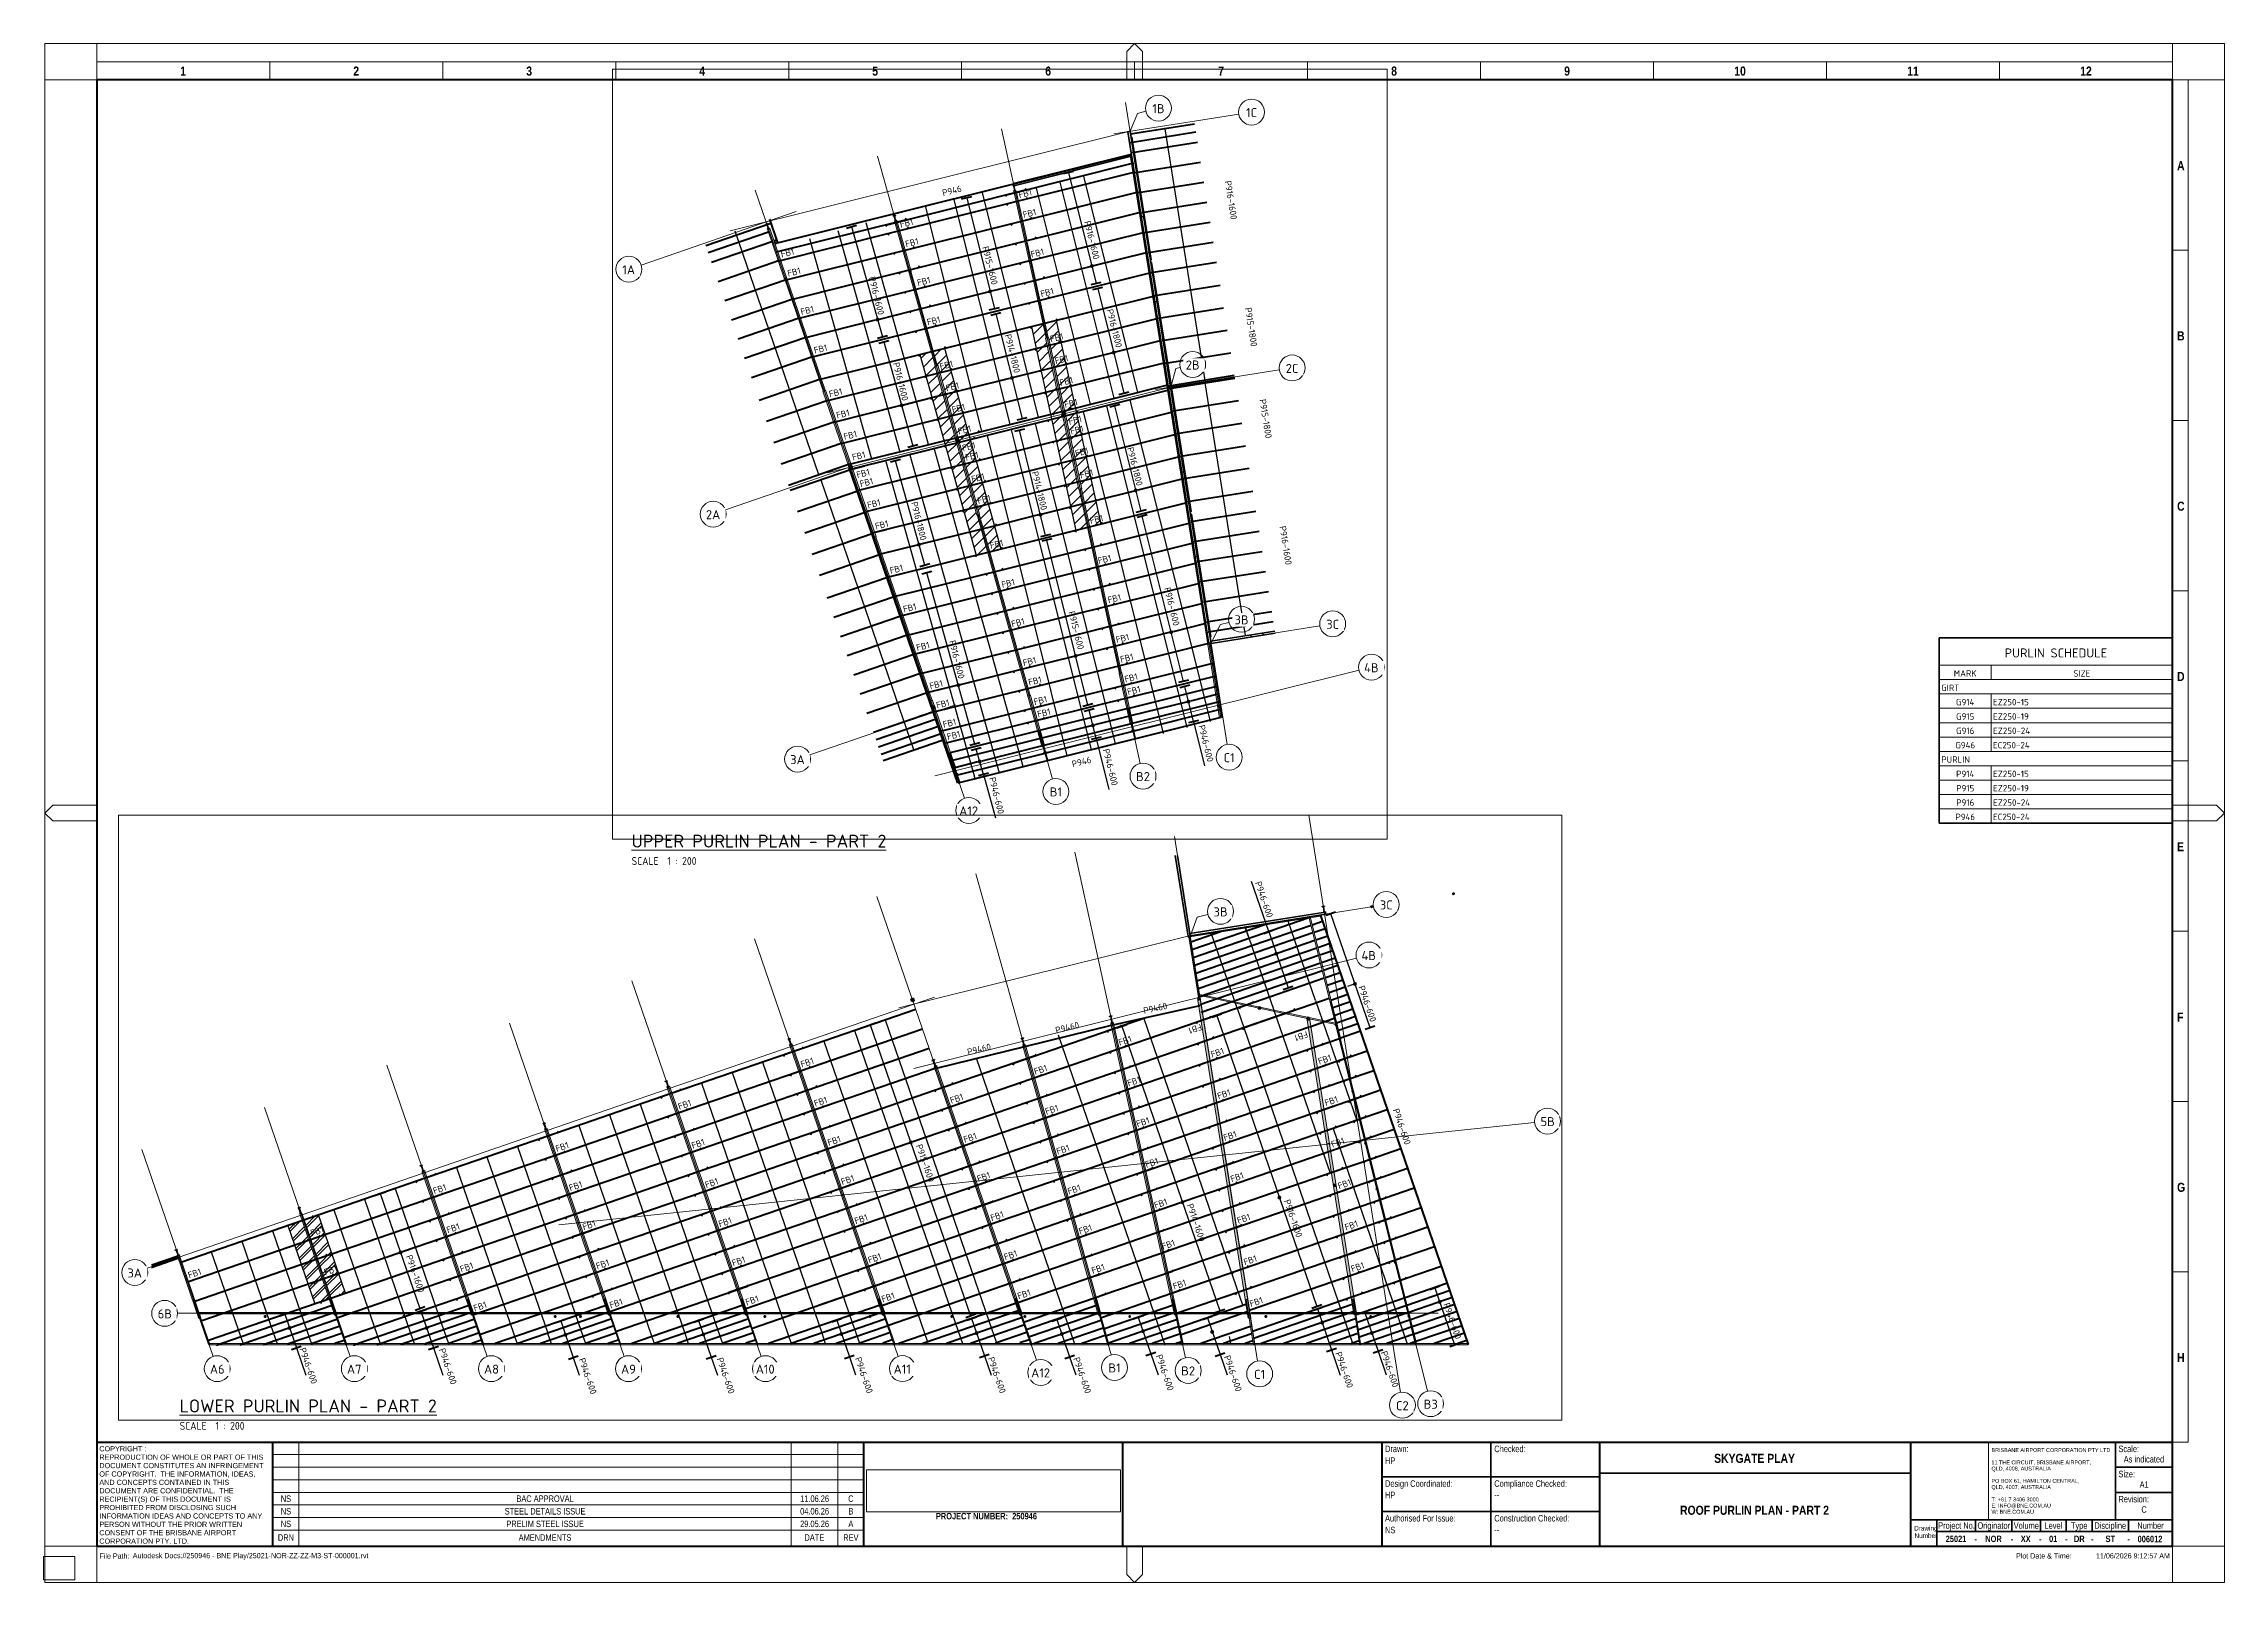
# Paper-space layout 'Layout1' of a CAD drawing. Header units: millimetres. Extents: x 0 to 841, y -1 to 593.
# The model-space entities are those that its viewports show. They can reach past a viewport. Long polylines and large blocks are cut down to what shows.
import ezdxf

# ---------------------------------------------------------------- set-up
doc = ezdxf.new("R2010")
doc.units = ezdxf.units.MM
for name, pattern in [('Dash', [7, 5, -2]), ('Hidden', [4, 3, -1]), ('Hidden Half', [3, 2, -1])]:
    doc.linetypes.add(name, pattern=pattern)
for name, color, linetype, lineweight in [('A-010-M_LINE', 90, 'Continuous', 13), ('A-010-M_LINE-T', 151, 'Continuous', 13), ('A-200-M_WALL_EXT', 113, 'Continuous', 13), ('S-280-A_STRUCT_FRAME', 2, 'Continuous', 18), ('S-280-M_COLUMN', 52, 'Continuous', 13), ('S-280-M_STRUCT_FRAME', 12, 'Continuous', 13), ('S-280-MH_COLUMN', 52, 'Hidden Half', 13), ('Z-000-P_SCHED', 231, 'Continuous', 13), ('Z-000-T_TEXT', 131, 'Continuous', 25), ('Z-020-M_TITLE_BLOCK', 6, 'Continuous', 18), ('Z-020-M_TITLE_BLOCK_M', 33, 'Continuous', 35), ('Z-020-M_TITLE_BLOCK_T', 151, 'Continuous', 18), ('Z-020-M_TITLE_BLOCK_W', 214, 'Continuous', 70), ('Z-030-M_GRID', 191, 'Continuous', 13), ('Z-033_T_GRIDREF', 31, 'Continuous', 13), ('Z-060-M_DETAIL', 92, 'Continuous', 25)]:
    doc.layers.add(name, color=color, linetype=linetype, lineweight=lineweight)
doc.layers.add('Z-010_P_VIEWPORT', color=71, linetype='Continuous')
doc.styles.add('Arial', font='arial.ttf', dxfattribs={"height": 2})
doc.styles.add('Arial Narrow', font='ARIALN.TTF', dxfattribs={"height": 2.5})
doc.styles.add('Arial Narrow_1', font='ARIALN.TTF', dxfattribs={"height": 1.8})
doc.styles.add('Arial Narrow_2', font='ARIALN.TTF', dxfattribs={"height": 2})
doc.styles.add('Arial Narrow_B', font='ARIALNB.TTF', dxfattribs={"height": 3.5})
doc.styles.add('Arial Narrow_B_1', font='ARIALNB.TTF', dxfattribs={"height": 2.5})
doc.styles.add('Arial_1', font='arial.ttf', dxfattribs={"height": 1.5})
doc.styles.add('ISOCPEUR_1', font='isocpeur.ttf', dxfattribs={"height": 700})
doc.styles.add('ISOCPEUR_2', font='isocpeur.ttf', dxfattribs={"height": 500})
doc.styles.add('ISOCPEUR_3', font='isocpeur.ttf', dxfattribs={"height": 2.5})
doc.styles.add('ISOCPEUR_4', font='isocpeur.ttf', dxfattribs={"width": 0.9, "height": 3})
doc.styles.add('ISOCPEUR_5', font='isocpeur.ttf', dxfattribs={"height": 5})
doc.styles.add('ISOCPEUR_B_2', font='', dxfattribs={"height": 3.5})
doc.styles.add('ISOCPEUR_B_3', font='', dxfattribs={"height": 2.5})
doc.styles.get('ISOCPEUR_B_2').set_extended_font_data('ISOCPEUR', bold=True)
doc.styles.get('ISOCPEUR_B_3').set_extended_font_data('ISOCPEUR', bold=True)
picture_1 = doc.add_image_def('image1.jpg', size_in_pixel=(1878, 311))
picture_2 = doc.add_image_def('image2.png', size_in_pixel=(3200, 3200))
pattern_1 = [(45, (2381553.9, 0), (-424.26407, 424.26407), [])]

psp = doc.layouts.get("Layout1")

# ---------------------------------------------------------------- texts
at = {"layer": 'Z-000-P_SCHED'}
for s, insert, char_height, width, attachment_point, line_spacing_factor, style in [('PURLIN SCHEDULE', (776.5, 359.53), 3.5, 45.8037, 2, 1.149209, 'ISOCPEUR_B_2'), ('GIRT', (732.25, 345.58), 2.5, 8.0669, 1, 1.149209, 'ISOCPEUR_3'), ('MARK', (741.5, 351.12), 2.5, 10.2779, 2, 1.149209, 'ISOCPEUR_B_3'), ('SIZE', (786.5, 351.12), 2.5, 7.8877, 2, 1.149209, 'ISOCPEUR_B_3'), ('G914', (741.5, 340.05), 2.5, 8.3657, 2, 1.149209, 'ISOCPEUR_3'), ('EZ250-15', (752.25, 340.05), 2.5, 16.4326, 1, 1.149209, 'ISOCPEUR_3'), ('G915', (741.5, 334.51), 2.5, 8.0669, 2, 1.149209, 'ISOCPEUR_3'), ('G916', (741.5, 328.97), 2.5, 8.0669, 2, 1.149209, 'ISOCPEUR_3'), ('EZ250-19', (752.25, 334.51), 2.5, 16.4326, 1, 1.149209, 'ISOCPEUR_3'), ('EZ250-24', (752.25, 328.97), 2.5, 17.3289, 1, 1.149209, 'ISOCPEUR_3'), ('G946', (741.5, 323.43), 2.5, 8.9632, 2, 1.149209, 'ISOCPEUR_3'), ('EC250-24', (752.25, 323.43), 2.5, 17.0302, 1, 1.149209, 'ISOCPEUR_3'), ('PURLIN', (732.25, 317.89), 2.5, 12.5485, 1, 1.149209, 'ISOCPEUR_3'), ('P914', (741.5, 312.35), 2.5, 8.3657, 2, 1.149209, 'ISOCPEUR_3'), ('EZ250-15', (752.25, 312.35), 2.5, 16.4326, 1, 1.149209, 'ISOCPEUR_3'), ('P915', (741.5, 306.82), 2.5, 8.0669, 2, 1.149209, 'ISOCPEUR_3'), ('EZ250-19', (752.25, 306.82), 2.5, 16.4326, 1, 1.149209, 'ISOCPEUR_3'), ('P946', (741.5, 295.74), 2.5, 8.9632, 2, 1.149209, 'ISOCPEUR_3'), ('P916', (741.5, 301.28), 2.5, 8.0669, 2, 1.149209, 'ISOCPEUR_3'), ('EZ250-24', (752.25, 301.28), 2.5, 17.3289, 1, 1.149209, 'ISOCPEUR_3'), ('EC250-24', (752.25, 295.74), 2.5, 17.0302, 1, 1.149209, 'ISOCPEUR_3'), ('NS', (93.5, 32.56), 2.5, 4.7896, 2, 0.974696, 'Arial Narrow'), ('NS', (93.5, 27.71), 2.5, 4.7896, 2, 0.974696, 'Arial Narrow'), ('STEEL DETAILS ISSUE', (193.5, 27.71), 2.5, 37.5493, 2, 0.974696, 'Arial Narrow'), ('BAC APPROVAL', (193.5, 32.56), 2.5, 26.6191, 2, 0.974696, 'Arial Narrow'), ('04.06.26', (297.5, 27.71), 2.5, 13.3249, 2, 0.974696, 'Arial Narrow'), ('11.06.26', (297.5, 32.56), 2.5, 13.3249, 2, 0.974696, 'Arial Narrow'), ('C', (311.5, 32.56), 2.5, 2.4869, 2, 0.974696, 'Arial Narrow'), ('B', (311.5, 27.71), 2.5, 2.3027, 2, 0.974696, 'Arial Narrow'), ('NS', (93.5, 22.85), 2.5, 4.7896, 2, 0.974696, 'Arial Narrow'), ('PRELIM STEEL ISSUE', (193.5, 22.85), 2.5, 36.0141, 2, 0.974696, 'Arial Narrow'), ('29.05.26', (297.5, 22.85), 2.5, 13.3249, 2, 0.974696, 'Arial Narrow'), ('A', (311.5, 22.85), 2.5, 2.3027, 2, 0.974696, 'Arial Narrow')]:
    psp.add_mtext(s, dxfattribs=dict(at, insert=insert, char_height=char_height, width=width, attachment_point=attachment_point, line_spacing_factor=line_spacing_factor, style=style))
at = {"layer": 'Z-000-T_TEXT', "lineweight": 13, "attachment_point": 1}
for s, insert, char_height, width, style in [('\\LUPPER PURLIN PLAN - PART 2', (226.89, 287.65), 5, 114.5611, 'ISOCPEUR_5'), ('SCALE  1 : 200', (226.89, 278.97), 3, 29.2215, 'ISOCPEUR_4'), ('\\LLOWER PURLIN PLAN - PART 2', (52.49, 69.61), 5, 115.8438, 'ISOCPEUR_5'), ('SCALE  1 : 200', (52.49, 60.93), 3, 29.2215, 'ISOCPEUR_4')]:
    psp.add_mtext(s, dxfattribs=dict(at, insert=insert, char_height=char_height, width=width, style=style))
at = {"layer": 'Z-020-M_TITLE_BLOCK', "lineweight": 13, "attachment_point": 1}
for s, insert, char_height, width, style in [('HP', (517.62, 47.24), 2.5, 4.8101, 'Arial Narrow'), ('SKYGATE PLAY', (644.61, 48.63), 3.5, 38.3207, 'Arial Narrow_B'), ('As indicated', (802.67, 47.8), 2.5, 19, 'Arial Narrow'), ('HP', (517.62, 34), 2.5, 4.8101, 'Arial Narrow'), ('PROJECT NUMBER:  250946', (344.32, 25.83), 2.5, 47.1392, 'Arial Narrow_B_1'), ('--', (559.78, 34), 2.5, 2.2447, 'Arial Narrow'), ('ROOF PURLIN PLAN - PART 2', (631.46, 28.6), 3.5, 70.4683, 'Arial Narrow_B'), ('C', (809.48, 28.39), 2.5, 2.4852, 'Arial Narrow'), ('NS', (517.62, 20.48), 2.5, 4.8101, 'Arial Narrow'), ('--', (559.78, 20.48), 2.5, 2.2447, 'Arial Narrow'), ('25021', (733.97, 17.06), 2.5, 9.6202, 'Arial Narrow_B_1'), ('NOR', (749.24, 17.06), 2.5, 7.6962, 'Arial Narrow_B_1'), ('XX', (762.93, 17.06), 2.5, 4.6498, 'Arial Narrow_B_1'), ('01', (773.86, 17.06), 2.5, 3.8481, 'Arial Narrow_B_1'), ('DR', (783.44, 17.06), 2.5, 4.9705, 'Arial Narrow_B_1'), ('ST', (795.65, 17.06), 2.5, 4.4894, 'Arial Narrow_B_1'), ('006012', (808.01, 16.99), 2.5, 11.5443, 'Arial Narrow_B_1')]:
    psp.add_mtext(s, dxfattribs=dict(at, insert=insert, char_height=char_height, width=width, style=style))
at = {"layer": 'Z-020-M_TITLE_BLOCK', "lineweight": 13, "char_height": 2, "line_spacing_factor": 0.974696, "style": 'Arial Narrow_2'}
for s, insert, width, attachment_point in [('Autodesk Docs://250946 - BNE Play/25021-NOR-ZZ-ZZ-M3-ST-000001.rvt', (34.39, 10.34), 91.1453, 1), ('11/06/2026 9:12:57 AM', (820.48, 10.26), 28.5151, 3)]:
    psp.add_mtext(s, dxfattribs=dict(at, insert=insert, width=width, attachment_point=attachment_point))

msp = doc.modelspace()

# ---------------------------------------------------------------- texts
at = {"layer": 'S-280-A_STRUCT_FRAME', "lineweight": 13, "char_height": 500, "attachment_point": 1, "style": 'ISOCPEUR_2'}
for s, insert, width, rotation in [('P916-1600', (63357.3, 4034751.8), 3687.762, 279.0397), ('P946', (41016.9, 4034000.8), 1827.847, 14.007), ('P916-1600', (52492.2, 4031661.7), 3687.762, 284.007), ('P915-1600', (44632.6, 4029702.8), 3687.762, 284.007), ('P916-1600', (35877.2, 4027368.6), 3687.762, 284.007), ('P915-1800', (64914.4, 4024964.6), 3687.762, 279.0397), ('P916-1800', (54230.2, 4024856.9), 3687.762, 284.007), ('P914-1800', (46365.8, 4022917.4), 3735.864, 284.007), ('P916-1600', (37735.3, 4020743.8), 3687.762, 284.007), ('P915-1800', (66037.5, 4017887.9), 3687.762, 278.9609), ('P916-1800', (55814.5, 4014195.4), 3687.762, 283.9936), ('P914-1800', (48446.9, 4012330.4), 3735.864, 283.9936), ('P916-1800', (39137.6, 4009985.5), 3687.762, 283.9936), ('P916-1600', (67581.1, 4008098.6), 3687.762, 278.9609), ('P916-1600', (58668.4, 4003373.4), 3687.762, 283.9936), ('P946-600', (174735.1, 4003253.3), 3559.492, 289.0004), ('P915-1600', (51293.9, 4001535.6), 3687.762, 283.9936), ('P916-1600', (42074.3, 3999282), 3687.762, 283.9936), ('P946-600', (182710.8, 3995205.6), 3559.492, 289.0004), ('P9460', (165612.8, 3993443.9), 2260.759, 12.5072), ('P946-600', (61317, 3992745.4), 3559.492, 283.9936), ('P9460', (158817.8, 3991927.3), 2260.759, 13.8664), ('P946-600', (53942.5, 3990907.6), 3559.492, 283.9936), ('P9460', (152017.7, 3990249.3), 2260.759, 13.8674), ('P946', (51021.3, 3989904.2), 1827.847, 13.9936), ('P946-600', (45161.2, 3988719.2), 3559.492, 283.9936), ('P946-600', (185368.5, 3985719.5), 3559.492, 289.0004), ('P915-1600', (148568.7, 3982961), 3687.762, 289.0004), ('P916-1600', (176964.9, 3978694.3), 3687.762, 289.0004), ('P914-1600', (169470.2, 3978372.8), 3735.864, 289.0037), ('P916-1600', (109205, 3974419.3), 3687.762, 289.0004), ('P946-600', (189281.9, 3970717.2), 3559.492, 289.0004), ('P946-600', (100990, 3967256.8), 3559.492, 289.0004), ('P946-600', (111746.6, 3967213.7), 3559.492, 289.0004), ('P946-600', (184443.2, 3966995.6), 3559.492, 289.0004), ('P946-600', (180926.9, 3966938.8), 3559.492, 289.0004), ('P946-600', (167087.7, 3966731.4), 3559.492, 289.0004), ('P946-600', (172335.7, 3966662.5), 3559.492, 289.0037), ('P946-600', (154117, 3966537.1), 3559.492, 289.0004), ('P946-600', (143861.9, 3966529.7), 3559.492, 289.0004), ('P946-600', (160710.1, 3966519.6), 3559.492, 289.0004), ('P946-600', (133192.3, 3966495.1), 3559.492, 289.0004), ('P946-600', (122544.3, 3966460.4), 3559.492, 289.0004)]:
    msp.add_mtext(s, dxfattribs=dict(at, insert=insert, width=width, rotation=rotation))

# ---------------------------------------------------------------- blocks, each defined once
blk = doc.blocks.new('BAC_TB-A1 Landscape - Type 1-3834548-ROOF PURLIN PLAN - PART 2')
at = {"layer": 'Z-020-M_TITLE_BLOCK'}
for p, q in [((841.5, 593), (0.5, 593)), ((0.5, 593), (0.5, -1)), ((841.5, -1), (841.5, 593)), ((0.5, -1), (841.5, -1))]:
    blk.add_line(p, q, dxfattribs=at)
at = {"layer": 'Z-020-M_TITLE_BLOCK_M'}
for p, q in [((558.5, 13), (558.5, 53.17)), ((799.5, 23.17), (799.5, 53.17)), ((799.5, 43.47), (821.5, 43.47)), ((516.5, 39.78), (600.5, 39.78)), ((600.5, 41.17), (720.5, 41.17)), ((799.5, 33.76), (821.5, 33.76)), ((516.5, 26.39), (600.5, 26.39)), ((720.5, 23.17), (821.5, 23.17)), ((730.5, 23.17), (730.5, 13)), ((730.5, 18.67), (821.5, 18.67)), ((745.5, 18.67), (745.5, 23.17)), ((759.5, 18.67), (759.5, 23.17)), ((770.5, 18.67), (770.5, 23.17)), ((780.5, 18.67), (780.5, 23.17)), ((790.5, 18.67), (790.5, 23.17)), ((804.5, 18.67), (804.5, 23.17))]:
    blk.add_line(p, q, dxfattribs=at)
at = {"layer": 'Z-020-M_TITLE_BLOCK_T'}
for p, q in [((20.5, 593), (20.5, 579)), ((421, 593), (418, 590)), ((418, 590), (418, 579)), ((424, 590), (421, 593)), ((424, 579), (424, 590)), ((821.5, 593), (821.5, 579)), ((20.5, 586), (821.5, 586)), ((87.25, 579), (87.25, 586)), ((154, 579), (154, 586)), ((220.75, 579), (220.75, 586)), ((287.5, 579), (287.5, 586)), ((354.25, 579), (354.25, 586)), ((421, 579), (421, 586)), ((487.75, 579), (487.75, 586)), ((554.5, 579), (554.5, 586)), ((621.25, 579), (621.25, 586)), ((688, 579), (688, 586)), ((754.75, 579), (754.75, 586)), ((20.5, 579), (0.5, 579)), ((821.5, 579), (841.5, 579)), ((827.5, 53.17), (827.5, 579)), ((821.5, 513.27), (827.5, 513.27)), ((821.5, 447.54), (827.5, 447.54)), ((821.5, 381.81), (827.5, 381.81)), ((821.5, 316.08), (827.5, 316.08)), ((0.5, 296), (3.5, 299)), ((3.5, 293), (0.5, 296)), ((3.5, 299), (20.5, 299)), ((838.5, 299), (821.5, 299)), ((841.5, 296), (838.5, 299)), ((838.5, 293), (841.5, 296)), ((20.5, 293), (3.5, 293)), ((821.5, 293), (838.5, 293)), ((821.5, 250.36), (827.5, 250.36)), ((821.5, 184.63), (827.5, 184.63)), ((821.5, 118.9), (827.5, 118.9)), ((98.5, 13), (98.5, 53.17)), ((288.5, 13), (288.5, 53.17)), ((306.5, 13), (306.5, 53.17)), ((750.5, 51.67), (750.5, 25.56)), ((821.5, 53.17), (827.5, 53.17)), ((20.5, 13), (0.5, 13)), ((20.5, -1), (20.5, 13)), ((418, 2), (418, 13)), ((424, 13), (424, 2)), ((821.5, 13), (841.5, 13)), ((821.5, -1), (821.5, 13)), ((421, -1), (418, 2)), ((424, 2), (421, -1))]:
    blk.add_line(p, q, dxfattribs=at)
at = {"layer": 'Z-020-M_TITLE_BLOCK_W'}
for p, q in [((20.5, 579), (20.5, 13)), ((821.5, 579), (20.5, 579)), ((821.5, 13), (821.5, 579)), ((20.5, 53.17), (821.5, 53.17)), ((88.5, 13), (88.5, 53.17)), ((316.5, 13), (316.5, 53.17)), ((416.5, 13), (416.5, 53.17)), ((516.5, 13), (516.5, 53.17)), ((600.5, 13), (600.5, 53.17)), ((720.5, 13), (720.5, 53.17)), ((20.5, 13), (821.5, 13))]:
    blk.add_line(p, q, dxfattribs=at)
at = {"layer": 'Z-020-M_TITLE_BLOCK', "lineweight": 13, "attachment_point": 1}
for s, insert, char_height, width, style in [('\\fArial Narrow|b1|i0|c0|p34|;1', (52.74, 584.15), 3.5, 2.7257, 'Arial Narrow_B'), ('\\fArial Narrow|b1|i0|c0|p34|;2', (119.5, 584.15), 3.5, 2.7257, 'Arial Narrow_B'), ('\\fArial Narrow|b1|i0|c0|p34|;3', (186.24, 584.15), 3.5, 2.7257, 'Arial Narrow_B'), ('\\fArial Narrow|b1|i0|c0|p34|;4', (253, 584.15), 3.5, 2.7257, 'Arial Narrow_B'), ('\\fArial Narrow|b1|i0|c0|p34|;5', (319.74, 584.15), 3.5, 2.7257, 'Arial Narrow_B'), ('\\fArial Narrow|b1|i0|c0|p34|;6', (386.5, 584.15), 3.5, 2.7257, 'Arial Narrow_B'), ('\\fArial Narrow|b1|i0|c0|p34|;7', (453.24, 584.15), 3.5, 2.7257, 'Arial Narrow_B'), ('\\fArial Narrow|b1|i0|c0|p34|;8', (520, 584.15), 3.5, 2.7257, 'Arial Narrow_B'), ('\\fArial Narrow|b1|i0|c0|p34|;9', (586.74, 584.15), 3.5, 2.7257, 'Arial Narrow_B'), ('10', (652.37, 584.15), 3.5, 5.4515, 'Arial Narrow_B'), ('11', (719.12, 584.15), 3.5, 5.4515, 'Arial Narrow_B'), ('12', (785.87, 584.15), 3.5, 5.4515, 'Arial Narrow_B'), ('\\fArial Narrow|b1|i0|c0|p34|;A', (823.25, 547.64), 3.5, 3.0464, 'Arial Narrow_B'), ('\\fArial Narrow|b1|i0|c0|p34|;B', (823.25, 481.91), 3.5, 3.0464, 'Arial Narrow_B'), ('\\fArial Narrow|b1|i0|c0|p34|;C', (823.25, 416.18), 3.5, 3.0464, 'Arial Narrow_B'), ('\\fArial Narrow|b1|i0|c0|p34|;D', (823.25, 350.45), 3.5, 3.0464, 'Arial Narrow_B'), ('\\fArial Narrow|b1|i0|c0|p34|;E', (823.25, 284.72), 3.5, 3.0464, 'Arial Narrow_B'), ('\\fArial Narrow|b1|i0|c0|p34|;F', (823.25, 218.99), 3.5, 3.0464, 'Arial Narrow_B'), ('\\fArial Narrow|b1|i0|c0|p34|;G', (823.25, 153.26), 3.5, 3.0464, 'Arial Narrow_B'), ('\\fArial Narrow|b1|i0|c0|p34|;H', (823.25, 87.54), 3.5, 3.0464, 'Arial Narrow_B'), ('COPYRIGHT :', (21.5, 51.59), 2, 22.2869, 'Arial'), ('Drawn:', (517.62, 51.79), 2.5, 10.903, 'Arial Narrow'), ('Checked:', (559.78, 51.79), 2.5, 14.6709, 'Arial Narrow'), ('BRISBANE AIRPORT CORPORATION PTY LTD', (751.62, 50.84), 1.5, 55.7173, 'Arial_1'), ('Scale:', (800.63, 51.79), 2.5, 9.7004, 'Arial Narrow'), ('REPRODUCTION OF WHOLE OR PART OF THIS ', (21.5, 48.34), 2, 79.0464, 'Arial'), ('DOCUMENT CONSTITUTES AN INFRINGEMENT ', (21.5, 45.1), 2, 78.886, 'Arial'), ('QLD, 4008, AUSTRALIA', (751.62, 43.7), 1.5, 28.0591, 'Arial_1'), ('11 THE CIRCUIT, BRISBANE AIRPORT,', (751.62, 46.08), 1.5, 46.7384, 'Arial_1'), ('Size:', (800.63, 42.09), 2.5, 7.7764, 'Arial Narrow'), ('AND CONCEPTS CONTAINED IN THIS ', (21.5, 38.62), 2, 62.8523, 'Arial'), ('OF COPYRIGHT.  THE INFORMATION, IDEAS, ', (21.5, 41.86), 2, 75.038, 'Arial'), ('DOCUMENT ARE CONFIDENTIAL.  THE ', (21.5, 35.38), 2, 64.8565, 'Arial'), ('Design Coordinated:', (517.62, 38.4), 2.5, 31.5865, 'Arial Narrow'), ('Compliance Checked:', (559.78, 38.4), 2.5, 33.9915, 'Arial Narrow'), ('QLD, 4007, AUSTRALIA', (751.62, 36.55), 1.5, 28.0591, 'Arial_1'), ('PO BOX 61, HAMILTON CENTRAL,', (751.62, 38.94), 1.5, 41.3671, 'Arial_1'), ('A1', (808.8, 38.01), 2.5, 4.2489, 'Arial Narrow'), ('RECIPIENT(S) OF THIS DOCUMENT IS ', (21.5, 32.14), 2, 63.4937, 'Arial'), ('PROHIBITED FROM DISCLOSING SUCH ', (21.5, 28.9), 2, 65.9789, 'Arial'), ('INFORMATION IDEAS AND CONCEPTS TO ANY ', (21.5, 25.66), 2, 78.405, 'Arial'), ('W: BNE.COM.AU', (751.62, 27.03), 1.5, 20.2025, 'Arial_1'), ('T: +61 7 3406 3000', (751.62, 31.79), 1.5, 22.5274, 'Arial_1'), ('E: INFO@BNE.COM.AU', (751.62, 29.41), 1.5, 28.0591, 'Arial_1'), ('Revision:', (800.63, 32.39), 2.5, 14.3502, 'Arial Narrow'), ('CONSENT OF THE BRISBANE AIRPORT ', (21.5, 19.17), 2, 66.1392, 'Arial'), ('PERSON WITHOUT THE PRIOR WRITTEN ', (21.5, 22.42), 2, 69.1055, 'Arial'), ('DRN', (90.4, 17.56), 2.5, 7.4557, 'Arial Narrow'), ('AMENDMENTS', (183.31, 17.56), 2.5, 24.692, 'Arial Narrow'), ('DATE', (293.6, 17.56), 2.5, 9.2996, 'Arial Narrow'), ('REV', (308.55, 17.56), 2.5, 7.135, 'Arial Narrow'), ('Authorised For Issue:', (517.62, 25.01), 2.5, 33.0295, 'Arial Narrow'), ('Construction Checked:', (559.78, 25.01), 2.5, 35.1139, 'Arial Narrow'), ('Drawing ', (721.79, 20.8), 1.8, 8.9789, 'Arial Narrow_1'), ('Number', (721.92, 17.96), 1.8, 8.6582, 'Arial Narrow_1'), ('Project No.', (731.05, 22.18), 2.5, 17.1561, 'Arial Narrow'), ('Originator', (746.22, 22.18), 2.5, 15.2321, 'Arial Narrow'), ('Volume', (760.21, 22.18), 2.5, 11.7848, 'Arial Narrow'), ('Level', (772.09, 22.18), 2.5, 8.3376, 'Arial Narrow'), ('Type', (782.29, 22.18), 2.5, 7.7764, 'Arial Narrow'), ('Discipline', (791.33, 22.18), 2.5, 14.9916, 'Arial Narrow'), ('Number', (807.9, 22.18), 2.5, 12.2658, 'Arial Narrow'), ('CORPORATION PTY. LTD.', (21.5, 15.93), 2, 42.5696, 'Arial'), ('File Path:', (21.55, 10.19), 2, 12.1857, 'Arial Narrow_2'), ('\\fArial Narrow|b1|i0|c0|p34|;-', (745.01, 16.99), 2.5, 0.4008, 'Arial Narrow_B_1'), ('\\fArial Narrow|b1|i0|c0|p34|;-', (759.09, 16.99), 2.5, 0.4008, 'Arial Narrow_B_1'), ('Plot Date & Time:', (761.09, 10.23), 2, 22.4473, 'Arial Narrow_2'), ('\\fArial Narrow|b1|i0|c0|p34|;-', (770, 16.99), 2.5, 0.4008, 'Arial Narrow_B_1'), ('\\fArial Narrow|b1|i0|c0|p34|;-', (780.02, 16.99), 2.5, 0.4008, 'Arial Narrow_B_1'), ('\\fArial Narrow|b1|i0|c0|p34|;-', (790.04, 16.99), 2.5, 0.4008, 'Arial Narrow_B_1'), ('\\fArial Narrow|b1|i0|c0|p34|;-', (804.05, 16.99), 2.5, 0.4008, 'Arial Narrow_B_1')]:
    blk.add_mtext(s, dxfattribs=dict(at, insert=insert, char_height=char_height, width=width, style=style))
at = {"layer": 'Z-020-M_TITLE_BLOCK'}
image = blk.add_image(picture_2, insert=(720.5, 23.17), size_in_units=(30, 30), dxfattribs=at)
image.dxf.flags = 7
image = blk.add_image(picture_1, insert=(317.57, 26.18), size_in_units=(97.99, 16.23), dxfattribs=at)
image.dxf.flags = 7
blk = doc.blocks.new('NRP_Framing-Steel-Purlin C - P946 - EC250-24-4111187-S6_011 - UPPER PURLIN PLAN - PART 2')
at = {"layer": 'S-280-M_STRUCT_FRAME', "color": 1, "lineweight": 50}
blk.add_line((-2353828.2, 4031735.5), (-2353205.8, 4029927.9), dxfattribs=at)
blk.add_line((-2353828.2, 4031735.5), (-2353205.8, 4029927.9), dxfattribs=at)
blk = doc.blocks.new('NRP_Framing-Steel-Purlin C - P946 - EC250-24-4049812-S6_011 - UPPER PURLIN PLAN - PART 2')
at = {"layer": 'S-280-M_STRUCT_FRAME', "color": 1, "lineweight": 50}
blk.add_line((-2339286.2, 3988215.9), (-2347677.2, 4012584.6), dxfattribs=at)
blk.add_line((-2339286.2, 3988215.9), (-2347677.2, 4012584.6), dxfattribs=at)
blk = doc.blocks.new('NRP_Framing-Steel-Purlin C - P946 - EC250-24-4033922-S6_011 - UPPER PURLIN PLAN - PART 2')
at = {"layer": 'S-280-M_STRUCT_FRAME', "color": 1, "lineweight": 50}
blk.add_line((-2353204.8, 4029926.4), (-2325906.5, 4036736.2), dxfattribs=at)
blk.add_line((-2353204.8, 4029926.4), (-2325906.5, 4036736.2), dxfattribs=at)
blk = doc.blocks.new('NRP_Framing-Steel-Purlin C - P946 - EC250-24-4133020-S6_011 - UPPER PURLIN PLAN - PART 2')
at = {"layer": 'S-280-M_STRUCT_FRAME', "color": 1, "lineweight": 50}
blk.add_line((-2321021.6, 4039089.6), (-2325946.8, 4038306.1), dxfattribs=at)
blk.add_line((-2321021.6, 4039089.6), (-2325946.8, 4038306.1), dxfattribs=at)
blk = doc.blocks.new('NRP_Framing-Steel-Purlin Z - P916 - EZ250-24-4038568-S6_011 - UPPER PURLIN PLAN - PART 2')
at = {"layer": 'S-280-M_STRUCT_FRAME', "color": 1, "lineweight": 50}
blk.add_line((-2350491.1, 4021122.6), (-2355218.7, 4019494.7), dxfattribs=at)
blk = doc.blocks.new('NRP_Framing-Steel-Purlin Z - P914 - EZ250-15-4070612-S6_011 - UPPER PURLIN PLAN - PART 2')
at = {"layer": 'S-280-M_STRUCT_FRAME', "color": 150, "lineweight": 50}
blk.add_line((-2347494, 4012418.6), (-2352221.6, 4010790.7), dxfattribs=at)
blk = doc.blocks.new('NRP_Framing-Steel-Purlin Z - P914 - EZ250-15-4038684-S6_011 - UPPER PURLIN PLAN - PART 2')
at = {"layer": 'S-280-M_STRUCT_FRAME', "color": 150, "lineweight": 50}
blk.add_line((-2347632.4, 4012820.5), (-2352359.9, 4011192.6), dxfattribs=at)
blk = doc.blocks.new('NRP_Framing-Steel-Purlin Z - P916 - EZ250-24-V7-S6_011 - UPPER PURLIN PLAN - PART 2')
at = {"layer": 'S-280-M_STRUCT_FRAME', "color": 1, "lineweight": 50}
blk.add_line((-2351007.2, 4022621.6), (-2355734.8, 4020993.7), dxfattribs=at)
blk = doc.blocks.new('NRP_Framing-Steel-Purlin Z - P916 - EZ250-24-V8-S6_011 - UPPER PURLIN PLAN - PART 2')
at = {"layer": 'S-280-M_STRUCT_FRAME', "color": 1, "lineweight": 50}
blk.add_line((-2351516.9, 4024101.7), (-2356244.5, 4022473.8), dxfattribs=at)
blk = doc.blocks.new('NRP_Framing-Steel-Purlin Z - P916 - EZ250-24-V9-S6_011 - UPPER PURLIN PLAN - PART 2')
at = {"layer": 'S-280-M_STRUCT_FRAME', "color": 1, "lineweight": 50}
blk.add_line((-2352026.6, 4025581.9), (-2356754.1, 4023953.9), dxfattribs=at)
blk = doc.blocks.new('NRP_Framing-Steel-Purlin Z - P916 - EZ250-24-V10-S6_011 - UPPER PURLIN PLAN - PART 2')
at = {"layer": 'S-280-M_STRUCT_FRAME', "color": 1, "lineweight": 50}
blk.add_line((-2352536.2, 4027062), (-2357263.8, 4025434.1), dxfattribs=at)
blk = doc.blocks.new('NRP_Framing-Steel-Purlin Z - P916 - EZ250-24-V11-S6_011 - UPPER PURLIN PLAN - PART 2')
at = {"layer": 'S-280-M_STRUCT_FRAME', "color": 1, "lineweight": 50}
blk.add_line((-2353045.9, 4028542.1), (-2357773.5, 4026914.2), dxfattribs=at)
blk = doc.blocks.new('NRP_Framing-Steel-Purlin Z - P916 - EZ250-24-V12-S6_011 - UPPER PURLIN PLAN - PART 2')
at = {"layer": 'S-280-M_STRUCT_FRAME', "color": 1, "lineweight": 50}
blk.add_line((-2353555.5, 4030022.2), (-2358283.1, 4028394.3), dxfattribs=at)
blk = doc.blocks.new('NRP_Framing-Steel-Purlin Z - P914 - EZ250-15-4110111-S6_011 - UPPER PURLIN PLAN - PART 2')
at = {"layer": 'S-280-M_STRUCT_FRAME', "color": 150, "lineweight": 50}
blk.add_line((-2346928.8, 4010777.4), (-2351656.4, 4009149.5), dxfattribs=at)
blk = doc.blocks.new('NRP_Framing-Steel-Purlin Z - P914 - EZ250-15-4038685-S6_011 - UPPER PURLIN PLAN - PART 2')
at = {"layer": 'S-280-M_STRUCT_FRAME', "color": 150, "lineweight": 50}
blk.add_line((-2346363.7, 4009136.2), (-2351091.3, 4007508.3), dxfattribs=at)
blk = doc.blocks.new('NRP_Framing-Steel-Purlin Z - P914 - EZ250-15-4038687-S6_011 - UPPER PURLIN PLAN - PART 2')
at = {"layer": 'S-280-M_STRUCT_FRAME', "color": 150, "lineweight": 50}
blk.add_line((-2348197.5, 4014461.7), (-2352925.1, 4012833.8), dxfattribs=at)
blk = doc.blocks.new('NRP_Framing-Steel-Purlin Z - P914 - EZ250-15-V14-S6_011 - UPPER PURLIN PLAN - PART 2')
at = {"layer": 'S-280-M_STRUCT_FRAME', "color": 150, "lineweight": 50}
blk.add_line((-2348762.6, 4016102.9), (-2353490.2, 4014475), dxfattribs=at)
blk = doc.blocks.new('NRP_Framing-Steel-Purlin Z - P914 - EZ250-15-V15-S6_011 - UPPER PURLIN PLAN - PART 2')
at = {"layer": 'S-280-M_STRUCT_FRAME', "color": 150, "lineweight": 50}
blk.add_line((-2349327.7, 4017744.1), (-2354055.3, 4016116.2), dxfattribs=at)
blk = doc.blocks.new('NRP_Framing-Steel-Purlin Z - P914 - EZ250-15-V16-S6_011 - UPPER PURLIN PLAN - PART 2')
at = {"layer": 'S-280-M_STRUCT_FRAME', "color": 150, "lineweight": 50}
blk.add_line((-2349892.9, 4019385.3), (-2354620.4, 4017757.4), dxfattribs=at)
blk = doc.blocks.new('NRP_Framing-Steel-Purlin Z - P916 - EZ250-24-V17-S6_011 - UPPER PURLIN PLAN - PART 2')
at = {"layer": 'S-280-M_STRUCT_FRAME', "color": 1, "lineweight": 50}
blk.add_line((-2353810.4, 4030762.4), (-2358538, 4029134.5), dxfattribs=at)
blk = doc.blocks.new('NRP_Framing-Steel-Purlin Z - P915 - EZ250-19-4044862-S6_011 - UPPER PURLIN PLAN - PART 2')
at = {"layer": 'S-280-M_STRUCT_FRAME', "color": 3, "lineweight": 50}
for p, q in [((-2333969.5, 4033307), (-2333896.5, 4033427.8)), ((-2344584.2, 4030659.1), (-2335424.2, 4032944.1)), ((-2344657.1, 4030538.2), (-2344584.2, 4030659.1))]:
    blk.add_line(p, q, dxfattribs=at)
blk = doc.blocks.new('NRP_Framing-Steel-Purlin Z - P916 - EZ250-24-4044863-S6_011 - UPPER PURLIN PLAN - PART 2')
at = {"layer": 'S-280-M_STRUCT_FRAME', "color": 1, "lineweight": 50}
for p, q in [((-2335424.2, 4032944.1), (-2325589.6, 4035397.4)), ((-2335497.1, 4032823.2), (-2335424.2, 4032944.1))]:
    blk.add_line(p, q, dxfattribs=at)
blk = doc.blocks.new('NRP_Framing-Steel-Purlin Z - P915 - EZ250-19-4105806-S6_011 - UPPER PURLIN PLAN - PART 2')
at = {"layer": 'S-280-M_STRUCT_FRAME', "color": 3, "lineweight": 50}
for p, q in [((-2334072.7, 4034000.7), (-2333999.9, 4034121.6)), ((-2334751, 4033830.8), (-2334072.7, 4034000.7)), ((-2344770.2, 4031321), (-2334849.4, 4033806.1)), ((-2344843, 4031200.1), (-2344770.2, 4031321))]:
    blk.add_line(p, q, dxfattribs=at)
blk = doc.blocks.new('NRP_Framing-Steel-Purlin Z - P916 - EZ250-24-4104541-S6_011 - UPPER PURLIN PLAN - PART 2')
at = {"layer": 'S-280-M_STRUCT_FRAME', "color": 1, "lineweight": 50}
for p, q in [((-2335527.7, 4033637), (-2325699, 4036088.8)), ((-2335600.7, 4033516.1), (-2335527.7, 4033637))]:
    blk.add_line(p, q, dxfattribs=at)
blk = doc.blocks.new('NRP_Framing-Steel-Purlin Z - P916 - EZ250-24-4043329-S6_011 - UPPER PURLIN PLAN - PART 2')
at = {"layer": 'S-280-M_STRUCT_FRAME', "color": 1, "lineweight": 50}
for p, q in [((-2343129.6, 4031021.9), (-2343056.6, 4031142.8)), ((-2353081.5, 4028539.3), (-2344584.2, 4030659))]:
    blk.add_line(p, q, dxfattribs=at)
blk = doc.blocks.new('NRP_Framing-Steel-Purlin Z - P916 - EZ250-24-V18-S6_011 - UPPER PURLIN PLAN - PART 2')
at = {"layer": 'S-280-M_STRUCT_FRAME', "color": 1, "lineweight": 50}
for p, q in [((-2343317.9, 4031693.5), (-2343245, 4031814.3)), ((-2353269.9, 4029211), (-2343317.9, 4031693.5))]:
    blk.add_line(p, q, dxfattribs=at)
blk = doc.blocks.new('NRP_Framing-Steel-Purlin Z - P915 - EZ250-19-4044895-S6_011 - UPPER PURLIN PLAN - PART 2')
at = {"layer": 'S-280-M_STRUCT_FRAME', "color": 3, "lineweight": 50}
for p, q in [((-2333634.6, 4031775.7), (-2333561.6, 4031896.6)), ((-2344160.9, 4029149.8), (-2335089.7, 4031412.7)), ((-2344233.9, 4029029), (-2344160.9, 4029149.8))]:
    blk.add_line(p, q, dxfattribs=at)
blk = doc.blocks.new('NRP_Framing-Steel-Purlin Z - P916 - EZ250-24-4044943-S6_011 - UPPER PURLIN PLAN - PART 2')
at = {"layer": 'S-280-M_STRUCT_FRAME', "color": 1, "lineweight": 50}
for p, q in [((-2335089.6, 4031412.8), (-2325343.3, 4033844.1)), ((-2335162.5, 4031291.9), (-2335089.6, 4031412.8))]:
    blk.add_line(p, q, dxfattribs=at)
blk = doc.blocks.new('NRP_Framing-Steel-Purlin Z - P916 - EZ250-24-4044913-S6_011 - UPPER PURLIN PLAN - PART 2')
at = {"layer": 'S-280-M_STRUCT_FRAME', "color": 1, "lineweight": 50}
for p, q in [((-2342706.1, 4029512.8), (-2342633.2, 4029633.6)), ((-2352534.9, 4027060.9), (-2344161, 4029149.8))]:
    blk.add_line(p, q, dxfattribs=at)
blk = doc.blocks.new('NRP_Framing-Steel-Purlin Z - P915 - EZ250-19-4044893-S6_011 - UPPER PURLIN PLAN - PART 2')
at = {"layer": 'S-280-M_STRUCT_FRAME', "color": 3, "lineweight": 50}
for p, q in [((-2333301.4, 4030251.6), (-2333228.5, 4030372.4)), ((-2343739.5, 4027647.7), (-2334756.1, 4029888.7)), ((-2343812.4, 4027526.8), (-2343739.5, 4027647.7))]:
    blk.add_line(p, q, dxfattribs=at)
blk = doc.blocks.new('NRP_Framing-Steel-Purlin Z - P916 - EZ250-24-4044941-S6_011 - UPPER PURLIN PLAN - PART 2')
at = {"layer": 'S-280-M_STRUCT_FRAME', "color": 1, "lineweight": 50}
for p, q in [((-2334756, 4029888.7), (-2325182.4, 4032276.9)), ((-2334829, 4029767.8), (-2334756, 4029888.7))]:
    blk.add_line(p, q, dxfattribs=at)
blk = doc.blocks.new('NRP_Framing-Steel-Purlin Z - P916 - EZ250-24-4044911-S6_011 - UPPER PURLIN PLAN - PART 2')
at = {"layer": 'S-280-M_STRUCT_FRAME', "color": 1, "lineweight": 50}
for p, q in [((-2342284.7, 4028010.6), (-2342211.8, 4028131.5)), ((-2352025.2, 4025580.8), (-2343739.5, 4027647.7))]:
    blk.add_line(p, q, dxfattribs=at)
blk = doc.blocks.new('NRP_Framing-Steel-Purlin Z - P915 - EZ250-19-4044891-S6_011 - UPPER PURLIN PLAN - PART 2')
at = {"layer": 'S-280-M_STRUCT_FRAME', "color": 3, "lineweight": 50}
for p, q in [((-2332967.8, 4028727.5), (-2332894.8, 4028848.4)), ((-2343318.5, 4026145.4), (-2334422.9, 4028364.5)), ((-2343391.5, 4026024.6), (-2343318.5, 4026145.4))]:
    blk.add_line(p, q, dxfattribs=at)
blk = doc.blocks.new('NRP_Framing-Steel-Purlin Z - P916 - EZ250-24-4044940-S6_011 - UPPER PURLIN PLAN - PART 2')
at = {"layer": 'S-280-M_STRUCT_FRAME', "color": 1, "lineweight": 50}
for p, q in [((-2334422.8, 4028364.5), (-2324961.8, 4030724.7)), ((-2334495.8, 4028243.7), (-2334422.8, 4028364.5))]:
    blk.add_line(p, q, dxfattribs=at)
blk = doc.blocks.new('NRP_Framing-Steel-Purlin Z - P916 - EZ250-24-4044909-S6_011 - UPPER PURLIN PLAN - PART 2')
at = {"layer": 'S-280-M_STRUCT_FRAME', "color": 1, "lineweight": 50}
for p, q in [((-2341863.4, 4026508.4), (-2341790.5, 4026629.3)), ((-2351515.6, 4024100.6), (-2343318.6, 4026145.4))]:
    blk.add_line(p, q, dxfattribs=at)
blk = doc.blocks.new('NRP_Framing-Steel-Purlin Z - P915 - EZ250-19-4044889-S6_011 - UPPER PURLIN PLAN - PART 2')
at = {"layer": 'S-280-M_STRUCT_FRAME', "color": 3, "lineweight": 50}
for p, q in [((-2332634.6, 4027203.4), (-2332561.7, 4027324.2)), ((-2336651, 4026201.5), (-2334089.7, 4026840.4)), ((-2342897.1, 4024643.3), (-2336940.9, 4026129.1)), ((-2342970, 4024522.4), (-2342897.1, 4024643.3))]:
    blk.add_line(p, q, dxfattribs=at)
blk = doc.blocks.new('NRP_Framing-Steel-Purlin Z - P916 - EZ250-24-4044939-S6_011 - UPPER PURLIN PLAN - PART 2')
at = {"layer": 'S-280-M_STRUCT_FRAME', "color": 1, "lineweight": 50}
for p, q in [((-2328791.9, 4028162), (-2324716.9, 4029178.5)), ((-2334089.6, 4026840.4), (-2329081.2, 4028089.8)), ((-2334162.5, 4026719.5), (-2334089.6, 4026840.4))]:
    blk.add_line(p, q, dxfattribs=at)
blk = doc.blocks.new('NRP_Framing-Steel-Purlin Z - P916 - EZ250-24-4044907-S6_011 - UPPER PURLIN PLAN - PART 2')
at = {"layer": 'S-280-M_STRUCT_FRAME', "color": 1, "lineweight": 50}
for p, q in [((-2341442, 4025006.3), (-2341369.1, 4025127.1)), ((-2345333.8, 4024035.4), (-2342897.1, 4024643.3)), ((-2351005.9, 4022620.5), (-2345623.8, 4023963.1))]:
    blk.add_line(p, q, dxfattribs=at)
blk = doc.blocks.new('NRP_Framing-Steel-Purlin Z - P915 - EZ250-19-4044887-S6_011 - UPPER PURLIN PLAN - PART 2')
at = {"layer": 'S-280-M_STRUCT_FRAME', "color": 3, "lineweight": 50}
for p, q in [((-2332297.2, 4025659.8), (-2332224.2, 4025780.7)), ((-2342470.4, 4023122), (-2333752.3, 4025296.8)), ((-2342543.3, 4023001.2), (-2342470.4, 4023122))]:
    blk.add_line(p, q, dxfattribs=at)
blk = doc.blocks.new('NRP_Framing-Steel-Purlin Z - P916 - EZ250-24-4044938-S6_011 - UPPER PURLIN PLAN - PART 2')
at = {"layer": 'S-280-M_STRUCT_FRAME', "color": 1, "lineweight": 50}
for p, q in [((-2333752.2, 4025296.8), (-2324468.7, 4027612.7)), ((-2333825.2, 4025176), (-2333752.2, 4025296.8))]:
    blk.add_line(p, q, dxfattribs=at)
blk = doc.blocks.new('NRP_Framing-Steel-Purlin Z - P916 - EZ250-24-4044905-S6_011 - UPPER PURLIN PLAN - PART 2')
at = {"layer": 'S-280-M_STRUCT_FRAME', "color": 1, "lineweight": 50}
for p, q in [((-2341015.3, 4023485), (-2340942.3, 4023605.9)), ((-2350489.9, 4021121.5), (-2342470.4, 4023122))]:
    blk.add_line(p, q, dxfattribs=at)
blk = doc.blocks.new('NRP_Framing-Steel-Purlin Z - P914 - EZ250-15-4051325-S6_011 - UPPER PURLIN PLAN - PART 2')
at = {"layer": 'S-280-M_STRUCT_FRAME', "color": 150, "lineweight": 50}
for p, q in [((-2331663.7, 4023931.3), (-2331590.7, 4024052.2)), ((-2342218.2, 4021298.4), (-2333603.6, 4023447.4)), ((-2342291.1, 4021177.5), (-2342218.2, 4021298.4))]:
    blk.add_line(p, q, dxfattribs=at)
blk = doc.blocks.new('NRP_Framing-Steel-Purlin Z - P916 - EZ250-24-4051348-S6_011 - UPPER PURLIN PLAN - PART 2')
at = {"layer": 'S-280-M_STRUCT_FRAME', "color": 1, "lineweight": 50}
for p, q in [((-2333603.6, 4023447.4), (-2324181.3, 4025797.8)), ((-2333676.5, 4023326.5), (-2333603.6, 4023447.4))]:
    blk.add_line(p, q, dxfattribs=at)
blk = doc.blocks.new('NRP_Framing-Steel-Purlin Z - P916 - EZ250-24-4051381-S6_011 - UPPER PURLIN PLAN - PART 2')
at = {"layer": 'S-280-M_STRUCT_FRAME', "color": 1, "lineweight": 50}
for p, q in [((-2340278.2, 4021782.3), (-2340205.3, 4021903.2)), ((-2349891.6, 4019384.2), (-2342218.2, 4021298.4))]:
    blk.add_line(p, q, dxfattribs=at)
blk = doc.blocks.new('NRP_Framing-Steel-Purlin Z - P914 - EZ250-15-4051326-S6_011 - UPPER PURLIN PLAN - PART 2')
at = {"layer": 'S-280-M_STRUCT_FRAME', "color": 150, "lineweight": 50}
for p, q in [((-2331293.8, 4022241.4), (-2331220.9, 4022362.3)), ((-2341751.3, 4019632.7), (-2333234.1, 4021757.4)), ((-2341824.2, 4019511.8), (-2341751.3, 4019632.7))]:
    blk.add_line(p, q, dxfattribs=at)
blk = doc.blocks.new('NRP_Framing-Steel-Purlin Z - P916 - EZ250-24-4051337-S6_011 - UPPER PURLIN PLAN - PART 2')
at = {"layer": 'S-280-M_STRUCT_FRAME', "color": 1, "lineweight": 50}
for p, q in [((-2333234, 4021757.4), (-2323909.8, 4024083.4)), ((-2333306.9, 4021636.5), (-2333234, 4021757.4))]:
    blk.add_line(p, q, dxfattribs=at)
blk = doc.blocks.new('NRP_Framing-Steel-Purlin Z - P916 - EZ250-24-4051382-S6_011 - UPPER PURLIN PLAN - PART 2')
at = {"layer": 'S-280-M_STRUCT_FRAME', "color": 1, "lineweight": 50}
for p, q in [((-2339811.1, 4020116.7), (-2339738.1, 4020237.6)), ((-2349326.4, 4017743), (-2341751.4, 4019632.7))]:
    blk.add_line(p, q, dxfattribs=at)
blk = doc.blocks.new('NRP_Framing-Steel-Purlin Z - P914 - EZ250-15-4051327-S6_011 - UPPER PURLIN PLAN - PART 2')
at = {"layer": 'S-280-M_STRUCT_FRAME', "color": 150, "lineweight": 50}
for p, q in [((-2330924.5, 4020551.4), (-2330851.5, 4020672.2)), ((-2334971.2, 4019541.9), (-2332864.5, 4020067.4)), ((-2341284, 4017967.1), (-2335258.9, 4019470.1)), ((-2341356.9, 4017846.2), (-2341284, 4017967.1))]:
    blk.add_line(p, q, dxfattribs=at)
blk = doc.blocks.new('NRP_Framing-Steel-Purlin Z - P916 - EZ250-24-4051338-S6_011 - UPPER PURLIN PLAN - PART 2')
at = {"layer": 'S-280-M_STRUCT_FRAME', "color": 1, "lineweight": 50}
for p, q in [((-2327112.2, 4021502.4), (-2323638.2, 4022369)), ((-2332864.5, 4020067.4), (-2327399.5, 4021430.7)), ((-2332937.4, 4019946.6), (-2332864.5, 4020067.4))]:
    blk.add_line(p, q, dxfattribs=at)
blk = doc.blocks.new('NRP_Framing-Steel-Purlin Z - P916 - EZ250-24-4051383-S6_011 - UPPER PURLIN PLAN - PART 2')
at = {"layer": 'S-280-M_STRUCT_FRAME', "color": 1, "lineweight": 50}
for p, q in [((-2339343.9, 4018451.1), (-2339271, 4018571.9)), ((-2343479.3, 4017419.5), (-2341284, 4017967.1)), ((-2348761.3, 4016101.8), (-2343767.1, 4017347.7))]:
    blk.add_line(p, q, dxfattribs=at)
blk = doc.blocks.new('NRP_Framing-Steel-Purlin Z - P914 - EZ250-15-4051328-S6_011 - UPPER PURLIN PLAN - PART 2')
at = {"layer": 'S-280-M_STRUCT_FRAME', "color": 150, "lineweight": 50}
for p, q in [((-2330554.6, 4018861.5), (-2330481.7, 4018982.3)), ((-2340817.1, 4016301.4), (-2332495, 4018377.4)), ((-2340890, 4016180.5), (-2340817.1, 4016301.4))]:
    blk.add_line(p, q, dxfattribs=at)
blk = doc.blocks.new('NRP_Framing-Steel-Purlin Z - P916 - EZ250-24-4051339-S6_011 - UPPER PURLIN PLAN - PART 2')
at = {"layer": 'S-280-M_STRUCT_FRAME', "color": 1, "lineweight": 50}
for p, q in [((-2332494.9, 4018377.4), (-2323366.7, 4020654.5)), ((-2332567.9, 4018256.6), (-2332494.9, 4018377.4))]:
    blk.add_line(p, q, dxfattribs=at)
blk = doc.blocks.new('NRP_Framing-Steel-Purlin Z - P916 - EZ250-24-4051384-S6_011 - UPPER PURLIN PLAN - PART 2')
at = {"layer": 'S-280-M_STRUCT_FRAME', "color": 1, "lineweight": 50}
for p, q in [((-2338876.8, 4016785.4), (-2338803.8, 4016906.3)), ((-2348196.1, 4014460.6), (-2340817.1, 4016301.4))]:
    blk.add_line(p, q, dxfattribs=at)
blk = doc.blocks.new('NRP_Framing-Steel-Purlin Z - P914 - EZ250-15-4045171-S6_011 - UPPER PURLIN PLAN - PART 2')
at = {"layer": 'S-280-M_STRUCT_FRAME', "color": 150, "lineweight": 50}
for p, q in [((-2330573.6, 4017074.6), (-2330500.7, 4017195.4)), ((-2338987.7, 4014975.6), (-2331882.8, 4016748)), ((-2339060.7, 4014854.7), (-2338987.7, 4014975.6))]:
    blk.add_line(p, q, dxfattribs=at)
blk = doc.blocks.new('NRP_Framing-Steel-Purlin Z - P916 - EZ250-24-4045172-S6_011 - UPPER PURLIN PLAN - PART 2')
at = {"layer": 'S-280-M_STRUCT_FRAME', "color": 1, "lineweight": 50}
for p, q in [((-2331882.8, 4016748), (-2323070.8, 4018946.2)), ((-2331955.7, 4016627.1), (-2331882.8, 4016748))]:
    blk.add_line(p, q, dxfattribs=at)
blk = doc.blocks.new('NRP_Framing-Steel-Purlin Z - P916 - EZ250-24-V19-S6_011 - UPPER PURLIN PLAN - PART 2')
at = {"layer": 'S-280-M_STRUCT_FRAME', "color": 1, "lineweight": 50}
for p, q in [((-2337678.7, 4015302.1), (-2337605.8, 4015423)), ((-2347630.7, 4012819.5), (-2338987.8, 4014975.6))]:
    blk.add_line(p, q, dxfattribs=at)
blk = doc.blocks.new('NRP_Framing-Steel-Purlin Z - P916 - EZ250-24-4046570-S6_011 - UPPER PURLIN PLAN - PART 2')
at = {"layer": 'S-280-M_STRUCT_FRAME', "color": 1, "lineweight": 50}
blk.add_line((-2316527, 4010712.8), (-2321552.7, 4009920.3), dxfattribs=at)
blk = doc.blocks.new('NRP_Framing-Steel-Purlin Z - P916 - EZ250-24-4046571-S6_011 - UPPER PURLIN PLAN - PART 2')
at = {"layer": 'S-280-M_STRUCT_FRAME', "color": 1, "lineweight": 50}
blk.add_line((-2319328.5, 4028400), (-2324353.1, 4027600.6), dxfattribs=at)
blk = doc.blocks.new('NRP_Framing-Steel-Purlin Z - P916 - EZ250-24-V20-S6_011 - UPPER PURLIN PLAN - PART 2')
at = {"layer": 'S-280-M_STRUCT_FRAME', "color": 1, "lineweight": 50}
blk.add_line((-2319573.4, 4029946.2), (-2324598, 4029146.8), dxfattribs=at)
blk = doc.blocks.new('NRP_Framing-Steel-Purlin Z - P916 - EZ250-24-V21-S6_011 - UPPER PURLIN PLAN - PART 2')
at = {"layer": 'S-280-M_STRUCT_FRAME', "color": 1, "lineweight": 50}
blk.add_line((-2319818.3, 4031492.4), (-2324842.9, 4030693), dxfattribs=at)
blk = doc.blocks.new('NRP_Framing-Steel-Purlin Z - P916 - EZ250-24-4046795-S6_011 - UPPER PURLIN PLAN - PART 2')
at = {"layer": 'S-280-M_STRUCT_FRAME', "color": 1, "lineweight": 50}
blk.add_line((-2320063.2, 4033038.5), (-2325087.3, 4032239.2), dxfattribs=at)
blk = doc.blocks.new('NRP_Framing-Steel-Purlin Z - P916 - EZ250-24-V22-S6_011 - UPPER PURLIN PLAN - PART 2')
at = {"layer": 'S-280-M_STRUCT_FRAME', "color": 1, "lineweight": 50}
blk.add_line((-2320308.1, 4034584.7), (-2325332.7, 4033785.3), dxfattribs=at)
blk = doc.blocks.new('NRP_Framing-Steel-Purlin Z - P916 - EZ250-24-V23-S6_011 - UPPER PURLIN PLAN - PART 2')
at = {"layer": 'S-280-M_STRUCT_FRAME', "color": 1, "lineweight": 50}
blk.add_line((-2320553, 4036130.9), (-2325577.6, 4035331.5), dxfattribs=at)
blk = doc.blocks.new('NRP_Framing-Steel-Purlin Z - P916 - EZ250-24-V24-S6_011 - UPPER PURLIN PLAN - PART 2')
at = {"layer": 'S-280-M_STRUCT_FRAME', "color": 1, "lineweight": 50}
blk.add_line((-2320797.9, 4037677), (-2325822.5, 4036877.7), dxfattribs=at)
blk = doc.blocks.new('NRP_Framing-Steel-Purlin Z - P916 - EZ250-24-V25-S6_011 - UPPER PURLIN PLAN - PART 2')
at = {"layer": 'S-280-M_STRUCT_FRAME', "color": 1, "lineweight": 50}
blk.add_line((-2316282.1, 4009166.6), (-2321307.8, 4008374.2), dxfattribs=at)
blk = doc.blocks.new('NRP_Framing-Steel-Purlin Z - P916 - EZ250-24-V26-S6_011 - UPPER PURLIN PLAN - PART 2')
at = {"layer": 'S-280-M_STRUCT_FRAME', "color": 1, "lineweight": 50}
blk.add_line((-2316037.2, 4007620.4), (-2321062.9, 4006828), dxfattribs=at)
blk = doc.blocks.new('NRP_Framing-Steel-Purlin Z - P916 - EZ250-24-4047314-S6_011 - UPPER PURLIN PLAN - PART 2')
at = {"layer": 'S-280-M_STRUCT_FRAME', "color": 1, "lineweight": 50}
blk.add_line((-2315792.3, 4006074.3), (-2320820.6, 4005281.4), dxfattribs=at)
blk = doc.blocks.new('NRP_Framing-Steel-Purlin Z - P916 - EZ250-24-V27-S6_011 - UPPER PURLIN PLAN - PART 2')
at = {"layer": 'S-280-M_STRUCT_FRAME', "color": 1, "lineweight": 50}
blk.add_line((-2315547.4, 4004528.1), (-2320573.1, 4003735.6), dxfattribs=at)
blk = doc.blocks.new('NRP_Framing-Steel-Purlin Z - P916 - EZ250-24-V28-S6_011 - UPPER PURLIN PLAN - PART 2')
at = {"layer": 'S-280-M_STRUCT_FRAME', "color": 1, "lineweight": 50}
blk.add_line((-2315302.5, 4002981.9), (-2320328.2, 4002189.5), dxfattribs=at)
blk = doc.blocks.new('NRP_Framing-Steel-Purlin Z - P916 - EZ250-24-V29-S6_011 - UPPER PURLIN PLAN - PART 2')
at = {"layer": 'S-280-M_STRUCT_FRAME', "color": 1, "lineweight": 50}
blk.add_line((-2315057.6, 4001435.8), (-2320083.3, 4000643.3), dxfattribs=at)
blk = doc.blocks.new('NRP_Framing-Steel-Purlin Z - P915 - EZ250-19-4047691-S6_011 - UPPER PURLIN PLAN - PART 2')
at = {"layer": 'S-280-M_STRUCT_FRAME', "color": 3, "lineweight": 50}
blk.add_line((-2317910.7, 4019448.5), (-2322935.8, 4018656.1), dxfattribs=at)
blk = doc.blocks.new('NRP_Framing-Steel-Purlin Z - P915 - EZ250-19-4047692-S6_011 - UPPER PURLIN PLAN - PART 2')
at = {"layer": 'S-280-M_STRUCT_FRAME', "color": 3, "lineweight": 50}
blk.add_line((-2317944.9, 4019664.3), (-2322968.9, 4018865), dxfattribs=at)
blk = doc.blocks.new('NRP_Framing-Steel-Purlin Z - P915 - EZ250-19-4047824-S6_011 - UPPER PURLIN PLAN - PART 2')
at = {"layer": 'S-280-M_STRUCT_FRAME', "color": 3, "lineweight": 50}
blk.add_line((-2317635, 4017707.9), (-2322660.6, 4016915.5), dxfattribs=at)
blk = doc.blocks.new('NRP_Framing-Steel-Purlin Z - P915 - EZ250-19-V30-S6_011 - UPPER PURLIN PLAN - PART 2')
at = {"layer": 'S-280-M_STRUCT_FRAME', "color": 3, "lineweight": 50}
blk.add_line((-2317359.3, 4015967.4), (-2322384.9, 4015174.9), dxfattribs=at)
blk = doc.blocks.new('NRP_Framing-Steel-Purlin Z - P915 - EZ250-19-V31-S6_011 - UPPER PURLIN PLAN - PART 2')
at = {"layer": 'S-280-M_STRUCT_FRAME', "color": 3, "lineweight": 50}
blk.add_line((-2317083.6, 4014226.8), (-2322109.3, 4013434.3), dxfattribs=at)
blk = doc.blocks.new('NRP_Framing-Steel-Purlin Z - P915 - EZ250-19-4047861-S6_011 - UPPER PURLIN PLAN - PART 2')
at = {"layer": 'S-280-M_STRUCT_FRAME', "color": 3, "lineweight": 50}
blk.add_line((-2316807.9, 4012486.2), (-2321838, 4011693.1), dxfattribs=at)
blk = doc.blocks.new('NRP_Framing-Steel-Purlin Z - P915 - EZ250-19-4048004-S6_011 - UPPER PURLIN PLAN - PART 2')
at = {"layer": 'S-280-M_STRUCT_FRAME', "color": 3, "lineweight": 50}
blk.add_line((-2318220.5, 4021404.9), (-2323245.1, 4020605.5), dxfattribs=at)
blk = doc.blocks.new('NRP_Framing-Steel-Purlin Z - P915 - EZ250-19-V32-S6_011 - UPPER PURLIN PLAN - PART 2')
at = {"layer": 'S-280-M_STRUCT_FRAME', "color": 3, "lineweight": 50}
blk.add_line((-2318496.2, 4023145.4), (-2323520.8, 4022346.1), dxfattribs=at)
blk = doc.blocks.new('NRP_Framing-Steel-Purlin Z - P915 - EZ250-19-V33-S6_011 - UPPER PURLIN PLAN - PART 2')
at = {"layer": 'S-280-M_STRUCT_FRAME', "color": 3, "lineweight": 50}
blk.add_line((-2318771.9, 4024886), (-2323796.5, 4024086.6), dxfattribs=at)
blk = doc.blocks.new('NRP_Framing-Steel-Purlin Z - P915 - EZ250-19-V34-S6_011 - UPPER PURLIN PLAN - PART 2')
at = {"layer": 'S-280-M_STRUCT_FRAME', "color": 3, "lineweight": 50}
blk.add_line((-2319047.6, 4026626.6), (-2324071.7, 4025827.3), dxfattribs=at)
blk = doc.blocks.new('NRP_Framing-Steel-Purlin Z - P916 - EZ250-24-V35-S6_011 - UPPER PURLIN PLAN - PART 2')
at = {"layer": 'S-280-M_STRUCT_FRAME', "color": 1, "lineweight": 50}
blk.add_line((-2314935.2, 4000662.7), (-2319960.8, 3999870.2), dxfattribs=at)
blk = doc.blocks.new('NRP_Framing-Steel-Purlin Z - P916 - EZ250-24-V36-S6_011 - UPPER PURLIN PLAN - PART 2')
at = {"layer": 'S-280-M_STRUCT_FRAME', "color": 1, "lineweight": 50}
blk.add_line((-2320920.3, 4038450.1), (-2325944.9, 4037650.7), dxfattribs=at)
blk = doc.blocks.new('NRP_Framing-Steel-Purlin C - P946 - EC250-24-4049948-S6_011 - UPPER PURLIN PLAN - PART 2')
at = {"layer": 'S-280-M_STRUCT_FRAME', "color": 1, "lineweight": 50}
blk.add_line((-2318885.6, 3993299.6), (-2339285.6, 3988215.7), dxfattribs=at)
blk.add_line((-2318885.6, 3993299.6), (-2339285.6, 3988215.7), dxfattribs=at)
blk = doc.blocks.new('NRP_Framing-Steel-Purlin C - P946 - EC250-24-4049987-S6_011 - UPPER PURLIN PLAN - PART 2')
at = {"layer": 'S-280-M_STRUCT_FRAME', "color": 1, "lineweight": 50}
blk.add_line((-2319785.6, 3998987.5), (-2318883, 3993286.4), dxfattribs=at)
blk.add_line((-2319785.6, 3998987.5), (-2318883, 3993286.4), dxfattribs=at)
blk = doc.blocks.new('NRP_Framing-Steel-Purlin C - P946 - EC250-24-4050831-S6_011 - UPPER PURLIN PLAN - PART 2')
at = {"layer": 'S-280-M_STRUCT_FRAME', "color": 1, "lineweight": 50}
blk.add_line((-2319031.1, 3993880.9), (-2325689.5, 3992221.5), dxfattribs=at)
blk.add_line((-2319031.1, 3993880.9), (-2325689.5, 3992221.5), dxfattribs=at)
blk = doc.blocks.new('NRP_Framing-Steel-Purlin C - P946 - EC250-24-4050855-S6_011 - UPPER PURLIN PLAN - PART 2')
at = {"layer": 'S-280-M_STRUCT_FRAME', "color": 1, "lineweight": 50}
blk.add_line((-2319125.2, 3994474.9), (-2325817.5, 3992807.1), dxfattribs=at)
blk.add_line((-2319125.2, 3994474.9), (-2325817.5, 3992807.1), dxfattribs=at)
blk = doc.blocks.new('NRP_Framing-Steel-Purlin C - P946 - EC250-24-4050856-S6_011 - UPPER PURLIN PLAN - PART 2')
at = {"layer": 'S-280-M_STRUCT_FRAME', "color": 1, "lineweight": 50}
for p, q in [((-2319219.2, 3995069), (-2321338.1, 3994540.9)), ((-2319219.2, 3995069), (-2321338.1, 3994540.9)), ((-2321627.2, 3994468.9), (-2325945.5, 3993392.7)), ((-2321627.2, 3994468.9), (-2325945.5, 3993392.7))]:
    blk.add_line(p, q, dxfattribs=at)
blk = doc.blocks.new('NRP_Framing-Steel-Purlin C - P946 - EC250-24-4050854-S6_011 - UPPER PURLIN PLAN - PART 2')
at = {"layer": 'S-280-M_STRUCT_FRAME', "color": 1, "lineweight": 50}
blk.add_line((-2319313.3, 3995663), (-2326073.6, 3993978.3), dxfattribs=at)
blk.add_line((-2319313.3, 3995663), (-2326073.6, 3993978.3), dxfattribs=at)
blk = doc.blocks.new('NRP_Framing-Steel-Purlin C - P946 - EC250-24-4050845-S6_011 - UPPER PURLIN PLAN - PART 2')
at = {"layer": 'S-280-M_STRUCT_FRAME', "color": 1, "lineweight": 50}
blk.add_line((-2333059.4, 3992237.4), (-2339867.2, 3990540.8), dxfattribs=at)
blk.add_line((-2333059.4, 3992237.4), (-2339867.2, 3990540.8), dxfattribs=at)
blk = doc.blocks.new('NRP_Framing-Steel-Purlin C - P946 - EC250-24-4050851-S6_011 - UPPER PURLIN PLAN - PART 2')
at = {"layer": 'S-280-M_STRUCT_FRAME', "color": 1, "lineweight": 50}
blk.add_line((-2325777.3, 3992199.6), (-2332486.1, 3990527.7), dxfattribs=at)
blk.add_line((-2325777.3, 3992199.6), (-2332486.1, 3990527.7), dxfattribs=at)
blk = doc.blocks.new('NRP_Framing-Steel-Purlin C - P946 - EC250-24-4050852-S6_011 - UPPER PURLIN PLAN - PART 2')
at = {"layer": 'S-280-M_STRUCT_FRAME', "color": 1, "lineweight": 50}
for p, q in [((-2326033.3, 3993370.9), (-2328712.5, 3992703.2)), ((-2326033.3, 3993370.9), (-2328712.5, 3992703.2)), ((-2329001.7, 3992631.1), (-2332810, 3991682)), ((-2329001.7, 3992631.1), (-2332810, 3991682))]:
    blk.add_line(p, q, dxfattribs=at)
blk = doc.blocks.new('NRP_Framing-Steel-Purlin C - P946 - EC250-24-4050853-S6_011 - UPPER PURLIN PLAN - PART 2')
at = {"layer": 'S-280-M_STRUCT_FRAME', "color": 1, "lineweight": 50}
blk.add_line((-2326161.3, 3993956.5), (-2332972, 3992259.2), dxfattribs=at)
blk.add_line((-2326161.3, 3993956.5), (-2332972, 3992259.2), dxfattribs=at)
blk = doc.blocks.new('NRP_Framing-Steel-Purlin Z - P916 - EZ250-24-4062104-S6_011 - UPPER PURLIN PLAN - PART 2')
at = {"layer": 'S-280-M_STRUCT_FRAME', "color": 1, "lineweight": 50}
for p, q in [((-2321714.6, 4009818.8), (-2328222.6, 4008196.9)), ((-2330163.2, 4007713.3), (-2330236.1, 4007592.1))]:
    blk.add_line(p, q, dxfattribs=at)
blk = doc.blocks.new('NRP_Framing-Steel-Purlin Z - P916 - EZ250-24-4052208-S6_011 - UPPER PURLIN PLAN - PART 2')
at = {"layer": 'S-280-M_STRUCT_FRAME', "color": 1, "lineweight": 50}
for p, q in [((-2335856.4, 4006397.6), (-2335929.2, 4006276.3)), ((-2335929.2, 4006276.3), (-2344632, 4004107.5))]:
    blk.add_line(p, q, dxfattribs=at)
blk = doc.blocks.new('NRP_Framing-Steel-Purlin Z - P915 - EZ250-19-4052284-S6_011 - UPPER PURLIN PLAN - PART 2')
at = {"layer": 'S-280-M_STRUCT_FRAME', "color": 3, "lineweight": 50}
for p, q in [((-2328149.8, 4008318.1), (-2328222.7, 4008196.9)), ((-2328222.7, 4008196.9), (-2335929.2, 4006276.4)), ((-2337869.6, 4005792.8), (-2337942.5, 4005671.6))]:
    blk.add_line(p, q, dxfattribs=at)
blk = doc.blocks.new('NRP_Framing-Steel-Purlin Z - P916 - EZ250-24-4062105-S6_011 - UPPER PURLIN PLAN - PART 2')
at = {"layer": 'S-280-M_STRUCT_FRAME', "color": 1, "lineweight": 50}
for p, q in [((-2322006.8, 4011660.2), (-2325396.6, 4010815.4)), ((-2325680.1, 4010744.8), (-2328673.4, 4009998.8)), ((-2330613.6, 4009515.3), (-2330686.4, 4009394.1))]:
    blk.add_line(p, q, dxfattribs=at)
blk = doc.blocks.new('NRP_Framing-Steel-Purlin Z - P916 - EZ250-24-4052253-S6_011 - UPPER PURLIN PLAN - PART 2')
at = {"layer": 'S-280-M_STRUCT_FRAME', "color": 1, "lineweight": 50}
for p, q in [((-2336307.2, 4008199.5), (-2336380, 4008078.3)), ((-2336380, 4008078.3), (-2342136.2, 4006643.8)), ((-2342424.5, 4006571.9), (-2345239.1, 4005870.5))]:
    blk.add_line(p, q, dxfattribs=at)
blk = doc.blocks.new('NRP_Framing-Steel-Purlin Z - P914 - EZ250-15-4052183-S6_011 - UPPER PURLIN PLAN - PART 2')
at = {"layer": 'S-280-M_STRUCT_FRAME', "color": 150, "lineweight": 50}
for p, q in [((-2328600.6, 4010120), (-2328673.5, 4009998.8)), ((-2328673.5, 4009998.8), (-2332769.6, 4008978)), ((-2333056, 4008906.6), (-2336380, 4008078.3)), ((-2338320.4, 4007594.7), (-2338393.3, 4007473.5))]:
    blk.add_line(p, q, dxfattribs=at)
blk = doc.blocks.new('NRP_Framing-Steel-Purlin Z - P916 - EZ250-24-4062106-S6_011 - UPPER PURLIN PLAN - PART 2')
at = {"layer": 'S-280-M_STRUCT_FRAME', "color": 1, "lineweight": 50}
for p, q in [((-2322279.4, 4013383), (-2328991, 4011710.4)), ((-2331035.5, 4011200.9), (-2331108.4, 4011079.7))]:
    blk.add_line(p, q, dxfattribs=at)
blk = doc.blocks.new('NRP_Framing-Steel-Purlin Z - P916 - EZ250-24-4052254-S6_011 - UPPER PURLIN PLAN - PART 2')
at = {"layer": 'S-280-M_STRUCT_FRAME', "color": 1, "lineweight": 50}
for p, q in [((-2336728.7, 4009885.2), (-2336801.6, 4009764)), ((-2336801.6, 4009764), (-2345807.1, 4007519.7))]:
    blk.add_line(p, q, dxfattribs=at)
blk = doc.blocks.new('NRP_Framing-Steel-Purlin Z - P914 - EZ250-15-4052184-S6_011 - UPPER PURLIN PLAN - PART 2')
at = {"layer": 'S-280-M_STRUCT_FRAME', "color": 150, "lineweight": 50}
for p, q in [((-2328918.2, 4011831.6), (-2328991.1, 4011710.4)), ((-2328991.1, 4011710.4), (-2336801.5, 4009764)), ((-2338840.8, 4009255.8), (-2338913.7, 4009134.6))]:
    blk.add_line(p, q, dxfattribs=at)
blk = doc.blocks.new('NRP_Framing-Steel-Purlin Z - P916 - EZ250-24-4062107-S6_011 - UPPER PURLIN PLAN - PART 2')
at = {"layer": 'S-280-M_STRUCT_FRAME', "color": 1, "lineweight": 50}
for p, q in [((-2322550.9, 4015095.8), (-2329360.5, 4013398.8)), ((-2331454.6, 4012877), (-2331527.4, 4012755.7))]:
    blk.add_line(p, q, dxfattribs=at)
blk = doc.blocks.new('NRP_Framing-Steel-Purlin Z - P916 - EZ250-24-4052255-S6_011 - UPPER PURLIN PLAN - PART 2')
at = {"layer": 'S-280-M_STRUCT_FRAME', "color": 1, "lineweight": 50}
for p, q in [((-2337148.4, 4011561.1), (-2337221.2, 4011439.9)), ((-2337221.2, 4011439.9), (-2346371.4, 4009159.6))]:
    blk.add_line(p, q, dxfattribs=at)
blk = doc.blocks.new('NRP_Framing-Steel-Purlin Z - P914 - EZ250-15-4052185-S6_011 - UPPER PURLIN PLAN - PART 2')
at = {"layer": 'S-280-M_STRUCT_FRAME', "color": 150, "lineweight": 50}
for p, q in [((-2329287.7, 4013520), (-2329360.5, 4013398.8)), ((-2329360.5, 4013398.8), (-2337221.2, 4011439.9)), ((-2339307.3, 4010920), (-2339380.2, 4010798.8))]:
    blk.add_line(p, q, dxfattribs=at)
blk = doc.blocks.new('NRP_Framing-Steel-Purlin Z - P916 - EZ250-24-4062108-S6_011 - UPPER PURLIN PLAN - PART 2')
at = {"layer": 'S-280-M_STRUCT_FRAME', "color": 1, "lineweight": 50}
for p, q in [((-2322823.5, 4016818.7), (-2329731.4, 4015097.1)), ((-2331876.6, 4014562.6), (-2331949.4, 4014441.3))]:
    blk.add_line(p, q, dxfattribs=at)
blk = doc.blocks.new('NRP_Framing-Steel-Purlin Z - P916 - EZ250-24-4052256-S6_011 - UPPER PURLIN PLAN - PART 2')
at = {"layer": 'S-280-M_STRUCT_FRAME', "color": 1, "lineweight": 50}
for p, q in [((-2337569.9, 4013246.8), (-2337642.7, 4013125.6)), ((-2337642.7, 4013125.6), (-2346939.4, 4010808.7))]:
    blk.add_line(p, q, dxfattribs=at)
blk = doc.blocks.new('NRP_Framing-Steel-Purlin Z - P914 - EZ250-15-4052186-S6_011 - UPPER PURLIN PLAN - PART 2')
at = {"layer": 'S-280-M_STRUCT_FRAME', "color": 150, "lineweight": 50}
for p, q in [((-2329658.6, 4015218.3), (-2329731.4, 4015097.1)), ((-2329731.4, 4015097.1), (-2337642.7, 4013125.6)), ((-2339777.2, 4012593.6), (-2339850, 4012472.4))]:
    blk.add_line(p, q, dxfattribs=at)
blk = doc.blocks.new('NRP_Framing-Steel-Purlin Z - P916 - EZ250-24-4052267-S6_011 - UPPER PURLIN PLAN - PART 2')
at = {"layer": 'S-280-M_STRUCT_FRAME', "color": 1, "lineweight": 50}
for p, q in [((-2323006.9, 4018543.1), (-2330098.9, 4016775.7)), ((-2332291.9, 4016229.2), (-2332364.8, 4016108))]:
    blk.add_line(p, q, dxfattribs=at)
blk = doc.blocks.new('NRP_Framing-Steel-Purlin Z - P916 - EZ250-24-4052257-S6_011 - UPPER PURLIN PLAN - PART 2')
at = {"layer": 'S-280-M_STRUCT_FRAME', "color": 1, "lineweight": 50}
for p, q in [((-2337985.5, 4014913.4), (-2338058.3, 4014792.2)), ((-2338058.3, 4014792.2), (-2347500.5, 4012439.1))]:
    blk.add_line(p, q, dxfattribs=at)
blk = doc.blocks.new('NRP_Framing-Steel-Purlin Z - P914 - EZ250-15-4052187-S6_011 - UPPER PURLIN PLAN - PART 2')
at = {"layer": 'S-280-M_STRUCT_FRAME', "color": 150, "lineweight": 50}
for p, q in [((-2330026.1, 4016896.9), (-2330099, 4016775.7)), ((-2330099, 4016775.7), (-2338058.3, 4014792.2)), ((-2340240.8, 4014248.3), (-2340313.6, 4014127.1))]:
    blk.add_line(p, q, dxfattribs=at)
blk = doc.blocks.new('NRP_Framing-Steel-Purlin Z - P916 - EZ250-24-4062103-S6_011 - UPPER PURLIN PLAN - PART 2')
at = {"layer": 'S-280-M_STRUCT_FRAME', "color": 1, "lineweight": 50}
for p, q in [((-2321466.5, 4008250), (-2328272.6, 4006553.9)), ((-2329436.7, 4006263.8), (-2329509.5, 4006142.5))]:
    blk.add_line(p, q, dxfattribs=at)
blk = doc.blocks.new('NRP_Framing-Steel-Purlin Z - P916 - EZ250-24-4052787-S6_011 - UPPER PURLIN PLAN - PART 2')
at = {"layer": 'S-280-M_STRUCT_FRAME', "color": 1, "lineweight": 50}
for p, q in [((-2335817.3, 4004776.7), (-2335890.2, 4004655.5)), ((-2335890.2, 4004655.5), (-2344114.7, 4002605.9))]:
    blk.add_line(p, q, dxfattribs=at)
blk = doc.blocks.new('NRP_Framing-Steel-Purlin Z - P915 - EZ250-19-4052815-S6_011 - UPPER PURLIN PLAN - PART 2')
at = {"layer": 'S-280-M_STRUCT_FRAME', "color": 3, "lineweight": 50}
for p, q in [((-2328199.8, 4006675.1), (-2328272.7, 4006553.8)), ((-2328272.7, 4006553.8), (-2335890.1, 4004655.5)), ((-2337054.1, 4004365.4), (-2337126.9, 4004244.2))]:
    blk.add_line(p, q, dxfattribs=at)
blk = doc.blocks.new('NRP_Framing-Steel-Purlin Z - P916 - EZ250-24-4062102-S6_011 - UPPER PURLIN PLAN - PART 2')
at = {"layer": 'S-280-M_STRUCT_FRAME', "color": 1, "lineweight": 50}
for p, q in [((-2321221, 4006701.1), (-2327938.8, 4005027)), ((-2329102.9, 4004736.8), (-2329175.8, 4004615.6))]:
    blk.add_line(p, q, dxfattribs=at)
blk = doc.blocks.new('NRP_Framing-Steel-Purlin Z - P916 - EZ250-24-4052838-S6_011 - UPPER PURLIN PLAN - PART 2')
at = {"layer": 'S-280-M_STRUCT_FRAME', "color": 1, "lineweight": 50}
for p, q in [((-2335395.2, 4003271.8), (-2335468, 4003150.6)), ((-2335468, 4003150.6), (-2343604.2, 4001123))]:
    blk.add_line(p, q, dxfattribs=at)
blk = doc.blocks.new('NRP_Framing-Steel-Purlin Z - P915 - EZ250-19-4052839-S6_011 - UPPER PURLIN PLAN - PART 2')
at = {"layer": 'S-280-M_STRUCT_FRAME', "color": 3, "lineweight": 50}
for p, q in [((-2327866, 4005148.2), (-2327938.8, 4005026.9)), ((-2327938.8, 4005026.9), (-2335468, 4003150.6)), ((-2336632, 4002860.5), (-2336704.8, 4002739.3))]:
    blk.add_line(p, q, dxfattribs=at)
blk = doc.blocks.new('NRP_Framing-Steel-Purlin Z - P916 - EZ250-24-4062099-S6_011 - UPPER PURLIN PLAN - PART 2')
at = {"layer": 'S-280-M_STRUCT_FRAME', "color": 1, "lineweight": 50}
for p, q in [((-2320975.6, 4005152.2), (-2327605, 4003500)), ((-2328769.2, 4003209.9), (-2328842, 4003088.7))]:
    blk.add_line(p, q, dxfattribs=at)
blk = doc.blocks.new('NRP_Framing-Steel-Purlin Z - P916 - EZ250-24-4052835-S6_011 - UPPER PURLIN PLAN - PART 2')
at = {"layer": 'S-280-M_STRUCT_FRAME', "color": 1, "lineweight": 50}
for p, q in [((-2334973, 4001766.9), (-2335045.8, 4001645.7)), ((-2335045.8, 4001645.7), (-2343093.7, 3999640.1))]:
    blk.add_line(p, q, dxfattribs=at)
blk = doc.blocks.new('NRP_Framing-Steel-Purlin Z - P915 - EZ250-19-4052836-S6_011 - UPPER PURLIN PLAN - PART 2')
at = {"layer": 'S-280-M_STRUCT_FRAME', "color": 3, "lineweight": 50}
for p, q in [((-2327532.2, 4003621.3), (-2327605, 4003500)), ((-2327605, 4003500), (-2335045.8, 4001645.7)), ((-2336209.8, 4001355.6), (-2336282.7, 4001234.4))]:
    blk.add_line(p, q, dxfattribs=at)
blk = doc.blocks.new('NRP_Framing-Steel-Purlin Z - P916 - EZ250-24-4062100-S6_011 - UPPER PURLIN PLAN - PART 2')
at = {"layer": 'S-280-M_STRUCT_FRAME', "color": 1, "lineweight": 50}
for p, q in [((-2320730.6, 4003603.1), (-2327271.1, 4001973.1)), ((-2328434.9, 4001683.1), (-2328507.8, 4001561.9))]:
    blk.add_line(p, q, dxfattribs=at)
blk = doc.blocks.new('NRP_Framing-Steel-Purlin Z - P916 - EZ250-24-4052832-S6_011 - UPPER PURLIN PLAN - PART 2')
at = {"layer": 'S-280-M_STRUCT_FRAME', "color": 1, "lineweight": 50}
for p, q in [((-2334550.8, 4000262), (-2334623.6, 4000140.8)), ((-2334623.6, 4000140.8), (-2342583.2, 3998157.2))]:
    blk.add_line(p, q, dxfattribs=at)
blk = doc.blocks.new('NRP_Framing-Steel-Purlin Z - P915 - EZ250-19-4052833-S6_011 - UPPER PURLIN PLAN - PART 2')
at = {"layer": 'S-280-M_STRUCT_FRAME', "color": 3, "lineweight": 50}
for p, q in [((-2327198.3, 4002094.3), (-2327271.2, 4001973.1)), ((-2327271.2, 4001973.1), (-2334623.6, 4000140.8)), ((-2335787.7, 3999850.7), (-2335860.5, 3999729.5))]:
    blk.add_line(p, q, dxfattribs=at)
blk = doc.blocks.new('NRP_Framing-Steel-Purlin Z - P916 - EZ250-24-4062097-S6_011 - UPPER PURLIN PLAN - PART 2')
at = {"layer": 'S-280-M_STRUCT_FRAME', "color": 1, "lineweight": 50}
for p, q in [((-2320485.1, 4002054.2), (-2326937.3, 4000446.2)), ((-2328101.2, 4000156.2), (-2328174, 4000035))]:
    blk.add_line(p, q, dxfattribs=at)
blk = doc.blocks.new('NRP_Framing-Steel-Purlin Z - P916 - EZ250-24-4052829-S6_011 - UPPER PURLIN PLAN - PART 2')
at = {"layer": 'S-280-M_STRUCT_FRAME', "color": 1, "lineweight": 50}
for p, q in [((-2334128.6, 3998757.2), (-2334201.4, 3998635.9)), ((-2334201.4, 3998635.9), (-2342072.7, 3996674.4))]:
    blk.add_line(p, q, dxfattribs=at)
blk = doc.blocks.new('NRP_Framing-Steel-Purlin Z - P915 - EZ250-19-4052830-S6_011 - UPPER PURLIN PLAN - PART 2')
at = {"layer": 'S-280-M_STRUCT_FRAME', "color": 3, "lineweight": 50}
for p, q in [((-2326864.5, 4000567.4), (-2326937.3, 4000446.2)), ((-2326937.3, 4000446.2), (-2334201.4, 3998636)), ((-2335365.6, 3998345.8), (-2335438.4, 3998224.6))]:
    blk.add_line(p, q, dxfattribs=at)
blk = doc.blocks.new('NRP_Framing-Steel-Purlin Z - P916 - EZ250-24-4062098-S6_011 - UPPER PURLIN PLAN - PART 2')
at = {"layer": 'S-280-M_STRUCT_FRAME', "color": 1, "lineweight": 50}
for p, q in [((-2320239.7, 4000505.3), (-2322672.1, 3999899.1)), ((-2322963.2, 3999826.5), (-2326603.5, 3998919.3)), ((-2327767.4, 3998629.3), (-2327840.3, 3998508.1))]:
    blk.add_line(p, q, dxfattribs=at)
blk = doc.blocks.new('NRP_Framing-Steel-Purlin Z - P916 - EZ250-24-4052826-S6_011 - UPPER PURLIN PLAN - PART 2')
at = {"layer": 'S-280-M_STRUCT_FRAME', "color": 1, "lineweight": 50}
for p, q in [((-2333706.9, 3997252.2), (-2333779.7, 3997130.9)), ((-2333779.7, 3997130.9), (-2339094.5, 3995806.5)), ((-2339384.6, 3995734.2), (-2341561.7, 3995191.6))]:
    blk.add_line(p, q, dxfattribs=at)
blk = doc.blocks.new('NRP_Framing-Steel-Purlin Z - P915 - EZ250-19-4052827-S6_011 - UPPER PURLIN PLAN - PART 2')
at = {"layer": 'S-280-M_STRUCT_FRAME', "color": 3, "lineweight": 50}
for p, q in [((-2326530.7, 3999040.5), (-2326603.5, 3998919.3)), ((-2326603.5, 3998919.3), (-2330046.6, 3998061.3)), ((-2330337.7, 3997988.7), (-2333779.7, 3997131)), ((-2334943.4, 3996840.9), (-2335016.3, 3996719.7))]:
    blk.add_line(p, q, dxfattribs=at)
blk = doc.blocks.new('NRP_Framing-Steel-Purlin Z - P916 - EZ250-24-4116756-S6_011 - UPPER PURLIN PLAN - PART 2')
at = {"layer": 'S-280-M_STRUCT_FRAME', "color": 1, "lineweight": 50}
blk.add_line((-2319823, 3998999), (-2326269.6, 3997392.4), dxfattribs=at)
blk = doc.blocks.new('NRP_Framing-Steel-Purlin Z - P916 - EZ250-24-4052823-S6_011 - UPPER PURLIN PLAN - PART 2')
at = {"layer": 'S-280-M_STRUCT_FRAME', "color": 1, "lineweight": 50}
for p, q in [((-2332896.6, 3995844), (-2332969.4, 3995722.8)), ((-2332969.4, 3995722.8), (-2341051.2, 3993708.7))]:
    blk.add_line(p, q, dxfattribs=at)
blk = doc.blocks.new('NRP_Framing-Steel-Purlin Z - P915 - EZ250-19-4052824-S6_011 - UPPER PURLIN PLAN - PART 2')
at = {"layer": 'S-280-M_STRUCT_FRAME', "color": 3, "lineweight": 50}
for p, q in [((-2326196.8, 3997513.6), (-2326269.7, 3997392.4)), ((-2326269.7, 3997392.4), (-2332969.4, 3995722.8)), ((-2334521.3, 3995336), (-2334594.1, 3995214.8))]:
    blk.add_line(p, q, dxfattribs=at)
blk = doc.blocks.new('NRP_Framing-Steel-Purlin Z - P916 - EZ250-24-4052793-S6_011 - UPPER PURLIN PLAN - PART 2')
at = {"layer": 'S-280-M_STRUCT_FRAME', "color": 1, "lineweight": 50}
for p, q in [((-2319525.4, 3997463), (-2325935.8, 3995865.5)), ((-2327099.8, 3995575.4), (-2327172.6, 3995454.2))]:
    blk.add_line(p, q, dxfattribs=at)
blk = doc.blocks.new('NRP_Framing-Steel-Purlin Z - P916 - EZ250-24-4052820-S6_011 - UPPER PURLIN PLAN - PART 2')
at = {"layer": 'S-280-M_STRUCT_FRAME', "color": 1, "lineweight": 50}
for p, q in [((-2332862.5, 3994242.4), (-2332935.4, 3994121.2)), ((-2332935.4, 3994121.2), (-2340540.8, 3992225.8))]:
    blk.add_line(p, q, dxfattribs=at)
blk = doc.blocks.new('NRP_Framing-Steel-Purlin Z - P915 - EZ250-19-4052821-S6_011 - UPPER PURLIN PLAN - PART 2')
at = {"layer": 'S-280-M_STRUCT_FRAME', "color": 3, "lineweight": 50}
for p, q in [((-2325863, 3995986.7), (-2325935.8, 3995865.5)), ((-2325935.8, 3995865.5), (-2332935.3, 3994121.2)), ((-2334099.2, 3993831.1), (-2334172, 3993709.9))]:
    blk.add_line(p, q, dxfattribs=at)
blk = doc.blocks.new('NRP_Framing-Steel-Purlin Z - P916 - EZ250-24-4052790-S6_011 - UPPER PURLIN PLAN - PART 2')
at = {"layer": 'S-280-M_STRUCT_FRAME', "color": 1, "lineweight": 50}
for p, q in [((-2319369.2, 3996476.7), (-2325723.2, 3994893.3)), ((-2326887.2, 3994603.2), (-2326960.1, 3994482))]:
    blk.add_line(p, q, dxfattribs=at)
blk = doc.blocks.new('NRP_Framing-Steel-Purlin Z - P916 - EZ250-24-4052817-S6_011 - UPPER PURLIN PLAN - PART 2')
at = {"layer": 'S-280-M_STRUCT_FRAME', "color": 1, "lineweight": 50}
for p, q in [((-2332593.6, 3993284.2), (-2332666.4, 3993162.9)), ((-2332666.4, 3993162.9), (-2340215.6, 3991281.6))]:
    blk.add_line(p, q, dxfattribs=at)
blk = doc.blocks.new('NRP_Framing-Steel-Purlin Z - P915 - EZ250-19-4052818-S6_011 - UPPER PURLIN PLAN - PART 2')
at = {"layer": 'S-280-M_STRUCT_FRAME', "color": 3, "lineweight": 50}
for p, q in [((-2325650.4, 3995014.5), (-2325723.3, 3994893.2)), ((-2325723.3, 3994893.2), (-2332666.4, 3993163)), ((-2333830.3, 3992872.9), (-2333903.2, 3992751.7))]:
    blk.add_line(p, q, dxfattribs=at)
blk = doc.blocks.new('NRP_Framing-Steel-Purlin C - P946 - EC250-24-4032700-S6_011 - UPPER PURLIN PLAN - PART 2')
at = {"layer": 'S-280-M_STRUCT_FRAME', "color": 1, "lineweight": 50}
blk.add_line((-2353780.1, 4031393.4), (-2358729, 4029689.3), dxfattribs=at)
blk.add_line((-2353780.1, 4031393.4), (-2358729, 4029689.3), dxfattribs=at)
blk = doc.blocks.new('NRP_Framing-Steel-EA - RA728 - 90x90x8EA-4104764-S6_011 - UPPER PURLIN PLAN - PART 2')
at = {"layer": 'S-280-M_STRUCT_FRAME', "linetype": 'Dash'}
blk.add_hatch(color=9, dxfattribs=at).paths.add_polyline_path([(-2323127.7, 4018731.5), (-2323038.8, 4018745.6), (-2325859.9, 4036556.7), (-2325948.8, 4036542.6), (-2323491.5, 4021028.2)])
at = {"layer": 'S-280-M_STRUCT_FRAME', "color": 55}
for p, q in [((-2325948.8, 4036542.6), (-2325859.9, 4036556.7)), ((-2325859.9, 4036556.7), (-2324087.2, 4025364.4)), ((-2323127.7, 4018731.5), (-2325948.8, 4036542.6)), ((-2323038.8, 4018745.6), (-2323127.7, 4018731.5)), ((-2323127.6, 4018730.8), (-2323046.6, 4018743.6)), ((-2323127.7, 4018731.5), (-2323127.6, 4018730.8))]:
    blk.add_line(p, q, dxfattribs=at)
at = {"layer": 'S-280-M_STRUCT_FRAME', "color": 55, "linetype": 'Dash'}
for p, q in [((-2323046.6, 4018743.6), (-2323045.5, 4018736.6)), ((-2323045.5, 4018736.6), (-2323037.6, 4018737.8))]:
    blk.add_line(p, q, dxfattribs=at)
blk = doc.blocks.new('NRP_Framing-Steel-PFC - R308 - 250PFC-4012580-S6_011 - UPPER PURLIN PLAN - PART 2')
at = {"layer": 'S-280-M_STRUCT_FRAME', "linetype": 'Dash'}
for points in [[(-2323124.2, 4018718.2), (-2323043.3, 4018731.5), (-2323046.6, 4018742.1), (-2323126, 4018729.5)], [(-2323124.1, 4018717.4), (-2323035.2, 4018731.5), (-2323038.8, 4018743), (-2323044.7, 4018740.6), (-2323045, 4018730.7), (-2323124.2, 4018718.2)], [(-2319085.9, 3993222.4), (-2318997, 3993236.4), (-2323035.2, 4018731.5), (-2323124.1, 4018717.4), (-2319959.5, 3998737.8)]]:
    blk.add_hatch(color=9, dxfattribs=at).paths.add_polyline_path(points)
at = {"layer": 'S-280-M_STRUCT_FRAME', "color": 55}
for p, q in [((-2323046.5, 4018742.9), (-2323126.1, 4018730.3)), ((-2323126, 4018729.5), (-2323046.4, 4018742.1)), ((-2323045, 4018742.3), (-2323043.2, 4018731)), ((-2323035.2, 4018731.5), (-2323037.2, 4018744.3)), ((-2323126.1, 4018730.3), (-2323126, 4018729.5)), ((-2323126, 4018729.5), (-2323124.2, 4018718.2)), ((-2323043.2, 4018731), (-2323124.2, 4018718.2)), ((-2323124.1, 4018717.4), (-2323035.2, 4018731.5)), ((-2318997, 3993236.4), (-2323035.2, 4018731.5)), ((-2323124.2, 4018718.2), (-2323124.1, 4018717.4)), ((-2323124.1, 4018717.4), (-2319085.9, 3993222.4)), ((-2318997, 3993236.4), (-2319085.9, 3993222.4))]:
    blk.add_line(p, q, dxfattribs=at)
at = {"layer": 'S-280-M_STRUCT_FRAME', "color": 55, "linetype": 'Dash'}
for p, q in [((-2323037.2, 4018744.3), (-2323046.5, 4018742.9)), ((-2323046.3, 4018742.1), (-2323045, 4018742.3))]:
    blk.add_line(p, q, dxfattribs=at)
blk = doc.blocks.new('NRP_Framing-Steel-Purlin C - P946 - EC250-24-4066804-S6_011 - UPPER PURLIN PLAN - PART 2')
at = {"layer": 'S-280-M_STRUCT_FRAME', "color": 1, "linetype": 'Dash', "lineweight": 50}
blk.add_line((-30110, 0), (-30005.7, 0), dxfattribs=at)
blk.add_line((-30110, 0), (-30005.7, 0), dxfattribs=at)
at = {"layer": 'S-280-M_STRUCT_FRAME', "color": 1, "lineweight": 50}
blk.add_line((-30005.7, 0), (-25110.1, 0), dxfattribs=at)
blk.add_line((-30005.7, 0), (-25110.1, 0), dxfattribs=at)
blk = doc.blocks.new('NRP_Framing-Steel-Purlin Z - P916 - EZ250-24-4038567-S6_011 - UPPER PURLIN PLAN - PART 2')
at = {"layer": 'S-280-M_STRUCT_FRAME', "color": 1, "linetype": 'Dash', "lineweight": 50}
blk.add_line((-2344635.3, 4004116.5), (-2344719.4, 4004087.5), dxfattribs=at)
at = {"layer": 'S-280-M_STRUCT_FRAME', "color": 1, "lineweight": 50}
blk.add_line((-2344719.4, 4004087.5), (-2349362.9, 4002488.6), dxfattribs=at)
blk = doc.blocks.new('NRP_Framing-Steel-Purlin Z - P916 - EZ250-24-V1-S6_011 - UPPER PURLIN PLAN - PART 2')
at = {"layer": 'S-280-M_STRUCT_FRAME', "color": 1, "linetype": 'Dash', "lineweight": 50}
blk.add_line((-2344119.1, 4002617.5), (-2344203.2, 4002588.5), dxfattribs=at)
at = {"layer": 'S-280-M_STRUCT_FRAME', "color": 1, "lineweight": 50}
blk.add_line((-2344203.3, 4002588.5), (-2348846.7, 4000989.7), dxfattribs=at)
blk = doc.blocks.new('NRP_Framing-Steel-Purlin Z - P916 - EZ250-24-V2-S6_011 - UPPER PURLIN PLAN - PART 2')
at = {"layer": 'S-280-M_STRUCT_FRAME', "color": 1, "linetype": 'Dash', "lineweight": 50}
blk.add_line((-2343609.5, 4001137.4), (-2343693.6, 4001108.4), dxfattribs=at)
at = {"layer": 'S-280-M_STRUCT_FRAME', "color": 1, "lineweight": 50}
blk.add_line((-2343693.6, 4001108.4), (-2348337, 3999509.5), dxfattribs=at)
blk = doc.blocks.new('NRP_Framing-Steel-Purlin Z - P916 - EZ250-24-V3-S6_011 - UPPER PURLIN PLAN - PART 2')
at = {"layer": 'S-280-M_STRUCT_FRAME', "color": 1, "linetype": 'Dash', "lineweight": 50}
blk.add_line((-2343099.8, 3999657.2), (-2343183.9, 3999628.3), dxfattribs=at)
at = {"layer": 'S-280-M_STRUCT_FRAME', "color": 1, "lineweight": 50}
blk.add_line((-2343183.9, 3999628.3), (-2347827.4, 3998029.4), dxfattribs=at)
blk = doc.blocks.new('NRP_Framing-Steel-Purlin Z - P916 - EZ250-24-V4-S6_011 - UPPER PURLIN PLAN - PART 2')
at = {"layer": 'S-280-M_STRUCT_FRAME', "color": 1, "linetype": 'Dash', "lineweight": 50}
blk.add_line((-2342590.1, 3998177.1), (-2342674.2, 3998148.1), dxfattribs=at)
at = {"layer": 'S-280-M_STRUCT_FRAME', "color": 1, "lineweight": 50}
blk.add_line((-2342674.3, 3998148.1), (-2347317.7, 3996549.3), dxfattribs=at)
blk = doc.blocks.new('NRP_Framing-Steel-Purlin Z - P916 - EZ250-24-V5-S6_011 - UPPER PURLIN PLAN - PART 2')
at = {"layer": 'S-280-M_STRUCT_FRAME', "color": 1, "linetype": 'Dash', "lineweight": 50}
blk.add_line((-2342080.5, 3996697), (-2342164.6, 3996668), dxfattribs=at)
at = {"layer": 'S-280-M_STRUCT_FRAME', "color": 1, "lineweight": 50}
blk.add_line((-2342164.6, 3996668), (-2346808.1, 3995069.1), dxfattribs=at)
blk = doc.blocks.new('NRP_Framing-Steel-Purlin Z - P916 - EZ250-24-V6-S6_011 - UPPER PURLIN PLAN - PART 2')
at = {"layer": 'S-280-M_STRUCT_FRAME', "color": 1, "linetype": 'Dash', "lineweight": 50}
blk.add_line((-2341570.8, 3995216.8), (-2341654.9, 3995187.9), dxfattribs=at)
at = {"layer": 'S-280-M_STRUCT_FRAME', "color": 1, "lineweight": 50}
blk.add_line((-2341655, 3995187.9), (-2346298.4, 3993589), dxfattribs=at)
blk = doc.blocks.new('NRP_Framing-Steel-Purlin C - P946 - EC250-24-4066510-S6_011 - UPPER PURLIN PLAN - PART 2')
at = {"layer": 'S-280-M_STRUCT_FRAME', "color": 1, "linetype": 'Dash', "lineweight": 50}
blk.add_line((-2341068.5, 3993734.2), (-2341159.9, 3993702.7), dxfattribs=at)
blk.add_line((-2341068.5, 3993734.2), (-2341159.9, 3993702.7), dxfattribs=at)
at = {"layer": 'S-280-M_STRUCT_FRAME', "color": 1, "lineweight": 50}
blk.add_line((-2341160, 3993702.7), (-2345788.7, 3992108.9), dxfattribs=at)
blk.add_line((-2341160, 3993702.7), (-2345788.7, 3992108.9), dxfattribs=at)
blk = doc.blocks.new('NRP_Framing-Steel-Purlin Z - P914 - EZ250-15-4038686-S6_011 - UPPER PURLIN PLAN - PART 2')
at = {"layer": 'S-280-M_STRUCT_FRAME', "color": 150, "linetype": 'Dash', "lineweight": 50}
blk.add_line((-2345798.6, 4007495), (-2345906.3, 4007457.9), dxfattribs=at)
at = {"layer": 'S-280-M_STRUCT_FRAME', "color": 150, "lineweight": 50}
blk.add_line((-2345906.4, 4007457.9), (-2350526.2, 4005867.1), dxfattribs=at)
blk = doc.blocks.new('NRP_Framing-Steel-Purlin Z - P914 - EZ250-15-V13-S6_011 - UPPER PURLIN PLAN - PART 2')
at = {"layer": 'S-280-M_STRUCT_FRAME', "color": 150, "linetype": 'Dash', "lineweight": 50}
blk.add_line((-2345233.5, 4005853.8), (-2345317.6, 4005824.8), dxfattribs=at)
at = {"layer": 'S-280-M_STRUCT_FRAME', "color": 150, "lineweight": 50}
blk.add_line((-2345317.6, 4005824.8), (-2349961.1, 4004225.9), dxfattribs=at)
blk = doc.blocks.new('NRP_Framing-Steel-Purlin C - P946 - EC250-24-4050847-S6_011 - UPPER PURLIN PLAN - PART 2')
at = {"layer": 'S-280-M_STRUCT_FRAME', "color": 1, "lineweight": 50}
blk.add_line((-2332897.5, 3991660.2), (-2339697.7, 3989965.6), dxfattribs=at)
blk.add_line((-2332897.5, 3991660.2), (-2339697.7, 3989965.6), dxfattribs=at)
at = {"layer": 'S-280-M_STRUCT_FRAME', "color": 1, "linetype": 'Dash', "lineweight": 50}
blk.add_line((-2339697.7, 3989965.5), (-2339721.8, 3989959.5), dxfattribs=at)
blk.add_line((-2339697.7, 3989965.5), (-2339721.8, 3989959.5), dxfattribs=at)
blk = doc.blocks.new('NRP_Framing-Steel-Purlin C - P946 - EC250-24-4065258-S6_011 - UPPER PURLIN PLAN - PART 2')
at = {"layer": 'S-280-M_STRUCT_FRAME', "color": 1, "linetype": 'Dash', "lineweight": 50}
for p, q in [((-2332687.4, 3991095.1), (-2332735.6, 3991083.1)), ((-2332687.4, 3991095.1), (-2332735.6, 3991083.1)), ((-2339501.9, 3989396.8), (-2339576.7, 3989378.2)), ((-2339501.9, 3989396.8), (-2339576.7, 3989378.2))]:
    blk.add_line(p, q, dxfattribs=at)
at = {"layer": 'S-280-M_STRUCT_FRAME', "color": 1, "lineweight": 50}
for p, q in [((-2332735.6, 3991083.1), (-2337441.5, 3989910.3)), ((-2332735.6, 3991083.1), (-2337441.5, 3989910.3)), ((-2337731.2, 3989838.1), (-2339501.8, 3989396.9)), ((-2337731.2, 3989838.1), (-2339501.8, 3989396.9))]:
    blk.add_line(p, q, dxfattribs=at)
blk = doc.blocks.new('NRP_Framing-Steel-Purlin C - P946 - EC250-24-4050849-S6_011 - UPPER PURLIN PLAN - PART 2')
at = {"layer": 'S-280-M_STRUCT_FRAME', "color": 1, "lineweight": 50}
for p, q in [((-2332574, 3990505.8), (-2339306, 3988828.2)), ((-2332574, 3990505.8), (-2339306, 3988828.2)), ((-2339393.7, 3988806.3), (-2339431.3, 3988796.9)), ((-2339393.7, 3988806.3), (-2339431.3, 3988796.9))]:
    blk.add_line(p, q, dxfattribs=at)
at = {"layer": 'S-280-M_STRUCT_FRAME', "color": 1, "linetype": 'Dash', "lineweight": 50}
blk.add_line((-2339306.1, 3988828.1), (-2339393.6, 3988806.3), dxfattribs=at)
blk.add_line((-2339306.1, 3988828.1), (-2339393.6, 3988806.3), dxfattribs=at)
blk = doc.blocks.new('NRP_Framing-Steel-Purlin C - P946 - EC250-24-4065259-S6_011 - UPPER PURLIN PLAN - PART 2')
at = {"layer": 'S-280-M_STRUCT_FRAME', "color": 1, "lineweight": 50}
blk.add_line((-2325905.3, 3992785.2), (-2332648.2, 3991104.8), dxfattribs=at)
blk.add_line((-2325905.3, 3992785.2), (-2332648.2, 3991104.8), dxfattribs=at)
at = {"layer": 'S-280-M_STRUCT_FRAME', "color": 1, "linetype": 'Dash', "lineweight": 50}
blk.add_line((-2332648.3, 3991104.8), (-2332686.9, 3991095.2), dxfattribs=at)
blk.add_line((-2332648.3, 3991104.8), (-2332686.9, 3991095.2), dxfattribs=at)
blk = doc.blocks.new('NRP_Framing-Steel-Purlin C - P946 - EC250-24-4066553-S6_011 - UPPER PURLIN PLAN - PART 2')
at = {"layer": 'S-280-M_STRUCT_FRAME', "color": 1, "linetype": 'Dash', "lineweight": 50}
blk.add_line((-2340873.9, 3993169), (-2340965.3, 3993137.6), dxfattribs=at)
blk.add_line((-2340873.9, 3993169), (-2340965.3, 3993137.6), dxfattribs=at)
at = {"layer": 'S-280-M_STRUCT_FRAME', "color": 1, "lineweight": 50}
blk.add_line((-2340965.3, 3993137.5), (-2345594.1, 3991543.7), dxfattribs=at)
blk.add_line((-2340965.3, 3993137.5), (-2345594.1, 3991543.7), dxfattribs=at)
blk = doc.blocks.new('NRP_Framing-Steel-Purlin C - P946 - EC250-24-V37-S6_011 - UPPER PURLIN PLAN - PART 2')
at = {"layer": 'S-280-M_STRUCT_FRAME', "color": 1, "linetype": 'Dash', "lineweight": 50}
blk.add_line((-2340679.3, 3992603.9), (-2340770.7, 3992572.4), dxfattribs=at)
blk.add_line((-2340679.3, 3992603.9), (-2340770.7, 3992572.4), dxfattribs=at)
at = {"layer": 'S-280-M_STRUCT_FRAME', "color": 1, "lineweight": 50}
blk.add_line((-2340770.7, 3992572.4), (-2345399.5, 3990978.6), dxfattribs=at)
blk.add_line((-2340770.7, 3992572.4), (-2345399.5, 3990978.6), dxfattribs=at)
blk = doc.blocks.new('NRP_Framing-Steel-Purlin C - P946 - EC250-24-V38-S6_011 - UPPER PURLIN PLAN - PART 2')
at = {"layer": 'S-280-M_STRUCT_FRAME', "color": 1, "linetype": 'Dash', "lineweight": 50}
blk.add_line((-2340484.7, 3992038.7), (-2340576.1, 3992007.2), dxfattribs=at)
blk.add_line((-2340484.7, 3992038.7), (-2340576.1, 3992007.2), dxfattribs=at)
at = {"layer": 'S-280-M_STRUCT_FRAME', "color": 1, "lineweight": 50}
blk.add_line((-2340576.1, 3992007.2), (-2345204.9, 3990413.4), dxfattribs=at)
blk.add_line((-2340576.1, 3992007.2), (-2345204.9, 3990413.4), dxfattribs=at)
blk = doc.blocks.new('NRP_Framing-Steel-WB - TB136 - 800WB146-4252456-S6_011 - UPPER PURLIN PLAN - PART 2')
at = {"layer": 'S-280-M_STRUCT_FRAME', "linetype": 'Dash'}
blk.add_hatch(color=9, dxfattribs=at).paths.add_polyline_path([(-10366.2, -137.5), (-5456.3, -137.5), (-5456.3, 137.5), (-10366.2, 137.5), (-10366.2, -87.1)])
at = {"layer": 'S-280-M_STRUCT_FRAME', "color": 55, "linetype": 'Dash'}
for p, q in [((-10443, -137.5), (-10443, 137.5)), ((-10443, 137.5), (-10366.3, 137.5)), ((-10366.3, 5), (-10443, 5)), ((-5456.3, 5), (-10366.2, 5)), ((-10366.3, -5), (-10443, -5)), ((-5456.3, -5), (-10366.2, -5)), ((-10443, -137.5), (-10366.3, -137.5))]:
    blk.add_line(p, q, dxfattribs=at)
at = {"layer": 'S-280-M_STRUCT_FRAME', "color": 55}
for p, q in [((-10366.2, 137.5), (-5456.3, 137.5)), ((-10366.2, -137.5), (-5456.3, -137.5))]:
    blk.add_line(p, q, dxfattribs=at)
blk = doc.blocks.new('NRP_Bridging Plan _v2_ - 3 Rows-4066832-S6_011 - UPPER PURLIN PLAN - PART 2')
at = {"layer": 'Z-060-M_DETAIL', "linetype": 'Hidden'}
blk.add_line((7170.4, 9702.5), (7170.4, -12383.5), dxfattribs=at)
blk = doc.blocks.new('NRP_Bridging Plan _v2_ - 3 Rows-4053495-S6_011 - UPPER PURLIN PLAN - PART 2')
at = {"layer": 'Z-060-M_DETAIL', "linetype": 'Hidden'}
blk.add_line((7170.4, -9702.5), (7170.4, 10177.4), dxfattribs=at)
blk = doc.blocks.new('NRP_Bridging Plan _v2_ - 3 Rows-4062466-S6_011 - UPPER PURLIN PLAN - PART 2')
at = {"layer": 'Z-060-M_DETAIL', "linetype": 'Hidden'}
for p, q in [((1587.5, 13474.8), (1587.5, -12016.2)), ((3504.5, 13474.8), (3504.5, -12016.2)), ((5421.6, 13474.8), (5421.6, -12016.2))]:
    blk.add_line(p, q, dxfattribs=at)
blk = doc.blocks.new('NRP_Bridging Plan _v2_ - 3 Rows-4054609-S6_011 - UPPER PURLIN PLAN - PART 2')
at = {"layer": 'Z-060-M_DETAIL', "linetype": 'Hidden'}
for p, q in [((1583.4, 14037.1), (1583.4, -11463.2)), ((3496.4, 14037.1), (3496.4, -11463.2)), ((5409.4, 14037.1), (5409.4, -11463.2))]:
    blk.add_line(p, q, dxfattribs=at)
blk = doc.blocks.new('NRP_Bridging Plan _v2_ - 3 Rows-4064764-S6_011 - UPPER PURLIN PLAN - PART 2')
at = {"layer": 'Z-060-M_DETAIL', "linetype": 'Hidden'}
for p, q in [((1536.7, 12910.4), (1536.7, -12694.3)), ((3402.9, 12910.4), (3402.9, -12694.3)), ((5269.2, 12910.4), (5269.2, -12694.3))]:
    blk.add_line(p, q, dxfattribs=at)
blk = doc.blocks.new('NRP_Bridging Plan _v2_ - 3 Rows-4061208-S6_011 - UPPER PURLIN PLAN - PART 2')
at = {"layer": 'Z-060-M_DETAIL', "linetype": 'Hidden'}
for p, q in [((1925, 8744.8), (1925, -8925.3)), ((4179.6, 8744.8), (4179.6, -8925.3)), ((6434.2, 8744.8), (6434.2, -8925.3))]:
    blk.add_line(p, q, dxfattribs=at)
blk = doc.blocks.new('NRP_Bridging Plan _v2_ - 3 Rows-4055505-S6_011 - UPPER PURLIN PLAN - PART 2')
at = {"layer": 'Z-060-M_DETAIL', "linetype": 'Hidden'}
for p, q in [((1928.3, 8325.3), (1928.3, -9566.3)), ((4186.3, 8325.3), (4186.3, -9566.3)), ((6444.2, 8325.3), (6444.2, -9566.3))]:
    blk.add_line(p, q, dxfattribs=at)
blk = doc.blocks.new('NRP_Bridging Plan _v2_ - 3 Rows-4065170-S6_011 - UPPER PURLIN PLAN - PART 2')
at = {"layer": 'Z-060-M_DETAIL', "linetype": 'Hidden'}
for p, q in [((1547, 7758.1), (1547, -9421.8)), ((3423.7, 7758.1), (3423.7, -9421.8)), ((5300.3, 7758.1), (5300.3, -9421.8))]:
    blk.add_line(p, q, dxfattribs=at)
blk = doc.blocks.new('NRP_Bridging Plan _v2_ - 3 Rows-4056086-S6_011 - UPPER PURLIN PLAN - PART 2')
at = {"layer": 'Z-060-M_DETAIL', "linetype": 'Hidden'}
blk.add_line((7470.4, 10164.2), (7470.4, -9588.2), dxfattribs=at)
blk = doc.blocks.new('NRP_Bridging Plan _v2_ - 3 Rows-4056164-S6_011 - UPPER PURLIN PLAN - PART 2')
at = {"layer": 'Z-060-M_DETAIL', "linetype": 'Hidden'}
blk.add_line((7470.4, -10100), (7470.4, 9588.2), dxfattribs=at)
blk = doc.blocks.new('NRP_Extent _v2_ - 1-200-4060011-S6_011 - UPPER PURLIN PLAN - PART 2')
at = {"layer": 'Z-060-M_DETAIL'}
blk.add_hatch(color=256, dxfattribs=at).paths.add_polyline_path([(144.9, -38.8), (150, 0), (144.9, 38.8), (129.9, 75), (106.1, 106.1), (75, 129.9), (38.8, 144.9), (0, 150), (-38.8, 144.9), (-75, 129.9), (-106.1, 106.1), (-129.9, 75), (-144.9, 38.8), (-150, 0), (-144.9, -38.8), (-129.9, -75), (-106.1, -106.1), (-75, -129.9), (-38.8, -144.9), (0, -150), (38.8, -144.9), (75, -129.9), (106.1, -106.1), (129.9, -75)])
at = {"layer": 'Z-060-M_DETAIL', "lineweight": 50}
for p, q in [((-6720.5, 400), (-6720.5, -400)), ((1657.5, 400), (1657.5, -400))]:
    blk.add_line(p, q, dxfattribs=at)
at = {"layer": 'Z-060-M_DETAIL'}
blk.add_line((1657.5, 0), (-6720.5, 0), dxfattribs=at)
blk = doc.blocks.new('NRP_Extent _v2_ - 1-200-4060145-S6_011 - UPPER PURLIN PLAN - PART 2')
at = {"layer": 'Z-060-M_DETAIL'}
blk.add_hatch(color=256, dxfattribs=at).paths.add_polyline_path([(144.9, -38.8), (150, 0), (144.9, 38.8), (129.9, 75), (106.1, 106.1), (75, 129.9), (38.8, 144.9), (0, 150), (-38.8, 144.9), (-75, 129.9), (-106.1, 106.1), (-129.9, 75), (-144.9, 38.8), (-150, 0), (-144.9, -38.8), (-129.9, -75), (-106.1, -106.1), (-75, -129.9), (-38.8, -144.9), (0, -150), (38.8, -144.9), (75, -129.9), (106.1, -106.1), (129.9, -75)])
at = {"layer": 'Z-060-M_DETAIL', "lineweight": 50}
for p, q in [((-9014.1, 400), (-9014.1, -400)), ((4722.5, 400), (4722.5, -400))]:
    blk.add_line(p, q, dxfattribs=at)
at = {"layer": 'Z-060-M_DETAIL'}
blk.add_line((4722.5, 0), (-9014.1, 0), dxfattribs=at)
blk = doc.blocks.new('NRP_Extent _v2_ - 1-200-4060590-S6_011 - UPPER PURLIN PLAN - PART 2')
at = {"layer": 'Z-060-M_DETAIL'}
blk.add_hatch(color=256, dxfattribs=at).paths.add_polyline_path([(144.9, -38.8), (150, 0), (144.9, 38.8), (129.9, 75), (106.1, 106.1), (75, 129.9), (38.8, 144.9), (0, 150), (-38.8, 144.9), (-75, 129.9), (-106.1, 106.1), (-129.9, 75), (-144.9, 38.8), (-150, 0), (-144.9, -38.8), (-129.9, -75), (-106.1, -106.1), (-75, -129.9), (-38.8, -144.9), (0, -150), (38.8, -144.9), (75, -129.9), (106.1, -106.1), (129.9, -75)])
at = {"layer": 'Z-060-M_DETAIL', "lineweight": 50}
for p, q in [((-995.6, 400), (-995.6, -400)), ((1035.4, 400), (1035.4, -400))]:
    blk.add_line(p, q, dxfattribs=at)
at = {"layer": 'Z-060-M_DETAIL'}
for q in [(-995.6, 0), (4520.2, 0)]:
    blk.add_line((1035.4, 0), q, dxfattribs=at)
blk = doc.blocks.new('NRP_Extent _v2_ - 1-200-4061066-S6_011 - UPPER PURLIN PLAN - PART 2')
at = {"layer": 'Z-060-M_DETAIL'}
blk.add_hatch(color=256, dxfattribs=at).paths.add_polyline_path([(-144.9, 38.8), (-150, 0), (-144.9, -38.8), (-129.9, -75), (-106.1, -106.1), (-75, -129.9), (-38.8, -144.9), (0, -150), (38.8, -144.9), (75, -129.9), (106.1, -106.1), (129.9, -75), (144.9, -38.8), (150, 0), (144.9, 38.8), (129.9, 75), (106.1, 106.1), (75, 129.9), (38.8, 144.9), (0, 150), (-38.8, 144.9), (-75, 129.9), (-106.1, 106.1), (-129.9, 75)])
at = {"layer": 'Z-060-M_DETAIL', "lineweight": 50}
for p, q in [((-1379.3, 400), (-1379.3, -400)), ((7452.7, 400), (7452.7, -400))]:
    blk.add_line(p, q, dxfattribs=at)
at = {"layer": 'Z-060-M_DETAIL'}
blk.add_line((7452.7, 0), (-1379.3, 0), dxfattribs=at)
blk = doc.blocks.new('NRP_Extent _v2_ - 1-200-4062012-S6_011 - UPPER PURLIN PLAN - PART 2')
at = {"layer": 'Z-060-M_DETAIL'}
blk.add_hatch(color=256, dxfattribs=at).paths.add_polyline_path([(-144.9, 38.8), (-150, 0), (-144.9, -38.8), (-129.9, -75), (-106.1, -106.1), (-75, -129.9), (-38.8, -144.9), (0, -150), (38.8, -144.9), (75, -129.9), (106.1, -106.1), (129.9, -75), (144.9, -38.8), (150, 0), (144.9, 38.8), (129.9, 75), (106.1, 106.1), (75, 129.9), (38.8, 144.9), (0, 150), (-38.8, 144.9), (-75, 129.9), (-106.1, 106.1), (-129.9, 75)])
at = {"layer": 'Z-060-M_DETAIL', "lineweight": 50}
for p, q in [((-3240.7, 400), (-3240.7, -400)), ((5101.1, 400), (5101.1, -400))]:
    blk.add_line(p, q, dxfattribs=at)
at = {"layer": 'Z-060-M_DETAIL'}
blk.add_line((5101.1, 0), (-3240.7, 0), dxfattribs=at)
blk = doc.blocks.new('NRP_Extent _v2_ - 1-200-4063195-S6_011 - UPPER PURLIN PLAN - PART 2')
at = {"layer": 'Z-060-M_DETAIL'}
blk.add_hatch(color=256, dxfattribs=at).paths.add_polyline_path([(144.9, -38.8), (150, 0), (144.9, 38.8), (129.9, 75), (106.1, 106.1), (75, 129.9), (38.8, 144.9), (0, 150), (-38.8, 144.9), (-75, 129.9), (-106.1, 106.1), (-129.9, 75), (-144.9, 38.8), (-150, 0), (-144.9, -38.8), (-129.9, -75), (-106.1, -106.1), (-75, -129.9), (-38.8, -144.9), (0, -150), (38.8, -144.9), (75, -129.9), (106.1, -106.1), (129.9, -75)])
at = {"layer": 'Z-060-M_DETAIL', "lineweight": 50}
for p, q in [((-9223.4, 400), (-9223.4, -400)), ((3919.5, 400), (3919.5, -400))]:
    blk.add_line(p, q, dxfattribs=at)
at = {"layer": 'Z-060-M_DETAIL'}
blk.add_line((3919.5, 0), (-9223.4, 0), dxfattribs=at)
blk = doc.blocks.new('NRP_Extent _v2_ - 1-200-4063331-S6_011 - UPPER PURLIN PLAN - PART 2')
at = {"layer": 'Z-060-M_DETAIL'}
blk.add_hatch(color=256, dxfattribs=at).paths.add_polyline_path([(144.9, -38.8), (150, 0), (144.9, 38.8), (129.9, 75), (106.1, 106.1), (75, 129.9), (38.8, 144.9), (0, 150), (-38.8, 144.9), (-75, 129.9), (-106.1, 106.1), (-129.9, 75), (-144.9, 38.8), (-150, 0), (-144.9, -38.8), (-129.9, -75), (-106.1, -106.1), (-75, -129.9), (-38.8, -144.9), (0, -150), (38.8, -144.9), (75, -129.9), (106.1, -106.1), (129.9, -75)])
at = {"layer": 'Z-060-M_DETAIL', "lineweight": 50}
for p, q in [((-1205.2, 400), (-1205.2, -400)), ((1035.4, 400), (1035.4, -400))]:
    blk.add_line(p, q, dxfattribs=at)
at = {"layer": 'Z-060-M_DETAIL'}
for q in [(-1205.2, 0), (5097, 0)]:
    blk.add_line((1035.4, 0), q, dxfattribs=at)
blk = doc.blocks.new('NRP_Extent _v2_ - 1-200-4063831-S6_011 - UPPER PURLIN PLAN - PART 2')
at = {"layer": 'Z-060-M_DETAIL'}
blk.add_hatch(color=256, dxfattribs=at).paths.add_polyline_path([(144.9, -38.8), (150, 0), (144.9, 38.8), (129.9, 75), (106.1, 106.1), (75, 129.9), (38.8, 144.9), (0, 150), (-38.8, 144.9), (-75, 129.9), (-106.1, 106.1), (-129.9, 75), (-144.9, 38.8), (-150, 0), (-144.9, -38.8), (-129.9, -75), (-106.1, -106.1), (-75, -129.9), (-38.8, -144.9), (0, -150), (38.8, -144.9), (75, -129.9), (106.1, -106.1), (129.9, -75)])
at = {"layer": 'Z-060-M_DETAIL', "lineweight": 50}
for p, q in [((-1205.2, 400), (-1205.2, -400)), ((1594.5, 400), (1594.5, -400))]:
    blk.add_line(p, q, dxfattribs=at)
at = {"layer": 'Z-060-M_DETAIL'}
for q in [(-1205.2, 0), (5113.4, 0)]:
    blk.add_line((1594.5, 0), q, dxfattribs=at)
blk = doc.blocks.new('NRP_Column-Steel-UB - SC121 - 460UB67_1-4110092-S6_011 - LOWER PURLIN PLAN - PART 1')
at = {"layer": 'S-280-M_COLUMN', "linetype": 'Hidden Half', "lineweight": 35}
blk.add_hatch(color=256, dxfattribs=at).paths.add_polyline_path([(-95, 0), (95, 0), (95, 12.7), (15.6, 12.7), (7.6, 16), (4.2, 24.1), (4.2, 429.7), (7.6, 437.8), (15.6, 441.1), (95, 441.1), (95, 453.8), (-95, 453.8), (-95, 441.1), (-15.7, 441.1), (-7.6, 437.8), (-4.3, 429.7), (-4.3, 24.1), (-7.6, 16), (-15.7, 12.7), (-95, 12.7)])
at = {"layer": 'S-280-M_COLUMN', "lineweight": 35}
for p, q in [((95, 453.8), (-95, 453.8)), ((-95, 453.8), (-95, 441.1)), ((95, 441.1), (95, 453.8)), ((-95, 441.1), (-15.7, 441.1)), ((15.6, 441.1), (95, 441.1)), ((-4.3, 429.7), (-4.3, 24.1)), ((4.2, 24.1), (4.2, 429.7)), ((-15.7, 12.7), (-95, 12.7)), ((-95, 12.7), (-95, 0)), ((95, 12.7), (15.6, 12.7)), ((95, 0), (95, 12.7)), ((-95, 0), (95, 0))]:
    blk.add_line(p, q, dxfattribs=at)
for centre, start, end in [((-15.7, 429.7), 0, 90), ((15.6, 429.7), 90, 180), ((-15.7, 24.1), 270, 0), ((15.6, 24.1), 180, 270)]:
    blk.add_arc(centre, 11.4, start, end, dxfattribs=at)
blk = doc.blocks.new('NRP_Column-Steel-UB - SC124 - 530UB82_0-4039992-S6_011 - LOWER PURLIN PLAN - PART 1')
at = {"layer": 'S-280-M_COLUMN', "linetype": 'Hidden Half', "lineweight": 35}
blk.add_hatch(color=256, dxfattribs=at).paths.add_polyline_path([(-104.5, 0), (104.5, 0), (104.5, 13.2), (18.8, 13.2), (8.9, 17.3), (4.8, 27.2), (4.8, 501), (8.9, 510.9), (18.8, 515), (104.5, 515), (104.5, 528.2), (-104.5, 528.2), (-104.5, 515), (-18.8, 515), (-8.9, 510.9), (-4.8, 501), (-4.8, 27.2), (-8.9, 17.3), (-18.8, 13.2), (-104.5, 13.2)])
at = {"layer": 'S-280-M_COLUMN', "lineweight": 35}
for p, q in [((104.5, 528.2), (-104.5, 528.2)), ((-104.5, 528.2), (-104.5, 515)), ((104.5, 515), (104.5, 528.2)), ((-104.5, 515), (-18.8, 515)), ((18.8, 515), (104.5, 515)), ((-4.8, 501), (-4.8, 27.2)), ((4.8, 27.2), (4.8, 501)), ((-18.8, 13.2), (-104.5, 13.2)), ((-104.5, 13.2), (-104.5, 0)), ((104.5, 13.2), (18.8, 13.2)), ((104.5, 0), (104.5, 13.2)), ((-104.5, 0), (104.5, 0))]:
    blk.add_line(p, q, dxfattribs=at)
for centre, start, end in [((-18.8, 501), 0, 90), ((18.8, 501), 90, 180), ((-18.8, 27.2), 270, 0), ((18.8, 27.2), 180, 270)]:
    blk.add_arc(centre, 14, start, end, dxfattribs=at)
blk = doc.blocks.new('NRP_Column-Steel-UB - SC124 - 530UB82_0-4065242-S6_011 - LOWER PURLIN PLAN - PART 1')
at = {"layer": 'S-280-M_COLUMN', "linetype": 'Hidden Half', "lineweight": 35}
blk.add_hatch(color=256, dxfattribs=at).paths.add_polyline_path([(-104.5, -264.1), (104.5, -264.1), (104.5, -250.9), (18.8, -250.9), (8.9, -246.8), (4.8, -236.9), (4.8, 236.9), (8.9, 246.8), (18.8, 250.9), (104.5, 250.9), (104.5, 264.1), (-104.5, 264.1), (-104.5, 250.9), (-18.8, 250.9), (-8.9, 246.8), (-4.8, 236.9), (-4.8, -236.9), (-8.9, -246.8), (-18.8, -250.9), (-104.5, -250.9)])
at = {"layer": 'S-280-M_COLUMN', "lineweight": 35}
for p, q in [((104.5, 264.1), (-104.5, 264.1)), ((-104.5, 264.1), (-104.5, 250.9)), ((104.5, 250.9), (104.5, 264.1)), ((-104.5, 250.9), (-18.8, 250.9)), ((18.8, 250.9), (104.5, 250.9)), ((-4.8, 236.9), (-4.8, -236.9)), ((4.8, -236.9), (4.8, 236.9)), ((-18.8, -250.9), (-104.5, -250.9)), ((-104.5, -250.9), (-104.5, -264.1)), ((104.5, -250.9), (18.8, -250.9)), ((104.5, -264.1), (104.5, -250.9)), ((-104.5, -264.1), (104.5, -264.1))]:
    blk.add_line(p, q, dxfattribs=at)
for centre, start, end in [((-18.8, 236.9), 0, 90), ((18.8, 236.9), 90, 180), ((-18.8, -236.9), 270, 0), ((18.8, -236.9), 180, 270)]:
    blk.add_arc(centre, 14, start, end, dxfattribs=at)
blk = doc.blocks.new('NRP_Column-Steel-UB - SC124 - 530UB82_0-4039852-S6_011 - LOWER PURLIN PLAN - PART 1')
at = {"layer": 'S-280-M_COLUMN', "linetype": 'Hidden Half', "lineweight": 35}
blk.add_hatch(color=256, dxfattribs=at).paths.add_polyline_path([(-104.5, -264.1), (104.5, -264.1), (104.5, -250.9), (18.8, -250.9), (8.9, -246.8), (4.8, -236.9), (4.8, 236.9), (8.9, 246.8), (18.8, 250.9), (104.5, 250.9), (104.5, 264.1), (-104.5, 264.1), (-104.5, 250.9), (-18.8, 250.9), (-8.9, 246.8), (-4.8, 236.9), (-4.8, -236.9), (-8.9, -246.8), (-18.8, -250.9), (-104.5, -250.9)])
at = {"layer": 'S-280-M_COLUMN', "lineweight": 35}
for p, q in [((104.5, 264.1), (-104.5, 264.1)), ((-104.5, 264.1), (-104.5, 250.9)), ((104.5, 250.9), (104.5, 264.1)), ((-104.5, 250.9), (-18.8, 250.9)), ((18.8, 250.9), (104.5, 250.9)), ((-4.8, 236.9), (-4.8, -236.9)), ((4.8, -236.9), (4.8, 236.9)), ((-18.8, -250.9), (-104.5, -250.9)), ((-104.5, -250.9), (-104.5, -264.1)), ((104.5, -250.9), (18.8, -250.9)), ((104.5, -264.1), (104.5, -250.9)), ((-104.5, -264.1), (104.5, -264.1))]:
    blk.add_line(p, q, dxfattribs=at)
for centre, start, end in [((-18.8, 236.9), 0, 90), ((18.8, 236.9), 90, 180), ((-18.8, -236.9), 270, 0), ((18.8, -236.9), 180, 270)]:
    blk.add_arc(centre, 14, start, end, dxfattribs=at)
blk = doc.blocks.new('NRP_Column-Steel-UB - SC122 - 460UB74_6-4109969-S6_011 - LOWER PURLIN PLAN - PART 1')
at = {"layer": 'S-280-M_COLUMN', "linetype": 'Hidden Half', "lineweight": 35}
blk.add_hatch(color=256, dxfattribs=at).paths.add_polyline_path([(-95, 0), (95, 0), (95, 14.5), (15.9, 14.5), (7.9, 17.8), (4.5, 25.9), (4.5, 431.5), (7.9, 439.6), (15.9, 442.9), (95, 442.9), (95, 457.4), (-95, 457.4), (-95, 442.9), (-16, 442.9), (-7.9, 439.6), (-4.6, 431.5), (-4.6, 25.9), (-7.9, 17.8), (-16, 14.5), (-95, 14.5)])
at = {"layer": 'S-280-M_COLUMN', "lineweight": 35}
for p, q in [((95, 457.4), (-95, 457.4)), ((-95, 457.4), (-95, 442.9)), ((95, 442.9), (95, 457.4)), ((-95, 442.9), (-16, 442.9)), ((15.9, 442.9), (95, 442.9)), ((-4.6, 431.5), (-4.6, 25.9)), ((4.5, 25.9), (4.5, 431.5)), ((-16, 14.5), (-95, 14.5)), ((-95, 14.5), (-95, 0)), ((95, 14.5), (15.9, 14.5)), ((95, 0), (95, 14.5)), ((-95, 0), (95, 0))]:
    blk.add_line(p, q, dxfattribs=at)
for centre, start, end in [((-16, 431.5), 0, 90), ((15.9, 431.5), 90, 180), ((-16, 25.9), 270, 0), ((15.9, 25.9), 180, 270)]:
    blk.add_arc(centre, 11.4, start, end, dxfattribs=at)
blk = doc.blocks.new('NRP_Column-Steel-SHS - SC440 - 150x150x5_0SHS-3964800-S6_011 - LOWER PURLIN PLAN - PART 1')
at = {"layer": 'S-280-M_COLUMN', "linetype": 'Hidden Half', "lineweight": 35}
h = blk.add_hatch(color=256, dxfattribs=at)
h.paths.add_polyline_path([(-75, -75), (75, -75), (75, 75), (-75, 75)])
h.paths.add_polyline_path([(-70, -70), (-70, 70), (70, 70), (70, -70)])
at = {"layer": 'S-280-M_COLUMN', "lineweight": 35}
for p, q in [((75, 75), (-75, 75)), ((-75, 75), (-75, -75)), ((-70, -70), (-70, 70)), ((-70, 70), (70, 70)), ((70, 70), (70, -70)), ((75, -75), (75, 75)), ((-75, -75), (75, -75)), ((70, -70), (-70, -70))]:
    blk.add_line(p, q, dxfattribs=at)
blk = doc.blocks.new('NRP_Column-Steel-SHS - HC444 - 200x200x6_0SHS-4070561-S6_011 - LOWER PURLIN PLAN - PART 1')
at = {"layer": 'S-280-M_COLUMN', "linetype": 'Hidden Half', "lineweight": 35}
h = blk.add_hatch(color=256, dxfattribs=at)
h.paths.add_polyline_path([(-100, -100), (100, -100), (100, 100), (-100, 100)])
h.paths.add_polyline_path([(-94, -94), (-94, 94), (94, 94), (94, -94)])
at = {"layer": 'S-280-M_COLUMN', "lineweight": 35}
for p, q in [((100, 100), (-100, 100)), ((-100, 100), (-100, -100)), ((-94, -94), (-94, 94)), ((-94, 94), (94, 94)), ((94, 94), (94, -94)), ((100, -100), (100, 100)), ((-100, -100), (100, -100)), ((94, -94), (-94, -94))]:
    blk.add_line(p, q, dxfattribs=at)
blk = doc.blocks.new('NRP_Framing-Steel-Purlin Z - P916 - EZ250-24-3997823-S6_011 - LOWER PURLIN PLAN - PART 1')
at = {"layer": 'S-280-M_STRUCT_FRAME', "color": 1, "lineweight": 50}
for p, q in [((-2387417.2, 3977397.6), (-2387479.2, 3977270.6)), ((-2387479.2, 3977270.6), (-2397643.5, 3973770.7))]:
    blk.add_line(p, q, dxfattribs=at)
blk = doc.blocks.new('NRP_Framing-Steel-Purlin Z - P916 - EZ250-24-3998015-S6_011 - LOWER PURLIN PLAN - PART 1')
at = {"layer": 'S-280-M_STRUCT_FRAME', "color": 1, "lineweight": 50}
for p, q in [((-2377962, 3980653.3), (-2378024.1, 3980526.4)), ((-2378024.1, 3980526.4), (-2388897.5, 3976782.3)), ((-2388897.5, 3976782.3), (-2388959.5, 3976655.3))]:
    blk.add_line(p, q, dxfattribs=at)
blk = doc.blocks.new('NRP_Framing-Steel-Purlin Z - P915 - EZ250-19-3998100-S6_011 - LOWER PURLIN PLAN - PART 1')
at = {"layer": 'S-280-M_STRUCT_FRAME', "color": 3, "lineweight": 50}
for p, q in [((-2368506.9, 3983909.1), (-2368568.9, 3983782.1)), ((-2368568.9, 3983782.1), (-2379442.3, 3980038)), ((-2379442.3, 3980038), (-2379504.4, 3979911))]:
    blk.add_line(p, q, dxfattribs=at)
blk = doc.blocks.new('NRP_Framing-Steel-Purlin Z - P915 - EZ250-19-3998101-S6_011 - LOWER PURLIN PLAN - PART 1')
at = {"layer": 'S-280-M_STRUCT_FRAME', "color": 3, "lineweight": 50}
for p, q in [((-2340912.6, 3993305.2), (-2351076.9, 3989805.3)), ((-2351076.9, 3989805.3), (-2351138.9, 3989678.3))]:
    blk.add_line(p, q, dxfattribs=at)
blk = doc.blocks.new('NRP_Framing-Steel-Purlin Z - P915 - EZ250-19-4000453-S6_011 - LOWER PURLIN PLAN - PART 1')
at = {"layer": 'S-280-M_STRUCT_FRAME', "color": 3, "lineweight": 50}
for p, q in [((-2340392.3, 3991794.4), (-2350556.6, 3988294.5)), ((-2350556.6, 3988294.5), (-2350618.7, 3988167.5))]:
    blk.add_line(p, q, dxfattribs=at)
blk = doc.blocks.new('NRP_Framing-Steel-Purlin Z - P916 - EZ250-24-V49-S6_011 - LOWER PURLIN PLAN - PART 1')
at = {"layer": 'S-280-M_STRUCT_FRAME', "color": 1, "lineweight": 50}
for p, q in [((-2376401.4, 3976121.1), (-2376463.5, 3975994.1)), ((-2376463.5, 3975994.1), (-2380530, 3974593.8)), ((-2380812.4, 3974496.6), (-2387336.9, 3972250)), ((-2387336.9, 3972250), (-2387398.9, 3972123))]:
    blk.add_line(p, q, dxfattribs=at)
blk = doc.blocks.new('NRP_Framing-Steel-Purlin C - P946 - EC250-24-4000827-S6_011 - LOWER PURLIN PLAN - PART 1')
at = {"layer": 'S-280-M_STRUCT_FRAME', "color": 1, "lineweight": 50}
blk.add_line((-2385041.2, 3967759.6), (-2385754.1, 3967514.1), dxfattribs=at)
blk.add_line((-2385041.2, 3967759.6), (-2385754.1, 3967514.1), dxfattribs=at)
blk = doc.blocks.new('NRP_Framing-Steel-Purlin C - P946 - EC250-24-4002128-S6_011 - LOWER PURLIN PLAN - PART 1')
at = {"layer": 'S-280-M_STRUCT_FRAME', "color": 1, "lineweight": 50}
for p, q in [((-2364449.4, 3969385.8), (-2367807.2, 3968229.5)), ((-2364449.4, 3969385.8), (-2367807.2, 3968229.5)), ((-2368089.1, 3968132.5), (-2369885.2, 3967514)), ((-2368089.1, 3968132.5), (-2369885.2, 3967514))]:
    blk.add_line(p, q, dxfattribs=at)
blk = doc.blocks.new('NRP_Framing-Steel-Purlin C - P946 - EC250-24-4002131-S6_011 - LOWER PURLIN PLAN - PART 1')
at = {"layer": 'S-280-M_STRUCT_FRAME', "color": 1, "lineweight": 50}
blk.add_line((-2364264.8, 3968849.6), (-2368143.3, 3967514), dxfattribs=at)
blk.add_line((-2364264.8, 3968849.6), (-2368143.3, 3967514), dxfattribs=at)
blk = doc.blocks.new('NRP_Framing-Steel-Purlin C - P946 - EC250-24-4002132-S6_011 - LOWER PURLIN PLAN - PART 1')
at = {"layer": 'S-280-M_STRUCT_FRAME', "color": 1, "lineweight": 50}
blk.add_line((-2364080.3, 3968313.4), (-2366401.5, 3967514.1), dxfattribs=at)
blk.add_line((-2364080.3, 3968313.4), (-2366401.5, 3967514.1), dxfattribs=at)
blk = doc.blocks.new('NRP_Framing-Steel-Purlin C - P946 - EC250-24-4002127-S6_011 - LOWER PURLIN PLAN - PART 1')
at = {"layer": 'S-280-M_STRUCT_FRAME', "color": 1, "lineweight": 50}
blk.add_line((-2363895.7, 3967777.2), (-2364659.7, 3967514.1), dxfattribs=at)
blk.add_line((-2363895.7, 3967777.2), (-2364659.7, 3967514.1), dxfattribs=at)
blk = doc.blocks.new('NRP_Framing-Steel-Purlin C - P946 - EC250-24-4002133-S6_011 - LOWER PURLIN PLAN - PART 1')
at = {"layer": 'S-280-M_STRUCT_FRAME', "color": 1, "lineweight": 50}
for p, q in [((-2353876.4, 3969394.6), (-2357165.4, 3968262.1)), ((-2353876.4, 3969394.6), (-2357165.4, 3968262.1)), ((-2357447.2, 3968165), (-2359337.7, 3967514.1)), ((-2357447.2, 3968165), (-2359337.7, 3967514.1))]:
    blk.add_line(p, q, dxfattribs=at)
blk = doc.blocks.new('NRP_Framing-Steel-Purlin C - P946 - EC250-24-4002136-S6_011 - LOWER PURLIN PLAN - PART 1')
at = {"layer": 'S-280-M_STRUCT_FRAME', "color": 1, "lineweight": 50}
blk.add_line((-2353691.8, 3968858.4), (-2357595.9, 3967514.1), dxfattribs=at)
blk.add_line((-2353691.8, 3968858.4), (-2357595.9, 3967514.1), dxfattribs=at)
blk = doc.blocks.new('NRP_Framing-Steel-Purlin C - P946 - EC250-24-4002137-S6_011 - LOWER PURLIN PLAN - PART 1')
at = {"layer": 'S-280-M_STRUCT_FRAME', "color": 1, "lineweight": 50}
blk.add_line((-2353506.4, 3968322.5), (-2355854.1, 3967514.1), dxfattribs=at)
blk.add_line((-2353506.4, 3968322.5), (-2355854.1, 3967514.1), dxfattribs=at)
blk = doc.blocks.new('NRP_Framing-Steel-Purlin C - P946 - EC250-24-4002138-S6_011 - LOWER PURLIN PLAN - PART 1')
at = {"layer": 'S-280-M_STRUCT_FRAME', "color": 1, "lineweight": 50}
for p, q in [((-2343302.5, 3969403.8), (-2346503.3, 3968301.6)), ((-2343302.5, 3969403.8), (-2346503.3, 3968301.6)), ((-2346786.9, 3968204), (-2348790.3, 3967514.1)), ((-2346786.9, 3968204), (-2348790.3, 3967514.1))]:
    blk.add_line(p, q, dxfattribs=at)
blk = doc.blocks.new('NRP_Framing-Steel-Purlin C - P946 - EC250-24-4002141-S6_011 - LOWER PURLIN PLAN - PART 1')
at = {"layer": 'S-280-M_STRUCT_FRAME', "color": 1, "lineweight": 50}
blk.add_line((-2343117.9, 3968867.6), (-2347048.4, 3967514.2), dxfattribs=at)
blk.add_line((-2343117.9, 3968867.6), (-2347048.4, 3967514.2), dxfattribs=at)
blk = doc.blocks.new('NRP_Framing-Steel-Purlin C - P946 - EC250-24-4002142-S6_011 - LOWER PURLIN PLAN - PART 1')
at = {"layer": 'S-280-M_STRUCT_FRAME', "color": 1, "lineweight": 50}
blk.add_line((-2342933.8, 3968331.2), (-2345307.1, 3967514), dxfattribs=at)
blk.add_line((-2342933.8, 3968331.2), (-2345307.1, 3967514), dxfattribs=at)
blk = doc.blocks.new('NRP_Framing-Steel-Purlin C - P946 - EC250-24-4009121-S6_011 - LOWER PURLIN PLAN - PART 1')
at = {"layer": 'S-280-M_STRUCT_FRAME', "color": 1, "lineweight": 50}
for p, q in [((-2332760.9, 3969502.3), (-2336079, 3968359.8)), ((-2332760.9, 3969502.3), (-2336079, 3968359.8)), ((-2336360.9, 3968262.7), (-2338535.1, 3967514)), ((-2336360.9, 3968262.7), (-2338535.1, 3967514))]:
    blk.add_line(p, q, dxfattribs=at)
blk = doc.blocks.new('NRP_Framing-Steel-Purlin C - P946 - EC250-24-4009124-S6_011 - LOWER PURLIN PLAN - PART 1')
at = {"layer": 'S-280-M_STRUCT_FRAME', "color": 1, "lineweight": 50}
blk.add_line((-2332566, 3968936.2), (-2336696, 3967514.1), dxfattribs=at)
blk.add_line((-2332566, 3968936.2), (-2336696, 3967514.1), dxfattribs=at)
blk = doc.blocks.new('NRP_Framing-Steel-Purlin C - P946 - EC250-24-4002148-S6_011 - LOWER PURLIN PLAN - PART 1')
at = {"layer": 'S-280-M_STRUCT_FRAME', "color": 1, "lineweight": 50}
blk.add_line((-2332371.2, 3968370), (-2334770, 3967544), dxfattribs=at)
blk.add_line((-2332371.2, 3968370), (-2334770, 3967544), dxfattribs=at)
blk = doc.blocks.new('NRP_Framing-Steel-Purlin C - P946 - EC250-24-4001376-S6_011 - LOWER PURLIN PLAN - PART 1')
at = {"layer": 'S-280-M_STRUCT_FRAME', "color": 1, "lineweight": 50}
blk.add_line((-2320676.7, 3968799.1), (-2324408.7, 3967514), dxfattribs=at)
blk.add_line((-2320676.7, 3968799.1), (-2324408.7, 3967514), dxfattribs=at)
blk = doc.blocks.new('NRP_Framing-Steel-Purlin C - P946 - EC250-24-4001375-S6_011 - LOWER PURLIN PLAN - PART 1')
at = {"layer": 'S-280-M_STRUCT_FRAME', "color": 1, "lineweight": 50}
blk.add_line((-2320554.7, 3968241.4), (-2322667, 3967514), dxfattribs=at)
blk.add_line((-2320554.7, 3968241.4), (-2322667, 3967514), dxfattribs=at)
blk = doc.blocks.new('NRP_Framing-Steel-Purlin C - P946 - EC250-24-4001567-S6_011 - LOWER PURLIN PLAN - PART 1')
at = {"layer": 'S-280-M_STRUCT_FRAME', "color": 1, "lineweight": 50}
for p, q in [((-2307081.2, 3969983.8), (-2309413.6, 3969180.7)), ((-2307081.2, 3969983.8), (-2309413.6, 3969180.7)), ((-2309697.3, 3969083), (-2314253.9, 3967514)), ((-2309697.3, 3969083), (-2314253.9, 3967514))]:
    blk.add_line(p, q, dxfattribs=at)
blk = doc.blocks.new('NRP_Framing-Steel-Purlin C - P946 - EC250-24-4001570-S6_011 - LOWER PURLIN PLAN - PART 1')
at = {"layer": 'S-280-M_STRUCT_FRAME', "color": 1, "lineweight": 50}
blk.add_line((-2307171.6, 3970552.4), (-2314848.3, 3967909.1), dxfattribs=at)
blk.add_line((-2307171.6, 3970552.4), (-2314848.3, 3967909.1), dxfattribs=at)
blk = doc.blocks.new('NRP_Framing-Steel-Purlin C - P946 - EC250-24-4001569-S6_011 - LOWER PURLIN PLAN - PART 1')
at = {"layer": 'S-280-M_STRUCT_FRAME', "color": 1, "lineweight": 50}
blk.add_line((-2306978.9, 3969419.3), (-2312512, 3967514.1), dxfattribs=at)
blk.add_line((-2306978.9, 3969419.3), (-2312512, 3967514.1), dxfattribs=at)
blk = doc.blocks.new('NRP_Framing-Steel-Purlin C - P946 - EC250-24-4001565-S6_011 - LOWER PURLIN PLAN - PART 1')
at = {"layer": 'S-280-M_STRUCT_FRAME', "color": 1, "lineweight": 50}
blk.add_line((-2306888.8, 3968850.6), (-2310750.3, 3967520.9), dxfattribs=at)
blk.add_line((-2306888.8, 3968850.6), (-2310750.3, 3967520.9), dxfattribs=at)
blk = doc.blocks.new('NRP_Framing-Steel-Purlin C - P946 - EC250-24-4001566-S6_011 - LOWER PURLIN PLAN - PART 1')
at = {"layer": 'S-280-M_STRUCT_FRAME', "color": 1, "lineweight": 50}
blk.add_line((-2306798.8, 3968281.8), (-2309008.5, 3967521), dxfattribs=at)
blk.add_line((-2306798.8, 3968281.8), (-2309008.5, 3967521), dxfattribs=at)
blk = doc.blocks.new('NRP_Framing-Steel-Purlin Z - P915 - EZ250-19-V55-S6_011 - LOWER PURLIN PLAN - PART 1')
at = {"layer": 'S-280-M_STRUCT_FRAME', "color": 3, "lineweight": 50}
for p, q in [((-2337020.3, 3984612.2), (-2337082.3, 3984485.2)), ((-2337082.3, 3984485.2), (-2341148.9, 3983084.9)), ((-2341430.8, 3982987.9), (-2347955.7, 3980741.1)), ((-2347955.7, 3980741.1), (-2348017.8, 3980614.1))]:
    blk.add_line(p, q, dxfattribs=at)
blk = doc.blocks.new('NRP_Framing-Steel-Purlin C - P946 - EC250-24-4003224-S6_011 - LOWER PURLIN PLAN - PART 1')
at = {"layer": 'S-280-M_STRUCT_FRAME', "color": 1, "lineweight": 50}
blk.add_line((-2325727.7, 3992099.4), (-2332530.4, 3990420.1), dxfattribs=at)
blk.add_line((-2325727.7, 3992099.4), (-2332530.4, 3990420.1), dxfattribs=at)
blk = doc.blocks.new('NRP_Framing-Steel-Purlin C - P946 - EC250-24-4003288-S6_011 - LOWER PURLIN PLAN - PART 1')
at = {"layer": 'S-280-M_STRUCT_FRAME', "color": 1, "lineweight": 50}
blk.add_line((-2332534.5, 3990426.5), (-2339329.4, 3988749), dxfattribs=at)
blk.add_line((-2332534.5, 3990426.5), (-2339329.4, 3988749), dxfattribs=at)
blk = doc.blocks.new('NRP_Framing-Steel-Purlin C - P946 - EC250-24-4003491-S6_011 - LOWER PURLIN PLAN - PART 1')
at = {"layer": 'S-280-M_STRUCT_FRAME', "color": 1, "lineweight": 50}
blk.add_line((-2318985.4, 3993595.3), (-2325714.7, 3992102.6), dxfattribs=at)
blk.add_line((-2318985.4, 3993595.3), (-2325714.7, 3992102.6), dxfattribs=at)
blk = doc.blocks.new('NRP_Framing-Steel-Purlin Z - P914 - EZ250-15-4003870-S6_011 - LOWER PURLIN PLAN - PART 1')
at = {"layer": 'S-280-M_STRUCT_FRAME', "color": 150, "lineweight": 50}
for p, q in [((-2331638.7, 3989844.6), (-2331700.7, 3989717.6)), ((-2331700.7, 3989717.6), (-2339399.1, 3987066.8)), ((-2339399.1, 3987066.8), (-2339461.2, 3986939.8))]:
    blk.add_line(p, q, dxfattribs=at)
blk = doc.blocks.new('NRP_Framing-Steel-Purlin Z - P914 - EZ250-15-4003868-S6_011 - LOWER PURLIN PLAN - PART 1')
at = {"layer": 'S-280-M_STRUCT_FRAME', "color": 150, "lineweight": 50}
for p, q in [((-2331206.5, 3988303.6), (-2331268.5, 3988176.6)), ((-2331268.5, 3988176.6), (-2338879, 3985556)), ((-2338879, 3985556), (-2338941, 3985429.1))]:
    blk.add_line(p, q, dxfattribs=at)
blk = doc.blocks.new('NRP_Framing-Steel-Purlin Z - P914 - EZ250-15-4003866-S6_011 - LOWER PURLIN PLAN - PART 1')
at = {"layer": 'S-280-M_STRUCT_FRAME', "color": 150, "lineweight": 50}
for p, q in [((-2330774.3, 3986762.9), (-2330836.4, 3986635.9)), ((-2330836.4, 3986635.9), (-2338358.9, 3984045.6)), ((-2338358.9, 3984045.6), (-2338420.9, 3983918.6))]:
    blk.add_line(p, q, dxfattribs=at)
blk = doc.blocks.new('NRP_Framing-Steel-Purlin Z - P914 - EZ250-15-4003864-S6_011 - LOWER PURLIN PLAN - PART 1')
at = {"layer": 'S-280-M_STRUCT_FRAME', "color": 150, "lineweight": 50}
for p, q in [((-2330342.1, 3985221.8), (-2330404.1, 3985094.9)), ((-2330404.1, 3985094.9), (-2337838.7, 3982534.9)), ((-2337838.7, 3982534.9), (-2337900.7, 3982407.9))]:
    blk.add_line(p, q, dxfattribs=at)
blk = doc.blocks.new('NRP_Framing-Steel-Purlin Z - P914 - EZ250-15-4003862-S6_011 - LOWER PURLIN PLAN - PART 1')
at = {"layer": 'S-280-M_STRUCT_FRAME', "color": 150, "lineweight": 50}
for p, q in [((-2329909.8, 3983680.8), (-2329971.9, 3983553.8)), ((-2329971.9, 3983553.8), (-2337318.5, 3981024.1)), ((-2337318.5, 3981024.1), (-2337380.6, 3980897.1))]:
    blk.add_line(p, q, dxfattribs=at)
blk = doc.blocks.new('NRP_Framing-Steel-Purlin Z - P914 - EZ250-15-4003860-S6_011 - LOWER PURLIN PLAN - PART 1')
at = {"layer": 'S-280-M_STRUCT_FRAME', "color": 150, "lineweight": 50}
for p, q in [((-2329477.6, 3982139.8), (-2329539.6, 3982012.8)), ((-2329539.6, 3982012.8), (-2336798.3, 3979513.3)), ((-2336798.3, 3979513.3), (-2336860.4, 3979386.4))]:
    blk.add_line(p, q, dxfattribs=at)
blk = doc.blocks.new('NRP_Framing-Steel-Purlin Z - P914 - EZ250-15-4003858-S6_011 - LOWER PURLIN PLAN - PART 1')
at = {"layer": 'S-280-M_STRUCT_FRAME', "color": 150, "lineweight": 50}
for p, q in [((-2329045.3, 3980598.7), (-2329107.4, 3980471.7)), ((-2329107.4, 3980471.7), (-2336278.2, 3978002.6)), ((-2336278.2, 3978002.6), (-2336340.2, 3977875.6))]:
    blk.add_line(p, q, dxfattribs=at)
blk = doc.blocks.new('NRP_Framing-Steel-Purlin Z - P914 - EZ250-15-4003853-S6_011 - LOWER PURLIN PLAN - PART 1')
at = {"layer": 'S-280-M_STRUCT_FRAME', "color": 150, "lineweight": 50}
for p, q in [((-2328613.1, 3979057.7), (-2328675.1, 3978930.7)), ((-2328675.1, 3978930.7), (-2335758, 3976491.8)), ((-2335758, 3976491.8), (-2335820, 3976364.8))]:
    blk.add_line(p, q, dxfattribs=at)
blk = doc.blocks.new('NRP_Framing-Steel-Purlin Z - P914 - EZ250-15-4003778-S6_011 - LOWER PURLIN PLAN - PART 1')
at = {"layer": 'S-280-M_STRUCT_FRAME', "color": 150, "lineweight": 50}
for p, q in [((-2338200.7, 3974066.4), (-2338262.8, 3973939.4)), ((-2338262.8, 3973939.4), (-2348427.1, 3970439.5))]:
    blk.add_line(p, q, dxfattribs=at)
blk = doc.blocks.new('NRP_Framing-Steel-Purlin Z - P914 - EZ250-15-4003854-S6_011 - LOWER PURLIN PLAN - PART 1')
at = {"layer": 'S-280-M_STRUCT_FRAME', "color": 150, "lineweight": 50}
for p, q in [((-2328180.8, 3977516.6), (-2328242.9, 3977389.7)), ((-2328242.9, 3977389.7), (-2335237.8, 3974981.1)), ((-2335237.8, 3974981.1), (-2335299.8, 3974854.1))]:
    blk.add_line(p, q, dxfattribs=at)
blk = doc.blocks.new('NRP_Framing-Steel-Purlin Z - P914 - EZ250-15-4003855-S6_011 - LOWER PURLIN PLAN - PART 1')
at = {"layer": 'S-280-M_STRUCT_FRAME', "color": 150, "lineweight": 50}
for p, q in [((-2327749.1, 3975975.4), (-2327811.1, 3975848.5)), ((-2327811.1, 3975848.5), (-2334149.8, 3973665.8))]:
    blk.add_line(p, q, dxfattribs=at)
blk = doc.blocks.new('NRP_Framing-Steel-Purlin Z - P914 - EZ250-15-4003856-S6_011 - LOWER PURLIN PLAN - PART 1')
at = {"layer": 'S-280-M_STRUCT_FRAME', "color": 150, "lineweight": 50}
for p, q in [((-2327316.8, 3974434.4), (-2327378.8, 3974307.4)), ((-2327378.8, 3974307.4), (-2333629.7, 3972155))]:
    blk.add_line(p, q, dxfattribs=at)
blk = doc.blocks.new('NRP_Framing-Steel-Purlin C - P946 - EC250-24-4004702-S6_011 - LOWER PURLIN PLAN - PART 1')
at = {"layer": 'S-280-M_STRUCT_FRAME', "color": 1, "lineweight": 50}
blk.add_line((-2326958.7, 3970438.6), (-2332323.6, 3968591.3), dxfattribs=at)
blk.add_line((-2326958.7, 3970438.6), (-2332323.6, 3968591.3), dxfattribs=at)
blk = doc.blocks.new('NRP_Framing-Steel-Purlin C - P946 - EC250-24-4004698-S6_011 - LOWER PURLIN PLAN - PART 1')
at = {"layer": 'S-280-M_STRUCT_FRAME', "color": 1, "lineweight": 50}
blk.add_line((-2326796.7, 3969860.7), (-2332128.4, 3968024.8), dxfattribs=at)
blk.add_line((-2326796.7, 3969860.7), (-2332128.4, 3968024.8), dxfattribs=at)
blk = doc.blocks.new('NRP_Framing-Steel-Purlin C - P946 - EC250-24-4004699-S6_011 - LOWER PURLIN PLAN - PART 1')
at = {"layer": 'S-280-M_STRUCT_FRAME', "color": 1, "lineweight": 50}
for p, q in [((-2326622.8, 3969286.9), (-2329504.4, 3968294.7)), ((-2326622.8, 3969286.9), (-2329504.4, 3968294.7)), ((-2329786.3, 3968197.6), (-2331771.1, 3967514.1)), ((-2329786.3, 3968197.6), (-2331771.1, 3967514.1))]:
    blk.add_line(p, q, dxfattribs=at)
blk = doc.blocks.new('NRP_Framing-Steel-Purlin C - P946 - EC250-24-4004700-S6_011 - LOWER PURLIN PLAN - PART 1')
at = {"layer": 'S-280-M_STRUCT_FRAME', "color": 1, "lineweight": 50}
blk.add_line((-2326460.7, 3968709), (-2329930.7, 3967514.1), dxfattribs=at)
blk.add_line((-2326460.7, 3968709), (-2329930.7, 3967514.1), dxfattribs=at)
blk = doc.blocks.new('NRP_Framing-Steel-Purlin C - P946 - EC250-24-4004696-S6_011 - LOWER PURLIN PLAN - PART 1')
at = {"layer": 'S-280-M_STRUCT_FRAME', "color": 1, "lineweight": 50}
blk.add_line((-2326298.6, 3968131.1), (-2328090.4, 3967514.1), dxfattribs=at)
blk.add_line((-2326298.6, 3968131.1), (-2328090.4, 3967514.1), dxfattribs=at)
blk = doc.blocks.new('NRP_Framing-Steel-Purlin Z - P914 - EZ250-15-4004838-S6_011 - LOWER PURLIN PLAN - PART 1')
at = {"layer": 'S-280-M_STRUCT_FRAME', "color": 150, "lineweight": 50}
for p, q in [((-2325030.7, 3992120), (-2325092.7, 3991993)), ((-2325092.7, 3991993), (-2333363.2, 3989145.2)), ((-2333363.2, 3989145.2), (-2333425.2, 3989018.2))]:
    blk.add_line(p, q, dxfattribs=at)
blk = doc.blocks.new('NRP_Framing-Steel-Purlin Z - P914 - EZ250-15-4004836-S6_011 - LOWER PURLIN PLAN - PART 1')
at = {"layer": 'S-280-M_STRUCT_FRAME', "color": 150, "lineweight": 50}
for p, q in [((-2324687.2, 3990548.4), (-2324749.2, 3990421.4)), ((-2324749.2, 3990421.4), (-2332842.8, 3987634.5)), ((-2332842.8, 3987634.5), (-2332904.9, 3987507.5))]:
    blk.add_line(p, q, dxfattribs=at)
blk = doc.blocks.new('NRP_Framing-Steel-Purlin Z - P914 - EZ250-15-4004834-S6_011 - LOWER PURLIN PLAN - PART 1')
at = {"layer": 'S-280-M_STRUCT_FRAME', "color": 150, "lineweight": 50}
for p, q in [((-2324343.8, 3988977.1), (-2324405.8, 3988850.2)), ((-2324405.8, 3988850.2), (-2332322.6, 3986124.1)), ((-2332322.6, 3986124.1), (-2332384.6, 3985997.2))]:
    blk.add_line(p, q, dxfattribs=at)
blk = doc.blocks.new('NRP_Framing-Steel-Purlin Z - P914 - EZ250-15-4004832-S6_011 - LOWER PURLIN PLAN - PART 1')
at = {"layer": 'S-280-M_STRUCT_FRAME', "color": 150, "lineweight": 50}
for p, q in [((-2323999.8, 3987405.7), (-2324061.8, 3987278.7)), ((-2324061.8, 3987278.7), (-2331802.7, 3984613.3)), ((-2331802.7, 3984613.3), (-2331864.8, 3984486.3))]:
    blk.add_line(p, q, dxfattribs=at)
blk = doc.blocks.new('NRP_Framing-Steel-Purlin Z - P914 - EZ250-15-4004830-S6_011 - LOWER PURLIN PLAN - PART 1')
at = {"layer": 'S-280-M_STRUCT_FRAME', "color": 150, "lineweight": 50}
for p, q in [((-2323656.2, 3985834.1), (-2323718.3, 3985707.1)), ((-2323718.3, 3985707.1), (-2331282.4, 3983102.5)), ((-2331282.4, 3983102.5), (-2331344.5, 3982975.6))]:
    blk.add_line(p, q, dxfattribs=at)
blk = doc.blocks.new('NRP_Framing-Steel-Purlin Z - P914 - EZ250-15-4004828-S6_011 - LOWER PURLIN PLAN - PART 1')
at = {"layer": 'S-280-M_STRUCT_FRAME', "color": 150, "lineweight": 50}
for p, q in [((-2323312.7, 3984262.5), (-2323374.8, 3984135.6)), ((-2323374.8, 3984135.6), (-2330762.1, 3981591.8)), ((-2330762.1, 3981591.8), (-2330824.1, 3981464.9))]:
    blk.add_line(p, q, dxfattribs=at)
blk = doc.blocks.new('NRP_Framing-Steel-Purlin Z - P914 - EZ250-15-4004825-S6_011 - LOWER PURLIN PLAN - PART 1')
at = {"layer": 'S-280-M_STRUCT_FRAME', "color": 150, "lineweight": 50}
for p, q in [((-2322969.2, 3982690.9), (-2323031.3, 3982564)), ((-2323031.3, 3982564), (-2330241.8, 3980081.1)), ((-2330241.8, 3980081.1), (-2330303.8, 3979954.1))]:
    blk.add_line(p, q, dxfattribs=at)
blk = doc.blocks.new('NRP_Framing-Steel-Purlin Z - P914 - EZ250-15-4004823-S6_011 - LOWER PURLIN PLAN - PART 1')
at = {"layer": 'S-280-M_STRUCT_FRAME', "color": 150, "lineweight": 50}
for p, q in [((-2322625.2, 3981119.5), (-2322687.3, 3980992.5)), ((-2322687.3, 3980992.5), (-2329721.9, 3978570.3)), ((-2329721.9, 3978570.3), (-2329783.9, 3978443.3))]:
    blk.add_line(p, q, dxfattribs=at)
blk = doc.blocks.new('NRP_Framing-Steel-Purlin Z - P914 - EZ250-15-4004821-S6_011 - LOWER PURLIN PLAN - PART 1')
at = {"layer": 'S-280-M_STRUCT_FRAME', "color": 150, "lineweight": 50}
for p, q in [((-2322281.7, 3979547.9), (-2322343.7, 3979420.9)), ((-2322343.7, 3979420.9), (-2329201.6, 3977059.5)), ((-2329201.6, 3977059.5), (-2329263.6, 3976932.6))]:
    blk.add_line(p, q, dxfattribs=at)
blk = doc.blocks.new('NRP_Framing-Steel-Purlin Z - P914 - EZ250-15-4004819-S6_011 - LOWER PURLIN PLAN - PART 1')
at = {"layer": 'S-280-M_STRUCT_FRAME', "color": 150, "lineweight": 50}
for p, q in [((-2322080, 3977927.5), (-2322142.1, 3977800.5)), ((-2322142.1, 3977800.5), (-2328113.9, 3975744.2))]:
    blk.add_line(p, q, dxfattribs=at)
blk = doc.blocks.new('NRP_Framing-Steel-Purlin Z - P914 - EZ250-15-4004815-S6_011 - LOWER PURLIN PLAN - PART 1')
at = {"layer": 'S-280-M_STRUCT_FRAME', "color": 150, "lineweight": 50}
for p, q in [((-2321736, 3976356.1), (-2321798.1, 3976229.1)), ((-2321798.1, 3976229.1), (-2327594.1, 3974233.3))]:
    blk.add_line(p, q, dxfattribs=at)
blk = doc.blocks.new('NRP_Framing-Steel-Purlin Z - P914 - EZ250-15-4004816-S6_011 - LOWER PURLIN PLAN - PART 1')
at = {"layer": 'S-280-M_STRUCT_FRAME', "color": 150, "lineweight": 50}
for p, q in [((-2321392.5, 3974784.5), (-2321454.5, 3974657.5)), ((-2321454.5, 3974657.5), (-2327073.7, 3972722.6))]:
    blk.add_line(p, q, dxfattribs=at)
blk = doc.blocks.new('NRP_Framing-Steel-Purlin Z - P914 - EZ250-15-4004817-S6_011 - LOWER PURLIN PLAN - PART 1')
at = {"layer": 'S-280-M_STRUCT_FRAME', "color": 150, "lineweight": 50}
for p, q in [((-2321049, 3973212.9), (-2321111, 3973085.9)), ((-2321111, 3973085.9), (-2326553.4, 3971211.9))]:
    blk.add_line(p, q, dxfattribs=at)
blk = doc.blocks.new('NRP_Framing-Steel-Purlin Z - P914 - EZ250-15-4004891-S6_011 - LOWER PURLIN PLAN - PART 1')
at = {"layer": 'S-280-M_STRUCT_FRAME', "color": 150, "lineweight": 50}
for p, q in [((-2323072.3, 3992688.7), (-2326085.3, 3991651.2)), ((-2326085.3, 3991651.2), (-2326147.3, 3991524.2))]:
    blk.add_line(p, q, dxfattribs=at)
blk = doc.blocks.new('NRP_Framing-Steel-Purlin Z - P914 - EZ250-15-4004943-S6_011 - LOWER PURLIN PLAN - PART 1')
at = {"layer": 'S-280-M_STRUCT_FRAME', "color": 150, "lineweight": 50}
for p, q in [((-2318172, 3992791.8), (-2318234, 3992664.8)), ((-2318234, 3992664.8), (-2325883.3, 3990030.9)), ((-2325883.3, 3990030.9), (-2325945.3, 3989903.9))]:
    blk.add_line(p, q, dxfattribs=at)
blk = doc.blocks.new('NRP_Framing-Steel-Purlin Z - P914 - EZ250-15-4004945-S6_011 - LOWER PURLIN PLAN - PART 1')
at = {"layer": 'S-280-M_STRUCT_FRAME', "color": 150, "lineweight": 50}
for p, q in [((-2317918.2, 3991189.7), (-2317980.3, 3991062.7)), ((-2317980.3, 3991062.7), (-2325539.7, 3988459.7)), ((-2325539.7, 3988459.7), (-2325601.7, 3988332.8))]:
    blk.add_line(p, q, dxfattribs=at)
blk = doc.blocks.new('NRP_Framing-Steel-Purlin Z - P914 - EZ250-15-4004947-S6_011 - LOWER PURLIN PLAN - PART 1')
at = {"layer": 'S-280-M_STRUCT_FRAME', "color": 150, "lineweight": 50}
for p, q in [((-2317664.4, 3989587.2), (-2317726.5, 3989460.2)), ((-2317726.5, 3989460.2), (-2325196, 3986888.2)), ((-2325196, 3986888.2), (-2325258.1, 3986761.2))]:
    blk.add_line(p, q, dxfattribs=at)
blk = doc.blocks.new('NRP_Framing-Steel-Purlin Z - P914 - EZ250-15-4004949-S6_011 - LOWER PURLIN PLAN - PART 1')
at = {"layer": 'S-280-M_STRUCT_FRAME', "color": 150, "lineweight": 50}
for p, q in [((-2317410.6, 3987984.7), (-2317472.6, 3987857.7)), ((-2317472.6, 3987857.7), (-2324852.4, 3985316.6)), ((-2324852.4, 3985316.6), (-2324914.4, 3985189.7))]:
    blk.add_line(p, q, dxfattribs=at)
blk = doc.blocks.new('NRP_Framing-Steel-Purlin Z - P914 - EZ250-15-4004951-S6_011 - LOWER PURLIN PLAN - PART 1')
at = {"layer": 'S-280-M_STRUCT_FRAME', "color": 150, "lineweight": 50}
for p, q in [((-2317156.8, 3986382.2), (-2317218.8, 3986255.3)), ((-2317218.8, 3986255.3), (-2324508.8, 3983745.1)), ((-2324508.8, 3983745.1), (-2324570.8, 3983618.1))]:
    blk.add_line(p, q, dxfattribs=at)
blk = doc.blocks.new('NRP_Framing-Steel-Purlin Z - P914 - EZ250-15-4004953-S6_011 - LOWER PURLIN PLAN - PART 1')
at = {"layer": 'S-280-M_STRUCT_FRAME', "color": 150, "lineweight": 50}
for p, q in [((-2316903, 3984779.8), (-2316965, 3984652.8)), ((-2316965, 3984652.8), (-2324165.1, 3982173.5)), ((-2324165.1, 3982173.5), (-2324227.2, 3982046.6))]:
    blk.add_line(p, q, dxfattribs=at)
blk = doc.blocks.new('NRP_Framing-Steel-Purlin Z - P914 - EZ250-15-4004941-S6_011 - LOWER PURLIN PLAN - PART 1')
at = {"layer": 'S-280-M_STRUCT_FRAME', "color": 150, "lineweight": 50}
for p, q in [((-2316649.2, 3983177.3), (-2316711.2, 3983050.3)), ((-2316711.2, 3983050.3), (-2323821.5, 3980602)), ((-2323821.5, 3980602), (-2323883.5, 3980475))]:
    blk.add_line(p, q, dxfattribs=at)
blk = doc.blocks.new('NRP_Framing-Steel-Purlin Z - P914 - EZ250-15-4145883-S6_011 - LOWER PURLIN PLAN - PART 1')
at = {"layer": 'S-280-M_STRUCT_FRAME', "color": 150, "lineweight": 50}
for p, q in [((-2316396.6, 3981582.4), (-2316458.6, 3981455.3)), ((-2316458.6, 3981455.3), (-2323479.8, 3979037.2)), ((-2323479.8, 3979037.2), (-2323541.8, 3978910.1))]:
    blk.add_line(p, q, dxfattribs=at)
blk = doc.blocks.new('NRP_Framing-Steel-Purlin Z - P914 - EZ250-15-4145884-S6_011 - LOWER PURLIN PLAN - PART 1')
at = {"layer": 'S-280-M_STRUCT_FRAME', "color": 150, "lineweight": 50}
for p, q in [((-2316142.8, 3979979.9), (-2316204.8, 3979852.8)), ((-2316204.8, 3979852.8), (-2320193.8, 3978479)), ((-2320477.4, 3978381.3), (-2322568.9, 3977661))]:
    blk.add_line(p, q, dxfattribs=at)
blk = doc.blocks.new('NRP_Framing-Steel-Purlin Z - P914 - EZ250-15-4145885-S6_011 - LOWER PURLIN PLAN - PART 1')
at = {"layer": 'S-280-M_STRUCT_FRAME', "color": 150, "lineweight": 50}
for p, q in [((-2315889, 3978377.4), (-2315950.9, 3978250.3)), ((-2315950.9, 3978250.3), (-2322225.3, 3976089.5))]:
    blk.add_line(p, q, dxfattribs=at)
blk = doc.blocks.new('NRP_Framing-Steel-Purlin Z - P914 - EZ250-15-4145886-S6_011 - LOWER PURLIN PLAN - PART 1')
at = {"layer": 'S-280-M_STRUCT_FRAME', "color": 150, "lineweight": 50}
for p, q in [((-2315777, 3976726.1), (-2315838.9, 3976599)), ((-2315838.9, 3976599), (-2321881.6, 3974517.9))]:
    blk.add_line(p, q, dxfattribs=at)
blk = doc.blocks.new('NRP_Framing-Steel-Purlin Z - P914 - EZ250-15-4145887-S6_011 - LOWER PURLIN PLAN - PART 1')
at = {"layer": 'S-280-M_STRUCT_FRAME', "color": 150, "lineweight": 50}
for p, q in [((-2315523.1, 3975123.6), (-2315585.1, 3974996.5)), ((-2315585.1, 3974996.5), (-2321538, 3972946.4))]:
    blk.add_line(p, q, dxfattribs=at)
blk = doc.blocks.new('NRP_Framing-Steel-Purlin Z - P914 - EZ250-15-4145934-S6_011 - LOWER PURLIN PLAN - PART 1')
at = {"layer": 'S-280-M_STRUCT_FRAME', "color": 150, "lineweight": 50}
for p, q in [((-2315269, 3973521.3), (-2315331, 3973394.2)), ((-2315331, 3973394.2), (-2321018.1, 3971435.5))]:
    blk.add_line(p, q, dxfattribs=at)
blk = doc.blocks.new('NRP_Framing-Steel-Purlin Z - P916 - EZ250-24-4147545-S6_011 - LOWER PURLIN PLAN - PART 1')
at = {"layer": 'S-280-M_STRUCT_FRAME', "color": 1, "lineweight": 50}
for p, q in [((-2314843, 3993938.1), (-2314905.1, 3993811.1)), ((-2314905.1, 3993811.1), (-2319226.1, 3992323.2)), ((-2319226.1, 3992323.2), (-2319288.1, 3992196.2))]:
    blk.add_line(p, q, dxfattribs=at)
blk = doc.blocks.new('NRP_Framing-Steel-Purlin Z - P916 - EZ250-24-4147543-S6_011 - LOWER PURLIN PLAN - PART 1')
at = {"layer": 'S-280-M_STRUCT_FRAME', "color": 1, "lineweight": 50}
for p, q in [((-2311667.1, 3993342.2), (-2311729.1, 3993215.2)), ((-2311729.1, 3993215.2), (-2319114.5, 3990672.1)), ((-2319114.5, 3990672.1), (-2319176.6, 3990545.2))]:
    blk.add_line(p, q, dxfattribs=at)
blk = doc.blocks.new('NRP_Framing-Steel-Purlin Z - P916 - EZ250-24-4005675-S6_011 - LOWER PURLIN PLAN - PART 1')
at = {"layer": 'S-280-M_STRUCT_FRAME', "color": 1, "lineweight": 50}
for p, q in [((-2310544.6, 3991933.2), (-2319002.3, 3989020.9)), ((-2319002.3, 3989020.9), (-2319064.3, 3988893.9))]:
    blk.add_line(p, q, dxfattribs=at)
blk = doc.blocks.new('NRP_Framing-Steel-Purlin Z - P916 - EZ250-24-4005691-S6_011 - LOWER PURLIN PLAN - PART 1')
at = {"layer": 'S-280-M_STRUCT_FRAME', "color": 1, "lineweight": 50}
for p, q in [((-2309491.2, 3990711.7), (-2309553.2, 3990584.7)), ((-2309553.2, 3990584.7), (-2318748.4, 3987418.5)), ((-2318748.4, 3987418.5), (-2318810.4, 3987291.5))]:
    blk.add_line(p, q, dxfattribs=at)
blk = doc.blocks.new('NRP_Framing-Steel-Purlin Z - P916 - EZ250-24-4005837-S6_011 - LOWER PURLIN PLAN - PART 1')
at = {"layer": 'S-280-M_STRUCT_FRAME', "color": 1, "lineweight": 50}
for p, q in [((-2306954.2, 3974686.5), (-2307016.2, 3974559.5)), ((-2307016.2, 3974559.5), (-2316210.4, 3971393.6)), ((-2316210.4, 3971393.6), (-2316272.5, 3971266.6))]:
    blk.add_line(p, q, dxfattribs=at)
blk = doc.blocks.new('NRP_Framing-Steel-Purlin C - P946 - EC250-24-4149092-S6_011 - LOWER PURLIN PLAN - PART 1')
at = {"layer": 'S-280-M_STRUCT_FRAME', "color": 1, "lineweight": 50}
blk.add_line((-2308422.7, 3996676.7), (-2309450.5, 3996322.8), dxfattribs=at)
blk.add_line((-2308422.7, 3996676.7), (-2309450.5, 3996322.8), dxfattribs=at)
blk = doc.blocks.new('NRP_Framing-Steel-Purlin C - P946 - EC250-24-4149094-S6_011 - LOWER PURLIN PLAN - PART 1')
at = {"layer": 'S-280-M_STRUCT_FRAME', "color": 1, "lineweight": 50}
blk.add_line((-2308617.6, 3997243.2), (-2309596.3, 3996906.2), dxfattribs=at)
blk.add_line((-2308617.6, 3997243.2), (-2309596.3, 3996906.2), dxfattribs=at)
blk = doc.blocks.new('NRP_Framing-Steel-Purlin C - P946 - EC250-24-4149096-S6_011 - LOWER PURLIN PLAN - PART 1')
at = {"layer": 'S-280-M_STRUCT_FRAME', "color": 1, "lineweight": 50}
blk.add_line((-2308812.6, 3997809.6), (-2309742, 3997489.6), dxfattribs=at)
blk.add_line((-2308812.6, 3997809.6), (-2309742, 3997489.6), dxfattribs=at)
blk = doc.blocks.new('NRP_Framing-Steel-Purlin C - P946 - EC250-24-4149098-S6_011 - LOWER PURLIN PLAN - PART 1')
at = {"layer": 'S-280-M_STRUCT_FRAME', "color": 1, "lineweight": 50}
blk.add_line((-2309007.5, 3998376.1), (-2309887.7, 3998073), dxfattribs=at)
blk.add_line((-2309007.5, 3998376.1), (-2309887.7, 3998073), dxfattribs=at)
blk = doc.blocks.new('NRP_Framing-Steel-Purlin C - P946 - EC250-24-4149100-S6_011 - LOWER PURLIN PLAN - PART 1')
at = {"layer": 'S-280-M_STRUCT_FRAME', "color": 1, "lineweight": 50}
blk.add_line((-2309202.8, 3998942.4), (-2310033, 3998656.5), dxfattribs=at)
blk.add_line((-2309202.8, 3998942.4), (-2310033, 3998656.5), dxfattribs=at)
blk = doc.blocks.new('NRP_Framing-Steel-Purlin C - P946 - EC250-24-4149102-S6_011 - LOWER PURLIN PLAN - PART 1')
at = {"layer": 'S-280-M_STRUCT_FRAME', "color": 1, "lineweight": 50}
blk.add_line((-2309397.7, 3999508.8), (-2310178.7, 3999239.9), dxfattribs=at)
blk.add_line((-2309397.7, 3999508.8), (-2310178.7, 3999239.9), dxfattribs=at)
blk = doc.blocks.new('NRP_Framing-Steel-Purlin Z - P916 - EZ250-24-4005834-S6_011 - LOWER PURLIN PLAN - PART 1')
at = {"layer": 'S-280-M_STRUCT_FRAME', "color": 1, "lineweight": 50}
for p, q in [((-2306700.3, 3973084.4), (-2306762.3, 3972957.4)), ((-2306762.3, 3972957.4), (-2315188.7, 3970055.9))]:
    blk.add_line(p, q, dxfattribs=at)
blk = doc.blocks.new('NRP_Framing-Steel-Purlin Z - P916 - EZ250-24-4147209-S6_011 - LOWER PURLIN PLAN - PART 1')
at = {"layer": 'S-280-M_STRUCT_FRAME', "color": 1, "lineweight": 50}
for p, q in [((-2307323.1, 3989768.3), (-2307385.2, 3989641.3)), ((-2307385.2, 3989641.3), (-2310433.5, 3988591.7)), ((-2310433.5, 3988591.7), (-2310495.6, 3988464.7))]:
    blk.add_line(p, q, dxfattribs=at)
blk = doc.blocks.new('NRP_Framing-Steel-Purlin Z - P916 - EZ250-24-4147147-S6_011 - LOWER PURLIN PLAN - PART 1')
at = {"layer": 'S-280-M_STRUCT_FRAME', "color": 1, "lineweight": 50}
for p, q in [((-2306935.4, 3988212), (-2306997.4, 3988085)), ((-2306997.4, 3988085), (-2310181, 3986988.8)), ((-2310181, 3986988.8), (-2310243, 3986861.8))]:
    blk.add_line(p, q, dxfattribs=at)
blk = doc.blocks.new('NRP_Framing-Steel-Purlin Z - P916 - EZ250-24-4147368-S6_011 - LOWER PURLIN PLAN - PART 1')
at = {"layer": 'S-280-M_STRUCT_FRAME', "color": 1, "lineweight": 50}
for p, q in [((-2306548.1, 3986655.4), (-2306610.1, 3986528.5)), ((-2306610.1, 3986528.5), (-2309927, 3985386.3)), ((-2309927, 3985386.3), (-2309989, 3985259.4))]:
    blk.add_line(p, q, dxfattribs=at)
blk = doc.blocks.new('NRP_Framing-Steel-Purlin Z - P916 - EZ250-24-4147369-S6_011 - LOWER PURLIN PLAN - PART 1')
at = {"layer": 'S-280-M_STRUCT_FRAME', "color": 1, "lineweight": 50}
for p, q in [((-2306160.3, 3985099.1), (-2306222.3, 3984972.1)), ((-2306222.3, 3984972.1), (-2309673.5, 3983783.8)), ((-2309673.5, 3983783.8), (-2309735.5, 3983656.8))]:
    blk.add_line(p, q, dxfattribs=at)
blk = doc.blocks.new('NRP_Framing-Steel-Purlin Z - P916 - EZ250-24-4147370-S6_011 - LOWER PURLIN PLAN - PART 1')
at = {"layer": 'S-280-M_STRUCT_FRAME', "color": 1, "lineweight": 50}
for p, q in [((-2305773, 3983542.6), (-2305835, 3983415.6)), ((-2305835, 3983415.6), (-2309419.5, 3982181.4)), ((-2309419.5, 3982181.4), (-2309481.5, 3982054.4))]:
    blk.add_line(p, q, dxfattribs=at)
blk = doc.blocks.new('NRP_Framing-Steel-Purlin Z - P916 - EZ250-24-4147371-S6_011 - LOWER PURLIN PLAN - PART 1')
at = {"layer": 'S-280-M_STRUCT_FRAME', "color": 1, "lineweight": 50}
for p, q in [((-2305385.7, 3981986.1), (-2305447.7, 3981859.1)), ((-2305447.7, 3981859.1), (-2309165.5, 3980578.9)), ((-2309165.5, 3980578.9), (-2309227.5, 3980452))]:
    blk.add_line(p, q, dxfattribs=at)
blk = doc.blocks.new('NRP_Framing-Steel-Purlin Z - P916 - EZ250-24-4147372-S6_011 - LOWER PURLIN PLAN - PART 1')
at = {"layer": 'S-280-M_STRUCT_FRAME', "color": 1, "lineweight": 50}
for p, q in [((-2304997.9, 3980429.7), (-2305059.9, 3980302.7)), ((-2305059.9, 3980302.7), (-2308911.9, 3978976.4)), ((-2308911.9, 3978976.4), (-2308974, 3978849.4))]:
    blk.add_line(p, q, dxfattribs=at)
blk = doc.blocks.new('NRP_Framing-Steel-Purlin Z - P916 - EZ250-24-4147373-S6_011 - LOWER PURLIN PLAN - PART 1')
at = {"layer": 'S-280-M_STRUCT_FRAME', "color": 1, "lineweight": 50}
for p, q in [((-2304610.5, 3978873.2), (-2304672.6, 3978746.2)), ((-2304672.6, 3978746.2), (-2308657.9, 3977373.9)), ((-2308657.9, 3977373.9), (-2308720, 3977247))]:
    blk.add_line(p, q, dxfattribs=at)
blk = doc.blocks.new('NRP_Framing-Steel-Purlin Z - P916 - EZ250-24-4147374-S6_011 - LOWER PURLIN PLAN - PART 1')
at = {"layer": 'S-280-M_STRUCT_FRAME', "color": 1, "lineweight": 50}
for p, q in [((-2304222.8, 3977316.9), (-2304284.8, 3977189.9)), ((-2304284.8, 3977189.9), (-2308404.4, 3975771.4)), ((-2308404.4, 3975771.4), (-2308466.4, 3975644.4))]:
    blk.add_line(p, q, dxfattribs=at)
blk = doc.blocks.new('NRP_Framing-Steel-Purlin Z - P916 - EZ250-24-4147375-S6_011 - LOWER PURLIN PLAN - PART 1')
at = {"layer": 'S-280-M_STRUCT_FRAME', "color": 1, "lineweight": 50}
for p, q in [((-2303835.4, 3975760.4), (-2303897.5, 3975633.4)), ((-2303897.5, 3975633.4), (-2308150.4, 3974168.9)), ((-2308150.4, 3974168.9), (-2308212.4, 3974042))]:
    blk.add_line(p, q, dxfattribs=at)
blk = doc.blocks.new('NRP_Framing-Steel-Purlin Z - P916 - EZ250-24-4147376-S6_011 - LOWER PURLIN PLAN - PART 1')
at = {"layer": 'S-280-M_STRUCT_FRAME', "color": 1, "lineweight": 50}
for p, q in [((-2303448.2, 3974204.2), (-2303510.2, 3974077.2)), ((-2303510.2, 3974077.2), (-2307896.5, 3972566.9)), ((-2307896.5, 3972566.9), (-2307958.5, 3972439.9))]:
    blk.add_line(p, q, dxfattribs=at)
blk = doc.blocks.new('NRP_Framing-Steel-Purlin Z - P916 - EZ250-24-4147377-S6_011 - LOWER PURLIN PLAN - PART 1')
at = {"layer": 'S-280-M_STRUCT_FRAME', "color": 1, "lineweight": 50}
for p, q in [((-2303060.5, 3972648.2), (-2303122.5, 3972521.2)), ((-2303122.5, 3972521.2), (-2307643, 3970964.7)), ((-2307643, 3970964.7), (-2307705.1, 3970837.7))]:
    blk.add_line(p, q, dxfattribs=at)
blk = doc.blocks.new('NRP_Framing-Steel-Purlin C - P946 - EC250-24-4151444-S6_011 - LOWER PURLIN PLAN - PART 1')
at = {"layer": 'S-280-M_STRUCT_FRAME', "color": 1, "lineweight": 50}
blk.add_line((-2299958.6, 3972143.8), (-2306938.4, 3969740.4), dxfattribs=at)
blk.add_line((-2299958.6, 3972143.8), (-2306938.4, 3969740.4), dxfattribs=at)
blk = doc.blocks.new('NRP_Framing-Steel-PFC - B308 - 250PFC-4155613-S6_011 - LOWER PURLIN PLAN - PART 1')
at = {"layer": 'S-280-M_STRUCT_FRAME', "linetype": 'Dash'}
for points in [[(-2399889.5, 3973607.9), (-2399889.5, 3973592.1), (-2397929, 3974267.1), (-2397933.8, 3974281.3)], [(-2399889.5, 3973359.4), (-2397857.3, 3974059.1), (-2397929, 3974267.1), (-2399889.5, 3973592.1)], [(-2399889.5, 3973343.5), (-2397852.4, 3974044.9), (-2397857.3, 3974059.1), (-2399889.5, 3973359.4)]]:
    blk.add_hatch(color=9, dxfattribs=at).paths.add_polyline_path(points)
at = {"layer": 'S-280-M_STRUCT_FRAME', "color": 55}
for p, q in [((-2397933.8, 3974281.3), (-2399889.5, 3973607.9)), ((-2397933.8, 3974281.3), (-2397929, 3974267.1)), ((-2397929, 3974267.1), (-2399889.5, 3973592.1)), ((-2397929, 3974267.1), (-2397857.3, 3974059.1)), ((-2397857.3, 3974059.1), (-2399889.5, 3973359.4)), ((-2397857.3, 3974059.1), (-2397852.4, 3974044.9)), ((-2397852.4, 3974044.9), (-2399889.5, 3973343.5))]:
    blk.add_line(p, q, dxfattribs=at)
at = {"layer": 'S-280-M_STRUCT_FRAME', "color": 55, "linetype": 'Dash'}
for p, q in [((-2397929, 3974267.1), (-2399889.5, 3973592.1)), ((-2397857.3, 3974059.1), (-2399889.5, 3973359.4))]:
    blk.add_line(p, q, dxfattribs=at)
blk = doc.blocks.new('NRP_Framing-Steel-Purlin Z - P916 - EZ250-24-4147351-S6_011 - LOWER PURLIN PLAN - PART 1')
at = {"layer": 'S-280-M_STRUCT_FRAME', "color": 1, "lineweight": 50}
for p, q in [((-2306084.4, 3990089.2), (-2308235.5, 3989348.5)), ((-2308235.5, 3989348.5), (-2308297.5, 3989221.6))]:
    blk.add_line(p, q, dxfattribs=at)
blk = doc.blocks.new('NRP_Framing-Steel-Purlin Z - P916 - EZ250-24-4147349-S6_011 - LOWER PURLIN PLAN - PART 1')
at = {"layer": 'S-280-M_STRUCT_FRAME', "color": 1, "lineweight": 50}
for p, q in [((-2305563.9, 3988578.6), (-2307848.3, 3987792)), ((-2307848.3, 3987792), (-2307910.3, 3987665))]:
    blk.add_line(p, q, dxfattribs=at)
blk = doc.blocks.new('NRP_Framing-Steel-Purlin Z - P916 - EZ250-24-4147347-S6_011 - LOWER PURLIN PLAN - PART 1')
at = {"layer": 'S-280-M_STRUCT_FRAME', "color": 1, "lineweight": 50}
for p, q in [((-2305043.9, 3987067.8), (-2307460.6, 3986235.6)), ((-2307460.6, 3986235.6), (-2307522.7, 3986108.6))]:
    blk.add_line(p, q, dxfattribs=at)
blk = doc.blocks.new('NRP_Framing-Steel-Purlin Z - P916 - EZ250-24-4147345-S6_011 - LOWER PURLIN PLAN - PART 1')
at = {"layer": 'S-280-M_STRUCT_FRAME', "color": 1, "lineweight": 50}
for p, q in [((-2304523.9, 3985557), (-2307073, 3984679.2)), ((-2307073, 3984679.2), (-2307135, 3984552.2))]:
    blk.add_line(p, q, dxfattribs=at)
blk = doc.blocks.new('NRP_Framing-Steel-Purlin Z - P916 - EZ250-24-4147343-S6_011 - LOWER PURLIN PLAN - PART 1')
at = {"layer": 'S-280-M_STRUCT_FRAME', "color": 1, "lineweight": 50}
for p, q in [((-2304003.3, 3984046.3), (-2306685.8, 3983122.7)), ((-2306685.8, 3983122.7), (-2306747.8, 3982995.7))]:
    blk.add_line(p, q, dxfattribs=at)
blk = doc.blocks.new('NRP_Framing-Steel-Purlin Z - P916 - EZ250-24-4147341-S6_011 - LOWER PURLIN PLAN - PART 1')
at = {"layer": 'S-280-M_STRUCT_FRAME', "color": 1, "lineweight": 50}
for p, q in [((-2303483.3, 3982535.5), (-2306298.1, 3981566.3)), ((-2306298.1, 3981566.3), (-2306360.1, 3981439.3))]:
    blk.add_line(p, q, dxfattribs=at)
blk = doc.blocks.new('NRP_Framing-Steel-Purlin Z - P916 - EZ250-24-4147355-S6_011 - LOWER PURLIN PLAN - PART 1')
at = {"layer": 'S-280-M_STRUCT_FRAME', "color": 1, "lineweight": 50}
for p, q in [((-2302963.3, 3981024.7), (-2305910.4, 3980009.9)), ((-2305910.4, 3980009.9), (-2305972.5, 3979882.9))]:
    blk.add_line(p, q, dxfattribs=at)
blk = doc.blocks.new('NRP_Framing-Steel-Purlin Z - P916 - EZ250-24-4147354-S6_011 - LOWER PURLIN PLAN - PART 1')
at = {"layer": 'S-280-M_STRUCT_FRAME', "color": 1, "lineweight": 50}
for p, q in [((-2302443.2, 3979513.9), (-2305522.8, 3978453.5)), ((-2305522.8, 3978453.5), (-2305584.8, 3978326.5))]:
    blk.add_line(p, q, dxfattribs=at)
blk = doc.blocks.new('NRP_Framing-Steel-Purlin Z - P916 - EZ250-24-4147335-S6_011 - LOWER PURLIN PLAN - PART 1')
at = {"layer": 'S-280-M_STRUCT_FRAME', "color": 1, "lineweight": 50}
for p, q in [((-2301922.7, 3978003.2), (-2305135.6, 3976896.9)), ((-2305135.6, 3976896.9), (-2305197.6, 3976770))]:
    blk.add_line(p, q, dxfattribs=at)
blk = doc.blocks.new('NRP_Framing-Steel-Purlin Z - P916 - EZ250-24-4147333-S6_011 - LOWER PURLIN PLAN - PART 1')
at = {"layer": 'S-280-M_STRUCT_FRAME', "color": 1, "lineweight": 50}
for p, q in [((-2301402.7, 3976492.4), (-2304747.9, 3975340.5)), ((-2304747.9, 3975340.5), (-2304809.9, 3975213.6))]:
    blk.add_line(p, q, dxfattribs=at)
blk = doc.blocks.new('NRP_Framing-Steel-Purlin Z - P916 - EZ250-24-4147329-S6_011 - LOWER PURLIN PLAN - PART 1')
at = {"layer": 'S-280-M_STRUCT_FRAME', "color": 1, "lineweight": 50}
for p, q in [((-2300882.7, 3974982), (-2304360.3, 3973784.5)), ((-2304360.3, 3973784.5), (-2304422.4, 3973657.5))]:
    blk.add_line(p, q, dxfattribs=at)
blk = doc.blocks.new('NRP_Framing-Steel-Purlin Z - P916 - EZ250-24-4147331-S6_011 - LOWER PURLIN PLAN - PART 1')
at = {"layer": 'S-280-M_STRUCT_FRAME', "color": 1, "lineweight": 50}
for p, q in [((-2300362.3, 3973471.7), (-2303973.3, 3972228.3)), ((-2303973.3, 3972228.3), (-2304035.3, 3972101.3))]:
    blk.add_line(p, q, dxfattribs=at)
blk = doc.blocks.new('NRP_Framing-Steel-Purlin Z - P916 - EZ250-24-4149498-S6_011 - LOWER PURLIN PLAN - PART 1')
at = {"layer": 'S-280-M_STRUCT_FRAME', "color": 1, "lineweight": 50}
for p, q in [((-2309391.1, 3995709.8), (-2315897.1, 3993469.5)), ((-2315897.1, 3993469.5), (-2315959.2, 3993342.5))]:
    blk.add_line(p, q, dxfattribs=at)
blk = doc.blocks.new('NRP_Framing-Steel-Purlin Z - P916 - EZ250-24-4147741-S6_011 - LOWER PURLIN PLAN - PART 1')
at = {"layer": 'S-280-M_STRUCT_FRAME', "color": 1, "lineweight": 50}
for p, q in [((-2309002.9, 3994153.9), (-2315643.2, 3991867.4)), ((-2315643.2, 3991867.4), (-2315705.3, 3991740.5))]:
    blk.add_line(p, q, dxfattribs=at)
blk = doc.blocks.new('NRP_Framing-Steel-Purlin C - P946 - EC250-24-4149104-S6_011 - LOWER PURLIN PLAN - PART 1')
at = {"layer": 'S-280-M_STRUCT_FRAME', "color": 1, "lineweight": 50}
blk.add_line((-2309592.6, 4000075.3), (-2310324.5, 3999823.3), dxfattribs=at)
blk.add_line((-2309592.6, 4000075.3), (-2310324.5, 3999823.3), dxfattribs=at)
blk = doc.blocks.new('NRP_Framing-Steel-Purlin C - P946 - EC250-24-4148733-S6_011 - LOWER PURLIN PLAN - PART 1')
at = {"layer": 'S-280-M_STRUCT_FRAME', "color": 1, "lineweight": 50}
blk.add_line((-2310654.8, 4000343.1), (-2319503, 3997296.3), dxfattribs=at)
blk.add_line((-2310654.8, 4000343.1), (-2319503, 3997296.3), dxfattribs=at)
blk = doc.blocks.new('NRP_Framing-Steel-Purlin C - P946 - EC250-24-4148734-S6_011 - LOWER PURLIN PLAN - PART 1')
at = {"layer": 'S-280-M_STRUCT_FRAME', "color": 1, "lineweight": 50}
blk.add_line((-2313909.4, 3999856), (-2319598.5, 3997897), dxfattribs=at)
blk.add_line((-2313909.4, 3999856), (-2319598.5, 3997897), dxfattribs=at)
blk = doc.blocks.new('NRP_Framing-Steel-Purlin C - P946 - EC250-24-4148735-S6_011 - LOWER PURLIN PLAN - PART 1')
at = {"layer": 'S-280-M_STRUCT_FRAME', "color": 1, "lineweight": 50}
blk.add_line((-2317316.6, 3999316.3), (-2319693.6, 3998497.8), dxfattribs=at)
blk.add_line((-2317316.6, 3999316.3), (-2319693.6, 3998497.8), dxfattribs=at)
blk = doc.blocks.new('NRP_Framing-Steel-Purlin C - P946 - EC250-24-4149111-S6_011 - LOWER PURLIN PLAN - PART 1')
at = {"layer": 'S-280-M_STRUCT_FRAME', "color": 1, "lineweight": 50}
blk.add_line((-2309682.4, 3996876.6), (-2318991, 3993671.3), dxfattribs=at)
blk.add_line((-2309682.4, 3996876.6), (-2318991, 3993671.3), dxfattribs=at)
blk = doc.blocks.new('NRP_Framing-Steel-Purlin C - P946 - EC250-24-4149109-S6_011 - LOWER PURLIN PLAN - PART 1')
at = {"layer": 'S-280-M_STRUCT_FRAME', "color": 1, "lineweight": 50}
blk.add_line((-2309973.5, 3998043.4), (-2319122.4, 3994893.2), dxfattribs=at)
blk.add_line((-2309973.5, 3998043.4), (-2319122.4, 3994893.2), dxfattribs=at)
blk = doc.blocks.new('NRP_Framing-Steel-Purlin C - P946 - EC250-24-4149106-S6_011 - LOWER PURLIN PLAN - PART 1')
at = {"layer": 'S-280-M_STRUCT_FRAME', "color": 1, "lineweight": 50}
blk.add_line((-2310410.3, 3999793.7), (-2319407.9, 3996695.5), dxfattribs=at)
blk.add_line((-2310410.3, 3999793.7), (-2319407.9, 3996695.5), dxfattribs=at)
blk = doc.blocks.new('NRP_Framing-Steel-Purlin C - P946 - EC250-24-4149512-S6_011 - LOWER PURLIN PLAN - PART 1')
at = {"layer": 'S-280-M_STRUCT_FRAME', "color": 1, "lineweight": 50}
blk.add_line((-2308230.4, 3996118.9), (-2309307.3, 3995748.1), dxfattribs=at)
blk.add_line((-2308230.4, 3996118.9), (-2309307.3, 3995748.1), dxfattribs=at)
blk = doc.blocks.new('NRP_Framing-Steel-Purlin C - P946 - EC250-24-4149467-S6_011 - LOWER PURLIN PLAN - PART 1')
at = {"layer": 'S-280-M_STRUCT_FRAME', "color": 1, "lineweight": 50}
blk.add_line((-2308036.1, 3995554.5), (-2309162.2, 3995166.8), dxfattribs=at)
blk.add_line((-2308036.1, 3995554.5), (-2309162.2, 3995166.8), dxfattribs=at)
blk = doc.blocks.new('NRP_Framing-Steel-Purlin C - P946 - EC250-24-4149466-S6_011 - LOWER PURLIN PLAN - PART 1')
at = {"layer": 'S-280-M_STRUCT_FRAME', "color": 1, "lineweight": 50}
blk.add_line((-2307841.8, 3994990.1), (-2309017.1, 3994585.4), dxfattribs=at)
blk.add_line((-2307841.8, 3994990.1), (-2309017.1, 3994585.4), dxfattribs=at)
blk = doc.blocks.new('NRP_Framing-Steel-Purlin C - P946 - EC250-24-4149432-S6_011 - LOWER PURLIN PLAN - PART 1')
at = {"layer": 'S-280-M_STRUCT_FRAME', "color": 1, "lineweight": 50}
blk.add_line((-2307646.8, 3994423.5), (-2308871.3, 3994001.9), dxfattribs=at)
blk.add_line((-2307646.8, 3994423.5), (-2308871.3, 3994001.9), dxfattribs=at)
blk = doc.blocks.new('NRP_Framing-Steel-Purlin C - P946 - EC250-24-4149430-S6_011 - LOWER PURLIN PLAN - PART 1')
at = {"layer": 'S-280-M_STRUCT_FRAME', "color": 1, "lineweight": 50}
blk.add_line((-2307452.6, 3993859.2), (-2308726.2, 3993420.6), dxfattribs=at)
blk.add_line((-2307452.6, 3993859.2), (-2308726.2, 3993420.6), dxfattribs=at)
blk = doc.blocks.new('NRP_Framing-Steel-Purlin C - P946 - EC250-24-4149428-S6_011 - LOWER PURLIN PLAN - PART 1')
at = {"layer": 'S-280-M_STRUCT_FRAME', "color": 1, "lineweight": 50}
blk.add_line((-2307258.3, 3993294.8), (-2308581, 3992839.3), dxfattribs=at)
blk.add_line((-2307258.3, 3993294.8), (-2308581, 3992839.3), dxfattribs=at)
blk = doc.blocks.new('NRP_Framing-Steel-Purlin C - P946 - EC250-24-4149426-S6_011 - LOWER PURLIN PLAN - PART 1')
at = {"layer": 'S-280-M_STRUCT_FRAME', "color": 1, "lineweight": 50}
blk.add_line((-2307062.9, 3992728.4), (-2308435.7, 3992255.7), dxfattribs=at)
blk.add_line((-2307062.9, 3992728.4), (-2308435.7, 3992255.7), dxfattribs=at)
blk = doc.blocks.new('NRP_Framing-Steel-Purlin C - P946 - EC250-24-4149424-S6_011 - LOWER PURLIN PLAN - PART 1')
at = {"layer": 'S-280-M_STRUCT_FRAME', "color": 1, "lineweight": 50}
blk.add_line((-2306867.9, 3992161.8), (-2308290, 3991672.1), dxfattribs=at)
blk.add_line((-2306867.9, 3992161.8), (-2308290, 3991672.1), dxfattribs=at)
blk = doc.blocks.new('NRP_Framing-Steel-Purlin C - P946 - EC250-24-4151535-S6_011 - LOWER PURLIN PLAN - PART 1')
at = {"layer": 'S-280-M_STRUCT_FRAME', "color": 1, "lineweight": 50}
blk.add_line((-2298635.2, 3968299.7), (-2300916.7, 3967514.1), dxfattribs=at)
blk.add_line((-2298635.2, 3968299.7), (-2300916.7, 3967514.1), dxfattribs=at)
blk = doc.blocks.new('NRP_Framing-Steel-Purlin C - P946 - EC250-24-4151534-S6_011 - LOWER PURLIN PLAN - PART 1')
at = {"layer": 'S-280-M_STRUCT_FRAME', "color": 1, "lineweight": 50}
blk.add_line((-2298455.5, 3967730.3), (-2299083.3, 3967514.2), dxfattribs=at)
blk.add_line((-2298455.5, 3967730.3), (-2299083.3, 3967514.2), dxfattribs=at)
blk = doc.blocks.new('NRP_Framing-Steel-Purlin C - P946 - EC250-24-4152084-S6_011 - LOWER PURLIN PLAN - PART 1')
at = {"layer": 'S-280-M_STRUCT_FRAME', "color": 1, "lineweight": 50}
for p, q in [((-2302823.3, 3969324.4), (-2305583.5, 3968373.9)), ((-2302823.3, 3969324.4), (-2305583.5, 3968373.9)), ((-2305865.4, 3968276.9), (-2306663, 3968002.2)), ((-2305865.4, 3968276.9), (-2306663, 3968002.2))]:
    blk.add_line(p, q, dxfattribs=at)
blk = doc.blocks.new('NRP_Framing-Steel-PFC - OR308 - 250PFC-3898688-S6_011 - LOWER PURLIN PLAN - PART 1')
at = {"layer": 'S-280-M_STRUCT_FRAME', "linetype": 'Dash'}
for points in [[(-2386100, 3970898.3), (-2386022.5, 3970925), (-2386026.5, 3970935.8), (-2386103.1, 3970907.3)], [(-2384903.1, 3967431.3), (-2384877, 3967440.3), (-2384876.9, 3967514), (-2384848, 3967514), (-2386022.2, 3970924.2), (-2386107.3, 3970894.9), (-2384943.2, 3967514), (-2384903.1, 3967514)], [(-2386107.3, 3970894.9), (-2386100, 3970898.3), (-2386103.8, 3970909.2), (-2386111.6, 3970907.3), (-2386108.5, 3970898.3)]]:
    blk.add_hatch(color=9, dxfattribs=at).paths.add_polyline_path(points)
at = {"layer": 'S-280-M_STRUCT_FRAME', "color": 55}
for p, q in [((-2386026.5, 3970936.6), (-2386111.6, 3970907.3)), ((-2386103.8, 3970909.2), (-2386026.2, 3970935.8)), ((-2386026.2, 3970935.8), (-2386026.5, 3970936.6)), ((-2386022.5, 3970925), (-2386026.2, 3970935.8)), ((-2386107.3, 3970894.9), (-2386022.2, 3970924.2)), ((-2386022.5, 3970925), (-2386100, 3970898.3)), ((-2386022.2, 3970924.2), (-2386022.5, 3970925)), ((-2384848, 3967514), (-2386022.2, 3970924.2)), ((-2386111.6, 3970907.3), (-2386107.3, 3970894.9)), ((-2386100, 3970898.3), (-2386103.8, 3970909.2)), ((-2386107.3, 3970894.9), (-2384943.2, 3967514)), ((-2384876.9, 3967440.3), (-2384903.1, 3967431.3))]:
    blk.add_line(p, q, dxfattribs=at)
at = {"layer": 'S-280-M_STRUCT_FRAME', "color": 55, "linetype": 'Dash'}
for p, q in [((-2384943.1, 3967514), (-2384913.4, 3967427.7)), ((-2384828.3, 3967457), (-2384847.9, 3967514)), ((-2384828.3, 3967457), (-2384876.8, 3967440.3)), ((-2384903.1, 3967431.3), (-2384913.4, 3967427.7))]:
    blk.add_line(p, q, dxfattribs=at)
blk = doc.blocks.new('NRP_Framing-Steel-PFC - OR308 - 250PFC-V39-S6_011 - LOWER PURLIN PLAN - PART 1')
at = {"layer": 'S-280-M_STRUCT_FRAME', "linetype": 'Dash'}
for points in [[(-2375526.8, 3970907.2), (-2375449.3, 3970933.9), (-2375453.3, 3970944.7), (-2375530, 3970916.2)], [(-2374326.4, 3967441.4), (-2374300.8, 3967450.3), (-2374300.7, 3967514), (-2374271.7, 3967514), (-2375449.1, 3970933.1), (-2375534.2, 3970903.8), (-2374366.9, 3967514), (-2374326.4, 3967514)], [(-2375534.2, 3970903.8), (-2375526.8, 3970907.2), (-2375530.6, 3970918.1), (-2375538.4, 3970916.2), (-2375535.3, 3970907.2)]]:
    blk.add_hatch(color=9, dxfattribs=at).paths.add_polyline_path(points)
at = {"layer": 'S-280-M_STRUCT_FRAME', "color": 55}
for p, q in [((-2375453.3, 3970945.5), (-2375538.4, 3970916.2)), ((-2375530.6, 3970918.1), (-2375453.1, 3970944.8)), ((-2375453.1, 3970944.8), (-2375453.3, 3970945.5)), ((-2375449.3, 3970933.9), (-2375453.1, 3970944.8)), ((-2375534.2, 3970903.8), (-2375449.1, 3970933.1)), ((-2375449.3, 3970933.9), (-2375526.8, 3970907.2)), ((-2375449.1, 3970933.1), (-2375449.3, 3970933.9)), ((-2374271.7, 3967514), (-2375449.1, 3970933.1)), ((-2375538.4, 3970916.2), (-2375534.2, 3970903.8)), ((-2375526.8, 3970907.2), (-2375530.6, 3970918.1)), ((-2375534.2, 3970903.8), (-2374366.9, 3967514)), ((-2374300.7, 3967450.3), (-2374326.4, 3967441.4))]:
    blk.add_line(p, q, dxfattribs=at)
at = {"layer": 'S-280-M_STRUCT_FRAME', "color": 55, "linetype": 'Dash'}
for p, q in [((-2374366.9, 3967514), (-2374340.3, 3967436.7)), ((-2374255.2, 3967466), (-2374271.7, 3967514)), ((-2374255.2, 3967466), (-2374300.6, 3967450.3)), ((-2374326.5, 3967441.4), (-2374340.3, 3967436.7))]:
    blk.add_line(p, q, dxfattribs=at)
blk = doc.blocks.new('NRP_Framing-Steel-PFC - OR308 - 250PFC-V40-S6_011 - LOWER PURLIN PLAN - PART 1')
at = {"layer": 'S-280-M_STRUCT_FRAME', "linetype": 'Dash'}
for points in [[(-2364953.7, 3970916.1), (-2364876.2, 3970942.8), (-2364880.2, 3970953.6), (-2364956.8, 3970925.1)], [(-2363750.2, 3967451.4), (-2363724.5, 3967460.2), (-2363724.4, 3967514), (-2363695.5, 3967514), (-2364875.9, 3970942.1), (-2364961, 3970912.8), (-2363790.7, 3967514), (-2363750.2, 3967514)], [(-2364961, 3970912.8), (-2364953.7, 3970916.1), (-2364957.4, 3970927), (-2364965.3, 3970925.1), (-2364962.1, 3970916.1)]]:
    blk.add_hatch(color=9, dxfattribs=at).paths.add_polyline_path(points)
at = {"layer": 'S-280-M_STRUCT_FRAME', "color": 55}
for p, q in [((-2364880.2, 3970954.4), (-2364965.3, 3970925.1)), ((-2364957.4, 3970927), (-2364879.9, 3970953.7)), ((-2364879.9, 3970953.7), (-2364880.2, 3970954.4)), ((-2364876.2, 3970942.8), (-2364879.9, 3970953.7)), ((-2364961, 3970912.8), (-2364875.9, 3970942.1)), ((-2364876.2, 3970942.8), (-2364953.7, 3970916.1)), ((-2364875.9, 3970942.1), (-2364876.2, 3970942.8)), ((-2363695.5, 3967514), (-2364875.9, 3970942.1)), ((-2364953.7, 3970916.1), (-2364957.4, 3970927)), ((-2364965.3, 3970925.1), (-2364961, 3970912.8)), ((-2364961, 3970912.8), (-2363790.7, 3967514)), ((-2363724.4, 3967460.3), (-2363750.2, 3967451.4))]:
    blk.add_line(p, q, dxfattribs=at)
at = {"layer": 'S-280-M_STRUCT_FRAME', "color": 55, "linetype": 'Dash'}
for p, q in [((-2363790.7, 3967514), (-2363767.1, 3967445.6)), ((-2363682, 3967474.9), (-2363695.5, 3967514)), ((-2363682, 3967474.9), (-2363724.4, 3967460.3)), ((-2363750.3, 3967451.4), (-2363767.1, 3967445.6))]:
    blk.add_line(p, q, dxfattribs=at)
blk = doc.blocks.new('NRP_Framing-Steel-PFC - OR308 - 250PFC-V41-S6_011 - LOWER PURLIN PLAN - PART 1')
at = {"layer": 'S-280-M_STRUCT_FRAME', "linetype": 'Dash'}
for points in [[(-2354380.5, 3970925), (-2354303, 3970951.7), (-2354307, 3970962.5), (-2354383.6, 3970934)], [(-2353174, 3967461.4), (-2353148.3, 3967470.2), (-2353148.2, 3967514), (-2353119.3, 3967514), (-2354302.7, 3970951), (-2354387.8, 3970921.7), (-2353214.5, 3967514), (-2353174, 3967514)], [(-2354387.8, 3970921.7), (-2354380.5, 3970925), (-2354384.3, 3970935.9), (-2354392.1, 3970934), (-2354389, 3970925)]]:
    blk.add_hatch(color=9, dxfattribs=at).paths.add_polyline_path(points)
at = {"layer": 'S-280-M_STRUCT_FRAME', "color": 55}
for p, q in [((-2354307, 3970963.3), (-2354392.1, 3970934)), ((-2354384.3, 3970935.9), (-2354306.7, 3970962.6)), ((-2354306.7, 3970962.6), (-2354307, 3970963.3)), ((-2354303, 3970951.7), (-2354306.7, 3970962.6)), ((-2354387.8, 3970921.7), (-2354302.7, 3970951)), ((-2354303, 3970951.7), (-2354380.5, 3970925)), ((-2354302.7, 3970951), (-2354303, 3970951.7)), ((-2353119.3, 3967514), (-2354302.7, 3970951)), ((-2354392.1, 3970934), (-2354387.8, 3970921.7)), ((-2354380.5, 3970925), (-2354384.3, 3970935.9)), ((-2354387.8, 3970921.7), (-2353214.5, 3967514)), ((-2353148.2, 3967470.2), (-2353174, 3967461.4))]:
    blk.add_line(p, q, dxfattribs=at)
at = {"layer": 'S-280-M_STRUCT_FRAME', "color": 55, "linetype": 'Dash'}
for p, q in [((-2353214.4, 3967514), (-2353194, 3967454.5)), ((-2353108.9, 3967483.8), (-2353119.3, 3967514)), ((-2353108.9, 3967483.8), (-2353148.1, 3967470.3)), ((-2353174, 3967461.4), (-2353194, 3967454.5))]:
    blk.add_line(p, q, dxfattribs=at)
blk = doc.blocks.new('NRP_Framing-Steel-PFC - OR308 - 250PFC-V42-S6_011 - LOWER PURLIN PLAN - PART 1')
at = {"layer": 'S-280-M_STRUCT_FRAME', "linetype": 'Dash'}
for points in [[(-2343807.4, 3970933.9), (-2343729.8, 3970960.6), (-2343733.8, 3970971.4), (-2343810.5, 3970943)], [(-2342597.7, 3967471.3), (-2342572, 3967480.2), (-2342572, 3967514), (-2342543.2, 3967514.4), (-2343729.6, 3970959.9), (-2343814.7, 3970930.6), (-2342638.2, 3967514), (-2342597.7, 3967514)], [(-2343814.7, 3970930.6), (-2343807.4, 3970933.9), (-2343811.1, 3970944.8), (-2343818.9, 3970943), (-2343815.8, 3970933.9)]]:
    blk.add_hatch(color=9, dxfattribs=at).paths.add_polyline_path(points)
at = {"layer": 'S-280-M_STRUCT_FRAME', "color": 55}
for p, q in [((-2343733.8, 3970972.3), (-2343818.9, 3970943)), ((-2343811.1, 3970944.8), (-2343733.6, 3970971.5)), ((-2343733.6, 3970971.5), (-2343733.8, 3970972.3)), ((-2343729.8, 3970960.6), (-2343733.6, 3970971.5)), ((-2343729.8, 3970960.6), (-2343807.4, 3970933.9)), ((-2343729.6, 3970959.9), (-2343729.8, 3970960.6)), ((-2343814.7, 3970930.6), (-2343729.6, 3970959.9)), ((-2342543.2, 3967514.4), (-2343729.6, 3970959.9)), ((-2343818.9, 3970943), (-2343814.7, 3970930.6)), ((-2343807.4, 3970933.9), (-2343811.1, 3970944.8)), ((-2343814.7, 3970930.6), (-2342638.4, 3967514.6)), ((-2342572, 3967480.2), (-2342597.7, 3967471.3))]:
    blk.add_line(p, q, dxfattribs=at)
at = {"layer": 'S-280-M_STRUCT_FRAME', "color": 55, "linetype": 'Dash'}
for p, q in [((-2342638.4, 3967514.5), (-2342620.8, 3967463.4)), ((-2342535.7, 3967492.7), (-2342543.2, 3967514.4)), ((-2342535.7, 3967492.7), (-2342571.9, 3967480.2)), ((-2342597.8, 3967471.3), (-2342620.8, 3967463.4))]:
    blk.add_line(p, q, dxfattribs=at)
blk = doc.blocks.new('NRP_Framing-Steel-PFC - OR308 - 250PFC-4004673-S6_011 - LOWER PURLIN PLAN - PART 1')
at = {"layer": 'S-280-M_STRUCT_FRAME', "linetype": 'Dash'}
for points in [[(-2333234.3, 3970943.3), (-2333156.8, 3970970), (-2333160.8, 3970980.8), (-2333237.4, 3970952.3)], [(-2332029.2, 3967418.9), (-2331995.5, 3967430.5), (-2331995.5, 3967493.6), (-2331959.8, 3967493.6), (-2333156.6, 3970969.2), (-2333241.6, 3970939.9), (-2332055, 3967493.7), (-2332021.5, 3967493.7), (-2332021.5, 3967424), (-2332031, 3967424)], [(-2333241.6, 3970939.9), (-2333234.3, 3970943.3), (-2333238.1, 3970954.2), (-2333245.9, 3970952.3), (-2333242.8, 3970943.3)]]:
    blk.add_hatch(color=9, dxfattribs=at).paths.add_polyline_path(points)
at = {"layer": 'S-280-M_STRUCT_FRAME', "color": 55}
for p, q in [((-2333160.8, 3970981.6), (-2333245.9, 3970952.3)), ((-2333238.1, 3970954.2), (-2333160.6, 3970980.9)), ((-2333160.6, 3970980.9), (-2333160.8, 3970981.6)), ((-2333156.8, 3970970), (-2333160.6, 3970980.9)), ((-2333241.6, 3970939.9), (-2333156.6, 3970969.2)), ((-2333156.8, 3970970), (-2333234.3, 3970943.3)), ((-2333156.6, 3970969.2), (-2333156.8, 3970970)), ((-2331959.8, 3967493.6), (-2333156.6, 3970969.2)), ((-2333245.9, 3970952.3), (-2333241.6, 3970939.9)), ((-2333234.3, 3970943.3), (-2333238.1, 3970954.2)), ((-2333241.6, 3970939.9), (-2332055, 3967493.7)), ((-2331995.5, 3967430.5), (-2332029.2, 3967418.9)), ((-2332031, 3967424), (-2332029.2, 3967418.9))]:
    blk.add_line(p, q, dxfattribs=at)
at = {"layer": 'S-280-M_STRUCT_FRAME', "color": 55, "linetype": 'Dash'}
for p, q in [((-2332055, 3967493.7), (-2332031, 3967424.1)), ((-2331944.1, 3967448.2), (-2331959.7, 3967493.5)), ((-2331944.1, 3967448.2), (-2331995.4, 3967430.6))]:
    blk.add_line(p, q, dxfattribs=at)
blk = doc.blocks.new('NRP_Framing-Steel-PFC - OR308 - 250PFC-4149580-S6_011 - LOWER PURLIN PLAN - PART 1')
at = {"layer": 'S-280-M_STRUCT_FRAME', "linetype": 'Dash'}
for points in [[(-2308204.5, 3990955.3), (-2308117.1, 3990977.1), (-2310464.4, 4000381.9), (-2310551.7, 4000360.1), (-2309255.6, 3995167.1)], [(-2308120, 3990988.8), (-2308119, 3990989.1), (-2310464.5, 4000383.4), (-2310545, 4000370.7), (-2310543.1, 4000363), (-2310464.3, 4000381.9), (-2308196.8, 3991296.7)], [(-2310551.7, 4000360.1), (-2310544, 4000362.8), (-2310545.3, 4000370.6), (-2310553.2, 4000369.4), (-2310551.8, 4000360.7)], [(-2310544, 4000362.8), (-2310543.1, 4000363), (-2310545.3, 4000370.6)], [(-2308117.1, 3990977.1), (-2308117.3, 3990977.9), (-2309162.9, 3995167.1)], [(-2308119, 3990989.1), (-2308119.1, 3990989.8), (-2309161.8, 3995167.1)]]:
    blk.add_hatch(color=9, dxfattribs=at).paths.add_polyline_path(points)
at = {"layer": 'S-280-M_STRUCT_FRAME', "color": 55, "linetype": 'Dash'}
for p, q in [((-2310466.4, 4000394.6), (-2310553.7, 4000372.8)), ((-2310545.8, 4000374), (-2310466.3, 4000393.8)), ((-2310466.3, 4000393.8), (-2310466.4, 4000394.6)), ((-2310463.6, 4000383.6), (-2310466.4, 4000394.6)), ((-2310463.7, 4000383.6), (-2310466.3, 4000393.8)), ((-2310553.7, 4000372.8), (-2310553.2, 4000369.4)), ((-2310545.3, 4000370.6), (-2310545.8, 4000374)), ((-2310545, 4000370.7), (-2310545.8, 4000374))]:
    blk.add_line(p, q, dxfattribs=at)
at = {"layer": 'S-280-M_STRUCT_FRAME', "color": 55}
for p, q in [((-2310551.7, 4000360.1), (-2310464.4, 4000381.9)), ((-2310464.5, 4000382.6), (-2310544, 4000362.8)), ((-2310464.4, 4000381.9), (-2310464.5, 4000382.6)), ((-2308117.3, 3990977.9), (-2310464.5, 4000382.6)), ((-2308117.1, 3990977.1), (-2310464.4, 4000381.9)), ((-2308119, 3990989.1), (-2310463.7, 4000383.5)), ((-2308119.1, 3990989.8), (-2310463.6, 4000383.5)), ((-2310553.2, 4000369.4), (-2310551.7, 4000360.1)), ((-2310544, 4000362.8), (-2310545.3, 4000370.6)), ((-2310543.1, 4000363), (-2310545, 4000370.7)), ((-2310551.7, 4000360.1), (-2308204.5, 3990955.3)), ((-2308119.1, 3990989.8), (-2308119.1, 3990989.6)), ((-2308117.1, 3990977.1), (-2308204.5, 3990955.3)), ((-2308117.3, 3990977.9), (-2308117.2, 3990977.7))]:
    blk.add_line(p, q, dxfattribs=at)
blk = doc.blocks.new('NRP_Framing-Steel-PFC - OR308 - 250PFC-4146211-S6_011 - LOWER PURLIN PLAN - PART 1')
at = {"layer": 'S-280-M_STRUCT_FRAME', "linetype": 'Dash'}
for points in [[(-2302280.6, 3967534.4), (-2302279.7, 3967534.7), (-2303147.8, 3971013.3), (-2303227.1, 3970992.2), (-2303224.7, 3970982.5), (-2303145.9, 3971001.3), (-2302357.4, 3967842.3)], [(-2303233.3, 3970979.5), (-2303225.6, 3970982.2), (-2303225.6, 3970993.9), (-2303235.3, 3970992.2), (-2303233.7, 3970982.2)], [(-2302312.7, 3967514), (-2302277.8, 3967522.7), (-2303145.9, 3971001.3), (-2303233.3, 3970979.5), (-2302368.3, 3967514)], [(-2302277.8, 3967522.7), (-2302277.9, 3967523.5), (-2303146.1, 3971002.1), (-2303145.9, 3971001.3)], [(-2302279.7, 3967534.7), (-2302279.8, 3967535.4), (-2303144.9, 3971001.3)], [(-2303225.6, 3970982.2), (-2303224.7, 3970982.5), (-2303227.2, 3970992.2)]]:
    blk.add_hatch(color=9, dxfattribs=at).paths.add_polyline_path(points)
at = {"layer": 'S-280-M_STRUCT_FRAME', "color": 55}
for p, q in [((-2303227.4, 3970993.4), (-2303147.8, 3971013.3)), ((-2303148, 3971014), (-2303206.4, 3970999.5)), ((-2303147.8, 3971013.3), (-2303148, 3971014)), ((-2302279.8, 3967535.4), (-2303148, 3971014)), ((-2302279.7, 3967534.7), (-2303147.8, 3971013.3)), ((-2303233.3, 3970979.5), (-2303145.9, 3971001.3)), ((-2303146.1, 3971002.1), (-2303225.6, 3970982.2)), ((-2303145.9, 3971001.3), (-2303146.1, 3971002.1)), ((-2302277.9, 3967523.5), (-2303146.1, 3971002.1)), ((-2302277.8, 3967522.7), (-2303145.9, 3971001.3)), ((-2303232.8, 3970992.9), (-2303235.3, 3970992.2)), ((-2303235.3, 3970992.2), (-2303233.3, 3970979.5)), ((-2303225.6, 3970982.2), (-2303227.4, 3970993.4)), ((-2303224.7, 3970982.5), (-2303227.4, 3970993.4)), ((-2303233.3, 3970979.5), (-2302368.3, 3967514)), ((-2302279.8, 3967535.4), (-2302279.7, 3967535.2)), ((-2302277.8, 3967522.7), (-2302312.7, 3967514)), ((-2302277.9, 3967523.5), (-2302277.9, 3967523.3))]:
    blk.add_line(p, q, dxfattribs=at)
at = {"layer": 'S-280-M_STRUCT_FRAME', "color": 55, "linetype": 'Dash'}
for p, q in [((-2303206.4, 3970999.4), (-2303232.7, 3970992.9)), ((-2302368.3, 3967514), (-2302365.1, 3967501)), ((-2302312.8, 3967514), (-2302365.1, 3967501))]:
    blk.add_line(p, q, dxfattribs=at)
blk = doc.blocks.new('NRP_Framing-Steel-PFC - OR308 - 250PFC-3898692-S6_011 - LOWER PURLIN PLAN - PART 1')
at = {"layer": 'S-280-M_STRUCT_FRAME', "linetype": 'Dash'}
for points in [[(-2315407.4, 3970912), (-2315326.4, 3970924.9), (-2315328.3, 3970936), (-2315409.1, 3970922.7)], [(-2315415.2, 3970910), (-2315407.4, 3970912), (-2315407.4, 3970923.5), (-2315417.2, 3970922.7), (-2315415.5, 3970912)], [(-2314860.4, 3967407.4), (-2314771.5, 3967421.5), (-2314771.9, 3967424), (-2314824, 3967424), (-2314823.9, 3967514), (-2314786.2, 3967514), (-2315326.3, 3970924.1), (-2315415.2, 3970910), (-2314877.3, 3967514), (-2314849.5, 3967514), (-2314849.5, 3967424), (-2314863, 3967424)]]:
    blk.add_hatch(color=9, dxfattribs=at).paths.add_polyline_path(points)
at = {"layer": 'S-280-M_STRUCT_FRAME', "color": 55}
for p, q in [((-2315328.3, 3970936.8), (-2315417.2, 3970922.7)), ((-2315409.2, 3970923.2), (-2315328.2, 3970936)), ((-2315328.2, 3970936), (-2315328.3, 3970936.8)), ((-2315326.4, 3970924.9), (-2315328.2, 3970936)), ((-2315417.2, 3970922.7), (-2315415.2, 3970910)), ((-2315415.2, 3970910), (-2315326.3, 3970924.1)), ((-2315407.4, 3970912), (-2315409.2, 3970923.2)), ((-2315326.4, 3970924.9), (-2315407.4, 3970912)), ((-2315326.3, 3970924.1), (-2315326.4, 3970924.9)), ((-2314786.2, 3967514), (-2315326.3, 3970924.1)), ((-2315415.2, 3970910), (-2314877.3, 3967514)), ((-2314863, 3967424), (-2314860.4, 3967407.4)), ((-2314771.5, 3967421.5), (-2314860.4, 3967407.4)), ((-2314771.5, 3967421.5), (-2314771.9, 3967424))]:
    blk.add_line(p, q, dxfattribs=at)
at = {"layer": 'S-280-M_STRUCT_FRAME', "color": 55, "linetype": 'Dash'}
for p, q in [((-2314877.3, 3967514), (-2314863, 3967424.1)), ((-2314771.9, 3967424.1), (-2314786.2, 3967514))]:
    blk.add_line(p, q, dxfattribs=at)
blk = doc.blocks.new('NRP_Framing-Steel-PFC - R308 - 250PFC-4148418-S6_011 - LOWER PURLIN PLAN - PART 1')
at = {"layer": 'S-280-M_STRUCT_FRAME', "linetype": 'Dash'}
blk.add_hatch(color=9, dxfattribs=at).paths.add_polyline_path([(-2319106.8, 3994217.1), (-2319017.9, 3994231.2), (-2319761.6, 3998926.4), (-2319850.5, 3998912.3), (-2319107.4, 3994220.8)])
at = {"layer": 'S-280-M_STRUCT_FRAME', "color": 55, "linetype": 'Dash'}
for p, q in [((-2319763.6, 3998939.1), (-2319852.5, 3998925)), ((-2319844.5, 3998925.5), (-2319763.5, 3998938.3)), ((-2319763.5, 3998938.3), (-2319763.6, 3998939.1)), ((-2319761.7, 3998927.2), (-2319763.5, 3998938.3)), ((-2319852.5, 3998925), (-2319850.5, 3998912.3)), ((-2319842.7, 3998914.3), (-2319844.5, 3998925.5)), ((-2319761.7, 3998927.1), (-2319842.7, 3998914.3))]:
    blk.add_line(p, q, dxfattribs=at)
at = {"layer": 'S-280-M_STRUCT_FRAME', "color": 55}
for p, q in [((-2319850.5, 3998912.3), (-2319761.6, 3998926.4)), ((-2319761.6, 3998926.4), (-2319761.7, 3998927.1)), ((-2319017.9, 3994231.2), (-2319761.6, 3998926.4)), ((-2319850.5, 3998912.3), (-2319106.8, 3994217.1)), ((-2319017.9, 3994231.2), (-2319106.8, 3994217.1))]:
    blk.add_line(p, q, dxfattribs=at)
blk = doc.blocks.new('NRP_Framing-Steel-PFC - B309 - 300PFC-4143857-S6_011 - LOWER PURLIN PLAN - PART 1')
at = {"layer": 'S-280-M_STRUCT_FRAME', "linetype": 'Dash'}
for points in [[(-2396178, 3969909.5), (-2396182.6, 3969909.5), (-2396182.6, 3969827.5), (-2396178, 3969827.5)], [(-2396177.7, 3969819.5), (-2385838.2, 3969819.5), (-2385838.2, 3969909.5), (-2396177.7, 3969909.5), (-2396177.7, 3969846.5)], [(-2396182.8, 3969819.5), (-2396177.7, 3969819.5), (-2396178, 3969827.5), (-2396182.6, 3969827.5), (-2396182.8, 3969827.5)]]:
    blk.add_hatch(color=9, dxfattribs=at).paths.add_polyline_path(points)
at = {"layer": 'S-280-M_STRUCT_FRAME', "color": 55}
for p, q in [((-2396182.6, 3969909.5), (-2396182.8, 3969909.5)), ((-2396182.8, 3969909.5), (-2396182.8, 3969819.5)), ((-2396182.6, 3969827.5), (-2396182.6, 3969909.5)), ((-2396177.7, 3969909.5), (-2396182.6, 3969909.5)), ((-2396177.7, 3969909.5), (-2396178, 3969909.5)), ((-2396178, 3969909.5), (-2396178, 3969827.5)), ((-2396177.7, 3969819.5), (-2396177.7, 3969909.5)), ((-2385838.2, 3969909.5), (-2396177.7, 3969909.5)), ((-2385838.2, 3969909.5), (-2385838.2, 3969819.5)), ((-2396178, 3969827.5), (-2396182.6, 3969827.5)), ((-2396182.8, 3969819.5), (-2396177.7, 3969819.5)), ((-2396177.7, 3969819.5), (-2385838.2, 3969819.5))]:
    blk.add_line(p, q, dxfattribs=at)
at = {"layer": 'S-280-M_STRUCT_FRAME', "color": 55, "linetype": 'Dash'}
for p, q in [((-2396182.6, 3969909.5), (-2396182.8, 3969909.5)), ((-2396182.6, 3969909.5), (-2396182.8, 3969909.5)), ((-2396177.7, 3969909.5), (-2396178, 3969909.5)), ((-2396177.7, 3969909.5), (-2396178, 3969909.5)), ((-2396177.7, 3969827.5), (-2396178, 3969827.5))]:
    blk.add_line(p, q, dxfattribs=at)
blk = doc.blocks.new('NRP_Framing-Steel-PFC - B309 - 300PFC-3900281-S6_011 - LOWER PURLIN PLAN - PART 1')
at = {"layer": 'S-280-M_STRUCT_FRAME', "linetype": 'Dash'}
blk.add_hatch(color=9, dxfattribs=at).paths.add_polyline_path([(-2385641.8, 3969819.5), (-2375285.7, 3969819.5), (-2375285.7, 3969909.5), (-2385650.5, 3969909.5), (-2385621.6, 3969825.7), (-2385644, 3969825.7)])
at = {"layer": 'S-280-M_STRUCT_FRAME', "color": 55, "linetype": 'Dash'}
for p, q in [((-2385718, 3969909.5), (-2385718.3, 3969909.5)), ((-2385718.3, 3969909.5), (-2385718.3, 3969819.5)), ((-2385718.1, 3969909.5), (-2385718.3, 3969909.5)), ((-2385718, 3969827.5), (-2385718, 3969909.5)), ((-2385713.5, 3969909.5), (-2385718, 3969909.5)), ((-2385713.2, 3969909.5), (-2385713.4, 3969909.5)), ((-2385713.4, 3969909.5), (-2385713.4, 3969827.5)), ((-2385713.2, 3969909.5), (-2385713.4, 3969909.5)), ((-2385713.2, 3969819.5), (-2385713.2, 3969909.5)), ((-2385650.5, 3969909.5), (-2385713.2, 3969909.5)), ((-2385713.4, 3969827.5), (-2385718, 3969827.5)), ((-2385713.2, 3969827.5), (-2385713.4, 3969827.5)), ((-2385718.3, 3969819.5), (-2385713.2, 3969819.5)), ((-2385713.2, 3969819.5), (-2385641.9, 3969819.5))]:
    blk.add_line(p, q, dxfattribs=at)
at = {"layer": 'S-280-M_STRUCT_FRAME', "color": 55}
for p, q in [((-2375285.7, 3969909.5), (-2385650.5, 3969909.5)), ((-2375285.7, 3969909.5), (-2375285.7, 3969819.5)), ((-2385641.8, 3969819.5), (-2375285.7, 3969819.5))]:
    blk.add_line(p, q, dxfattribs=at)
blk = doc.blocks.new('NRP_Framing-Steel-PFC - B309 - 300PFC-V56-S6_011 - LOWER PURLIN PLAN - PART 1')
at = {"layer": 'S-280-M_STRUCT_FRAME', "linetype": 'Dash'}
blk.add_hatch(color=9, dxfattribs=at).paths.add_polyline_path([(-2375020, 3969819.5), (-2364709.5, 3969819.5), (-2364709.5, 3969909.5), (-2375051, 3969909.5)])
at = {"layer": 'S-280-M_STRUCT_FRAME', "color": 55, "linetype": 'Dash'}
for p, q in [((-2375141.8, 3969909.5), (-2375142.1, 3969909.5)), ((-2375142.1, 3969909.5), (-2375142.1, 3969819.5)), ((-2375141.9, 3969909.5), (-2375142.1, 3969909.5)), ((-2375141.8, 3969827.5), (-2375141.8, 3969909.5)), ((-2375137.3, 3969909.5), (-2375141.8, 3969909.5)), ((-2375136.9, 3969909.5), (-2375137.2, 3969909.5)), ((-2375137.2, 3969909.5), (-2375137.2, 3969827.5)), ((-2375137, 3969909.5), (-2375137.2, 3969909.5)), ((-2375136.9, 3969819.5), (-2375136.9, 3969909.5)), ((-2375051, 3969909.5), (-2375136.9, 3969909.5)), ((-2375137.2, 3969827.5), (-2375141.8, 3969827.5)), ((-2375136.9, 3969827.5), (-2375137.2, 3969827.5)), ((-2375142.1, 3969819.5), (-2375136.9, 3969819.5)), ((-2375136.9, 3969819.5), (-2375020.1, 3969819.5))]:
    blk.add_line(p, q, dxfattribs=at)
at = {"layer": 'S-280-M_STRUCT_FRAME', "color": 55}
for p, q in [((-2364709.5, 3969909.5), (-2375051, 3969909.5)), ((-2364709.5, 3969909.5), (-2364709.5, 3969819.5)), ((-2375020, 3969819.5), (-2364709.5, 3969819.5))]:
    blk.add_line(p, q, dxfattribs=at)
blk = doc.blocks.new('NRP_Framing-Steel-PFC - B309 - 300PFC-3907521-S6_011 - LOWER PURLIN PLAN - PART 1')
at = {"layer": 'S-280-M_STRUCT_FRAME', "linetype": 'Dash'}
blk.add_hatch(color=9, dxfattribs=at).paths.add_polyline_path([(-2331944.1, 3969819.5), (-2326889.2, 3969819.5), (-2326889.2, 3969909.5), (-2332746.1, 3969909.5), (-2332715.1, 3969819.5), (-2331948.2, 3969819.5)])
at = {"layer": 'S-280-M_STRUCT_FRAME', "color": 55, "linetype": 'Dash'}
for p, q in [((-2332837.2, 3969909.5), (-2332837.4, 3969909.5)), ((-2332837.4, 3969909.5), (-2332837.4, 3969819.5)), ((-2332837.2, 3969909.5), (-2332837.4, 3969909.5)), ((-2332837.2, 3969827.5), (-2332837.2, 3969909.5)), ((-2332832.6, 3969909.5), (-2332837.2, 3969909.5)), ((-2332832.3, 3969909.5), (-2332832.6, 3969909.5)), ((-2332832.6, 3969909.5), (-2332832.6, 3969827.5)), ((-2332832.3, 3969909.5), (-2332832.6, 3969909.5)), ((-2332832.3, 3969819.5), (-2332832.3, 3969909.5)), ((-2332746.1, 3969909.5), (-2332832.3, 3969909.5)), ((-2332832.6, 3969827.5), (-2332837.2, 3969827.5)), ((-2332832.3, 3969827.5), (-2332832.6, 3969827.5)), ((-2332837.4, 3969819.5), (-2332832.3, 3969819.5)), ((-2332832.3, 3969819.5), (-2332715.1, 3969819.5))]:
    blk.add_line(p, q, dxfattribs=at)
at = {"layer": 'S-280-M_STRUCT_FRAME', "color": 55}
for p, q in [((-2326889.2, 3969909.5), (-2332746.1, 3969909.5)), ((-2326889.2, 3969909.5), (-2326889.2, 3969819.5)), ((-2332715.1, 3969819.5), (-2326889.2, 3969819.5))]:
    blk.add_line(p, q, dxfattribs=at)
blk = doc.blocks.new('NRP_Framing-Steel-PFC - B309 - 300PFC-3900300-S6_011 - LOWER PURLIN PLAN - PART 1')
at = {"layer": 'S-280-M_STRUCT_FRAME', "linetype": 'Dash'}
blk.add_hatch(color=9, dxfattribs=at).paths.add_polyline_path([(-2326012.1, 3969819.5), (-2320993.7, 3969819.5), (-2320993.7, 3969909.5), (-2326658.8, 3969909.5), (-2326633.5, 3969819.5), (-2326015.4, 3969819.5)])
at = {"layer": 'S-280-M_STRUCT_FRAME', "color": 55, "linetype": 'Dash'}
for p, q in [((-2326751.7, 3969909.5), (-2326752, 3969909.5)), ((-2326752, 3969909.5), (-2326752, 3969819.5)), ((-2326751.7, 3969909.5), (-2326752, 3969909.5)), ((-2326751.7, 3969827.5), (-2326751.7, 3969909.5)), ((-2326747.1, 3969909.5), (-2326751.7, 3969909.5)), ((-2326746.8, 3969909.5), (-2326747.1, 3969909.5)), ((-2326747.1, 3969909.5), (-2326747.1, 3969827.5)), ((-2326746.9, 3969909.5), (-2326747.1, 3969909.5)), ((-2326746.8, 3969819.5), (-2326746.8, 3969909.5)), ((-2326658.8, 3969909.5), (-2326746.8, 3969909.5)), ((-2326747.1, 3969827.5), (-2326751.7, 3969827.5)), ((-2326746.8, 3969827.5), (-2326747.1, 3969827.5)), ((-2326752, 3969819.5), (-2326746.8, 3969819.5)), ((-2326746.8, 3969819.5), (-2326633.6, 3969819.5))]:
    blk.add_line(p, q, dxfattribs=at)
at = {"layer": 'S-280-M_STRUCT_FRAME', "color": 55}
for p, q in [((-2320993.7, 3969909.5), (-2326658.8, 3969909.5)), ((-2320993.7, 3969909.5), (-2320993.7, 3969819.5)), ((-2326633.5, 3969819.5), (-2320993.7, 3969819.5))]:
    blk.add_line(p, q, dxfattribs=at)
blk = doc.blocks.new('NRP_Framing-Steel-PFC - B309 - 300PFC-3965102-S6_011 - LOWER PURLIN PLAN - PART 1')
at = {"layer": 'S-280-M_STRUCT_FRAME', "linetype": 'Dash'}
for points in [[(-2320750.5, 3969909.5), (-2320755, 3969909.5), (-2320755, 3969855.9), (-2320750.5, 3969835.2)], [(-2319802.3, 3969819.5), (-2315347, 3969819.5), (-2315347, 3969909.5), (-2320750.2, 3969909.5), (-2320750.2, 3969834), (-2320747.1, 3969819.5), (-2320282.2, 3969819.5)]]:
    blk.add_hatch(color=9, dxfattribs=at).paths.add_polyline_path(points)
at = {"layer": 'S-280-M_STRUCT_FRAME', "color": 55}
for p, q in [((-2320755, 3969909.5), (-2320755.3, 3969909.5)), ((-2320755.3, 3969909.5), (-2320755.3, 3969857.1)), ((-2320755, 3969855.9), (-2320755, 3969909.5)), ((-2320750.2, 3969909.5), (-2320755, 3969909.5)), ((-2320750.2, 3969909.5), (-2320750.5, 3969909.5)), ((-2320750.5, 3969909.5), (-2320750.5, 3969835.2)), ((-2320750.2, 3969834), (-2320750.2, 3969909.5)), ((-2315347, 3969909.5), (-2320750.2, 3969909.5)), ((-2315347, 3969909.5), (-2315347, 3969819.5)), ((-2320747.1, 3969819.5), (-2315347, 3969819.5))]:
    blk.add_line(p, q, dxfattribs=at)
at = {"layer": 'S-280-M_STRUCT_FRAME', "color": 55, "linetype": 'Dash'}
for p, q in [((-2320755, 3969909.5), (-2320755.3, 3969909.5)), ((-2320755.1, 3969909.5), (-2320755.3, 3969909.5)), ((-2320750.2, 3969909.5), (-2320750.5, 3969909.5)), ((-2320750.3, 3969909.5), (-2320750.5, 3969909.5)), ((-2320755.3, 3969857), (-2320755.3, 3969819.5)), ((-2320755, 3969827.5), (-2320755, 3969855.8)), ((-2320750.5, 3969827.5), (-2320755, 3969827.5)), ((-2320750.5, 3969835.2), (-2320750.5, 3969827.5)), ((-2320750.2, 3969827.5), (-2320750.5, 3969827.5)), ((-2320750.2, 3969819.5), (-2320750.2, 3969834)), ((-2320755.3, 3969819.5), (-2320750.2, 3969819.5)), ((-2320750.2, 3969819.5), (-2320747.1, 3969819.5))]:
    blk.add_line(p, q, dxfattribs=at)
blk = doc.blocks.new('NRP_Framing-Steel-PFC - B309 - 300PFC-3900465-S6_011 - LOWER PURLIN PLAN - PART 1')
at = {"layer": 'S-280-M_STRUCT_FRAME', "linetype": 'Dash'}
for points in [[(-2315008.4, 3969909.5), (-2315013, 3969909.5), (-2315013, 3969827.5), (-2315008.4, 3969827.5)], [(-2307211.1, 3969819.5), (-2307146.3, 3969819.5), (-2307146.3, 3969909.5), (-2315008.1, 3969909.5), (-2315008.1, 3969819.5), (-2307217.1, 3969819.5)], [(-2315008.4, 3969819.5), (-2315008.1, 3969819.5), (-2315008.4, 3969827.5), (-2315013, 3969827.5), (-2315013.3, 3969819.5)]]:
    blk.add_hatch(color=9, dxfattribs=at).paths.add_polyline_path(points)
at = {"layer": 'S-280-M_STRUCT_FRAME', "color": 55}
for p, q in [((-2315013, 3969909.5), (-2315013.3, 3969909.5)), ((-2315013.3, 3969909.5), (-2315013.3, 3969819.5)), ((-2315013, 3969827.5), (-2315013, 3969909.5)), ((-2315008.1, 3969909.5), (-2315013, 3969909.5)), ((-2315008.1, 3969909.5), (-2315008.4, 3969909.5)), ((-2315008.4, 3969909.5), (-2315008.4, 3969827.5)), ((-2315008.1, 3969819.5), (-2315008.1, 3969909.5)), ((-2307146.3, 3969909.5), (-2315008.1, 3969909.5)), ((-2307146.3, 3969909.5), (-2307146.3, 3969819.5)), ((-2315008.4, 3969827.5), (-2315013, 3969827.5)), ((-2315013.3, 3969819.5), (-2315008.1, 3969819.5)), ((-2315008.1, 3969819.5), (-2307146.3, 3969819.5))]:
    blk.add_line(p, q, dxfattribs=at)
at = {"layer": 'S-280-M_STRUCT_FRAME', "color": 55, "linetype": 'Dash'}
for p, q in [((-2315013, 3969909.5), (-2315013.3, 3969909.5)), ((-2315013.1, 3969909.5), (-2315013.3, 3969909.5)), ((-2315008.1, 3969909.5), (-2315008.4, 3969909.5)), ((-2315008.2, 3969909.5), (-2315008.4, 3969909.5)), ((-2315008.1, 3969827.5), (-2315008.4, 3969827.5))]:
    blk.add_line(p, q, dxfattribs=at)
blk = doc.blocks.new('NRP_Framing-Steel-PFC - B309 - 300PFC-4143135-S6_011 - LOWER PURLIN PLAN - PART 1')
at = {"layer": 'S-280-M_STRUCT_FRAME', "linetype": 'Dash'}
for points in [[(-2306913.6, 3969909.5), (-2306913.6, 3969859.9), (-2306909, 3969830.9), (-2306909, 3969909.5)], [(-2302944.3, 3969819.5), (-2302944.3, 3969821.9), (-2302966.2, 3969909.5), (-2306908.8, 3969909.5), (-2306908.8, 3969819.5), (-2303146.1, 3969819.5)]]:
    blk.add_hatch(color=9, dxfattribs=at).paths.add_polyline_path(points)
at = {"layer": 'S-280-M_STRUCT_FRAME', "color": 55}
for p, q in [((-2306913.6, 3969909.5), (-2306913.9, 3969909.5)), ((-2306913.9, 3969909.5), (-2306913.9, 3969861.9)), ((-2306913.6, 3969860.2), (-2306913.6, 3969909.5)), ((-2306908.8, 3969909.5), (-2306913.6, 3969909.5)), ((-2306908.8, 3969909.5), (-2306909, 3969909.5)), ((-2306909, 3969909.5), (-2306909, 3969831.2)), ((-2306908.8, 3969829.4), (-2306908.8, 3969909.5)), ((-2302966.2, 3969909.5), (-2306908.8, 3969909.5)), ((-2306908.8, 3969819.5), (-2306908.8, 3969822.9)), ((-2306908.8, 3969819.5), (-2302944.3, 3969819.5)), ((-2302944.3, 3969821.9), (-2302944.3, 3969819.5))]:
    blk.add_line(p, q, dxfattribs=at)
at = {"layer": 'S-280-M_STRUCT_FRAME', "color": 55, "linetype": 'Dash'}
for p, q in [((-2306913.6, 3969909.5), (-2306913.9, 3969909.5)), ((-2306913.7, 3969909.5), (-2306913.9, 3969909.5)), ((-2306908.8, 3969909.5), (-2306909, 3969909.5)), ((-2306908.8, 3969909.5), (-2306909, 3969909.5)), ((-2302944.3, 3969909.5), (-2302966.2, 3969909.5)), ((-2302944.3, 3969909.5), (-2302944.3, 3969821.9)), ((-2306913.9, 3969861.3), (-2306913.9, 3969819.5)), ((-2306913.6, 3969827.5), (-2306913.6, 3969859.6)), ((-2306909, 3969827.5), (-2306913.6, 3969827.5)), ((-2306909, 3969830.5), (-2306909, 3969827.5)), ((-2306908.8, 3969827.5), (-2306909, 3969827.5)), ((-2306908.8, 3969823), (-2306908.8, 3969828.8)), ((-2306913.9, 3969819.5), (-2306908.8, 3969819.5))]:
    blk.add_line(p, q, dxfattribs=at)
blk = doc.blocks.new('NRP_Framing-Steel-PFC - R309 - 300PFC-4147032-S6_011 - LOWER PURLIN PLAN - PART 1')
at = {"layer": 'S-280-M_STRUCT_FRAME', "linetype": 'Dash'}
for points in [[(-2319004.9, 3994381.6), (-2318988.3, 3994470.1), (-2318994.6, 3994469.7), (-2318994.2, 3994463.2), (-2318988.3, 3994461.9), (-2319005.4, 3994381.7)], [(-2318988.3, 3994461.9), (-2318988.3, 3994461.9), (-2318988.4, 3994461.9)]]:
    blk.add_hatch(color=9, dxfattribs=at).paths.add_polyline_path(points)
h = blk.add_hatch(color=9, dxfattribs=at)
h.paths.add_polyline_path([(-2308502.4, 3992149.2), (-2308526.7, 3992246.4), (-2310547.6, 3992676), (-2310566.3, 3992587.9), (-2308986, 3992252)])
h.paths.add_polyline_path([(-2310571.2, 3992589), (-2310553.5, 3992672.4), (-2310590.4, 3992680.3), (-2310589.4, 3992684.9), (-2318986.2, 3994469.7), (-2319004.9, 3994381.6), (-2310582.6, 3992591.4)])
h = blk.add_hatch(color=9, dxfattribs=at)
h.paths.add_polyline_path([(-2308513.5, 3992151.6), (-2308515.6, 3992152.1), (-2308515.6, 3992152)])
h.paths.add_polyline_path([(-2310571.2, 3992589), (-2310571.2, 3992589), (-2310582.6, 3992591.4)])
h.paths.add_polyline_path([(-2310713, 3992619.1), (-2310713, 3992619.1), (-2319004.9, 3994383.7), (-2318988.4, 3994461.9), (-2318995.8, 3994461.9), (-2319012.5, 3994383.2), (-2310719.5, 3992620.5)])
at = {"layer": 'S-280-M_STRUCT_FRAME', "color": 55}
for p, q in [((-2318994.2, 3994471.3), (-2319012.9, 3994383.3)), ((-2319004.9, 3994381.6), (-2318986.2, 3994469.7)), ((-2318986.2, 3994469.7), (-2318994.2, 3994471.3)), ((-2310589.4, 3992684.9), (-2318986.2, 3994469.7)), ((-2319012.5, 3994383.2), (-2318995.4, 3994463.4)), ((-2318988.3, 3994461.9), (-2319005.4, 3994381.7)), ((-2318995.4, 3994463.4), (-2318988.3, 3994461.9)), ((-2319012.9, 3994383.3), (-2319012.5, 3994383.2)), ((-2319012.5, 3994383.2), (-2319004.9, 3994381.6)), ((-2319005.4, 3994381.7), (-2319004.9, 3994381.6)), ((-2319004.9, 3994381.6), (-2310571.2, 3992589)), ((-2308526.7, 3992246.4), (-2310547.9, 3992676)), ((-2310566.3, 3992587.9), (-2308502.4, 3992149.2))]:
    blk.add_line(p, q, dxfattribs=at)
at = {"layer": 'S-280-M_STRUCT_FRAME', "color": 55, "linetype": 'Dash'}
for p, q in [((-2318993.6, 3994471.2), (-2318986.3, 3994469.6)), ((-2318994.9, 3994463.3), (-2318987.9, 3994461.8)), ((-2319012.9, 3994383.3), (-2319012.5, 3994383.2)), ((-2319012.9, 3994383.3), (-2319012.5, 3994383.2)), ((-2319005.4, 3994381.7), (-2319004.9, 3994381.6)), ((-2310547.9, 3992676), (-2310589.4, 3992684.9)), ((-2310571.1, 3992589), (-2310566.3, 3992587.9)), ((-2308447.6, 3992229.6), (-2308526.6, 3992246.4)), ((-2308447.6, 3992229.6), (-2308466.4, 3992141.6)), ((-2308502.4, 3992149.2), (-2308466.4, 3992141.6))]:
    blk.add_line(p, q, dxfattribs=at)
blk = doc.blocks.new('NRP_Framing-Steel-PFC - B308 - 250PFC-3999931-S6_011 - LOWER PURLIN PLAN - PART 1')
at = {"layer": 'S-280-M_STRUCT_FRAME', "linetype": 'Dash'}
for points in [[(-2353174, 3967424), (-2353174, 3967514), (-2363724.4, 3967514), (-2363724.4, 3967424), (-2355040.7, 3967424)], [(-2363724.7, 3967432), (-2363724.7, 3967460.2), (-2363728.5, 3967458.9), (-2363728.5, 3967432)], [(-2363724.4, 3967424), (-2363724.7, 3967432), (-2363728.5, 3967432), (-2363728.5, 3967424), (-2363724.7, 3967424)]]:
    blk.add_hatch(color=9, dxfattribs=at).paths.add_polyline_path(points)
at = {"layer": 'S-280-M_STRUCT_FRAME', "color": 55, "linetype": 'Dash'}
for p, q in [((-2363728.5, 3967514), (-2363728.7, 3967514)), ((-2363728.7, 3967514), (-2363728.7, 3967458.8)), ((-2363728.5, 3967514), (-2363728.7, 3967514)), ((-2363728.5, 3967458.9), (-2363728.5, 3967514)), ((-2363724.7, 3967514), (-2363728.5, 3967514)), ((-2363724.4, 3967514), (-2363724.7, 3967514)), ((-2363724.7, 3967514), (-2363724.7, 3967460.2)), ((-2363724.5, 3967514), (-2363724.7, 3967514)), ((-2363724.4, 3967432), (-2363724.7, 3967432))]:
    blk.add_line(p, q, dxfattribs=at)
at = {"layer": 'S-280-M_STRUCT_FRAME', "color": 55}
for p, q in [((-2363724.4, 3967424), (-2363724.4, 3967514)), ((-2353174, 3967514), (-2363724.4, 3967514)), ((-2353174, 3967514), (-2353174, 3967424)), ((-2363724.7, 3967460.2), (-2363724.7, 3967432)), ((-2363728.7, 3967458.8), (-2363728.7, 3967424)), ((-2363728.5, 3967432), (-2363728.5, 3967458.9)), ((-2363724.7, 3967432), (-2363728.5, 3967432)), ((-2363728.7, 3967424), (-2363724.4, 3967424)), ((-2363724.4, 3967424), (-2353174, 3967424))]:
    blk.add_line(p, q, dxfattribs=at)
blk = doc.blocks.new('NRP_Framing-Steel-PFC - B308 - 250PFC-V44-S6_011 - LOWER PURLIN PLAN - PART 1')
at = {"layer": 'S-280-M_STRUCT_FRAME', "linetype": 'Dash'}
for points in [[(-2363750.2, 3967424), (-2363750.2, 3967514), (-2374300.7, 3967514), (-2374300.7, 3967424), (-2367854.6, 3967424)], [(-2374304.7, 3967432), (-2374300.9, 3967432), (-2374300.9, 3967450.2), (-2374304.7, 3967448.9), (-2374304.7, 3967436.7)], [(-2374300.7, 3967424), (-2374300.9, 3967432), (-2374304.7, 3967432), (-2374304.7, 3967424), (-2374300.9, 3967424)]]:
    blk.add_hatch(color=9, dxfattribs=at).paths.add_polyline_path(points)
at = {"layer": 'S-280-M_STRUCT_FRAME', "color": 55, "linetype": 'Dash'}
for p, q in [((-2374304.7, 3967514), (-2374305, 3967514)), ((-2374305, 3967514), (-2374305, 3967448.9)), ((-2374304.7, 3967514), (-2374305, 3967514)), ((-2374304.7, 3967449), (-2374304.7, 3967514)), ((-2374301, 3967514), (-2374304.7, 3967514)), ((-2374300.7, 3967514), (-2374300.9, 3967514)), ((-2374300.9, 3967514), (-2374300.9, 3967450.3)), ((-2374300.7, 3967514), (-2374300.9, 3967514)), ((-2374300.7, 3967432), (-2374300.9, 3967432))]:
    blk.add_line(p, q, dxfattribs=at)
at = {"layer": 'S-280-M_STRUCT_FRAME', "color": 55}
for p, q in [((-2374300.7, 3967424), (-2374300.7, 3967514)), ((-2363750.2, 3967514), (-2374300.7, 3967514)), ((-2363750.2, 3967514), (-2363750.2, 3967424)), ((-2374305, 3967448.8), (-2374305, 3967424)), ((-2374304.7, 3967432), (-2374304.7, 3967448.9)), ((-2374300.9, 3967450.2), (-2374300.9, 3967432)), ((-2374300.9, 3967432), (-2374304.7, 3967432)), ((-2374305, 3967424), (-2374300.7, 3967424)), ((-2374300.7, 3967424), (-2363750.2, 3967424))]:
    blk.add_line(p, q, dxfattribs=at)
blk = doc.blocks.new('NRP_Framing-Steel-PFC - B308 - 250PFC-V45-S6_011 - LOWER PURLIN PLAN - PART 1')
at = {"layer": 'S-280-M_STRUCT_FRAME', "linetype": 'Dash'}
for points in [[(-2374326.4, 3967424), (-2374326.4, 3967514), (-2384876.9, 3967514), (-2384876.9, 3967424), (-2377465.1, 3967424)], [(-2384880.9, 3967432), (-2384877.2, 3967432), (-2384877.2, 3967440.2), (-2384880.9, 3967438.9)], [(-2384881.2, 3967424), (-2384876.9, 3967424), (-2384877.2, 3967432), (-2384880.9, 3967432), (-2384881.2, 3967427.7)]]:
    blk.add_hatch(color=9, dxfattribs=at).paths.add_polyline_path(points)
at = {"layer": 'S-280-M_STRUCT_FRAME', "color": 55, "linetype": 'Dash'}
for p, q in [((-2384880.9, 3967514), (-2384881.2, 3967514)), ((-2384881.2, 3967514), (-2384881.2, 3967438.9)), ((-2384881, 3967514), (-2384881.2, 3967514)), ((-2384880.9, 3967439), (-2384880.9, 3967514)), ((-2384877.2, 3967514), (-2384880.9, 3967514)), ((-2384876.9, 3967514), (-2384877.2, 3967514)), ((-2384877.2, 3967514), (-2384877.2, 3967440.3)), ((-2384876.9, 3967514), (-2384877.2, 3967514)), ((-2384876.9, 3967432), (-2384877.2, 3967432))]:
    blk.add_line(p, q, dxfattribs=at)
at = {"layer": 'S-280-M_STRUCT_FRAME', "color": 55}
for p, q in [((-2384876.9, 3967424), (-2384876.9, 3967514)), ((-2374326.4, 3967514), (-2384876.9, 3967514)), ((-2374326.4, 3967514), (-2374326.4, 3967424)), ((-2384881.2, 3967438.8), (-2384881.2, 3967424)), ((-2384880.9, 3967432), (-2384880.9, 3967438.9)), ((-2384877.2, 3967440.2), (-2384877.2, 3967432)), ((-2384877.2, 3967432), (-2384880.9, 3967432)), ((-2384881.2, 3967424), (-2384876.9, 3967424)), ((-2384876.9, 3967424), (-2374326.4, 3967424))]:
    blk.add_line(p, q, dxfattribs=at)
blk = doc.blocks.new('NRP_Framing-Steel-PFC - B308 - 250PFC-4000334-S6_011 - LOWER PURLIN PLAN - PART 1')
at = {"layer": 'S-280-M_STRUCT_FRAME', "linetype": 'Dash'}
for points in [[(-2395465.5, 3967424), (-2384903.1, 3967424), (-2384903.1, 3967514), (-2395465.5, 3967514)], [(-2395469.6, 3967432), (-2395465.8, 3967432), (-2395465.8, 3967446.5), (-2395469.6, 3967445.2), (-2395469.6, 3967437.2)], [(-2395465.5, 3967424), (-2395465.8, 3967432), (-2395469.6, 3967432), (-2395469.6, 3967424), (-2395465.8, 3967424)]]:
    blk.add_hatch(color=9, dxfattribs=at).paths.add_polyline_path(points)
at = {"layer": 'S-280-M_STRUCT_FRAME', "color": 55, "linetype": 'Dash'}
for p, q in [((-2395469.6, 3967514), (-2395469.8, 3967514)), ((-2395469.8, 3967514), (-2395469.8, 3967445.2)), ((-2395469.6, 3967514), (-2395469.8, 3967514)), ((-2395469.6, 3967445.3), (-2395469.6, 3967514)), ((-2395465.8, 3967514), (-2395469.6, 3967514)), ((-2395465.5, 3967514), (-2395465.8, 3967514)), ((-2395465.8, 3967514), (-2395465.8, 3967446.6)), ((-2395465.6, 3967514), (-2395465.8, 3967514)), ((-2395465.5, 3967432), (-2395465.8, 3967432))]:
    blk.add_line(p, q, dxfattribs=at)
at = {"layer": 'S-280-M_STRUCT_FRAME', "color": 55}
for p, q in [((-2395465.5, 3967424), (-2395465.5, 3967514)), ((-2384903.1, 3967514), (-2395465.5, 3967514)), ((-2384903.1, 3967514), (-2384903.1, 3967424)), ((-2395469.8, 3967445.1), (-2395469.8, 3967424)), ((-2395469.6, 3967432), (-2395469.6, 3967445.2)), ((-2395465.8, 3967446.5), (-2395465.8, 3967432)), ((-2395465.8, 3967432), (-2395469.6, 3967432)), ((-2395469.8, 3967424), (-2395465.5, 3967424)), ((-2395465.5, 3967424), (-2384903.1, 3967424))]:
    blk.add_line(p, q, dxfattribs=at)
blk = doc.blocks.new('NRP_Framing-Steel-PFC - B308 - 250PFC-V46-S6_011 - LOWER PURLIN PLAN - PART 1')
at = {"layer": 'S-280-M_STRUCT_FRAME', "linetype": 'Dash'}
for points in [[(-2342597.7, 3967424), (-2342597.7, 3967514), (-2353148.2, 3967514), (-2353148.2, 3967424), (-2345430.2, 3967424)], [(-2353148.5, 3967432), (-2353148.5, 3967470.2), (-2353152.2, 3967468.9), (-2353152.2, 3967432)], [(-2353152.2, 3967424), (-2353148.2, 3967424), (-2353148.5, 3967432), (-2353152.2, 3967432), (-2353152.5, 3967424)]]:
    blk.add_hatch(color=9, dxfattribs=at).paths.add_polyline_path(points)
at = {"layer": 'S-280-M_STRUCT_FRAME', "color": 55, "linetype": 'Dash'}
for p, q in [((-2353152.2, 3967514), (-2353152.5, 3967514)), ((-2353152.5, 3967514), (-2353152.5, 3967468.8)), ((-2353152.3, 3967514), (-2353152.5, 3967514)), ((-2353152.2, 3967468.9), (-2353152.2, 3967514)), ((-2353148.5, 3967514), (-2353152.2, 3967514)), ((-2353148.2, 3967514), (-2353148.5, 3967514)), ((-2353148.5, 3967514), (-2353148.5, 3967470.2)), ((-2353148.2, 3967514), (-2353148.5, 3967514)), ((-2353148.2, 3967432), (-2353148.5, 3967432))]:
    blk.add_line(p, q, dxfattribs=at)
at = {"layer": 'S-280-M_STRUCT_FRAME', "color": 55}
for p, q in [((-2353148.2, 3967424), (-2353148.2, 3967514)), ((-2342597.7, 3967514), (-2353148.2, 3967514)), ((-2342597.7, 3967514), (-2342597.7, 3967424)), ((-2353152.5, 3967468.8), (-2353152.5, 3967424)), ((-2353152.2, 3967432), (-2353152.2, 3967468.9)), ((-2353148.5, 3967470.2), (-2353148.5, 3967432)), ((-2353148.5, 3967432), (-2353152.2, 3967432)), ((-2353152.5, 3967424), (-2353148.2, 3967424)), ((-2353148.2, 3967424), (-2342597.7, 3967424))]:
    blk.add_line(p, q, dxfattribs=at)
blk = doc.blocks.new('NRP_Framing-Steel-PFC - B308 - 250PFC-V47-S6_011 - LOWER PURLIN PLAN - PART 1')
at = {"layer": 'S-280-M_STRUCT_FRAME', "linetype": 'Dash'}
for points in [[(-2342572, 3967424), (-2332021.5, 3967424), (-2332021.5, 3967493.7), (-2332055, 3967493.7), (-2332062, 3967514), (-2342572, 3967514)], [(-2342572.2, 3967432), (-2342572.2, 3967480.1), (-2342576, 3967478.8), (-2342576, 3967432)], [(-2342576, 3967424), (-2342572, 3967424), (-2342572.2, 3967432), (-2342576, 3967432), (-2342576.3, 3967424)]]:
    blk.add_hatch(color=9, dxfattribs=at).paths.add_polyline_path(points)
at = {"layer": 'S-280-M_STRUCT_FRAME', "color": 55, "linetype": 'Dash'}
for p, q in [((-2342576, 3967514), (-2342576.3, 3967514)), ((-2342576.3, 3967514), (-2342576.3, 3967478.8)), ((-2342576, 3967514), (-2342576.3, 3967514)), ((-2342576, 3967478.9), (-2342576, 3967514)), ((-2342572.3, 3967514), (-2342576, 3967514)), ((-2342572, 3967514), (-2342572.2, 3967514)), ((-2342572.2, 3967514), (-2342572.2, 3967480.2)), ((-2342572, 3967514), (-2342572.2, 3967514)), ((-2332021.5, 3967514), (-2332061.9, 3967514)), ((-2332021.5, 3967514), (-2332021.5, 3967493.7)), ((-2342572, 3967432), (-2342572.2, 3967432))]:
    blk.add_line(p, q, dxfattribs=at)
at = {"layer": 'S-280-M_STRUCT_FRAME', "color": 55}
for p, q in [((-2342572, 3967424), (-2342572, 3967514)), ((-2332062, 3967514), (-2342572, 3967514)), ((-2332021.5, 3967493.7), (-2332021.5, 3967424)), ((-2342576.3, 3967478.7), (-2342576.3, 3967424)), ((-2342576, 3967432), (-2342576, 3967478.8)), ((-2342572.2, 3967480.1), (-2342572.2, 3967432)), ((-2342572.2, 3967432), (-2342576, 3967432)), ((-2342576.3, 3967424), (-2342572, 3967424)), ((-2342572, 3967424), (-2332021.5, 3967424))]:
    blk.add_line(p, q, dxfattribs=at)
blk = doc.blocks.new('NRP_Framing-Steel-PFC - B308 - 250PFC-3999933-S6_011 - LOWER PURLIN PLAN - PART 1')
at = {"layer": 'S-280-M_STRUCT_FRAME', "linetype": 'Dash'}
for points in [[(-2331995.5, 3967424), (-2326089.4, 3967424), (-2326089.4, 3967465.4), (-2326111.9, 3967466.7), (-2326125.1, 3967514), (-2331966.8, 3967514), (-2331959.8, 3967493.6), (-2331995.5, 3967493.6)], [(-2331999.8, 3967424), (-2331995.5, 3967424), (-2331996.7, 3967430.1), (-2331999.8, 3967429.1)]]:
    blk.add_hatch(color=9, dxfattribs=at).paths.add_polyline_path(points)
at = {"layer": 'S-280-M_STRUCT_FRAME', "color": 55, "linetype": 'Dash'}
for p, q in [((-2331999.5, 3967514), (-2331999.8, 3967514)), ((-2331999.8, 3967514), (-2331999.8, 3967429.1)), ((-2331999.6, 3967514), (-2331999.8, 3967514)), ((-2331999.5, 3967432), (-2331999.5, 3967514)), ((-2331995.8, 3967514), (-2331999.5, 3967514)), ((-2331995.5, 3967514), (-2331995.7, 3967514)), ((-2331995.7, 3967514), (-2331995.7, 3967432)), ((-2331995.5, 3967514), (-2331995.7, 3967514)), ((-2331995.5, 3967493.7), (-2331995.5, 3967514)), ((-2331966.9, 3967514), (-2331995.5, 3967514)), ((-2326089.4, 3967514), (-2326125.1, 3967514)), ((-2326089.4, 3967514), (-2326089.4, 3967465.4)), ((-2331995.7, 3967432), (-2331999.5, 3967432)), ((-2331995.5, 3967432), (-2331995.7, 3967432))]:
    blk.add_line(p, q, dxfattribs=at)
at = {"layer": 'S-280-M_STRUCT_FRAME', "color": 55}
for p, q in [((-2326125.1, 3967514), (-2331966.8, 3967514)), ((-2331995.5, 3967424), (-2331995.5, 3967493.6)), ((-2326089.4, 3967465.4), (-2326089.4, 3967424)), ((-2331999.8, 3967429.1), (-2331999.8, 3967424)), ((-2331999.8, 3967424), (-2331995.5, 3967424)), ((-2331995.5, 3967424), (-2326089.4, 3967424))]:
    blk.add_line(p, q, dxfattribs=at)
blk = doc.blocks.new('NRP_Framing-Steel-PFC - B308 - 250PFC-3999934-S6_011 - LOWER PURLIN PLAN - PART 1')
at = {"layer": 'S-280-M_STRUCT_FRAME', "linetype": 'Dash'}
for points in [[(-2323005.8, 3967424), (-2320347.3, 3967424), (-2320347.3, 3967514), (-2326031.6, 3967514), (-2326016.8, 3967460.9), (-2326063.4, 3967463.8), (-2326063.4, 3967424), (-2325412.1, 3967424)], [(-2326063.5, 3967424), (-2326063.4, 3967424), (-2326064.9, 3967429.6), (-2326067.7, 3967428.8), (-2326067.7, 3967424), (-2326063.7, 3967424)]]:
    blk.add_hatch(color=9, dxfattribs=at).paths.add_polyline_path(points)
at = {"layer": 'S-280-M_STRUCT_FRAME', "color": 55, "linetype": 'Dash'}
for p, q in [((-2326067.5, 3967514), (-2326067.7, 3967514)), ((-2326067.7, 3967514), (-2326067.7, 3967428.9)), ((-2326067.5, 3967514), (-2326067.7, 3967514)), ((-2326067.5, 3967432), (-2326067.5, 3967514)), ((-2326063.7, 3967514), (-2326067.5, 3967514)), ((-2326063.4, 3967514), (-2326063.7, 3967514)), ((-2326063.7, 3967514), (-2326063.7, 3967432)), ((-2326063.5, 3967514), (-2326063.7, 3967514)), ((-2326063.4, 3967463.8), (-2326063.4, 3967514)), ((-2326031.7, 3967514), (-2326063.4, 3967514)), ((-2326063.7, 3967432), (-2326067.5, 3967432)), ((-2326063.4, 3967432), (-2326063.7, 3967432))]:
    blk.add_line(p, q, dxfattribs=at)
at = {"layer": 'S-280-M_STRUCT_FRAME', "color": 55}
for p, q in [((-2320347.3, 3967514), (-2326031.6, 3967514)), ((-2320347.3, 3967514), (-2320347.3, 3967424)), ((-2326063.4, 3967424), (-2326063.4, 3967463.8)), ((-2326067.7, 3967428.8), (-2326067.7, 3967424)), ((-2326067.7, 3967424), (-2326063.4, 3967424)), ((-2326063.4, 3967424), (-2320347.3, 3967424))]:
    blk.add_line(p, q, dxfattribs=at)
blk = doc.blocks.new('NRP_Framing-Steel-PFC - B308 - 250PFC-3999935-S6_011 - LOWER PURLIN PLAN - PART 1')
at = {"layer": 'S-280-M_STRUCT_FRAME', "linetype": 'Dash'}
for points in [[(-2316598.8, 3967424), (-2314849.5, 3967424), (-2314849.5, 3967514), (-2320321.7, 3967514), (-2320321.7, 3967424), (-2319802.3, 3967424)], [(-2320325.7, 3967432), (-2320321.9, 3967432), (-2320321.9, 3967483.2), (-2320325.7, 3967482.4), (-2320325.7, 3967472.7)], [(-2320326, 3967424), (-2320321.7, 3967424), (-2320321.9, 3967432), (-2320325.7, 3967432), (-2320326, 3967432)]]:
    blk.add_hatch(color=9, dxfattribs=at).paths.add_polyline_path(points)
at = {"layer": 'S-280-M_STRUCT_FRAME', "color": 55, "linetype": 'Dash'}
for p, q in [((-2320325.7, 3967514), (-2320326, 3967514)), ((-2320326, 3967514), (-2320326, 3967482.4)), ((-2320325.7, 3967514), (-2320326, 3967514)), ((-2320325.7, 3967482.4), (-2320325.7, 3967514)), ((-2320322, 3967514), (-2320325.7, 3967514)), ((-2320321.7, 3967514), (-2320321.9, 3967514)), ((-2320321.9, 3967514), (-2320321.9, 3967483.3)), ((-2320321.7, 3967514), (-2320321.9, 3967514)), ((-2320321.7, 3967432), (-2320321.9, 3967432))]:
    blk.add_line(p, q, dxfattribs=at)
at = {"layer": 'S-280-M_STRUCT_FRAME', "color": 55}
for p, q in [((-2320321.7, 3967424), (-2320321.7, 3967514)), ((-2314849.5, 3967514), (-2320321.7, 3967514)), ((-2314849.5, 3967514), (-2314849.5, 3967424)), ((-2320326, 3967482.3), (-2320326, 3967424)), ((-2320325.7, 3967432), (-2320325.7, 3967482.4)), ((-2320321.9, 3967483.2), (-2320321.9, 3967432)), ((-2320321.9, 3967432), (-2320325.7, 3967432)), ((-2320326, 3967424), (-2320321.7, 3967424)), ((-2320321.7, 3967424), (-2314849.5, 3967424))]:
    blk.add_line(p, q, dxfattribs=at)
blk = doc.blocks.new('NRP_Framing-Steel-PFC - B308 - 250PFC-3999936-S6_011 - LOWER PURLIN PLAN - PART 1')
at = {"layer": 'S-280-M_STRUCT_FRAME', "linetype": 'Dash'}
for points in [[(-2306988.4, 3967424), (-2306649.1, 3967424), (-2306649.1, 3967514), (-2314823.9, 3967514), (-2314823.9, 3967424), (-2310191.9, 3967424)], [(-2314824, 3967424), (-2314823.9, 3967424), (-2314824, 3967428)]]:
    blk.add_hatch(color=9, dxfattribs=at).paths.add_polyline_path(points)
at = {"layer": 'S-280-M_STRUCT_FRAME', "color": 55, "linetype": 'Dash'}
for p, q in [((-2314827.9, 3967514), (-2314828.2, 3967514)), ((-2314828.2, 3967514), (-2314828.2, 3967424)), ((-2314828, 3967514), (-2314828.2, 3967514)), ((-2314827.9, 3967432), (-2314827.9, 3967514)), ((-2314824.2, 3967514), (-2314827.9, 3967514)), ((-2314823.9, 3967514), (-2314824.1, 3967514)), ((-2314824.1, 3967514), (-2314824.1, 3967432)), ((-2314823.9, 3967514), (-2314824.1, 3967514)), ((-2314824.1, 3967432), (-2314827.9, 3967432)), ((-2314823.9, 3967432), (-2314824.1, 3967432)), ((-2314828.2, 3967424), (-2314823.9, 3967424))]:
    blk.add_line(p, q, dxfattribs=at)
at = {"layer": 'S-280-M_STRUCT_FRAME', "color": 55}
for p, q in [((-2314823.9, 3967424), (-2314823.9, 3967514)), ((-2306649.1, 3967514), (-2314823.9, 3967514)), ((-2306649.1, 3967514), (-2306649.1, 3967424)), ((-2314823.9, 3967424), (-2306649.1, 3967424))]:
    blk.add_line(p, q, dxfattribs=at)
blk = doc.blocks.new('NRP_Framing-Steel-PFC - B308 - 250PFC-4146658-S6_011 - LOWER PURLIN PLAN - PART 1')
at = {"layer": 'S-280-M_STRUCT_FRAME', "linetype": 'Dash'}
for points in [[(-2301127.6, 3967424), (-2298287.5, 3967424), (-2298287.5, 3967514), (-2306623.3, 3967514), (-2306623.3, 3967424), (-2302337.7, 3967424)], [(-2306627.6, 3967424), (-2306623.3, 3967424), (-2306625.5, 3967428.1), (-2306627.6, 3967427.8)]]:
    blk.add_hatch(color=9, dxfattribs=at).paths.add_polyline_path(points)
at = {"layer": 'S-280-M_STRUCT_FRAME', "color": 55, "linetype": 'Dash'}
for p, q in [((-2306627.3, 3967514), (-2306627.6, 3967514)), ((-2306627.6, 3967514), (-2306627.6, 3967427.8)), ((-2306627.4, 3967514), (-2306627.6, 3967514)), ((-2306627.3, 3967432), (-2306627.3, 3967514)), ((-2306623.6, 3967514), (-2306627.3, 3967514)), ((-2306623.3, 3967514), (-2306623.5, 3967514)), ((-2306623.5, 3967514), (-2306623.5, 3967432)), ((-2306623.3, 3967514), (-2306623.5, 3967514)), ((-2306623.5, 3967432), (-2306627.3, 3967432)), ((-2306623.3, 3967432), (-2306623.5, 3967432))]:
    blk.add_line(p, q, dxfattribs=at)
at = {"layer": 'S-280-M_STRUCT_FRAME', "color": 55}
for p, q in [((-2306623.3, 3967424), (-2306623.3, 3967514)), ((-2298287.5, 3967514), (-2306623.3, 3967514)), ((-2298287.5, 3967514), (-2298287.5, 3967424)), ((-2306627.6, 3967427.8), (-2306627.6, 3967424)), ((-2306627.6, 3967424), (-2306623.3, 3967424)), ((-2306623.3, 3967424), (-2298287.5, 3967424))]:
    blk.add_line(p, q, dxfattribs=at)
blk = doc.blocks.new('NRP_Framing-Steel-Purlin Z - P916 - EZ250-24-V48-S6_011 - LOWER PURLIN PLAN - PART 1')
at = {"layer": 'S-280-M_STRUCT_FRAME', "color": 1, "lineweight": 50}
for p, q in [((-2386376.8, 3974376.1), (-2386438.8, 3974249.1)), ((-2386438.8, 3974249.1), (-2396545.1, 3970769.2))]:
    blk.add_line(p, q, dxfattribs=at)
at = {"layer": 'S-280-M_STRUCT_FRAME', "color": 1, "linetype": 'Dash', "lineweight": 50}
blk.add_line((-2396545.1, 3970769.2), (-2396603.1, 3970749.2), dxfattribs=at)
blk = doc.blocks.new('NRP_Framing-Steel-Purlin Z - P916 - EZ250-24-V57-S6_011 - LOWER PURLIN PLAN - PART 1')
at = {"layer": 'S-280-M_STRUCT_FRAME', "color": 1, "lineweight": 50}
for p, q in [((-2385856.6, 3972865.3), (-2385918.6, 3972738.4)), ((-2385918.6, 3972738.4), (-2396024.9, 3969258.4))]:
    blk.add_line(p, q, dxfattribs=at)
at = {"layer": 'S-280-M_STRUCT_FRAME', "color": 1, "linetype": 'Dash', "lineweight": 50}
blk.add_line((-2396024.9, 3969258.4), (-2396082.9, 3969238.4), dxfattribs=at)
blk = doc.blocks.new('NRP_Framing-Steel-Purlin C - P946 - EC250-24-4000674-S6_011 - LOWER PURLIN PLAN - PART 1')
at = {"layer": 'S-280-M_STRUCT_FRAME', "color": 1, "lineweight": 50}
for p, q in [((-2385595.7, 3969367.9), (-2390979.7, 3967514)), ((-2385595.7, 3969367.9), (-2390979.7, 3967514)), ((-2391241.1, 3967424), (-2391244.2, 3967422.9)), ((-2391241.1, 3967424), (-2391244.2, 3967422.9))]:
    blk.add_line(p, q, dxfattribs=at)
at = {"layer": 'S-280-M_STRUCT_FRAME', "color": 1, "linetype": 'Dash', "lineweight": 50}
blk.add_line((-2390979.7, 3967514), (-2391241, 3967424), dxfattribs=at)
blk.add_line((-2390979.7, 3967514), (-2391241, 3967424), dxfattribs=at)
blk = doc.blocks.new('NRP_Framing-Steel-Purlin C - P946 - EC250-24-4000828-S6_011 - LOWER PURLIN PLAN - PART 1')
at = {"layer": 'S-280-M_STRUCT_FRAME', "color": 1, "lineweight": 50}
for p, q in [((-2385767.6, 3969908.5), (-2389098.1, 3968761.7)), ((-2385767.6, 3969908.5), (-2389098.1, 3968761.7)), ((-2389380, 3968664.6), (-2392721.4, 3967514)), ((-2389380, 3968664.6), (-2392721.4, 3967514)), ((-2392982.8, 3967424), (-2393073.4, 3967392.8)), ((-2392982.8, 3967424), (-2393073.4, 3967392.8))]:
    blk.add_line(p, q, dxfattribs=at)
at = {"layer": 'S-280-M_STRUCT_FRAME', "color": 1, "linetype": 'Dash', "lineweight": 50}
for p, q in [((-2385753.2, 3969913.4), (-2385767.6, 3969908.5)), ((-2385753.2, 3969913.4), (-2385767.6, 3969908.5)), ((-2392721.5, 3967514), (-2392982.8, 3967424)), ((-2392721.5, 3967514), (-2392982.8, 3967424))]:
    blk.add_line(p, q, dxfattribs=at)
blk = doc.blocks.new('NRP_Framing-Steel-Purlin C - P946 - EC250-24-4000829-S6_011 - LOWER PURLIN PLAN - PART 1')
at = {"layer": 'S-280-M_STRUCT_FRAME', "color": 1, "lineweight": 50}
for p, q in [((-2385952.3, 3970444.6), (-2394463.2, 3967514)), ((-2385952.3, 3970444.6), (-2394463.2, 3967514)), ((-2394724.6, 3967424), (-2394903.1, 3967362.5)), ((-2394724.6, 3967424), (-2394903.1, 3967362.5))]:
    blk.add_line(p, q, dxfattribs=at)
at = {"layer": 'S-280-M_STRUCT_FRAME', "color": 1, "linetype": 'Dash', "lineweight": 50}
for p, q in [((-2385937.7, 3970449.6), (-2385952.2, 3970444.6)), ((-2385937.7, 3970449.6), (-2385952.2, 3970444.6)), ((-2394463.2, 3967514), (-2394724.5, 3967424)), ((-2394463.2, 3967514), (-2394724.5, 3967424))]:
    blk.add_line(p, q, dxfattribs=at)
blk = doc.blocks.new('NRP_Framing-Steel-Purlin C - P946 - EC250-24-4000830-S6_011 - LOWER PURLIN PLAN - PART 1')
at = {"layer": 'S-280-M_STRUCT_FRAME', "color": 1, "lineweight": 50}
blk.add_line((-2385410.5, 3968831.9), (-2389238, 3967514), dxfattribs=at)
blk.add_line((-2385410.5, 3968831.9), (-2389238, 3967514), dxfattribs=at)
at = {"layer": 'S-280-M_STRUCT_FRAME', "color": 1, "linetype": 'Dash', "lineweight": 50}
blk.add_line((-2389238, 3967514), (-2389413.9, 3967453.4), dxfattribs=at)
blk.add_line((-2389238, 3967514), (-2389413.9, 3967453.4), dxfattribs=at)
blk = doc.blocks.new('NRP_Framing-Steel-Purlin C - P946 - EC250-24-4000831-S6_011 - LOWER PURLIN PLAN - PART 1')
at = {"layer": 'S-280-M_STRUCT_FRAME', "color": 1, "lineweight": 50}
blk.add_line((-2385225.9, 3968295.8), (-2387496.2, 3967514), dxfattribs=at)
blk.add_line((-2385225.9, 3968295.8), (-2387496.2, 3967514), dxfattribs=at)
at = {"layer": 'S-280-M_STRUCT_FRAME', "color": 1, "linetype": 'Dash', "lineweight": 50}
blk.add_line((-2387496.3, 3967514), (-2387584, 3967483.8), dxfattribs=at)
blk.add_line((-2387496.3, 3967514), (-2387584, 3967483.8), dxfattribs=at)
blk = doc.blocks.new('NRP_Framing-Steel-Purlin C - P946 - EC250-24-V50-S6_011 - LOWER PURLIN PLAN - PART 1')
at = {"layer": 'S-280-M_STRUCT_FRAME', "color": 1, "lineweight": 50}
blk.add_line((-2375022.5, 3969376.8), (-2380432.4, 3967514), dxfattribs=at)
blk.add_line((-2375022.5, 3969376.8), (-2380432.4, 3967514), dxfattribs=at)
at = {"layer": 'S-280-M_STRUCT_FRAME', "color": 1, "linetype": 'Dash', "lineweight": 50}
blk.add_line((-2380432.5, 3967514), (-2380671, 3967431.9), dxfattribs=at)
blk.add_line((-2380432.5, 3967514), (-2380671, 3967431.9), dxfattribs=at)
blk = doc.blocks.new('NRP_Framing-Steel-Purlin C - P946 - EC250-24-V51-S6_011 - LOWER PURLIN PLAN - PART 1')
at = {"layer": 'S-280-M_STRUCT_FRAME', "color": 1, "lineweight": 50}
for p, q in [((-2375194.5, 3969917.4), (-2378524.3, 3968770.8)), ((-2375194.5, 3969917.4), (-2378524.3, 3968770.8)), ((-2378806.7, 3968673.5), (-2382174.2, 3967514)), ((-2378806.7, 3968673.5), (-2382174.2, 3967514)), ((-2382435.5, 3967424), (-2382500.2, 3967401.7)), ((-2382435.5, 3967424), (-2382500.2, 3967401.7))]:
    blk.add_line(p, q, dxfattribs=at)
at = {"layer": 'S-280-M_STRUCT_FRAME', "color": 1, "linetype": 'Dash', "lineweight": 50}
for p, q in [((-2375180.1, 3969922.3), (-2375194.4, 3969917.4)), ((-2375180.1, 3969922.3), (-2375194.4, 3969917.4)), ((-2382174.2, 3967514), (-2382435.5, 3967424)), ((-2382174.2, 3967514), (-2382435.5, 3967424))]:
    blk.add_line(p, q, dxfattribs=at)
blk = doc.blocks.new('NRP_Framing-Steel-Purlin C - P946 - EC250-24-V52-S6_011 - LOWER PURLIN PLAN - PART 1')
at = {"layer": 'S-280-M_STRUCT_FRAME', "color": 1, "linetype": 'Dash', "lineweight": 50}
for p, q in [((-2375364.5, 3970458.6), (-2375379.1, 3970453.6)), ((-2375364.5, 3970458.6), (-2375379.1, 3970453.6)), ((-2383916, 3967514), (-2384177.2, 3967424)), ((-2383916, 3967514), (-2384177.2, 3967424))]:
    blk.add_line(p, q, dxfattribs=at)
at = {"layer": 'S-280-M_STRUCT_FRAME', "color": 1, "lineweight": 50}
for p, q in [((-2375379.1, 3970453.5), (-2383915.9, 3967514)), ((-2375379.1, 3970453.5), (-2383915.9, 3967514)), ((-2384177.3, 3967424), (-2384329.9, 3967371.5)), ((-2384177.3, 3967424), (-2384329.9, 3967371.5))]:
    blk.add_line(p, q, dxfattribs=at)
blk = doc.blocks.new('NRP_Framing-Steel-Purlin C - P946 - EC250-24-V53-S6_011 - LOWER PURLIN PLAN - PART 1')
at = {"layer": 'S-280-M_STRUCT_FRAME', "color": 1, "lineweight": 50}
blk.add_line((-2374837.4, 3968840.8), (-2378690.7, 3967514), dxfattribs=at)
blk.add_line((-2374837.4, 3968840.8), (-2378690.7, 3967514), dxfattribs=at)
at = {"layer": 'S-280-M_STRUCT_FRAME', "color": 1, "linetype": 'Dash', "lineweight": 50}
blk.add_line((-2378690.7, 3967514), (-2378840.7, 3967462.4), dxfattribs=at)
blk.add_line((-2378690.7, 3967514), (-2378840.7, 3967462.4), dxfattribs=at)
blk = doc.blocks.new('NRP_Framing-Steel-Purlin C - P946 - EC250-24-V54-S6_011 - LOWER PURLIN PLAN - PART 1')
at = {"layer": 'S-280-M_STRUCT_FRAME', "color": 1, "lineweight": 50}
blk.add_line((-2374652.7, 3968304.7), (-2376948.9, 3967514), dxfattribs=at)
blk.add_line((-2374652.7, 3968304.7), (-2376948.9, 3967514), dxfattribs=at)
at = {"layer": 'S-280-M_STRUCT_FRAME', "color": 1, "linetype": 'Dash', "lineweight": 50}
blk.add_line((-2376949, 3967514), (-2377010.8, 3967492.7), dxfattribs=at)
blk.add_line((-2376949, 3967514), (-2377010.8, 3967492.7), dxfattribs=at)
blk = doc.blocks.new('NRP_Framing-Steel-Purlin C - P946 - EC250-24-4002129-S6_011 - LOWER PURLIN PLAN - PART 1')
at = {"layer": 'S-280-M_STRUCT_FRAME', "color": 1, "linetype": 'Dash', "lineweight": 50}
blk.add_line((-2364607, 3969931.2), (-2364621.3, 3969926.3), dxfattribs=at)
blk.add_line((-2364607, 3969931.2), (-2364621.3, 3969926.3), dxfattribs=at)
at = {"layer": 'S-280-M_STRUCT_FRAME', "color": 1, "lineweight": 50}
blk.add_line((-2364621.3, 3969926.3), (-2371626.5, 3967514.2), dxfattribs=at)
blk.add_line((-2364621.3, 3969926.3), (-2371626.5, 3967514.2), dxfattribs=at)
blk = doc.blocks.new('NRP_Framing-Steel-Purlin C - P946 - EC250-24-4002130-S6_011 - LOWER PURLIN PLAN - PART 1')
at = {"layer": 'S-280-M_STRUCT_FRAME', "color": 1, "linetype": 'Dash', "lineweight": 50}
blk.add_line((-2364791.5, 3970467.4), (-2364805.9, 3970462.5), dxfattribs=at)
blk.add_line((-2364791.5, 3970467.4), (-2364805.9, 3970462.5), dxfattribs=at)
at = {"layer": 'S-280-M_STRUCT_FRAME', "color": 1, "lineweight": 50}
blk.add_line((-2364805.9, 3970462.5), (-2373368.3, 3967514.1), dxfattribs=at)
blk.add_line((-2364805.9, 3970462.5), (-2373368.3, 3967514.1), dxfattribs=at)
blk = doc.blocks.new('NRP_Framing-Steel-Purlin C - P946 - EC250-24-4002134-S6_011 - LOWER PURLIN PLAN - PART 1')
at = {"layer": 'S-280-M_STRUCT_FRAME', "color": 1, "linetype": 'Dash', "lineweight": 50}
blk.add_line((-2354033.5, 3969940.2), (-2354048.1, 3969935.2), dxfattribs=at)
blk.add_line((-2354033.5, 3969940.2), (-2354048.1, 3969935.2), dxfattribs=at)
at = {"layer": 'S-280-M_STRUCT_FRAME', "color": 1, "lineweight": 50}
blk.add_line((-2354048.2, 3969935.2), (-2361079.5, 3967514.1), dxfattribs=at)
blk.add_line((-2354048.2, 3969935.2), (-2361079.5, 3967514.1), dxfattribs=at)
blk = doc.blocks.new('NRP_Framing-Steel-Purlin C - P946 - EC250-24-4002135-S6_011 - LOWER PURLIN PLAN - PART 1')
at = {"layer": 'S-280-M_STRUCT_FRAME', "color": 1, "lineweight": 50}
blk.add_line((-2354232.8, 3970471.4), (-2362821.3, 3967514), dxfattribs=at)
blk.add_line((-2354232.8, 3970471.4), (-2362821.3, 3967514), dxfattribs=at)
at = {"layer": 'S-280-M_STRUCT_FRAME', "color": 1, "linetype": 'Dash', "lineweight": 50}
blk.add_line((-2354218.1, 3970476.4), (-2354232.7, 3970471.4), dxfattribs=at)
blk.add_line((-2354218.1, 3970476.4), (-2354232.7, 3970471.4), dxfattribs=at)
blk = doc.blocks.new('NRP_Framing-Steel-Purlin C - P946 - EC250-24-4002139-S6_011 - LOWER PURLIN PLAN - PART 1')
at = {"layer": 'S-280-M_STRUCT_FRAME', "color": 1, "lineweight": 50}
blk.add_line((-2343475, 3969944.1), (-2350532.1, 3967514.1), dxfattribs=at)
blk.add_line((-2343475, 3969944.1), (-2350532.1, 3967514.1), dxfattribs=at)
at = {"layer": 'S-280-M_STRUCT_FRAME', "color": 1, "linetype": 'Dash', "lineweight": 50}
blk.add_line((-2343460.6, 3969949.1), (-2343474.9, 3969944.1), dxfattribs=at)
blk.add_line((-2343460.6, 3969949.1), (-2343474.9, 3969944.1), dxfattribs=at)
blk = doc.blocks.new('NRP_Framing-Steel-Purlin C - P946 - EC250-24-4002140-S6_011 - LOWER PURLIN PLAN - PART 1')
at = {"layer": 'S-280-M_STRUCT_FRAME', "color": 1, "lineweight": 50}
blk.add_line((-2343659.6, 3970480.3), (-2352273.9, 3967514.1), dxfattribs=at)
blk.add_line((-2343659.6, 3970480.3), (-2352273.9, 3967514.1), dxfattribs=at)
at = {"layer": 'S-280-M_STRUCT_FRAME', "color": 1, "linetype": 'Dash', "lineweight": 50}
blk.add_line((-2343645.1, 3970485.3), (-2343659.6, 3970480.3), dxfattribs=at)
blk.add_line((-2343645.1, 3970485.3), (-2343659.6, 3970480.3), dxfattribs=at)
blk = doc.blocks.new('NRP_Framing-Steel-Purlin C - P946 - EC250-24-4009122-S6_011 - LOWER PURLIN PLAN - PART 1')
at = {"layer": 'S-280-M_STRUCT_FRAME', "color": 1, "linetype": 'Dash', "lineweight": 50}
blk.add_line((-2332928.8, 3970077.7), (-2332943, 3970072.8), dxfattribs=at)
blk.add_line((-2332928.8, 3970077.7), (-2332943, 3970072.8), dxfattribs=at)
at = {"layer": 'S-280-M_STRUCT_FRAME', "color": 1, "lineweight": 50}
blk.add_line((-2332943.1, 3970072.8), (-2340373.8, 3967514.2), dxfattribs=at)
blk.add_line((-2332943.1, 3970072.8), (-2340373.8, 3967514.2), dxfattribs=at)
blk = doc.blocks.new('NRP_Framing-Steel-Purlin C - P946 - EC250-24-4009123-S6_011 - LOWER PURLIN PLAN - PART 1')
at = {"layer": 'S-280-M_STRUCT_FRAME', "color": 1, "lineweight": 50}
blk.add_line((-2333138.1, 3970639.3), (-2342214.5, 3967514), dxfattribs=at)
blk.add_line((-2333138.1, 3970639.3), (-2342214.5, 3967514), dxfattribs=at)
at = {"layer": 'S-280-M_STRUCT_FRAME', "color": 1, "linetype": 'Dash', "lineweight": 50}
blk.add_line((-2333123.4, 3970644.4), (-2333138.1, 3970639.4), dxfattribs=at)
blk.add_line((-2333123.4, 3970644.4), (-2333138.1, 3970639.4), dxfattribs=at)
blk = doc.blocks.new('NRP_Framing-Steel-Purlin C - P946 - EC250-24-4001374-S6_011 - LOWER PURLIN PLAN - PART 1')
at = {"layer": 'S-280-M_STRUCT_FRAME', "color": 1, "lineweight": 50}
blk.add_line((-2320905.3, 3969919.9), (-2326195.1, 3968098.4), dxfattribs=at)
blk.add_line((-2320905.3, 3969919.9), (-2326195.1, 3968098.4), dxfattribs=at)
at = {"layer": 'S-280-M_STRUCT_FRAME', "color": 1, "linetype": 'Dash', "lineweight": 50}
blk.add_line((-2320890.7, 3969924.9), (-2320905.2, 3969919.9), dxfattribs=at)
blk.add_line((-2320890.7, 3969924.9), (-2320905.2, 3969919.9), dxfattribs=at)
blk = doc.blocks.new('NRP_Framing-Steel-Purlin C - P946 - EC250-24-4001373-S6_011 - LOWER PURLIN PLAN - PART 1')
at = {"layer": 'S-280-M_STRUCT_FRAME', "color": 1, "lineweight": 50}
blk.add_line((-2321027.2, 3970477.6), (-2326348.8, 3968645.2), dxfattribs=at)
blk.add_line((-2321027.2, 3970477.6), (-2326348.8, 3968645.2), dxfattribs=at)
at = {"layer": 'S-280-M_STRUCT_FRAME', "color": 1, "linetype": 'Dash', "lineweight": 50}
blk.add_line((-2321012.3, 3970482.7), (-2321027.2, 3970477.6), dxfattribs=at)
blk.add_line((-2321012.3, 3970482.7), (-2321027.2, 3970477.6), dxfattribs=at)
blk = doc.blocks.new('NRP_Framing-Steel-Purlin C - P946 - EC250-24-4001377-S6_011 - LOWER PURLIN PLAN - PART 1')
at = {"layer": 'S-280-M_STRUCT_FRAME', "color": 1, "lineweight": 50}
for p, q in [((-2320798.7, 3969356.8), (-2323238.2, 3968516.8)), ((-2320798.7, 3969356.8), (-2323238.2, 3968516.8)), ((-2323521.8, 3968419.2), (-2326042.1, 3967551.3)), ((-2323521.8, 3968419.2), (-2326042.1, 3967551.3)), ((-2326127.4, 3967522), (-2326150.4, 3967514.1)), ((-2326127.4, 3967522), (-2326150.4, 3967514.1))]:
    blk.add_line(p, q, dxfattribs=at)
at = {"layer": 'S-280-M_STRUCT_FRAME', "color": 1, "linetype": 'Dash', "lineweight": 50}
blk.add_line((-2326042.2, 3967551.3), (-2326127.3, 3967522), dxfattribs=at)
blk.add_line((-2326042.2, 3967551.3), (-2326127.3, 3967522), dxfattribs=at)
blk = doc.blocks.new('NRP_Framing-Steel-Purlin C - P946 - EC250-24-4145876-S6_011 - LOWER PURLIN PLAN - PART 1')
at = {"layer": 'S-280-M_STRUCT_FRAME', "color": 1, "lineweight": 50}
blk.add_line((-2315267.6, 3969978.4), (-2320436.7, 3968198.2), dxfattribs=at)
blk.add_line((-2315267.6, 3969978.4), (-2320436.7, 3968198.2), dxfattribs=at)
at = {"layer": 'S-280-M_STRUCT_FRAME', "color": 1, "linetype": 'Dash', "lineweight": 50}
for p, q in [((-2315252.7, 3969983.5), (-2315267.6, 3969978.4)), ((-2315252.7, 3969983.5), (-2315267.6, 3969978.4)), ((-2320436.7, 3968198.2), (-2320436.9, 3968198.1)), ((-2320436.7, 3968198.2), (-2320436.9, 3968198.1))]:
    blk.add_line(p, q, dxfattribs=at)
blk = doc.blocks.new('NRP_Framing-Steel-Purlin C - P946 - EC250-24-4145877-S6_011 - LOWER PURLIN PLAN - PART 1')
at = {"layer": 'S-280-M_STRUCT_FRAME', "color": 1, "lineweight": 50}
blk.add_line((-2315357.7, 3970547.1), (-2320558.6, 3968755.9), dxfattribs=at)
blk.add_line((-2315357.7, 3970547.1), (-2320558.6, 3968755.9), dxfattribs=at)
at = {"layer": 'S-280-M_STRUCT_FRAME', "color": 1, "linetype": 'Dash', "lineweight": 50}
for p, q in [((-2315342.7, 3970552.3), (-2315357.7, 3970547.2)), ((-2315342.7, 3970552.3), (-2315357.7, 3970547.2)), ((-2320558.7, 3968755.9), (-2320559, 3968755.8)), ((-2320558.7, 3968755.9), (-2320559, 3968755.8))]:
    blk.add_line(p, q, dxfattribs=at)
blk = doc.blocks.new('NRP_Framing-Steel-Purlin C - P946 - EC250-24-4145930-S6_011 - LOWER PURLIN PLAN - PART 1')
at = {"layer": 'S-280-M_STRUCT_FRAME', "color": 1, "lineweight": 50}
blk.add_line((-2315087.5, 3968841), (-2318920.4, 3967520.8), dxfattribs=at)
blk.add_line((-2315087.5, 3968841), (-2318920.4, 3967520.8), dxfattribs=at)
at = {"layer": 'S-280-M_STRUCT_FRAME', "color": 1, "linetype": 'Dash', "lineweight": 50}
blk.add_line((-2315060, 3968850.4), (-2315087.4, 3968841), dxfattribs=at)
blk.add_line((-2315060, 3968850.4), (-2315087.4, 3968841), dxfattribs=at)
blk = doc.blocks.new('NRP_Framing-Steel-Purlin C - P946 - EC250-24-4145931-S6_011 - LOWER PURLIN PLAN - PART 1')
at = {"layer": 'S-280-M_STRUCT_FRAME', "color": 1, "linetype": 'Dash', "lineweight": 50}
blk.add_line((-2314969.8, 3968281.7), (-2314997.3, 3968272.2), dxfattribs=at)
blk.add_line((-2314969.8, 3968281.7), (-2314997.3, 3968272.2), dxfattribs=at)
at = {"layer": 'S-280-M_STRUCT_FRAME', "color": 1, "lineweight": 50}
blk.add_line((-2314997.4, 3968272.2), (-2317178.4, 3967520.9), dxfattribs=at)
blk.add_line((-2314997.4, 3968272.2), (-2317178.4, 3967520.9), dxfattribs=at)
blk = doc.blocks.new('NRP_Framing-Steel-Purlin C - P946 - EC250-24-4145881-S6_011 - LOWER PURLIN PLAN - PART 1')
at = {"layer": 'S-280-M_STRUCT_FRAME', "color": 1, "linetype": 'Dash', "lineweight": 50}
blk.add_line((-2320331, 3967684.7), (-2320410.5, 3967657.3), dxfattribs=at)
blk.add_line((-2320331, 3967684.7), (-2320410.5, 3967657.3), dxfattribs=at)
at = {"layer": 'S-280-M_STRUCT_FRAME', "color": 1, "lineweight": 50}
blk.add_line((-2320410.5, 3967657.3), (-2320826.4, 3967514.1), dxfattribs=at)
blk.add_line((-2320410.5, 3967657.3), (-2320826.4, 3967514.1), dxfattribs=at)
blk = doc.blocks.new('NRP_Framing-Steel-Purlin C - P946 - EC250-24-4152391-S6_011 - LOWER PURLIN PLAN - PART 1')
at = {"layer": 'S-280-M_STRUCT_FRAME', "color": 1, "lineweight": 50}
for p, q in [((-2299579.1, 3971041.2), (-2300338.3, 3970779.8)), ((-2299579.1, 3971041.2), (-2300338.3, 3970779.8)), ((-2300620.2, 3970682.7), (-2302872.8, 3969907)), ((-2300620.2, 3970682.7), (-2302872.8, 3969907))]:
    blk.add_line(p, q, dxfattribs=at)
at = {"layer": 'S-280-M_STRUCT_FRAME', "color": 1, "linetype": 'Dash', "lineweight": 50}
blk.add_line((-2302872.9, 3969907), (-2302883.7, 3969903.3), dxfattribs=at)
blk.add_line((-2302872.9, 3969907), (-2302883.7, 3969903.3), dxfattribs=at)
blk = doc.blocks.new('NRP_Framing-Steel-Purlin C - P946 - EC250-24-4152424-S6_011 - LOWER PURLIN PLAN - PART 1')
at = {"layer": 'S-280-M_STRUCT_FRAME', "color": 1, "lineweight": 50}
blk.add_line((-2299763.7, 3971577.4), (-2303010.7, 3970459.3), dxfattribs=at)
blk.add_line((-2299763.7, 3971577.4), (-2303010.7, 3970459.3), dxfattribs=at)
at = {"layer": 'S-280-M_STRUCT_FRAME', "color": 1, "linetype": 'Dash', "lineweight": 50}
blk.add_line((-2303010.7, 3970459.3), (-2303039.9, 3970449.2), dxfattribs=at)
blk.add_line((-2303010.7, 3970459.3), (-2303039.9, 3970449.2), dxfattribs=at)
blk = doc.blocks.new('NRP_Framing-Steel-Purlin C - P946 - EC250-24-4152083-S6_011 - LOWER PURLIN PLAN - PART 1')
at = {"layer": 'S-280-M_STRUCT_FRAME', "color": 1, "lineweight": 50}
blk.add_line((-2299394.5, 3970505), (-2302735, 3969354.8), dxfattribs=at)
blk.add_line((-2299394.5, 3970505), (-2302735, 3969354.8), dxfattribs=at)
at = {"layer": 'S-280-M_STRUCT_FRAME', "color": 1, "linetype": 'Dash', "lineweight": 50}
blk.add_line((-2302735, 3969354.7), (-2302779.4, 3969339.5), dxfattribs=at)
blk.add_line((-2302735, 3969354.7), (-2302779.4, 3969339.5), dxfattribs=at)
blk = doc.blocks.new('NRP_Framing-Steel-Purlin C - P946 - EC250-24-4152020-S6_011 - LOWER PURLIN PLAN - PART 1')
at = {"layer": 'S-280-M_STRUCT_FRAME', "color": 1, "lineweight": 50}
blk.add_line((-2299209.8, 3969968.9), (-2302597.2, 3968802.5), dxfattribs=at)
blk.add_line((-2299209.8, 3969968.9), (-2302597.2, 3968802.5), dxfattribs=at)
at = {"layer": 'S-280-M_STRUCT_FRAME', "color": 1, "linetype": 'Dash', "lineweight": 50}
blk.add_line((-2302597.2, 3968802.5), (-2302632.6, 3968790.3), dxfattribs=at)
blk.add_line((-2302597.2, 3968802.5), (-2302632.6, 3968790.3), dxfattribs=at)
blk = doc.blocks.new('NRP_Framing-Steel-Purlin C - P946 - EC250-24-4151916-S6_011 - LOWER PURLIN PLAN - PART 1')
at = {"layer": 'S-280-M_STRUCT_FRAME', "color": 1, "lineweight": 50}
blk.add_line((-2299025.2, 3969432.7), (-2302459.3, 3968250.2), dxfattribs=at)
blk.add_line((-2299025.2, 3969432.7), (-2302459.3, 3968250.2), dxfattribs=at)
at = {"layer": 'S-280-M_STRUCT_FRAME', "color": 1, "linetype": 'Dash', "lineweight": 50}
blk.add_line((-2302459.4, 3968250.2), (-2302485.8, 3968241.1), dxfattribs=at)
blk.add_line((-2302459.4, 3968250.2), (-2302485.8, 3968241.1), dxfattribs=at)
blk = doc.blocks.new('NRP_Framing-Steel-Purlin C - P946 - EC250-24-4001645-S6_011 - LOWER PURLIN PLAN - PART 1')
at = {"layer": 'S-280-M_STRUCT_FRAME', "color": 1, "lineweight": 50}
blk.add_line((-2306708.5, 3967713.2), (-2307286.5, 3967514.2), dxfattribs=at)
blk.add_line((-2306708.5, 3967713.2), (-2307286.5, 3967514.2), dxfattribs=at)
at = {"layer": 'S-280-M_STRUCT_FRAME', "color": 1, "linetype": 'Dash', "lineweight": 50}
blk.add_line((-2306701.3, 3967715.7), (-2306708.5, 3967713.2), dxfattribs=at)
blk.add_line((-2306701.3, 3967715.7), (-2306708.5, 3967713.2), dxfattribs=at)
blk = doc.blocks.new('NRP_Framing-Steel-Purlin C - P946 - EC250-24-4145932-S6_011 - LOWER PURLIN PLAN - PART 1')
at = {"layer": 'S-280-M_STRUCT_FRAME', "color": 1, "linetype": 'Dash', "lineweight": 50}
blk.add_line((-2314880.3, 3967723.5), (-2314908.9, 3967713.7), dxfattribs=at)
blk.add_line((-2314880.3, 3967723.5), (-2314908.9, 3967713.7), dxfattribs=at)
at = {"layer": 'S-280-M_STRUCT_FRAME', "color": 1, "lineweight": 50}
blk.add_line((-2314908.9, 3967713.7), (-2315487.2, 3967514.2), dxfattribs=at)
blk.add_line((-2314908.9, 3967713.7), (-2315487.2, 3967514.2), dxfattribs=at)
blk = doc.blocks.new('NRP_Framing-Steel-Purlin Z - P915 - EZ250-19-V58-S6_011 - LOWER PURLIN PLAN - PART 1')
at = {"layer": 'S-280-M_STRUCT_FRAME', "color": 3, "lineweight": 50}
for p, q in [((-2364865.5, 3973334.2), (-2364927.6, 3973207.2)), ((-2364927.6, 3973207.2), (-2375033.8, 3969727.3))]:
    blk.add_line(p, q, dxfattribs=at)
at = {"layer": 'S-280-M_STRUCT_FRAME', "color": 3, "linetype": 'Dash', "lineweight": 50}
blk.add_line((-2375033.9, 3969727.2), (-2375091.9, 3969707.3), dxfattribs=at)
blk = doc.blocks.new('NRP_Framing-Steel-Purlin Z - P915 - EZ250-19-V59-S6_011 - LOWER PURLIN PLAN - PART 1')
at = {"layer": 'S-280-M_STRUCT_FRAME', "color": 3, "lineweight": 50}
for p, q in [((-2354370, 3973568.4), (-2354432, 3973441.4)), ((-2354432, 3973441.4), (-2364538.3, 3969961.5))]:
    blk.add_line(p, q, dxfattribs=at)
at = {"layer": 'S-280-M_STRUCT_FRAME', "color": 3, "linetype": 'Dash', "lineweight": 50}
blk.add_line((-2364538.3, 3969961.5), (-2364596.3, 3969941.5), dxfattribs=at)
blk = doc.blocks.new('NRP_Framing-Steel-Purlin Z - P915 - EZ250-19-4002077-S6_011 - LOWER PURLIN PLAN - PART 1')
at = {"layer": 'S-280-M_STRUCT_FRAME', "color": 3, "lineweight": 50}
for p, q in [((-2343354.2, 3972291.9), (-2343416.2, 3972164.9)), ((-2343416.2, 3972164.9), (-2353522.5, 3968685))]:
    blk.add_line(p, q, dxfattribs=at)
at = {"layer": 'S-280-M_STRUCT_FRAME', "color": 3, "linetype": 'Dash', "lineweight": 50}
blk.add_line((-2353522.5, 3968685), (-2353580.5, 3968665), dxfattribs=at)
blk = doc.blocks.new('NRP_Framing-Steel-Purlin Z - P915 - EZ250-19-4002208-S6_011 - LOWER PURLIN PLAN - PART 1')
at = {"layer": 'S-280-M_STRUCT_FRAME', "color": 3, "lineweight": 50}
for p, q in [((-2332858.6, 3972526.2), (-2332920.7, 3972399.2)), ((-2332920.7, 3972399.2), (-2343026.9, 3968919.2))]:
    blk.add_line(p, q, dxfattribs=at)
at = {"layer": 'S-280-M_STRUCT_FRAME', "color": 3, "linetype": 'Dash', "lineweight": 50}
blk.add_line((-2343026.9, 3968919.2), (-2343085, 3968899.2), dxfattribs=at)
blk = doc.blocks.new('NRP_Framing-Steel-Purlin Z - P914 - EZ250-15-4003905-S6_011 - LOWER PURLIN PLAN - PART 1')
at = {"layer": 'S-280-M_STRUCT_FRAME', "color": 150, "lineweight": 50}
for p, q in [((-2326764.2, 3972934.8), (-2326826.3, 3972807.8)), ((-2326826.3, 3972807.8), (-2333051.5, 3970664.2))]:
    blk.add_line(p, q, dxfattribs=at)
at = {"layer": 'S-280-M_STRUCT_FRAME', "color": 150, "linetype": 'Dash', "lineweight": 50}
blk.add_line((-2333051.6, 3970664.2), (-2333109.2, 3970644.4), dxfattribs=at)
blk = doc.blocks.new('NRP_Framing-Steel-Purlin Z - P914 - EZ250-15-4003919-S6_011 - LOWER PURLIN PLAN - PART 1')
at = {"layer": 'S-280-M_STRUCT_FRAME', "color": 150, "lineweight": 50}
for p, q in [((-2326244, 3971424), (-2326306.1, 3971297.1)), ((-2326306.1, 3971297.1), (-2332531.3, 3969153.5))]:
    blk.add_line(p, q, dxfattribs=at)
at = {"layer": 'S-280-M_STRUCT_FRAME', "color": 150, "linetype": 'Dash', "lineweight": 50}
blk.add_line((-2332531.4, 3969153.5), (-2332589, 3969133.6), dxfattribs=at)
blk = doc.blocks.new('NRP_Framing-Steel-Purlin Z - P914 - EZ250-15-4145933-S6_011 - LOWER PURLIN PLAN - PART 1')
at = {"layer": 'S-280-M_STRUCT_FRAME', "color": 150, "lineweight": 50}
for p, q in [((-2320529, 3971702.1), (-2320591, 3971575.1)), ((-2320591, 3971575.1), (-2326591.2, 3969509))]:
    blk.add_line(p, q, dxfattribs=at)
at = {"layer": 'S-280-M_STRUCT_FRAME', "color": 150, "linetype": 'Dash', "lineweight": 50}
blk.add_line((-2326591.2, 3969509), (-2326648.9, 3969489.1), dxfattribs=at)
blk = doc.blocks.new('NRP_Framing-Steel-Purlin Z - P914 - EZ250-15-4145889-S6_011 - LOWER PURLIN PLAN - PART 1')
at = {"layer": 'S-280-M_STRUCT_FRAME', "color": 150, "lineweight": 50}
for p, q in [((-2315015.5, 3971918.7), (-2315077.5, 3971791.5)), ((-2315077.5, 3971791.5), (-2320792, 3969823.5))]:
    blk.add_line(p, q, dxfattribs=at)
at = {"layer": 'S-280-M_STRUCT_FRAME', "color": 150, "linetype": 'Dash', "lineweight": 50}
blk.add_line((-2320792.1, 3969823.4), (-2320850.7, 3969803.3), dxfattribs=at)
blk = doc.blocks.new('NRP_Framing-Steel-Purlin C - P946 - EC250-24-4149341-S6_011 - LOWER PURLIN PLAN - PART 1')
at = {"layer": 'S-280-M_STRUCT_FRAME', "color": 1, "linetype": 'Dash', "lineweight": 50}
blk.add_line((-2308585.3, 3992607.9), (-2308614.3, 3992597.9), dxfattribs=at)
blk.add_line((-2308585.3, 3992607.9), (-2308614.3, 3992597.9), dxfattribs=at)
at = {"layer": 'S-280-M_STRUCT_FRAME', "color": 1, "lineweight": 50}
blk.add_line((-2308614.4, 3992597.8), (-2310516, 3991943), dxfattribs=at)
blk.add_line((-2308614.4, 3992597.8), (-2310516, 3991943), dxfattribs=at)
blk = doc.blocks.new('NRP_Framing-Steel-Purlin Z - P916 - EZ250-24-4149414-S6_011 - LOWER PURLIN PLAN - PART 1')
at = {"layer": 'S-280-M_STRUCT_FRAME', "color": 1, "linetype": 'Dash', "lineweight": 50}
blk.add_line((-2308198, 3991051.3), (-2308226, 3991041.7), dxfattribs=at)
at = {"layer": 'S-280-M_STRUCT_FRAME', "color": 1, "lineweight": 50}
for p, q in [((-2308226, 3991041.7), (-2310688.5, 3990193.8)), ((-2310688.5, 3990193.8), (-2310750.6, 3990066.8))]:
    blk.add_line(p, q, dxfattribs=at)
blk = doc.blocks.new('NRP_Framing-Steel-Purlin C - P946 - EC250-24-4151826-S6_011 - LOWER PURLIN PLAN - PART 1')
at = {"layer": 'S-280-M_STRUCT_FRAME', "color": 1, "lineweight": 50}
blk.add_line((-2298830.2, 3968866.3), (-2302313.7, 3967666.8), dxfattribs=at)
blk.add_line((-2298830.2, 3968866.3), (-2302313.7, 3967666.8), dxfattribs=at)
at = {"layer": 'S-280-M_STRUCT_FRAME', "color": 1, "linetype": 'Dash', "lineweight": 50}
blk.add_line((-2302313.8, 3967666.8), (-2302340.9, 3967657.4), dxfattribs=at)
blk.add_line((-2302313.8, 3967666.8), (-2302340.9, 3967657.4), dxfattribs=at)
blk = doc.blocks.new('NRP_Framing-Steel-Purlin C - P946 - EC250-24-4148414-S6_011 - LOWER PURLIN PLAN - PART 1')
at = {"layer": 'S-280-M_STRUCT_FRAME', "color": 1, "lineweight": 50}
blk.add_line((-2309686.7, 4000551.3), (-2298310.7, 3967514), dxfattribs=at)
blk.add_line((-2309686.7, 4000551.3), (-2298310.7, 3967514), dxfattribs=at)
at = {"layer": 'S-280-M_STRUCT_FRAME', "color": 1, "linetype": 'Dash', "lineweight": 50}
blk.add_line((-2298310.7, 3967514), (-2298289.6, 3967452.6), dxfattribs=at)
blk.add_line((-2298310.7, 3967514), (-2298289.6, 3967452.6), dxfattribs=at)
blk = doc.blocks.new('NRP_Framing-Steel-PFC - B306 - 200PFC-4148600-S6_011 - LOWER PURLIN PLAN - PART 1')
at = {"layer": 'S-280-M_STRUCT_FRAME', "linetype": 'Dash'}
for points in [[(-2319896.5, 3998889.5), (-2319848.1, 3998897.1), (-2319850.5, 3998913.1), (-2319761.6, 3998926.4), (-2319759.2, 3998911.2), (-2309682.8, 4000507.2), (-2309694.6, 4000581.3), (-2319908.2, 3998963.5), (-2319899, 3998905.4)], [(-2309682.8, 4000507.2), (-2309680.2, 4000507.6), (-2309691, 4000575.8), (-2309693.6, 4000575.4)]]:
    blk.add_hatch(color=9, dxfattribs=at).paths.add_polyline_path(points)
at = {"layer": 'S-280-M_STRUCT_FRAME', "color": 55}
for p, q in [((-2309694.6, 4000581.3), (-2319908.2, 3998963.5)), ((-2309691.7, 4000581.7), (-2309694.6, 4000581.3)), ((-2309694.6, 4000581.3), (-2309682.8, 4000507.2)), ((-2309680, 4000507.7), (-2309691.7, 4000581.7)), ((-2309693.6, 4000575.4), (-2309693.5, 4000575.4)), ((-2309693.5, 4000575.4), (-2309691, 4000575.8)), ((-2309682.7, 4000507.2), (-2309693.5, 4000575.4)), ((-2309691, 4000575.8), (-2309680.2, 4000507.6)), ((-2319759.2, 3998911.2), (-2309682.8, 4000507.2)), ((-2309682.8, 4000507.2), (-2309680.2, 4000507.6)), ((-2309682.8, 4000507.2), (-2309682.7, 4000507.2)), ((-2309680.2, 4000507.6), (-2309680, 4000507.7)), ((-2319896.5, 3998889.5), (-2319908.2, 3998963.5)), ((-2319896.5, 3998889.5), (-2319848.1, 3998897.1))]:
    blk.add_line(p, q, dxfattribs=at)
at = {"layer": 'S-280-M_STRUCT_FRAME', "color": 55, "linetype": 'Dash'}
for p, q in [((-2309682.8, 4000507.2), (-2309682.7, 4000507.2)), ((-2309682.8, 4000507.2), (-2309682.7, 4000507.2)), ((-2309680.2, 4000507.6), (-2309680, 4000507.7)), ((-2309680.1, 4000507.6), (-2309680, 4000507.7)), ((-2319848, 3998897.1), (-2319759.2, 3998911.2))]:
    blk.add_line(p, q, dxfattribs=at)
blk = doc.blocks.new('NRP_Framing-Steel-Purlin C - P946 - EC250-24-4149112-S6_011 - LOWER PURLIN PLAN - PART 1')
at = {"layer": 'S-280-M_STRUCT_FRAME', "color": 1, "lineweight": 50}
blk.add_line((-2309536.7, 3996293.2), (-2318896.1, 3993070.4), dxfattribs=at)
blk.add_line((-2309536.7, 3996293.2), (-2318896.1, 3993070.4), dxfattribs=at)
at = {"layer": 'S-280-M_STRUCT_FRAME', "color": 1, "linetype": 'Dash', "lineweight": 50}
blk.add_line((-2309536.4, 3996293.3), (-2309536.6, 3996293.2), dxfattribs=at)
blk.add_line((-2309536.4, 3996293.3), (-2309536.6, 3996293.2), dxfattribs=at)
blk = doc.blocks.new('NRP_Framing-Steel-Purlin C - P946 - EC250-24-4149110-S6_011 - LOWER PURLIN PLAN - PART 1')
at = {"layer": 'S-280-M_STRUCT_FRAME', "color": 1, "lineweight": 50}
blk.add_line((-2309827.9, 3997460), (-2319027.5, 3994292.3), dxfattribs=at)
blk.add_line((-2309827.9, 3997460), (-2319027.5, 3994292.3), dxfattribs=at)
at = {"layer": 'S-280-M_STRUCT_FRAME', "color": 1, "linetype": 'Dash', "lineweight": 50}
blk.add_line((-2309827.6, 3997460.1), (-2309827.8, 3997460), dxfattribs=at)
blk.add_line((-2309827.6, 3997460.1), (-2309827.8, 3997460), dxfattribs=at)
blk = doc.blocks.new('NRP_Framing-Steel-Purlin C - P946 - EC250-24-4149108-S6_011 - LOWER PURLIN PLAN - PART 1')
at = {"layer": 'S-280-M_STRUCT_FRAME', "color": 1, "lineweight": 50}
for p, q in [((-2310119.1, 3998626.9), (-2312948.5, 3997652.6)), ((-2310119.1, 3998626.9), (-2312948.5, 3997652.6)), ((-2313230.4, 3997555.5), (-2319217.7, 3995493.9)), ((-2313230.4, 3997555.5), (-2319217.7, 3995493.9))]:
    blk.add_line(p, q, dxfattribs=at)
at = {"layer": 'S-280-M_STRUCT_FRAME', "color": 1, "linetype": 'Dash', "lineweight": 50}
blk.add_line((-2310119, 3998626.9), (-2310119.1, 3998626.9), dxfattribs=at)
blk.add_line((-2310119, 3998626.9), (-2310119.1, 3998626.9), dxfattribs=at)
blk = doc.blocks.new('NRP_Framing-Steel-Purlin C - P946 - EC250-24-4149107-S6_011 - LOWER PURLIN PLAN - PART 1')
at = {"layer": 'S-280-M_STRUCT_FRAME', "color": 1, "lineweight": 50}
blk.add_line((-2310264.7, 3999210.3), (-2319313, 3996094.6), dxfattribs=at)
blk.add_line((-2310264.7, 3999210.3), (-2319313, 3996094.6), dxfattribs=at)
at = {"layer": 'S-280-M_STRUCT_FRAME', "color": 1, "linetype": 'Dash', "lineweight": 50}
blk.add_line((-2310264.4, 3999210.4), (-2310264.7, 3999210.3), dxfattribs=at)
blk.add_line((-2310264.4, 3999210.4), (-2310264.7, 3999210.3), dxfattribs=at)
blk = doc.blocks.new('NRP_Framing-Steel-Purlin C - P946 - EC250-24-4149422-S6_011 - LOWER PURLIN PLAN - PART 1')
at = {"layer": 'S-280-M_STRUCT_FRAME', "color": 1, "lineweight": 50}
blk.add_line((-2306673.2, 3991596.9), (-2308145.3, 3991090), dxfattribs=at)
blk.add_line((-2306673.2, 3991596.9), (-2308145.3, 3991090), dxfattribs=at)
at = {"layer": 'S-280-M_STRUCT_FRAME', "color": 1, "linetype": 'Dash', "lineweight": 50}
blk.add_line((-2308145.4, 3991090), (-2308204, 3991069.8), dxfattribs=at)
blk.add_line((-2308145.4, 3991090), (-2308204, 3991069.8), dxfattribs=at)
blk = doc.blocks.new('NRP_Framing-Steel-Purlin C - P946 - EC250-24-4151827-S6_011 - LOWER PURLIN PLAN - PART 1')
at = {"layer": 'S-280-M_STRUCT_FRAME', "color": 1, "linetype": 'Dash', "lineweight": 50}
blk.add_line((-2302341.2, 3967657.3), (-2302399.1, 3967637.4), dxfattribs=at)
blk.add_line((-2302341.2, 3967657.3), (-2302399.1, 3967637.4), dxfattribs=at)
at = {"layer": 'S-280-M_STRUCT_FRAME', "color": 1, "lineweight": 50}
blk.add_line((-2302399.1, 3967637.4), (-2302757.2, 3967514.1), dxfattribs=at)
blk.add_line((-2302399.1, 3967637.4), (-2302757.2, 3967514.1), dxfattribs=at)
blk = doc.blocks.new('NRP_Framing-Steel-Purlin C - P946 - EC250-24-4151917-S6_011 - LOWER PURLIN PLAN - PART 1')
at = {"layer": 'S-280-M_STRUCT_FRAME', "color": 1, "linetype": 'Dash', "lineweight": 50}
blk.add_line((-2302486.1, 3968241), (-2302544.7, 3968220.8), dxfattribs=at)
blk.add_line((-2302486.1, 3968241), (-2302544.7, 3968220.8), dxfattribs=at)
at = {"layer": 'S-280-M_STRUCT_FRAME', "color": 1, "lineweight": 50}
blk.add_line((-2302544.7, 3968220.8), (-2304566.2, 3967524.7), dxfattribs=at)
blk.add_line((-2302544.7, 3968220.8), (-2304566.2, 3967524.7), dxfattribs=at)
blk = doc.blocks.new('NRP_Framing-Steel-Purlin C - P946 - EC250-24-4152021-S6_011 - LOWER PURLIN PLAN - PART 1')
at = {"layer": 'S-280-M_STRUCT_FRAME', "color": 1, "linetype": 'Dash', "lineweight": 50}
blk.add_line((-2302632.8, 3968790.2), (-2302682.5, 3968773.1), dxfattribs=at)
blk.add_line((-2302632.8, 3968790.2), (-2302682.5, 3968773.1), dxfattribs=at)
at = {"layer": 'S-280-M_STRUCT_FRAME', "color": 1, "lineweight": 50}
blk.add_line((-2302682.6, 3968773.1), (-2306308, 3967524.7), dxfattribs=at)
blk.add_line((-2302682.6, 3968773.1), (-2306308, 3967524.7), dxfattribs=at)
blk = doc.blocks.new('NRP_Framing-Steel-Purlin C - P946 - EC250-24-4152392-S6_011 - LOWER PURLIN PLAN - PART 1')
at = {"layer": 'S-280-M_STRUCT_FRAME', "color": 1, "linetype": 'Dash', "lineweight": 50}
blk.add_line((-2302884, 3969903.2), (-2302958.2, 3969877.6), dxfattribs=at)
blk.add_line((-2302884, 3969903.2), (-2302958.2, 3969877.6), dxfattribs=at)
at = {"layer": 'S-280-M_STRUCT_FRAME', "color": 1, "lineweight": 50}
blk.add_line((-2302958.3, 3969877.6), (-2306753.1, 3968570.9), dxfattribs=at)
blk.add_line((-2302958.3, 3969877.6), (-2306753.1, 3968570.9), dxfattribs=at)
blk = doc.blocks.new('NRP_Framing-Steel-Purlin C - P946 - EC250-24-4152425-S6_011 - LOWER PURLIN PLAN - PART 1')
at = {"layer": 'S-280-M_STRUCT_FRAME', "color": 1, "linetype": 'Dash', "lineweight": 50}
blk.add_line((-2303040.3, 3970449.1), (-2303096, 3970429.9), dxfattribs=at)
blk.add_line((-2303040.3, 3970449.1), (-2303096, 3970429.9), dxfattribs=at)
at = {"layer": 'S-280-M_STRUCT_FRAME', "color": 1, "lineweight": 50}
blk.add_line((-2303096.1, 3970429.9), (-2306843.2, 3969139.7), dxfattribs=at)
blk.add_line((-2303096.1, 3970429.9), (-2306843.2, 3969139.7), dxfattribs=at)
blk = doc.blocks.new('NRP_Extent _v2_ - 1-200-4007825-S6_011 - LOWER PURLIN PLAN - PART 1')
at = {"layer": 'Z-060-M_DETAIL'}
blk.add_hatch(color=256, dxfattribs=at).paths.add_polyline_path([(-144.9, 38.8), (-150, 0), (-144.9, -38.8), (-129.9, -75), (-106.1, -106.1), (-75, -129.9), (-38.8, -144.9), (0, -150), (38.8, -144.9), (75, -129.9), (106.1, -106.1), (129.9, -75), (144.9, -38.8), (150, 0), (144.9, 38.8), (129.9, 75), (106.1, 106.1), (75, 129.9), (38.8, 144.9), (0, 150), (-38.8, 144.9), (-75, 129.9), (-106.1, 106.1), (-129.9, 75)])
at = {"layer": 'Z-060-M_DETAIL', "lineweight": 50}
for p, q in [((-1621.7, 400), (-1621.7, -400)), ((1126.2, 400), (1126.2, -400))]:
    blk.add_line(p, q, dxfattribs=at)
at = {"layer": 'Z-060-M_DETAIL'}
for p, q in [((1126.2, 0), (-1621.7, 0)), ((-1621.7, 0), (-3843.6, 0))]:
    blk.add_line(p, q, dxfattribs=at)
blk = doc.blocks.new('NRP_Extent _v2_ - 1-200-4009239-S6_011 - LOWER PURLIN PLAN - PART 1')
at = {"layer": 'Z-060-M_DETAIL'}
blk.add_hatch(color=256, dxfattribs=at).paths.add_polyline_path([(144.9, -38.8), (150, 0), (144.9, 38.8), (129.9, 75), (106.1, 106.1), (75, 129.9), (38.8, 144.9), (0, 150), (-38.8, 144.9), (-75, 129.9), (-106.1, 106.1), (-129.9, 75), (-144.9, 38.8), (-150, 0), (-144.9, -38.8), (-129.9, -75), (-106.1, -106.1), (-75, -129.9), (-38.8, -144.9), (0, -150), (38.8, -144.9), (75, -129.9), (106.1, -106.1), (129.9, -75), (142.2, -45.2)])
at = {"layer": 'Z-060-M_DETAIL', "lineweight": 50}
for p, q in [((-4784.2, 400), (-4784.2, -400)), ((4593.4, 400), (4593.4, -400))]:
    blk.add_line(p, q, dxfattribs=at)
at = {"layer": 'Z-060-M_DETAIL'}
blk.add_line((4593.4, 0), (-4784.2, 0), dxfattribs=at)
blk = doc.blocks.new('NRP_Extent _v2_ - 1-200-4008248-S6_011 - LOWER PURLIN PLAN - PART 1')
at = {"layer": 'Z-060-M_DETAIL'}
blk.add_hatch(color=256, dxfattribs=at).paths.add_polyline_path([(-144.9, 38.8), (-150, 0), (-144.9, -38.8), (-129.9, -75), (-106.1, -106.1), (-75, -129.9), (-38.8, -144.9), (0, -150), (38.8, -144.9), (75, -129.9), (106.1, -106.1), (129.9, -75), (144.9, -38.8), (150, 0), (144.9, 38.8), (129.9, 75), (106.1, 106.1), (75, 129.9), (38.8, 144.9), (0, 150), (-38.8, 144.9), (-75, 129.9), (-106.1, 106.1), (-129.9, 75)])
at = {"layer": 'Z-060-M_DETAIL', "lineweight": 50}
for p, q in [((-1621.7, 400), (-1621.7, -400)), ((1370.3, 400), (1370.3, -400))]:
    blk.add_line(p, q, dxfattribs=at)
at = {"layer": 'Z-060-M_DETAIL'}
for p, q in [((1370.3, 0), (-1621.7, 0)), ((-1621.7, 0), (-3843.6, 0))]:
    blk.add_line(p, q, dxfattribs=at)
blk = doc.blocks.new('NRP_Extent _v2_ - 1-200-4008353-S6_011 - LOWER PURLIN PLAN - PART 1')
at = {"layer": 'Z-060-M_DETAIL'}
blk.add_hatch(color=256, dxfattribs=at).paths.add_polyline_path([(-144.9, 38.8), (-150, 0), (-144.9, -38.8), (-129.9, -75), (-106.1, -106.1), (-75, -129.9), (-38.8, -144.9), (0, -150), (38.8, -144.9), (77.5, -128), (106.1, -106.1), (129.9, -75), (144.9, -38.8), (150, 0), (144.9, 38.8), (129.9, 75), (106.1, 106.1), (75, 129.9), (38.8, 144.9), (0, 150), (-38.8, 144.9), (-75, 129.9), (-106.1, 106.1), (-129.9, 75)])
at = {"layer": 'Z-060-M_DETAIL', "lineweight": 50}
for p, q in [((-1857.8, 400), (-1857.8, -400)), ((1134.1, 400), (1134.1, -400))]:
    blk.add_line(p, q, dxfattribs=at)
at = {"layer": 'Z-060-M_DETAIL'}
for p, q in [((1134.1, 0), (-1857.8, 0)), ((-1857.8, 0), (-3280.8, 0))]:
    blk.add_line(p, q, dxfattribs=at)
blk = doc.blocks.new('NRP_Extent _v2_ - 1-200-V60-S6_011 - LOWER PURLIN PLAN - PART 1')
at = {"layer": 'Z-060-M_DETAIL'}
blk.add_hatch(color=256, dxfattribs=at).paths.add_polyline_path([(-144.9, 38.8), (-150, 0), (-144.9, -38.8), (-129.9, -75), (-106.1, -106.1), (-75, -129.9), (-38.8, -144.9), (0, -150), (38.8, -144.9), (75, -129.9), (106.1, -106.1), (129.9, -75), (144.9, -38.8), (150, 0), (144.9, 38.8), (129.9, 75), (106.1, 106.1), (75, 129.9), (38.8, 144.9), (0, 150), (-38.8, 144.9), (-75, 129.9), (-106.1, 106.1), (-129.9, 75)])
at = {"layer": 'Z-060-M_DETAIL', "lineweight": 50}
for p, q in [((-1857.8, 400), (-1857.8, -400)), ((1134.1, 400), (1134.1, -400))]:
    blk.add_line(p, q, dxfattribs=at)
at = {"layer": 'Z-060-M_DETAIL'}
for p, q in [((1134.1, 0), (-1857.8, 0)), ((-1857.8, 0), (-3315.2, 0))]:
    blk.add_line(p, q, dxfattribs=at)
blk = doc.blocks.new('NRP_Extent _v2_ - 1-200-V61-S6_011 - LOWER PURLIN PLAN - PART 1')
at = {"layer": 'Z-060-M_DETAIL'}
blk.add_hatch(color=256, dxfattribs=at).paths.add_polyline_path([(-144.9, 38.8), (-150, 0), (-144.9, -38.8), (-129.9, -75), (-106.1, -106.1), (-75, -129.9), (-38.8, -144.9), (0, -150), (38.8, -144.9), (75, -129.9), (106.1, -106.1), (129.9, -75), (144.9, -38.8), (150, 0), (144.9, 38.8), (129.9, 75), (106.1, 106.1), (75, 129.9), (38.8, 144.9), (0, 150), (-38.8, 144.9), (-75, 129.9), (-106.1, 106.1), (-129.9, 75)])
at = {"layer": 'Z-060-M_DETAIL', "lineweight": 50}
for p, q in [((-1857.8, 400), (-1857.8, -400)), ((1134.1, 400), (1134.1, -400))]:
    blk.add_line(p, q, dxfattribs=at)
at = {"layer": 'Z-060-M_DETAIL'}
for p, q in [((1134.1, 0), (-1857.8, 0)), ((-1857.8, 0), (-3349.6, 0))]:
    blk.add_line(p, q, dxfattribs=at)
blk = doc.blocks.new('NRP_Extent _v2_ - 1-200-4009104-S6_011 - LOWER PURLIN PLAN - PART 1')
at = {"layer": 'Z-060-M_DETAIL'}
blk.add_hatch(color=256, dxfattribs=at).paths.add_polyline_path([(-144.9, 38.8), (-150, 0), (-144.9, -38.8), (-129.9, -75), (-106.1, -106.1), (-75, -129.9), (-38.8, -144.9), (0, -150), (38.8, -144.9), (75, -129.9), (106.1, -106.1), (129.9, -75), (144.9, -38.8), (150, 0), (144.9, 38.8), (129.9, 75), (106.1, 106.1), (75, 129.9), (38.8, 144.9), (0, 150), (-38.8, 144.9), (-75, 129.9), (-106.1, 106.1), (-129.9, 75)])
at = {"layer": 'Z-060-M_DETAIL', "lineweight": 50}
for p, q in [((-1857.8, 400), (-1857.8, -400)), ((1189.8, 400), (1189.8, -400))]:
    blk.add_line(p, q, dxfattribs=at)
at = {"layer": 'Z-060-M_DETAIL'}
for p, q in [((1189.8, 0), (-1857.8, 0)), ((-1857.8, 0), (-3418.5, 0))]:
    blk.add_line(p, q, dxfattribs=at)
blk = doc.blocks.new('NRP_Extent _v2_ - 1-200-4009023-S6_011 - LOWER PURLIN PLAN - PART 1')
at = {"layer": 'Z-060-M_DETAIL'}
blk.add_hatch(color=256, dxfattribs=at).paths.add_polyline_path([(-144.9, 38.8), (-150, 0), (-144.9, -38.8), (-129.9, -75), (-106.1, -106.1), (-75, -129.9), (-38.8, -144.9), (0, -150), (38.8, -144.9), (75, -129.9), (106.1, -106.1), (129.9, -75), (144.9, -38.8), (150, 0), (144.9, 38.8), (129.9, 75), (106.1, 106.1), (75, 129.9), (38.8, 144.9), (0, 150), (-38.8, 144.9), (-75, 129.9), (-106.1, 106.1), (-129.9, 75)])
at = {"layer": 'Z-060-M_DETAIL', "lineweight": 50}
for p, q in [((-1857.8, 400), (-1857.8, -400)), ((1185.7, 400), (1185.7, -400))]:
    blk.add_line(p, q, dxfattribs=at)
at = {"layer": 'Z-060-M_DETAIL'}
for p, q in [((1185.7, 0), (-1857.8, 0)), ((-1857.8, 0), (-3349.6, 0))]:
    blk.add_line(p, q, dxfattribs=at)
blk = doc.blocks.new('NRP_Extent _v2_ - 1-200-V62-S6_011 - LOWER PURLIN PLAN - PART 1')
at = {"layer": 'Z-060-M_DETAIL'}
blk.add_hatch(color=256, dxfattribs=at).paths.add_polyline_path([(-144.9, 38.8), (-150, 0), (-144.9, -38.8), (-129.9, -75), (-106.1, -106.1), (-75, -129.9), (-38.8, -144.9), (0, -150), (38.8, -144.9), (75, -129.9), (106.1, -106.1), (129.9, -75), (144.9, -38.8), (150, 0), (144.9, 38.8), (129.9, 75), (106.1, 106.1), (75, 129.9), (38.8, 144.9), (0, 150), (-38.8, 144.9), (-75, 129.9), (-106.1, 106.1), (-129.9, 75)])
at = {"layer": 'Z-060-M_DETAIL', "lineweight": 50}
for p, q in [((-1857.8, 400), (-1857.8, -400)), ((1134.1, 400), (1134.1, -400))]:
    blk.add_line(p, q, dxfattribs=at)
at = {"layer": 'Z-060-M_DETAIL'}
for p, q in [((1134.1, 0), (-1857.8, 0)), ((-1857.8, 0), (-3577.2, 0))]:
    blk.add_line(p, q, dxfattribs=at)
blk = doc.blocks.new('NRP_Extent _v2_ - 1-200-V63-S6_011 - LOWER PURLIN PLAN - PART 1')
at = {"layer": 'Z-060-M_DETAIL'}
blk.add_hatch(color=256, dxfattribs=at).paths.add_polyline_path([(-144.9, 38.8), (-150, 0), (-144.9, -38.8), (-129.9, -75), (-106.1, -106.1), (-75, -129.9), (-38.8, -144.9), (0, -150), (38.8, -144.9), (75, -129.9), (106.1, -106.1), (129.9, -75), (144.9, -38.8), (150, 0), (144.9, 38.8), (129.9, 75), (106.1, 106.1), (75, 129.9), (38.8, 144.9), (0, 150), (-38.8, 144.9), (-75, 129.9), (-106.1, 106.1), (-129.9, 75)])
at = {"layer": 'Z-060-M_DETAIL', "lineweight": 50}
for p, q in [((-1857.8, 400), (-1857.8, -400)), ((1134.1, 400), (1134.1, -400))]:
    blk.add_line(p, q, dxfattribs=at)
at = {"layer": 'Z-060-M_DETAIL'}
for p, q in [((1134.1, 0), (-1857.8, 0)), ((-1857.8, 0), (-3521.8, 0))]:
    blk.add_line(p, q, dxfattribs=at)
blk = doc.blocks.new('NRP_Extent _v2_ - 1-200-4027226-S6_011 - LOWER PURLIN PLAN - PART 1')
at = {"layer": 'Z-060-M_DETAIL'}
blk.add_hatch(color=256, dxfattribs=at).paths.add_polyline_path([(-144.9, 38.8), (-150, 0), (-144.9, -38.8), (-129.9, -75), (-106.1, -106.1), (-75, -129.9), (-38.8, -144.9), (0, -150), (38.8, -144.9), (75, -129.9), (106.1, -106.1), (129.9, -75), (144.9, -38.8), (150, 0), (144.9, 38.8), (129.9, 75), (106.1, 106.1), (75, 129.9), (38.8, 144.9), (0, 150), (-38.8, 144.9), (-75, 129.9), (-106.1, 106.1), (-129.9, 75)])
at = {"layer": 'Z-060-M_DETAIL', "lineweight": 50}
for p, q in [((-2227.3, 400), (-2227.3, -400)), ((1111.5, 400), (1111.5, -400))]:
    blk.add_line(p, q, dxfattribs=at)
at = {"layer": 'Z-060-M_DETAIL'}
for p, q in [((1111.5, 0), (-2227.3, 0)), ((-2227.3, 0), (-4279.4, 0))]:
    blk.add_line(p, q, dxfattribs=at)
blk = doc.blocks.new('NRP_Extent _v2_ - 1-200-4153130-S6_011 - LOWER PURLIN PLAN - PART 1')
at = {"layer": 'Z-060-M_DETAIL'}
blk.add_hatch(color=256, dxfattribs=at).paths.add_polyline_path([(-144.9, 38.8), (-150, 0), (-144.9, -38.8), (-129.9, -75), (-106.1, -106.1), (-75, -129.9), (-38.8, -144.9), (0, -150), (38.8, -144.9), (75, -129.9), (106.1, -106.1), (129.9, -75), (144.9, -38.8), (150, 0), (144.9, 38.8), (129.9, 75), (106.1, 106.1), (75, 129.9), (38.8, 144.9), (0, 150), (-38.8, 144.9), (-75, 129.9), (-106.1, 106.1), (-129.9, 75)])
at = {"layer": 'Z-060-M_DETAIL', "lineweight": 50}
for p, q in [((-1485.8, 400), (-1485.8, -400)), ((1732.1, 400), (1732.1, -400))]:
    blk.add_line(p, q, dxfattribs=at)
at = {"layer": 'Z-060-M_DETAIL'}
for p, q in [((-1485.8, 0), (-3433.5, 0)), ((1732.1, 0), (-1485.8, 0))]:
    blk.add_line(p, q, dxfattribs=at)
blk = doc.blocks.new('NRP_Extent _v2_ - 1-200-4011239-S6_011 - LOWER PURLIN PLAN - PART 1')
at = {"layer": 'Z-060-M_DETAIL'}
blk.add_hatch(color=256, dxfattribs=at).paths.add_polyline_path([(144.9, -38.8), (150, 0), (144.9, 38.8), (129.9, 75), (106.1, 106.1), (75, 129.9), (38.8, 144.9), (0, 150), (-38.8, 144.9), (-75, 129.9), (-106.1, 106.1), (-129.9, 75), (-144.9, 38.8), (-150, 0), (-144.9, -38.8), (-129.9, -75), (-106.1, -106.1), (-75, -129.9), (-38.8, -144.9), (0, -150), (38.8, -144.9), (75, -129.9), (106.1, -106.1), (129.9, -75)])
at = {"layer": 'Z-060-M_DETAIL', "lineweight": 50}
for p, q in [((-9585.7, 400), (-9585.7, -400)), ((14175.6, 400), (14175.6, -400))]:
    blk.add_line(p, q, dxfattribs=at)
at = {"layer": 'Z-060-M_DETAIL'}
blk.add_line((14175.6, 0), (-9585.7, 0), dxfattribs=at)
blk = doc.blocks.new('NRP_Extent _v2_ - 1-200-4010048-S6_011 - LOWER PURLIN PLAN - PART 1')
at = {"layer": 'Z-060-M_DETAIL'}
blk.add_hatch(color=256, dxfattribs=at).paths.add_polyline_path([(-144.9, 38.8), (-150, 0), (-144.9, -38.8), (-129.9, -75), (-106.1, -106.1), (-75, -129.9), (-38.8, -144.9), (0, -150), (38.8, -144.9), (75, -129.9), (106.1, -106.1), (129.9, -75), (144.9, -38.8), (150, 0), (144.9, 38.8), (129.9, 75), (106.1, 106.1), (75, 129.9), (38.8, 144.9), (0, 150), (-38.8, 144.9), (-75, 129.9), (-106.1, 106.1), (-129.9, 75)])
at = {"layer": 'Z-060-M_DETAIL', "lineweight": 50}
for p, q in [((-8881.4, 400), (-8881.4, -400)), ((14371.6, 400), (14371.6, -400))]:
    blk.add_line(p, q, dxfattribs=at)
at = {"layer": 'Z-060-M_DETAIL'}
blk.add_line((14371.6, 0), (-8881.4, 0), dxfattribs=at)
blk = doc.blocks.new('NRP_Extent _v2_ - 1-200-4010178-S6_011 - LOWER PURLIN PLAN - PART 1')
at = {"layer": 'Z-060-M_DETAIL'}
blk.add_hatch(color=256, dxfattribs=at).paths.add_polyline_path([(-144.9, 38.8), (-150, 0), (-144.9, -38.8), (-129.9, -75), (-106.1, -106.1), (-75, -129.9), (-38.8, -144.9), (0, -150), (38.8, -144.9), (75, -129.9), (106.1, -106.1), (129.9, -75), (144.9, -38.8), (150, 0), (144.9, 38.8), (129.9, 75), (106.1, 106.1), (75, 129.9), (38.8, 144.9), (0, 150), (-38.8, 144.9), (-75, 129.9), (-106.1, 106.1), (-129.9, 75)])
at = {"layer": 'Z-060-M_DETAIL', "lineweight": 50}
for p, q in [((-8881.4, 400), (-8881.4, -400)), ((14874.6, 400), (14874.6, -400))]:
    blk.add_line(p, q, dxfattribs=at)
at = {"layer": 'Z-060-M_DETAIL'}
blk.add_line((14874.6, 0), (-8881.4, 0), dxfattribs=at)
blk = doc.blocks.new('NRP_Bridging Plan _v2_ - 3 Rows-4021480-S6_011 - LOWER PURLIN PLAN - PART 1')
at = {"layer": 'Z-060-M_DETAIL', "linetype": 'Hidden'}
for p, q in [((2170.4, 2403.1), (2170.4, -5115.2)), ((4670.4, 2403.1), (4670.4, -5115.2)), ((7170.4, 2403.1), (7170.4, -5115.2))]:
    blk.add_line(p, q, dxfattribs=at)
blk = doc.blocks.new('NRP_Bridging Plan _v2_ - 3 Rows-4021877-S6_011 - LOWER PURLIN PLAN - PART 1')
at = {"layer": 'Z-060-M_DETAIL', "linetype": 'Hidden'}
for p, q in [((2170.4, 2403.1), (2170.4, -8549.2)), ((4670.4, 2403.1), (4670.4, -8549.2)), ((7170.4, 2403.1), (7170.4, -8549.2))]:
    blk.add_line(p, q, dxfattribs=at)
blk = doc.blocks.new('NRP_Bridging Plan _v2_ - 3 Rows-4021917-S6_011 - LOWER PURLIN PLAN - PART 1')
at = {"layer": 'Z-060-M_DETAIL', "linetype": 'Hidden'}
for p, q in [((2170.4, 2403.1), (2170.4, -11983.1)), ((4670.4, 2403.1), (4670.4, -11983.1)), ((7170.4, 2403.1), (7170.4, -11983.1))]:
    blk.add_line(p, q, dxfattribs=at)
blk = doc.blocks.new('NRP_Bridging Plan _v2_ - 3 Rows-4021958-S6_011 - LOWER PURLIN PLAN - PART 1')
at = {"layer": 'Z-060-M_DETAIL', "linetype": 'Hidden'}
for p, q in [((2170.4, 2403.1), (2170.4, -15417)), ((4670.4, 2403.1), (4670.4, -15417)), ((7170.4, 2403.1), (7170.4, -15417))]:
    blk.add_line(p, q, dxfattribs=at)
blk = doc.blocks.new('NRP_Bridging Plan _v2_ - 3 Rows-4021999-S6_011 - LOWER PURLIN PLAN - PART 1')
at = {"layer": 'Z-060-M_DETAIL', "linetype": 'Hidden'}
for p, q in [((2170.4, 2403.1), (2170.4, -18850.9)), ((4670.4, 2403.1), (4670.4, -18850.9)), ((7170.4, 2403.1), (7170.4, -18850.9))]:
    blk.add_line(p, q, dxfattribs=at)
blk = doc.blocks.new('NRP_Bridging Plan _v2_ - 3 Rows-4022041-S6_011 - LOWER PURLIN PLAN - PART 1')
at = {"layer": 'Z-060-M_DETAIL', "linetype": 'Hidden'}
for p, q in [((2170.4, 2403.1), (2170.4, -22158.2)), ((4670.4, 2403.1), (4670.4, -22158.2)), ((7170.4, 2403.1), (7170.4, -22158.2))]:
    blk.add_line(p, q, dxfattribs=at)
blk = doc.blocks.new('NRP_Bridging Plan _v2_ - 1 Row-4026258-S6_011 - LOWER PURLIN PLAN - PART 1')
at = {"layer": 'Z-060-M_DETAIL', "linetype": 'Hidden'}
blk.add_line((4670.4, 816.1), (4670.4, -22443.6), dxfattribs=at)
blk = doc.blocks.new('NRP_Bridging Plan _v2_ - 1 Row-4026631-S6_011 - LOWER PURLIN PLAN - PART 1')
at = {"layer": 'Z-060-M_DETAIL', "linetype": 'Hidden'}
blk.add_line((4670.4, 2403.1), (4670.4, -22892.7), dxfattribs=at)
blk = doc.blocks.new('NRP_Bridging Plan _v2_ - 1 Row-4026581-S6_011 - LOWER PURLIN PLAN - PART 1')
at = {"layer": 'Z-060-M_DETAIL', "linetype": 'Hidden'}
blk.add_line((4670.4, 2403.1), (4670.4, -21051.2), dxfattribs=at)
blk = doc.blocks.new('NRP_Bridging Plan _v2_ - 1 Row-4150505-S6_011 - LOWER PURLIN PLAN - PART 1')
at = {"layer": 'Z-060-M_DETAIL', "linetype": 'Hidden'}
blk.add_line((4670.4, 805.2), (4670.4, -26539.3), dxfattribs=at)
blk = doc.blocks.new('NRP_Bridging Plan _v2_ - 1 Row-4027875-S6_011 - LOWER PURLIN PLAN - PART 1')
at = {"layer": 'Z-060-M_DETAIL', "linetype": 'Hidden'}
blk.add_line((1620.4, 8019.4), (1620.4, -9577), dxfattribs=at)
blk = doc.blocks.new('NRP_Bridging Plan _v2_ - 1 Row-4028170-S6_011 - LOWER PURLIN PLAN - PART 1')
at = {"layer": 'Z-060-M_DETAIL', "linetype": 'Hidden'}
blk.add_line((1620.4, 223), (1620.4, -9577), dxfattribs=at)
blk = doc.blocks.new('NRP_Extent _v2_ - 1-200-4153358-S6_011 - LOWER PURLIN PLAN - PART 1')
at = {"layer": 'Z-060-M_DETAIL'}
blk.add_hatch(color=256, dxfattribs=at).paths.add_polyline_path([(-144.9, 38.8), (-150, 0), (-144.9, -38.8), (-129.9, -75), (-106.1, -106.1), (-75, -129.9), (-38.8, -144.9), (0, -150), (38.8, -144.9), (75, -129.9), (106.1, -106.1), (129.9, -75), (144.9, -38.8), (150, 0), (144.9, 38.8), (129.9, 75), (106.1, 106.1), (75, 129.9), (38.8, 144.9), (0, 150), (-38.8, 144.9), (-75, 129.9), (-106.1, 106.1), (-129.9, 75)])
at = {"layer": 'Z-060-M_DETAIL', "lineweight": 50}
for p, q in [((-3524.7, 400), (-3524.7, -400)), ((1151.7, 400), (1151.7, -400))]:
    blk.add_line(p, q, dxfattribs=at)
at = {"layer": 'Z-060-M_DETAIL'}
blk.add_line((1151.7, 0), (-3524.7, 0), dxfattribs=at)
blk = doc.blocks.new('NRP_Extent _v2_ - 1-200-4151327-S6_011 - LOWER PURLIN PLAN - PART 1')
at = {"layer": 'Z-060-M_DETAIL'}
blk.add_hatch(color=256, dxfattribs=at).paths.add_polyline_path([(-144.9, 38.8), (-150, 0), (-144.9, -38.8), (-129.9, -75), (-106.1, -106.1), (-75, -129.9), (-38.8, -144.9), (0, -150), (38.8, -144.9), (75, -129.9), (106.1, -106.1), (129.9, -75), (144.9, -38.8), (150, 0), (144.9, 38.8), (129.9, 75), (106.1, 106.1), (75, 129.9), (38.8, 144.9), (0, 150), (-38.8, 144.9), (-75, 129.9), (-106.1, 106.1), (-129.9, 75)])
at = {"layer": 'Z-060-M_DETAIL', "lineweight": 50}
for p, q in [((-2795.2, 400), (-2795.2, -400)), ((1800, 400), (1800, -400))]:
    blk.add_line(p, q, dxfattribs=at)
at = {"layer": 'Z-060-M_DETAIL'}
for q in [(-2795.2, 0), (5903.9, 0)]:
    blk.add_line((1800, 0), q, dxfattribs=at)
blk = doc.blocks.new('NRP_Extent _v2_ - 1-200-4153870-S6_011 - LOWER PURLIN PLAN - PART 1')
at = {"layer": 'Z-060-M_DETAIL'}
blk.add_hatch(color=256, dxfattribs=at).paths.add_polyline_path([(144.9, -38.8), (150, 0), (144.9, 38.8), (129.9, 75), (106.1, 106.1), (75, 129.9), (38.8, 144.9), (0, 150), (-38.8, 144.9), (-75, 129.9), (-106.1, 106.1), (-129.9, 75), (-144.9, 38.8), (-150, 0), (-144.9, -38.8), (-129.9, -75), (-106.1, -106.1), (-75, -129.9), (-38.8, -144.9), (0, -150), (38.8, -144.9), (75, -129.9), (106.1, -106.1), (129.9, -75)])
at = {"layer": 'Z-060-M_DETAIL', "lineweight": 50}
for p, q in [((-5725.5, 400), (-5725.5, -400)), ((3591.8, 400), (3591.8, -400))]:
    blk.add_line(p, q, dxfattribs=at)
at = {"layer": 'Z-060-M_DETAIL'}
for p, q in [((3591.8, 0), (-5725.5, 0)), ((0, 0), (0, -600))]:
    blk.add_line(p, q, dxfattribs=at)
blk = doc.blocks.new('Grid - NRP_Grid-Head-320187-S6_011 - UPPER PURLIN PLAN - PART 2')
at = {"layer": 'Z-033_T_GRIDREF'}
blk.add_circle((0, 0), 5, dxfattribs=at)
blk = doc.blocks.new('NRP_Fly Brace BN - FB1-4028766-S6_011 - UPPER PURLIN PLAN - PART 2')
at = {"layer": 'Z-000-T_TEXT'}
blk.add_line((0, 0), (5, 0), dxfattribs=at)
at = {"layer": 'Z-000-T_TEXT', "lineweight": 13, "insert": (1.1074, 3.4888), "char_height": 2.5, "width": 6.092825, "attachment_point": 1, "style": 'ISOCPEUR_3'}
blk.add_mtext('FB1', dxfattribs=at)
blk = doc.blocks.new('NRP_Fly Brace BN - FB1-4067984-S6_011 - UPPER PURLIN PLAN - PART 2')
at = {"layer": 'Z-000-T_TEXT'}
blk.add_line((0, 0), (5, 0), dxfattribs=at)
at = {"layer": 'Z-000-T_TEXT', "lineweight": 13, "insert": (1.1074, -1.2717), "char_height": 2.5, "width": 6.092825, "attachment_point": 1, "style": 'ISOCPEUR_3'}
blk.add_mtext('FB1', dxfattribs=at)
blk = doc.blocks.new('Grid - NRP_Grid-Head-320187-S6_011 - LOWER PURLIN PLAN - PART 1')
at = {"layer": 'Z-033_T_GRIDREF'}
blk.add_circle((0, 0), 5, dxfattribs=at)
blk = doc.blocks.new('NRP_Fly Brace BN - FB1-4028766-S6_011 - LOWER PURLIN PLAN - PART 1')
at = {"layer": 'Z-000-T_TEXT'}
blk.add_line((0, 0), (5, 0), dxfattribs=at)
at = {"layer": 'Z-000-T_TEXT', "lineweight": 13, "insert": (1.1074, 3.4888), "char_height": 2.5, "width": 6.092825, "attachment_point": 1, "style": 'ISOCPEUR_3'}
blk.add_mtext('FB1', dxfattribs=at)

# ---------------------------------------------------------------- hatches: boundary and pattern name
at = {"layer": 'S-280-M_COLUMN'}
for points in [[(46594.7, 4033909.1), (46768.5, 4033947.2), (46765.8, 4033959.7), (46687.9, 4033944.2), (46682.9, 4033947.4), (46680.2, 4033952.6), (46604, 4034308.3), (46607.2, 4034313.2), (46612.5, 4034315.9), (46684.5, 4034331.7), (46681.7, 4034344.2), (46507.8, 4034306.2), (46510.6, 4034293.7), (46588.5, 4034309.1), (46593.4, 4034305.9), (46596.1, 4034300.7), (46672.3, 4033945.1), (46669.2, 4033940.1), (46663.9, 4033937.4), (46591.9, 4033921.7)], [(37378.1, 4031605.2), (37550.8, 4031648.3), (37547.7, 4031660.8), (37470.2, 4031643), (37465.2, 4031646), (37462.3, 4031651.2), (37375.7, 4032004.4), (37378.7, 4032009.5), (37383.9, 4032012.4), (37455.4, 4032030.2), (37452.3, 4032042.6), (37279.6, 4031999.5), (37282.7, 4031987.1), (37360.1, 4032004.9), (37365.2, 4032001.8), (37368, 4031996.7), (37454.7, 4031643.4), (37451.6, 4031638.4), (37446.5, 4031635.5), (37375, 4031617.6)], [(27576.2, 4030974.8), (27744.5, 4031032.8), (27740.4, 4031044.9), (27664.8, 4031020.5), (27659.1, 4031023.6), (27656.2, 4031027.9), (27539.2, 4031372.3), (27541.8, 4031377.6), (27546.7, 4031380.9), (27616.4, 4031404.9), (27612.2, 4031417), (27443.9, 4031359.1), (27448.1, 4031347), (27523.7, 4031371.4), (27529, 4031368.8), (27532.3, 4031363.9), (27649.2, 4031019.5), (27646.6, 4031014.2), (27641.8, 4031010.9), (27572.1, 4030986.9), (27574.4, 4030980.1)], [(28181.7, 4029851.1), (28269.3, 4029871.8), (28265.8, 4029886.4), (28191.5, 4029870.4), (28186.2, 4029873.7), (28183.3, 4029879.2), (28138.2, 4030076.1), (28141.4, 4030081.4), (28146.9, 4030084.3), (28215, 4030100.5), (28211.5, 4030115.1), (28124, 4030094.3)], [(178431.1, 3992529.5), (178462.3, 3992676.3), (178420.1, 3992683.7), (178419.4, 3992680.3), (178456.3, 3992672.4), (178427.2, 3992535.5), (178290.3, 3992564.6), (178299.8, 3992618.5), (178296.8, 3992619.1), (178284.4, 3992560.7), (178389.6, 3992538.4)], [(180511.9, 3992050.1), (180521, 3992052.4), (180519.8, 3992057.3), (180515.5, 3992056.2), (180494.2, 3992143.6), (180497.9, 3992144.8), (180496.8, 3992149.4), (180487.7, 3992147.2), (180498.4, 3992104.2)], [(181786.7, 3986929.6), (181798.8, 3986932.6), (181797.6, 3986937.4), (181790.4, 3986935.6), (181768.6, 3987023), (181775.7, 3987025.1), (181774.6, 3987029.6), (181762.6, 3987026.6)], [(182786.9, 3982912.4), (182801.3, 3982916), (182800.1, 3982920.8), (182790.5, 3982918.4), (182768.8, 3983005.8), (182778.1, 3983008.6), (182777.1, 3983013), (182762.7, 3983009.4), (182770, 3982980.1)], [(183661.5, 3979399.2), (183678, 3979403.3), (183676.7, 3979408.2), (183665.1, 3979405.3), (183643.4, 3979492.6), (183654.8, 3979496.1), (183653.7, 3979500.3), (183637.3, 3979496.3)], [(185074.8, 3973722.5), (185094.5, 3973727.4), (185093.3, 3973732.3), (185078.4, 3973728.6), (185056.7, 3973815.9), (185071.3, 3973820.4), (185070.3, 3973824.4), (185050.6, 3973819.5)], [(182068, 3969771.7), (182068, 3969782.6), (182064.7, 3969782.1), (182066.3, 3969771.7)], [(186109.9, 3969555.1), (186131, 3969559.2), (186129.8, 3969564.1), (186113.8, 3969560.9), (186096.4, 3969649.2), (186107.8, 3969652.1), (186106.8, 3969656.4), (186090.5, 3969653.1), (186107.4, 3969567.7)]]:
    msp.add_hatch(color=256, dxfattribs=at).paths.add_polyline_path(points)
h = msp.add_hatch(color=256, dxfattribs=at)
h.paths.add_polyline_path([(189552.5, 4002182), (189651.3, 4002197.6), (189635.6, 4002296.4), (189536.9, 4002280.8)])
h.paths.add_polyline_path([(189556.7, 4002187.7), (189542.6, 4002276.6), (189631.5, 4002290.7), (189645.5, 4002201.8)])
h = msp.add_hatch(color=256, dxfattribs=at)
h.paths.add_polyline_path([(183234.6, 4001181.3), (183333.4, 4001196.9), (183317.7, 4001295.7), (183218.9, 4001280.1)])
h.paths.add_polyline_path([(183238.7, 4001187), (183224.7, 4001275.9), (183313.6, 4001290), (183327.6, 4001201.1)])
h = msp.add_hatch(color=256, dxfattribs=at)
h.paths.add_polyline_path([(62428.1, 3994049.4), (62574.9, 3994072.7), (62551.4, 3994220.8), (62404.9, 3994196.2), (62427.9, 3994050.8)])
h.paths.add_polyline_path([(62430.9, 3994054.9), (62409, 3994193.2), (62547.3, 3994215.1), (62569.2, 3994076.8), (62556.9, 3994074.9)])
h = msp.add_hatch(color=256, dxfattribs=at)
h.paths.add_polyline_path([(174676.5, 3993327.6), (174688.9, 3993386), (174684, 3993387), (174672.6, 3993333.5), (174535.7, 3993362.6), (174545.2, 3993416.5), (174542.2, 3993417.2), (174529.8, 3993358.8)])
h.paths.add_polyline_path([(174707.6, 3993474), (174707.7, 3993474.3), (174707.6, 3993474)])
h = msp.add_hatch(color=256, dxfattribs=at)
h.paths.add_polyline_path([(55689.3, 3992244.9), (55763.4, 3992261.1), (55760.6, 3992274), (55686.5, 3992257.8)])
h.paths.add_polyline_path([(55851.4, 3992280.3), (55893.5, 3992289.5), (55890.6, 3992302.4), (55848.5, 3992293.2), (55850.4, 3992284.8)])
h.paths.add_polyline_path([(55579.3, 3992748), (55653.1, 3992765.7), (55650.6, 3992777.1), (55576.4, 3992760.9)])
h.paths.add_polyline_path([(55741.3, 3992783.4), (55783.4, 3992792.6), (55780.6, 3992805.5), (55738.5, 3992796.3), (55739.9, 3992789.8)])
h = msp.add_hatch(color=256, dxfattribs=at)
h.paths.add_polyline_path([(48891.5, 3990540.9), (48964.6, 3990561.4), (48961, 3990574.1), (48888, 3990553.6)])
h.paths.add_polyline_path([(49051.3, 3990585.7), (49092.8, 3990597.3), (49089.2, 3990610), (49047.7, 3990598.4), (49050, 3990590.1)])
h.paths.add_polyline_path([(48752.5, 3991036.8), (48825.1, 3991058.7), (48822, 3991070), (48748.9, 3991049.5)])
h.paths.add_polyline_path([(48912.2, 3991081.6), (48953.7, 3991093.2), (48950.1, 3991105.9), (48908.6, 3991094.3), (48910.4, 3991087.9)])
h = msp.add_hatch(color=256, dxfattribs=at)
h.paths.add_polyline_path([(42059, 3988867.1), (42130.8, 3988891.8), (42126.5, 3988904.3), (42054.7, 3988879.6)])
h.paths.add_polyline_path([(42215.9, 3988921.1), (42256.6, 3988935.2), (42252.3, 3988947.6), (42211.6, 3988933.6), (42214.4, 3988925.5)])
h.paths.add_polyline_path([(41891.3, 3989354.1), (41962.6, 3989380.2), (41958.8, 3989391.3), (41887, 3989366.5)])
h.paths.add_polyline_path([(42048.2, 3989408.1), (42089, 3989422.1), (42084.7, 3989434.6), (42043.9, 3989420.6), (42046.1, 3989414.3)])
h = msp.add_hatch(color=256, dxfattribs=at)
h.paths.add_polyline_path([(103232.4, 3969731.9), (103302.9, 3969731.9), (103301.2, 3969736.9), (103237.4, 3969736.9), (103236.6, 3969759), (103232.4, 3969771.3), (103232.4, 3969747.1)])
h.paths.add_polyline_path([(103382.4, 3969777.7), (103382.4, 3969795.8), (103377.4, 3969792.2), (103379.1, 3969787.2)])
h = msp.add_hatch(color=256, dxfattribs=at)
h.paths.add_polyline_path([(113879.2, 3969731.9), (113877.4, 3969736.9), (113813.6, 3969736.9), (113813.2, 3969747.9), (113808.6, 3969746.3), (113808.6, 3969731.9)])
h.paths.add_polyline_path([(113958.6, 3969777.7), (113958.6, 3969797.9), (113953.6, 3969796.2), (113955.3, 3969787.2)])
h = msp.add_hatch(color=256, dxfattribs=at)
h.paths.add_polyline_path([(124384.8, 3969731.9), (124455.4, 3969731.9), (124453.7, 3969736.9), (124389.8, 3969736.9), (124389.4, 3969747.9), (124384.8, 3969746.3), (124384.8, 3969741.8)])
h.paths.add_polyline_path([(124534.8, 3969777.7), (124534.8, 3969797.9), (124529.8, 3969796.2), (124531.6, 3969787.2)])
h = msp.add_hatch(color=256, dxfattribs=at)
h.paths.add_polyline_path([(135031.6, 3969731.9), (135029.9, 3969736.9), (134966.1, 3969736.9), (134965.7, 3969747.9), (134961.1, 3969746.3), (134961.1, 3969731.9)])
h.paths.add_polyline_path([(135111.1, 3969777.7), (135111.1, 3969797.9), (135106.1, 3969796.2), (135107.8, 3969787.2)])
h = msp.add_hatch(color=256, dxfattribs=at)
h.paths.add_polyline_path([(145537.3, 3969731.9), (145607.9, 3969731.9), (145606.1, 3969736.9), (145542.3, 3969736.9), (145541.9, 3969747.9), (145537.3, 3969746.3), (145537.3, 3969741.8)])
h.paths.add_polyline_path([(145687.3, 3969777.7), (145687.3, 3969797.9), (145682.3, 3969796.2), (145684, 3969787.2)])
h = msp.add_hatch(color=256, dxfattribs=at)
h.paths.add_polyline_path([(156113.5, 3969731.9), (156184.1, 3969731.9), (156182.4, 3969736.9), (156118.5, 3969736.9), (156118.1, 3969747.9), (156113.5, 3969746.3), (156113.5, 3969741.8)])
h.paths.add_polyline_path([(156263.5, 3969777.7), (156263.5, 3969797.9), (156258.5, 3969796.2), (156260.3, 3969787.2)])
h = msp.add_hatch(color=256, dxfattribs=at)
h.paths.add_polyline_path([(162195.5, 3969731.9), (162262.6, 3969731.9), (162261.2, 3969736.9), (162200.5, 3969736.9), (162200.1, 3969748.3), (162195.5, 3969747), (162195.5, 3969742.9)])
h.paths.add_polyline_path([(162345.5, 3969769.5), (162345.5, 3969789.1), (162340.5, 3969787.3), (162344.7, 3969772.4)])
h = msp.add_hatch(color=256, dxfattribs=at)
h.paths.add_polyline_path([(168083.5, 3969731.9), (168145.6, 3969731.9), (168144.5, 3969736.9), (168088.5, 3969736.9), (168088.1, 3969749.4), (168083.5, 3969748.4), (168083.5, 3969744.4)])
h.paths.add_polyline_path([(168233.5, 3969751.4), (168233.5, 3969781.2), (168228.5, 3969780.1), (168229.9, 3969767.8)])
h = msp.add_hatch(color=256, dxfattribs=at)
h.paths.add_polyline_path([(97943.7, 3969561.9), (97943.7, 3969661.9), (97843.7, 3969661.9), (97843.7, 3969561.9)])
h.paths.add_polyline_path([(97848.7, 3969566.9), (97848.7, 3969656.9), (97938.7, 3969656.9), (97938.7, 3969566.9)])
h = msp.add_hatch(color=256, dxfattribs=at)
h.paths.add_polyline_path([(108631.8, 3969561.9), (108631.8, 3969661.9), (108531.8, 3969661.9), (108531.8, 3969561.9)])
h.paths.add_polyline_path([(108536.8, 3969566.9), (108536.8, 3969656.9), (108626.8, 3969656.9), (108626.8, 3969566.9)])
h = msp.add_hatch(color=256, dxfattribs=at)
h.paths.add_polyline_path([(120310.3, 3969561.9), (120310.3, 3969661.9), (120210.3, 3969661.9), (120210.3, 3969561.9)])
h.paths.add_polyline_path([(120215.3, 3969566.9), (120215.3, 3969656.9), (120305.3, 3969656.9), (120305.3, 3969566.9)])
h = msp.add_hatch(color=256, dxfattribs=at)
h.paths.add_polyline_path([(122176.3, 3969561.9), (122276.3, 3969561.9), (122276.3, 3969661.9), (122176.3, 3969661.9)])
h.paths.add_polyline_path([(122271.3, 3969566.9), (122181.3, 3969566.9), (122181.3, 3969656.9), (122271.3, 3969656.9)])
h = msp.add_hatch(color=256, dxfattribs=at)
h.paths.add_polyline_path([(129784.2, 3969561.9), (129784.2, 3969661.9), (129684.2, 3969661.9), (129684.2, 3969561.9)])
h.paths.add_polyline_path([(129689.2, 3969566.9), (129689.2, 3969656.9), (129779.2, 3969656.9), (129779.2, 3969566.9)])
h = msp.add_hatch(color=256, dxfattribs=at)
h.paths.add_polyline_path([(136391.2, 3969561.9), (136491.2, 3969561.9), (136491.2, 3969661.9), (136391.2, 3969661.9)])
h.paths.add_polyline_path([(136486.2, 3969566.9), (136396.2, 3969566.9), (136396.2, 3969656.9), (136486.2, 3969656.9)])
h = msp.add_hatch(color=256, dxfattribs=at)
h.paths.add_polyline_path([(144491.2, 3969561.9), (144591.2, 3969561.9), (144591.2, 3969661.9), (144491.2, 3969661.9)])
h.paths.add_polyline_path([(144586.2, 3969566.9), (144496.2, 3969566.9), (144496.2, 3969656.9), (144586.2, 3969656.9)])
h = msp.add_hatch(color=256, dxfattribs=at)
h.paths.add_polyline_path([(150836.7, 3969561.9), (150936.7, 3969561.9), (150936.7, 3969661.9), (150836.7, 3969661.9)])
h.paths.add_polyline_path([(150931.7, 3969566.9), (150841.7, 3969566.9), (150841.7, 3969656.9), (150931.7, 3969656.9)])
h = msp.add_hatch(color=256, dxfattribs=at)
h.paths.add_polyline_path([(156451.2, 3969561.9), (156551.2, 3969561.9), (156551.2, 3969661.9), (156451.2, 3969661.9)])
h.paths.add_polyline_path([(156546.2, 3969566.9), (156456.2, 3969566.9), (156456.2, 3969656.9), (156546.2, 3969656.9)])
h = msp.add_hatch(color=256, dxfattribs=at)
h.paths.add_polyline_path([(164551.2, 3969561.9), (164651.2, 3969561.9), (164651.2, 3969661.9), (164551.2, 3969661.9)])
h.paths.add_polyline_path([(164646.2, 3969566.9), (164556.2, 3969566.9), (164556.2, 3969656.9), (164646.2, 3969656.9)])
h = msp.add_hatch(color=256, dxfattribs=at)
h.paths.add_polyline_path([(175049.1, 3969561.9), (175149.1, 3969561.9), (175149.1, 3969661.9), (175049.1, 3969661.9)])
h.paths.add_polyline_path([(175144.1, 3969566.9), (175054.1, 3969566.9), (175054.1, 3969656.9), (175144.1, 3969656.9)])
h = msp.add_hatch(color=256, dxfattribs=at)
h.paths.add_polyline_path([(183249.1, 3969561.9), (183249.1, 3969661.9), (183149.1, 3969661.9), (183149.1, 3969561.9)])
h.paths.add_polyline_path([(183154.1, 3969566.9), (183154.1, 3969656.9), (183244.1, 3969656.9), (183244.1, 3969566.9)])
at = {"layer": 'S-280-M_STRUCT_FRAME'}
for points in [[(57134.1, 4028583.1), (57223, 4028597.2), (55720.5, 4038083.2), (55631.6, 4038069.1), (56444.3, 4032937.8)], [(47441.8, 4030035.1), (47615.7, 4030073.2), (46771.3, 4033934.8), (46597.4, 4033896.7), (46632.3, 4033737.2)], [(38487.2, 4027694), (38658.6, 4027742), (37565.5, 4031639.1), (37394.1, 4031591.1), (38272.8, 4028458.3)], [(28872.1, 4027193.1), (29051.7, 4027255), (27754, 4031023.6), (27574.4, 4030961.7), (28436.4, 4028458.3)], [(47539.9, 4030021.4), (47623, 4030039.6), (47615.7, 4030072), (47533.1, 4030052.2), (47536.9, 4030035.1)], [(47449.1, 4030001.6), (47531.9, 4030021.4), (47525.1, 4030052.2), (47442, 4030034), (47445.1, 4030019.7)], [(49080.2, 4022572.5), (49241.4, 4022607.8), (47633.5, 4029961.2), (47472.3, 4029925.9), (49071.2, 4022614)], [(57135.3, 4028575.3), (57143.2, 4028576.6), (57142.1, 4028583.7), (57134.1, 4028583.1)], [(38661.6, 4027707.2), (38667.8, 4027708.9), (38658.6, 4027740.9), (38577.5, 4027715.9), (38579.5, 4027708.9), (38655.2, 4027730.1), (38658.9, 4027716.9)], [(40529, 4020438), (40687.9, 4020482.6), (38655.2, 4027730.1), (38496.3, 4027685.5), (40514.5, 4020490)], [(38496.5, 4027660.9), (38502.7, 4027662.6), (38496.3, 4027685.5), (38572, 4027706.8), (38569.4, 4027715.9), (38487.5, 4027692.9), (38496.3, 4027661.5)], [(31882.7, 4018488.1), (32038.7, 4018541.8), (29039.9, 4027250.8), (28883.9, 4027197.1), (31008.1, 4021028.2)], [(29052.4, 4027214.5), (29064.2, 4027218.6), (29051.7, 4027253.8), (29040.6, 4027248.8), (29052.1, 4027215.5)], [(29064.6, 4027217.6), (29064.2, 4027218.6), (29052.7, 4027213.6)], [(28884.6, 4027156.7), (28896.4, 4027160.8), (28883.9, 4027196), (28872.4, 4027192), (28883.9, 4027158.7)], [(50326.2, 4016726.7), (50549, 4016775.4), (49272.3, 4022614), (49049.6, 4022565.3), (49385.7, 4021028.2)], [(49241.4, 4022607.8), (49187.6, 4022595.4), (49191.5, 4022596.3)], [(40718.5, 4020490), (40499, 4020428.4), (42112.8, 4014674.6), (42332.3, 4014736.1)], [(40605.8, 4020458.6), (40606.9, 4020458.6), (40611.6, 4020460.3)], [(33882.9, 4012582.4), (34098.5, 4012656.7), (32068.7, 4018551.6), (31853.1, 4018477.3), (33533.2, 4013598.1)], [(51606.2, 4010873.1), (51829, 4010921.8), (50549, 4016775.4), (50326.2, 4016726.7), (51010.4, 4013598.1)], [(43730.9, 4008905.6), (43950.4, 4008967.1), (42332.3, 4014736.1), (42112.8, 4014674.6), (42414.7, 4013598.1)], [(35749.7, 4007161), (35965.3, 4007235.3), (34098.5, 4012656.7), (33882.9, 4012582.4), (34098.5, 4011956.4)], [(34098.5, 4012656.7), (34098.5, 4012656.7)], [(54736.5, 3996674.8), (54910.4, 3996712.8), (51804.6, 4010916.3), (51630.7, 4010878.2), (54285.4, 3998737.8)], [(51804.6, 4010916.3), (51770.7, 4010909.1), (51767.7, 4010908.4)], [(51804.6, 4010916.3), (51803.5, 4010916.3), (51770.7, 4010909.1)], [(60241.4, 4008965.2), (60249.2, 4008967.2), (60248, 4008974.2), (60240.1, 4008973), (60241.1, 4008967.2)], [(61744.3, 3999476.2), (61833.2, 3999490.3), (60330.3, 4008979.3), (60241.4, 4008965.2), (60684.4, 4006168)], [(47681.4, 3994912.9), (47852.8, 3994961), (43926.5, 4008959.9), (43755.1, 4008911.8), (46608.6, 3998737.8)], [(43926.5, 4008959.9), (43924.5, 4008959.9), (43849.1, 4008938.7)], [(40128.6, 3994520.9), (40296.9, 3994578.8), (35941.8, 4007226.8), (35773.5, 4007168.8), (38676.6, 3998737.8)], [(35941.8, 4007226.8), (35940.7, 4007226.8), (35890.7, 4007209.6)], [(54910.3, 3996713.2), (54925.4, 3996716.5), (54919.8, 3996742.1), (54904.7, 3996738.8), (54909.7, 3996715.8)], [(55573.9, 3992772.7), (55648, 3992789), (55390.2, 3993967.8), (55478.3, 3993986.2), (55735.9, 3992808.2), (55778, 3992817.4), (54925.6, 3996715.8), (54721.4, 3996671.2), (55398.2, 3993576)], [(54925.6, 3996715.8), (54925.4, 3996716.5), (54910.4, 3996712.6)], [(54721.3, 3996671.8), (54736.4, 3996675.1), (54730.8, 3996700.8), (54715.7, 3996697.5), (54720.6, 3996674.8)], [(47852.7, 3994961.4), (47867.6, 3994965.6), (47860.5, 3994990.8), (47845.6, 3994986.6), (47851.7, 3994964.9)], [(48745.8, 3991060.4), (48818.9, 3991080.9), (48491.4, 3992248.5), (48578.3, 3992272.1), (48905.6, 3991105.2), (48947.1, 3991116.9), (47867.8, 3994964.9), (47666.5, 3994908.4), (48696.6, 3991235.8)], [(47867.8, 3994964.9), (47867.6, 3994965.6), (47852.8, 3994960.8)], [(47666.4, 3994909.1), (47681.3, 3994913.3), (47674.2, 3994938.6), (47659.8, 3994932.6), (47665.3, 3994912.9)], [(40296.8, 3994579.2), (40311.4, 3994584.3), (40302.9, 3994609), (40288.3, 3994604), (40295.3, 3994583.6)], [(41883.1, 3989378), (41954.9, 3989402.7), (41564.3, 3990537), (41649.7, 3990565.5), (42040, 3989432), (42080.7, 3989446.1), (40311.7, 3994583.6), (40114, 3994515.6), (41858.2, 3989450.2)], [(40311.7, 3994583.6), (40311.4, 3994584.3), (40296.9, 3994578.7)], [(40113.8, 3994516.2), (40128.5, 3994521.3), (40120, 3994546), (40105.6, 3994540.2), (40112.2, 3994520.9)], [(169967.7, 3994022.3), (170066.1, 3994037.9), (170062.1, 3994063.4), (169963.9, 3994046.3), (169965.3, 3994037.2)], [(169859.7, 3994005.2), (169957.9, 3994022.3), (169954.1, 3994046.3), (169855.7, 3994030.7)], [(171753.8, 3982046.7), (171960.2, 3982079.4), (170066.2, 3994037.2), (169859.8, 3994004.5), (171263.9, 3985139.9)], [(55400.7, 3993957.5), (55480.8, 3993975), (55478.3, 3993986.2), (55398.4, 3993967.8)], [(55893.1, 3991668.2), (55981, 3991687.5), (55481, 3993974.2), (55393, 3993955)], [(55393, 3993955), (55400.7, 3993957.5), (55398.2, 3993968.7), (55390.2, 3993967.8), (55392.5, 3993957.5)], [(178411.4, 3992486.7), (178509.8, 3992502.3), (178505.8, 3992527.8), (178407.6, 3992510.7), (178409, 3992501.6)], [(178303.4, 3992469.6), (178401.6, 3992486.7), (178397.8, 3992510.7), (178299.4, 3992495.1)], [(179817.4, 3982910.9), (180023.8, 3982943.6), (178509.9, 3992501.6), (178303.5, 3992468.9), (179464.3, 3985139.9)], [(48502.4, 3992238.8), (48581.4, 3992261), (48578.3, 3992272.1), (48499.7, 3992248.5)], [(163260.5, 3992228.9), (163357.5, 3992252.3), (163352.4, 3992275.7), (163255.4, 3992252.3), (163257, 3992244.9)], [(49127.1, 3989982.1), (49213.7, 3990006.4), (48581.6, 3992260.2), (48494.9, 3992235.9), (48775.5, 3991235.8)], [(48494.9, 3992235.9), (48502.4, 3992238.8), (48499.3, 3992249.9), (48491.4, 3992248.5), (48494.1, 3992238.8)], [(163153.7, 3992205.6), (163250.7, 3992228.9), (163245.6, 3992252.3), (163148.2, 3992231.1)], [(165519.9, 3981384.6), (165724.1, 3981429.2), (163358.1, 3992249.6), (163153.9, 3992204.9), (164698.8, 3985139.9)], [(182731.6, 3983195.1), (182818.9, 3983216.9), (180882.8, 3990974.6), (180805.3, 3990955.3), (180507.4, 3992149.2), (180496.2, 3992151.6), (182246.2, 3985139.9)], [(138472, 3990559.1), (138566, 3990591.4), (138557.4, 3990616.3), (138463.4, 3990583.9), (138470.2, 3990564.4)], [(142355, 3978945.5), (142552.6, 3979013.6), (138566.2, 3990590.7), (138368.6, 3990522.6), (140376.1, 3984692.6)], [(156463.5, 3990531.6), (156559.5, 3990558.6), (156552.5, 3990583.8), (156456.5, 3990556.8), (156462.6, 3990535.1)], [(138368.3, 3990523.4), (138462.3, 3990555.8), (138453.8, 3990580.6), (138359.8, 3990548.2)], [(41575.9, 3990528), (41653.4, 3990554.7), (41649.7, 3990565.5), (41572.8, 3990537)], [(42340.1, 3988284), (42425.2, 3988313.3), (41653.6, 3990553.9), (41568.6, 3990524.6), (41938.5, 3989450.2)], [(156358.3, 3990502.1), (156454.3, 3990529.1), (156447.2, 3990554.2), (156351.2, 3990527.3)], [(159108.5, 3980696.7), (159309.7, 3980753.1), (156559.7, 3990557.9), (156358.5, 3990501.5), (157862.2, 3985139.9)], [(41568.6, 3990524.6), (41575.9, 3990528), (41572.1, 3990538.8), (41564.3, 3990537), (41567.4, 3990528)], [(149631.5, 3988865.2), (149725.5, 3988897.6), (149716.9, 3988922.4), (149622.9, 3988890), (149630.8, 3988867.1)], [(152568.7, 3979998.4), (152766.3, 3980066.4), (149725.7, 3988896.8), (149528.1, 3988828.8), (150798.3, 3985139.9)], [(149527.8, 3988829.5), (149621.8, 3988861.9), (149613.3, 3988886.7), (149519.3, 3988854.4)], [(129016.8, 3987303.2), (129110.8, 3987335.6), (129102.3, 3987360.4), (129008.3, 3987328.1), (129015, 3987308.6)], [(132145.6, 3977880.3), (132343.2, 3977948.3), (129111.1, 3987334.8), (128913.5, 3987266.8), (129645.8, 3985139.9)], [(128913.2, 3987267.6), (129007.2, 3987299.9), (128998.7, 3987324.7), (128904.7, 3987292.4)], [(119561.6, 3984047.8), (119655.6, 3984080.1), (119647, 3984105), (119553, 3984072.6), (119559.8, 3984052.9)], [(121944.5, 3976790.9), (122142.1, 3976858.9), (119655.8, 3984079.4), (119458.2, 3984011.3), (119633.6, 3983502)], [(119458, 3984012.1), (119551.9, 3984044.5), (119543.4, 3984069.3), (119449.4, 3984036.9)], [(186221.5, 3969572.8), (186224, 3969573.5), (182819, 3983216.4), (182731.7, 3983194.6), (185779.2, 3970993.4), (185862, 3971013.3), (186065.4, 3970198.2)], [(179925.4, 3982927.7), (179925.2, 3982928), (179915.9, 3982926.2)], [(173744.7, 3969477.3), (173819.7, 3969489.2), (173594.6, 3970923.1), (173681.6, 3970936), (173908.5, 3969503.2), (173951.1, 3969510), (171960.3, 3982079.2), (171753.8, 3982046.5), (173683.2, 3969865.4)], [(171960.2, 3982079.2), (171959.4, 3982079.2), (171940, 3982076.2)], [(168065.2, 3969744.4), (168139.4, 3969760.7), (167886.4, 3970917.5), (167974.5, 3970936), (168227.3, 3969779.9), (168269.4, 3969789.1), (165724.2, 3981428.7), (165520, 3981384.1), (168057.2, 3969780.8)], [(165658.5, 3981414.8), (165652.1, 3981413.5), (165724.1, 3981428.7)], [(110106.4, 3980791.9), (110200.4, 3980824.3), (110191.9, 3980849.1), (110097.9, 3980816.8), (110104.7, 3980797.1)], [(113795.5, 3969741.8), (113867.3, 3969766.5), (113471.4, 3970916.2), (113556.7, 3970944.8), (113952.4, 3969795.8), (113993.1, 3969809.8), (110200.7, 3980823.5), (110003.1, 3980755.5), (113773.7, 3969805.2)], [(110002.8, 3980756.3), (110096.8, 3980788.6), (110088.3, 3980813.5), (109994.3, 3980781.1)], [(162180.7, 3969742.9), (162253.8, 3969763.4), (161933.9, 3970903.8), (162020.8, 3970927.3), (162340.4, 3969787.7), (162381.9, 3969799.3), (159309.8, 3980752.8), (159108.6, 3980696.3), (162080.8, 3970099.2)], [(156100.4, 3969741.8), (156172.2, 3969766.5), (155763.9, 3970952.3), (155849.2, 3970980.9), (156257.3, 3969795.8), (156298, 3969809.8), (152766.6, 3980065.7), (152569, 3979997.6), (155977.3, 3970099.2)], [(152672.3, 3980034.1), (152672.3, 3980034.1), (152662.7, 3980030.8)], [(145524.2, 3969741.8), (145596, 3969766.5), (145190.9, 3970943), (145276.2, 3970971.5), (145681.1, 3969795.8), (145721.8, 3969809.8), (142552.6, 3979012.5), (142355.4, 3978944.5), (145401.1, 3970099.2)], [(142458.7, 3978981), (142458, 3978981), (142449.1, 3978977.7)], [(134948, 3969741.8), (135019.7, 3969766.5), (134617.7, 3970934), (134703.1, 3970962.6), (135104.8, 3969795.8), (135145.6, 3969809.8), (132343.3, 3977947.9), (132145.7, 3977879.9), (134625.5, 3970678.2)], [(100645.6, 3977546.4), (100720.7, 3977572.3), (100715.9, 3977586.3), (100641.4, 3977558.5), (100644.1, 3977550.7)], [(100564.7, 3977518.6), (100639.8, 3977544.4), (100635, 3977558.5), (100559.9, 3977532.6)], [(124371.7, 3969741.8), (124443.5, 3969766.5), (124044.5, 3970925.1), (124129.9, 3970953.7), (124528.6, 3969795.8), (124569.3, 3969809.8), (122142.3, 3976858.2), (121944.7, 3976790.1), (124248.6, 3970099.2)], [(91190.4, 3974290.9), (91265.5, 3974316.8), (91260.5, 3974330.7), (91186.2, 3974302.9), (91189, 3974295)], [(92768.5, 3969445), (92819.5, 3969462.6), (92324.9, 3970898.8), (92410.3, 3970927.3), (92904.6, 3969491.9), (92924.5, 3969498.7), (91265.7, 3974316.3), (91109.6, 3974262.5), (92543.2, 3970099.2)], [(91109.5, 3974263), (91184.6, 3974288.9), (91179.8, 3974302.9), (91104.6, 3974277.1)], [(181800.5, 3970925.9), (181881.5, 3970938.8), (181879.7, 3970949.9), (181798.8, 3970936.6)], [(182360.7, 3967424.4), (182386.4, 3967428.5), (182386.5, 3967514), (182423.9, 3967514), (181881.6, 3970938), (181792.7, 3970923.9), (182332.8, 3967514), (182360.7, 3967514)], [(92336.5, 3970889.8), (92414, 3970916.4), (92410.3, 3970927.3), (92333.4, 3970898.8)], [(161944.9, 3970894.2), (162023.9, 3970916.3), (162020.8, 3970927.3), (161942.2, 3970903.8)], [(167896.8, 3970907.3), (167976.9, 3970924.8), (167974.3, 3970935.9), (167894.6, 3970917.5)], [(181792.7, 3970923.9), (181800.5, 3970925.9), (181800.5, 3970937.4), (181790.7, 3970936.6), (181792.4, 3970925.9)], [(93516.9, 3967437.2), (93544.1, 3967446.5), (93544.2, 3967514), (93585.6, 3967514), (92414.3, 3970915.7), (92329.2, 3970886.4), (92600.2, 3970099.2)], [(162911, 3967420.1), (162946.3, 3967430), (162946.3, 3967463.8), (162993, 3967460.9), (162024.1, 3970915.5), (161937.4, 3970891.2), (162897.9, 3967466.7), (162920.4, 3967465.4), (162920.4, 3967424), (162909.9, 3967424)], [(167889.2, 3970904.8), (167896.8, 3970907.3), (167894.4, 3970918.5), (167886.4, 3970917.5), (167888.6, 3970907.3)], [(168662.5, 3967477.7), (168688.1, 3967483.3), (168688.1, 3967514), (168722.7, 3967514), (167977.1, 3970924.1), (167889.2, 3970904.8), (168630.6, 3967514), (168662.5, 3967514)], [(161937.4, 3970891.2), (161944.9, 3970894.2), (161941.8, 3970905.2), (161933.9, 3970903.8), (161936.6, 3970894.2)], [(92329.2, 3970886.4), (92336.5, 3970889.8), (92332.7, 3970900.6), (92324.9, 3970898.8), (92328, 3970889.8)]]:
    msp.add_hatch(color=9, dxfattribs=at).paths.add_polyline_path(points)
h = msp.add_hatch(color=9, dxfattribs=at)
h.paths.add_polyline_path([(47539.9, 4030021.4), (47532.8, 4030053.9), (47525.1, 4030052.2), (47532.2, 4030019.7)])
h.paths.add_polyline_path([(47623.2, 4030038.5), (47623, 4030039.6), (47615.7, 4030036.9)])
h = msp.add_hatch(color=9, dxfattribs=at)
h.paths.add_polyline_path([(58699.1, 4018702.3), (58788, 4018716.4), (58774.5, 4018787.9), (58687.7, 4018774.2), (58694.5, 4018731.5)])
h.paths.add_polyline_path([(58685.5, 4018787.9), (58774.4, 4018802), (57255.6, 4028391.3), (57166.7, 4028377.3), (58429.8, 4020402.4)])
h = msp.add_hatch(color=9, dxfattribs=at)
h.paths.add_polyline_path([(38569.4, 4027715.9), (38574.1, 4027707.4), (38579.5, 4027708.9), (38576.9, 4027718)])
h.paths.add_polyline_path([(38668.1, 4027707.9), (38667.8, 4027708.9), (38661.9, 4027706.2)])
h = msp.add_hatch(color=9, dxfattribs=at)
h.paths.add_polyline_path([(60208.8, 4009170.8), (60297.7, 4009184.9), (58788, 4018715.7), (58699.3, 4018701.2), (59863, 4011354.1)])
h.paths.add_polyline_path([(58687.7, 4018774.2), (58776.6, 4018788.3), (58774.5, 4018801.8), (58685.6, 4018787.7)])
h = msp.add_hatch(color=9, dxfattribs=at)
h.paths.add_polyline_path([(169967.7, 3994022.3), (169963.6, 3994047.8), (169954.1, 3994046.3), (169958.2, 3994020.8)])
h.paths.add_polyline_path([(170066.2, 3994037.2), (170066.1, 3994037.9), (170004.9, 3994027.9)])
h = msp.add_hatch(color=9, dxfattribs=at)
h.paths.add_polyline_path([(178411.4, 3992486.7), (178407.3, 3992512.2), (178397.8, 3992510.7), (178401.9, 3992485.2)])
h.paths.add_polyline_path([(178509.9, 3992501.6), (178509.8, 3992502.3), (178501.5, 3992500.3)])
h = msp.add_hatch(color=9, dxfattribs=at)
h.paths.add_polyline_path([(163260.5, 3992228.9), (163255, 3992254.4), (163245.6, 3992252.3), (163251.1, 3992226.9)])
h.paths.add_polyline_path([(163358.1, 3992249.6), (163357.9, 3992250.2), (163349.3, 3992247.7)])
h = msp.add_hatch(color=9, dxfattribs=at)
h.paths.add_polyline_path([(138472, 3990559.1), (138463.4, 3990583.9), (138453.8, 3990580.6), (138462.3, 3990555.8), (138464.8, 3990556.6)])
h.paths.add_polyline_path([(138566.2, 3990590.7), (138566, 3990591.4), (138543.9, 3990583.2)])
h = msp.add_hatch(color=9, dxfattribs=at)
h.paths.add_polyline_path([(156463.5, 3990531.6), (156456.5, 3990556.8), (156447.2, 3990554.2), (156454.3, 3990529.1), (156462.6, 3990531.4)])
h.paths.add_polyline_path([(156559.7, 3990557.9), (156559.5, 3990558.6), (156548.6, 3990554.9)])
h = msp.add_hatch(color=9, dxfattribs=at)
h.paths.add_polyline_path([(149631.5, 3988865.2), (149622.9, 3988890), (149613.3, 3988886.7), (149621.8, 3988861.9), (149627.2, 3988863.7)])
h.paths.add_polyline_path([(149725.7, 3988896.8), (149725.5, 3988897.6), (149712.5, 3988892.4)])
h = msp.add_hatch(color=9, dxfattribs=at)
h.paths.add_polyline_path([(129016.8, 3987303.2), (129008.3, 3987328.1), (128998.7, 3987324.7), (129007.2, 3987299.9), (129009.6, 3987300.7)])
h.paths.add_polyline_path([(129111.1, 3987334.8), (129110.8, 3987335.6), (129088.8, 3987327.3)])
h = msp.add_hatch(color=9, dxfattribs=at)
h.paths.add_polyline_path([(119561.6, 3984047.8), (119553, 3984072.6), (119543.4, 3984069.3), (119551.9, 3984044.5), (119554.4, 3984045.3)])
h.paths.add_polyline_path([(119655.8, 3984079.4), (119655.6, 3984080.1), (119633.6, 3984071.9)])
h = msp.add_hatch(color=9, dxfattribs=at)
h.paths.add_polyline_path([(182101, 3969787.9), (182107.4, 3969788.9), (182101, 3969819.5)])
h.paths.add_polyline_path([(181901, 3969756.2), (181975.8, 3969768), (181792.7, 3970936.9), (181879.7, 3970949.9), (182064.7, 3969782.1), (182101, 3969787.9), (182101, 3969829.1), (180023.8, 3982942.6), (179817.6, 3982909.9), (181884.3, 3969861.7)])
h = msp.add_hatch(color=9, dxfattribs=at)
h.paths.add_polyline_path([(110106.4, 3980791.9), (110097.9, 3980816.8), (110088.3, 3980813.5), (110096.8, 3980788.6), (110099.3, 3980789.5)])
h.paths.add_polyline_path([(110200.7, 3980823.5), (110200.4, 3980824.3), (110178.4, 3980816.1)])
h = msp.add_hatch(color=9, dxfattribs=at)
h.paths.add_polyline_path([(103240.7, 3969747.1), (103291.7, 3969764.6), (102898.2, 3970907.3), (102983.6, 3970935.8), (103365.8, 3969825.7), (103388.2, 3969825.7), (100720.9, 3977571.8), (100564.9, 3977518.1), (103213.5, 3969826)])
h.paths.add_polyline_path([(103376.8, 3969793.9), (103396.7, 3969800.8), (103390.3, 3969819.5), (103368, 3969819.5)])
h = msp.add_hatch(color=9, dxfattribs=at)
h.paths.add_polyline_path([(100645.6, 3977546.4), (100639.8, 3977560.1), (100635, 3977558.5), (100640.8, 3977544.8), (100644.1, 3977545.9)])
h.paths.add_polyline_path([(100720.9, 3977571.8), (100719.2, 3977571.8), (100687.3, 3977560.5)])
h = msp.add_hatch(color=9, dxfattribs=at)
h.paths.add_polyline_path([(91190.4, 3974290.9), (91184.6, 3974304.6), (91179.8, 3974302.9), (91184.6, 3974288.9), (91189, 3974290.4)])
h.paths.add_polyline_path([(91265.7, 3974316.3), (91265.5, 3974316.8), (91190.4, 3974290.9)])
at = {"layer": 'Z-060-M_DETAIL', "lineweight": 18}
h = msp.add_hatch(dxfattribs=at)
h.set_pattern_fill('FP_4', color=8, style=0, pattern_type=2)
h.set_pattern_definition(pattern_1)
h.paths.add_polyline_path([(51390.3, 4007713.2), (52274.6, 4007933.6), (51629.6, 4010878.2), (51606.2, 4010873.1), (49049.6, 4022565.3), (49080.2, 4022572.5), (48843.2, 4023656.6), (47952.6, 4023434.5), (50699.3, 4010873.1)])
h.paths.add_polyline_path([(52447.4, 4007976.6), (53331.7, 4008197), (49893.9, 4023918.7), (49003.3, 4023696.6), (49241.6, 4022607.2), (49272.3, 4022614), (51829, 4010921.8), (51804.6, 4010916.3), (51829, 4010804.8)])
h = msp.add_hatch(dxfattribs=at)
h.set_pattern_fill('FP_4', color=8, style=0, pattern_type=2)
h.set_pattern_definition(pattern_1)
h.paths.add_polyline_path([(43684.2, 4005792.7), (44568.1, 4006013), (43753.1, 4008911.8), (43730.9, 4008905.6), (40499, 4020428.4), (40529, 4020438), (40229, 4021507.7), (39338.8, 4021285.7), (43578.9, 4006168)])
h.paths.add_polyline_path([(44740.9, 4006056.1), (45625.2, 4006276.5), (41279.7, 4021769.9), (40389.2, 4021547.7), (40688.2, 4020481.4), (40718.5, 4020490), (43950.4, 4008967.1), (43926.5, 4008959.9), (44709.5, 4006168)])
h = msp.add_hatch(dxfattribs=at)
h.set_pattern_fill('FP_5', color=8, style=0, pattern_type=2)
h.set_pattern_definition([(45, (2489009.8, 0), (-502.89434, 502.89434), []), (45, (2489009.8, 762), (-502.89434, 502.89434), [])])
h.paths.add_polyline_path([(101718, 3970583.1), (102821.9, 3970963.2), (100741.1, 3977006.3), (99637.2, 3976626.2), (100640.8, 3973711.7)])
h.paths.add_polyline_path([(102977.9, 3971017), (104081.8, 3971397.1), (102001, 3977440.1), (100897.1, 3977060), (101934.3, 3974048)])

# ---------------------------------------------------------------- linework, layer by layer
at = {"layer": 'A-010-M_LINE', "linetype": 'Hidden', "lineweight": 25}
for p, q in [((28512.3, 4028529.7), (28835.4, 4028610.2)), ((39925.8, 4014545.4), (39988.8, 4014320.7)), ((178942.7, 3994005.8), (176839.7, 4000113.3)), ((173543.9, 3999591.2), (180062.1, 3980661.4)), ((173820.1, 3998789), (173543.9, 3999591.2)), ((172888.6, 3993399.8), (170938.3, 3999063.8)), ((153727.7, 3969274.9), (154314.8, 3967569.8)), ((143195.7, 3969146.2), (143749.6, 3967537.7)), ((132622.6, 3969137.3), (133176.5, 3967528.7)), ((122049.4, 3969128.3), (122603.3, 3967519.8)), ((100903.1, 3969110.5), (101489.1, 3967408.6)), ((111476.3, 3969119.4), (112030.1, 3967510.9)), ((151363.9, 3968460.9), (151689.9, 3967514)), ((130258.8, 3968323.3), (130537.5, 3967514)), ((140832, 3968332.2), (141113.7, 3967514)), ((119685.6, 3968314.4), (119961.2, 3967514)), ((109112.5, 3968305.5), (109385, 3967514)), ((98539.3, 3968296.6), (98808.8, 3967514)), ((172413, 3967514), (172296.3, 3968047.6))]:
    msp.add_line(p, q, dxfattribs=at)
at = {"layer": 'A-010-M_LINE', "lineweight": 25}
for p, q in [((49893.9, 4023918.7), (47952.6, 4023434.5)), ((53331.7, 4008197), (49893.9, 4023918.7)), ((47952.6, 4023434.5), (51390.3, 4007713.2)), ((41279.7, 4021769.9), (39338.8, 4021285.7)), ((45625.2, 4006276.5), (41279.7, 4021769.9)), ((39338.8, 4021285.7), (43684.2, 4005792.7)), ((51390.3, 4007713.2), (53331.7, 4008197)), ((43684.2, 4005792.7), (45625.2, 4006276.5)), ((102001, 3977440.1), (99637.2, 3976626.2)), ((104081.8, 3971397.1), (102001, 3977440.1)), ((99637.2, 3976626.2), (101718, 3970583.1)), ((101718, 3970583.1), (104081.8, 3971397.1))]:
    msp.add_line(p, q, dxfattribs=at)
at = {"layer": 'A-200-M_WALL_EXT', "lineweight": 35}
for p, q in [((55386.1, 4038500.6), (55558.9, 4038528)), ((55558.9, 4038528), (59724.1, 4012230.8)), ((59551.3, 4012203.4), (55386.1, 4038500.6)), ((46552.4, 4034495), (55644.2, 4036769.4)), ((55644.2, 4036769.4), (55686.7, 4036599.6)), ((55686.7, 4036599.6), (46594.8, 4034325.2)), ((46594.8, 4034325.2), (46552.4, 4034495)), ((56429, 4031916), (56601.8, 4031943.4)), ((57466.7, 4025364.3), (57639.6, 4025391.7)), ((58514.9, 4018746.8), (58687.7, 4018774.2)), ((59551.3, 4012203.4), (59724.1, 4012230.8)), ((59724.1, 4012230.8), (59551.3, 4012203.4)), ((59724.1, 4012230.8), (61820.4, 3998995.8)), ((60583.8, 4005684.7), (59551.3, 4012203.4)), ((60583.8, 4005684.7), (60756.6, 4005712)), ((60756.6, 4005712), (60583.8, 4005684.7)), ((61647.6, 3998968.4), (60583.8, 4005684.7)), ((168117.3, 4005194.2), (169103.5, 3998968.4)), ((169276.3, 3998995.8), (168294.5, 4005194.2)), ((179740.8, 4000653.2), (179713.5, 4000826.1)), ((179525.8, 4000796.4), (169248.9, 3999168.6)), ((169276.3, 3998995.8), (179740.8, 4000653.2)), ((61793, 3999168.6), (66731.5, 3999950.8)), ((65811.9, 3999805.2), (65839.3, 3999632.3)), ((66758.9, 3999778), (61820.4, 3998995.8)), ((64920.8, 3999486.8), (64893.4, 3999659.7)), ((169248.9, 3999168.6), (169276.3, 3998995.8)), ((61820.4, 3998995.8), (61647.6, 3998968.4)), ((169103.5, 3998968.4), (169276.3, 3998995.8))]:
    msp.add_line(p, q, dxfattribs=at)
at = {"layer": 'S-280-M_COLUMN', "lineweight": 35}
for p, q in [((46596.5, 4034325.5), (46681.7, 4034344.2)), ((46681.7, 4034344.2), (46684.5, 4034331.7)), ((46684.5, 4034331.7), (46612.5, 4034315.9)), ((46507.8, 4034306.2), (46594.8, 4034325.2)), ((46582.6, 4034309.4), (46510.6, 4034293.7)), ((46510.6, 4034293.7), (46507.8, 4034306.2)), ((46672.6, 4033951), (46596.1, 4034300.7)), ((46603.8, 4034302.4), (46680.2, 4033952.6)), ((46693.8, 4033943.9), (46765.8, 4033959.7)), ((46765.8, 4033959.7), (46768.5, 4033947.2)), ((46768.5, 4033947.2), (46594.7, 4033909.1)), ((46591.9, 4033921.7), (46663.9, 4033937.4)), ((46594.7, 4033909.1), (46591.9, 4033921.7)), ((37279.6, 4031999.5), (37452.3, 4032042.6)), ((37452.3, 4032042.6), (37455.4, 4032030.2)), ((37455.4, 4032030.2), (37383.9, 4032012.4)), ((37282.7, 4031987.1), (37279.6, 4031999.5)), ((37354.2, 4032005), (37282.7, 4031987.1)), ((37375.6, 4031998.5), (37462.3, 4031651.2)), ((37454.8, 4031649.3), (37368, 4031996.7)), ((37476.1, 4031642.9), (37547.7, 4031660.8)), ((37547.7, 4031660.8), (37550.8, 4031648.3)), ((37550.8, 4031648.3), (37378.1, 4031605.2)), ((37375, 4031617.6), (37446.5, 4031635.5)), ((37378.1, 4031605.2), (37375, 4031617.6)), ((27443.9, 4031359.1), (27612.2, 4031417)), ((27612.2, 4031417), (27616.4, 4031404.9)), ((27616.4, 4031404.9), (27546.7, 4031380.9)), ((27517.8, 4031371), (27448.1, 4031347)), ((27448.1, 4031347), (27443.9, 4031359.1)), ((27648.8, 4031025.4), (27532.3, 4031363.9)), ((27539.6, 4031366.4), (27656.2, 4031027.9)), ((27670.7, 4031020.9), (27740.4, 4031044.9)), ((27740.4, 4031044.9), (27744.5, 4031032.8)), ((27744.5, 4031032.8), (27576.2, 4030974.8)), ((27572.1, 4030986.9), (27641.8, 4031010.9)), ((27576.2, 4030974.8), (27572.1, 4030986.9)), ((28124, 4030094.3), (28211.5, 4030115.1)), ((28211.5, 4030115.1), (28215, 4030100.5)), ((28181.7, 4029851.1), (28124, 4030094.3)), ((28215, 4030100.5), (28146.9, 4030084.3)), ((28138, 4030069.9), (28183.3, 4029879.2)), ((28197.7, 4029870.3), (28265.8, 4029886.4)), ((28265.8, 4029886.4), (28269.3, 4029871.8)), ((28269.3, 4029871.8), (28181.7, 4029851.1)), ((189536.9, 4002280.8), (189635.6, 4002296.4)), ((189631.5, 4002290.7), (189542.6, 4002276.6)), ((189645.5, 4002201.8), (189631.5, 4002290.7)), ((189635.6, 4002296.4), (189651.3, 4002197.6)), ((189552.5, 4002182), (189536.9, 4002280.8)), ((189542.6, 4002276.6), (189556.7, 4002187.7)), ((189651.3, 4002197.6), (189552.5, 4002182)), ((189556.7, 4002187.7), (189645.5, 4002201.8)), ((183218.9, 4001280.1), (183317.7, 4001295.7)), ((183313.6, 4001290), (183224.7, 4001275.9)), ((183327.6, 4001201.1), (183313.6, 4001290)), ((183317.7, 4001295.7), (183333.4, 4001196.9)), ((183234.6, 4001181.3), (183218.9, 4001280.1)), ((183224.7, 4001275.9), (183238.7, 4001187)), ((183238.7, 4001187), (183327.6, 4001201.1)), ((183333.4, 4001196.9), (183234.6, 4001181.3)), ((62404.6, 3994197.6), (62551.4, 3994220.8)), ((62551.4, 3994220.8), (62574.9, 3994072.7)), ((62547.3, 3994215.1), (62409, 3994193.2)), ((62569.2, 3994076.8), (62547.3, 3994215.1)), ((62409, 3994193.2), (62430.9, 3994054.9)), ((62430.9, 3994054.9), (62569.2, 3994076.8)), ((62574.9, 3994072.7), (62426.7, 3994049.2)), ((174561, 3993505.5), (174707.7, 3993474.3)), ((174529.8, 3993358.8), (174542.2, 3993417.2)), ((174547.1, 3993416.1), (174535.7, 3993362.6)), ((174672.6, 3993333.5), (174684, 3993387)), ((174688.9, 3993386), (174676.5, 3993327.6)), ((174676.5, 3993327.6), (174529.8, 3993358.8)), ((174535.7, 3993362.6), (174672.6, 3993333.5)), ((55738.5, 3992796.3), (55780.6, 3992805.5)), ((55780.6, 3992805.5), (55783.4, 3992792.6)), ((55783.4, 3992792.6), (55741.3, 3992783.4)), ((55576.4, 3992760.9), (55650.6, 3992777.1)), ((55579.3, 3992748), (55576.4, 3992760.9)), ((55653.4, 3992764.2), (55579.3, 3992748)), ((178315.5, 3992707.4), (178462.3, 3992676.3)), ((178456.3, 3992672.4), (178419.4, 3992680.3)), ((178427.2, 3992535.5), (178456.3, 3992672.4)), ((178462.3, 3992676.3), (178431.1, 3992529.5)), ((178284.4, 3992560.7), (178296.8, 3992619.1)), ((178301.7, 3992618.1), (178290.3, 3992564.6)), ((178431.1, 3992529.5), (178284.4, 3992560.7)), ((178290.3, 3992564.6), (178427.2, 3992535.5)), ((55848.5, 3992293.2), (55890.6, 3992302.4)), ((55890.6, 3992302.4), (55893.5, 3992289.5)), ((55893.5, 3992289.5), (55851.4, 3992280.3)), ((55686.5, 3992257.8), (55760.6, 3992274)), ((55689.3, 3992244.9), (55686.5, 3992257.8)), ((55763.4, 3992261.1), (55689.3, 3992244.9)), ((180487.7, 3992147.2), (180496.8, 3992149.4)), ((180511.9, 3992050.1), (180487.7, 3992147.2)), ((180498, 3992144.6), (180493.8, 3992143.5)), ((180493.8, 3992143.5), (180515.5, 3992056.2)), ((180515.5, 3992056.2), (180519.8, 3992057.3)), ((180521, 3992052.4), (180511.9, 3992050.1)), ((48908.6, 3991094.3), (48950.1, 3991105.9)), ((48950.1, 3991105.9), (48953.7, 3991093.2)), ((48953.7, 3991093.2), (48912.2, 3991081.6)), ((48748.9, 3991049.5), (48822, 3991070)), ((48825.5, 3991057.3), (48752.5, 3991036.8)), ((48752.5, 3991036.8), (48748.9, 3991049.5)), ((49047.7, 3990598.4), (49089.2, 3990610)), ((49089.2, 3990610), (49092.8, 3990597.3)), ((49092.8, 3990597.3), (49051.3, 3990585.7)), ((48888, 3990553.6), (48961, 3990574.1)), ((48964.6, 3990561.4), (48891.5, 3990540.9)), ((48891.5, 3990540.9), (48888, 3990553.6)), ((42043.9, 3989420.6), (42084.7, 3989434.6)), ((42084.7, 3989434.6), (42089, 3989422.1)), ((42089, 3989422.1), (42048.2, 3989408.1)), ((41887, 3989366.5), (41958.8, 3989391.3)), ((41963.1, 3989378.8), (41891.3, 3989354.1)), ((41891.3, 3989354.1), (41887, 3989366.5)), ((42211.6, 3988933.6), (42252.3, 3988947.6)), ((42252.3, 3988947.6), (42256.6, 3988935.2)), ((42256.6, 3988935.2), (42215.9, 3988921.1)), ((42054.7, 3988879.6), (42126.5, 3988904.3)), ((42130.8, 3988891.8), (42059, 3988867.1)), ((42059, 3988867.1), (42054.7, 3988879.6)), ((181762.6, 3987026.6), (181774.6, 3987029.6)), ((181786.7, 3986929.6), (181762.6, 3987026.6)), ((181775.8, 3987024.7), (181768.6, 3987023)), ((181768.6, 3987023), (181790.4, 3986935.6)), ((181790.4, 3986935.6), (181797.6, 3986937.4)), ((181798.8, 3986932.6), (181786.7, 3986929.6)), ((182762.7, 3983009.4), (182777.1, 3983013)), ((182786.9, 3982912.4), (182762.7, 3983009.4)), ((182778.3, 3983008.1), (182768.8, 3983005.8)), ((182768.8, 3983005.8), (182790.5, 3982918.4)), ((182790.5, 3982918.4), (182800.1, 3982920.8)), ((182801.3, 3982916), (182786.9, 3982912.4)), ((183637.3, 3979496.3), (183653.7, 3979500.3)), ((183661.5, 3979399.2), (183637.3, 3979496.3)), ((183655, 3979495.5), (183643.4, 3979492.6)), ((183643.4, 3979492.6), (183665.1, 3979405.3)), ((183678, 3979403.3), (183661.5, 3979399.2)), ((183665.1, 3979405.3), (183676.7, 3979408.2)), ((185050.6, 3973819.5), (185070.3, 3973824.4)), ((185074.8, 3973722.5), (185050.6, 3973819.5)), ((185071.5, 3973819.6), (185056.7, 3973815.9)), ((185056.7, 3973815.9), (185078.4, 3973728.6)), ((185078.4, 3973728.6), (185093.3, 3973732.3)), ((185094.5, 3973727.4), (185074.8, 3973722.5)), ((103382.4, 3969795.8), (103382.4, 3969777.7)), ((113953.6, 3969792.2), (113953.6, 3969796.2)), ((113958.6, 3969797.9), (113958.6, 3969777.7)), ((124529.8, 3969792.2), (124529.8, 3969796.2)), ((124534.8, 3969797.9), (124534.8, 3969777.7)), ((135106.1, 3969792.2), (135106.1, 3969796.2)), ((135111.1, 3969797.9), (135111.1, 3969777.7)), ((145682.3, 3969792.2), (145682.3, 3969796.2)), ((145687.3, 3969797.9), (145687.3, 3969777.7)), ((156258.5, 3969792.2), (156258.5, 3969796.2)), ((156263.5, 3969797.9), (156263.5, 3969777.7)), ((162345.5, 3969789.1), (162345.5, 3969769.5)), ((182068, 3969782.6), (182068, 3969771.7)), ((103232.4, 3969731.9), (103232.4, 3969771.3)), ((168228.5, 3969774.2), (168228.5, 3969780.1)), ((168233.5, 3969781.2), (168233.5, 3969751.4)), ((103237.4, 3969756.8), (103237.4, 3969736.9)), ((162200.5, 3969748.4), (162200.5, 3969736.9)), ((168083.5, 3969731.9), (168083.5, 3969748.4)), ((168088.5, 3969749.5), (168088.5, 3969736.9)), ((113808.6, 3969731.9), (113808.6, 3969746.3)), ((113813.6, 3969748), (113813.6, 3969736.9)), ((124384.8, 3969731.9), (124384.8, 3969746.3)), ((124389.8, 3969748), (124389.8, 3969736.9)), ((134961.1, 3969731.9), (134961.1, 3969746.3)), ((134966.1, 3969748), (134966.1, 3969736.9)), ((145537.3, 3969731.9), (145537.3, 3969746.3)), ((145542.3, 3969748), (145542.3, 3969736.9)), ((156113.5, 3969731.9), (156113.5, 3969746.3)), ((156118.5, 3969748), (156118.5, 3969736.9)), ((162195.5, 3969731.9), (162195.5, 3969747)), ((103302.9, 3969731.9), (103232.4, 3969731.9)), ((103237.4, 3969736.9), (103301.2, 3969736.9)), ((113879.2, 3969731.9), (113808.6, 3969731.9)), ((113813.6, 3969736.9), (113877.4, 3969736.9)), ((124455.4, 3969731.9), (124384.8, 3969731.9)), ((124389.8, 3969736.9), (124453.7, 3969736.9)), ((135031.6, 3969731.9), (134961.1, 3969731.9)), ((134966.1, 3969736.9), (135029.9, 3969736.9)), ((145607.9, 3969731.9), (145537.3, 3969731.9)), ((145542.3, 3969736.9), (145606.1, 3969736.9)), ((156184.1, 3969731.9), (156113.5, 3969731.9)), ((156118.5, 3969736.9), (156182.4, 3969736.9)), ((162262.6, 3969731.9), (162195.5, 3969731.9)), ((162200.5, 3969736.9), (162261.2, 3969736.9)), ((168145.6, 3969731.9), (168083.5, 3969731.9)), ((168088.5, 3969736.9), (168144.5, 3969736.9)), ((97843.7, 3969661.9), (97943.7, 3969661.9)), ((97843.7, 3969561.9), (97843.7, 3969661.9)), ((97943.7, 3969661.9), (97943.7, 3969561.9)), ((108531.8, 3969661.9), (108631.8, 3969661.9)), ((108531.8, 3969561.9), (108531.8, 3969661.9)), ((108631.8, 3969661.9), (108631.8, 3969561.9)), ((120210.3, 3969661.9), (120310.3, 3969661.9)), ((120210.3, 3969561.9), (120210.3, 3969661.9)), ((120310.3, 3969661.9), (120310.3, 3969561.9)), ((122176.3, 3969661.9), (122276.3, 3969661.9)), ((122176.3, 3969561.9), (122176.3, 3969661.9)), ((122276.3, 3969661.9), (122276.3, 3969561.9)), ((129684.2, 3969661.9), (129784.2, 3969661.9)), ((129684.2, 3969561.9), (129684.2, 3969661.9)), ((129784.2, 3969661.9), (129784.2, 3969561.9)), ((136391.2, 3969661.9), (136491.2, 3969661.9)), ((136391.2, 3969561.9), (136391.2, 3969661.9)), ((136491.2, 3969661.9), (136491.2, 3969561.9)), ((144491.2, 3969661.9), (144591.2, 3969661.9)), ((144491.2, 3969561.9), (144491.2, 3969661.9)), ((144591.2, 3969661.9), (144591.2, 3969561.9)), ((150836.7, 3969661.9), (150936.7, 3969661.9)), ((150836.7, 3969561.9), (150836.7, 3969661.9)), ((150936.7, 3969661.9), (150936.7, 3969561.9)), ((156451.2, 3969661.9), (156551.2, 3969661.9)), ((156451.2, 3969561.9), (156451.2, 3969661.9)), ((156551.2, 3969661.9), (156551.2, 3969561.9)), ((164551.2, 3969661.9), (164651.2, 3969661.9)), ((164551.2, 3969561.9), (164551.2, 3969661.9)), ((164651.2, 3969661.9), (164651.2, 3969561.9)), ((175049.1, 3969661.9), (175149.1, 3969661.9)), ((175049.1, 3969561.9), (175049.1, 3969661.9)), ((175149.1, 3969661.9), (175149.1, 3969561.9)), ((183149.1, 3969661.9), (183249.1, 3969661.9)), ((183149.1, 3969561.9), (183149.1, 3969661.9)), ((183249.1, 3969661.9), (183249.1, 3969561.9)), ((97848.7, 3969656.9), (97848.7, 3969566.9)), ((97938.7, 3969656.9), (97848.7, 3969656.9)), ((97938.7, 3969566.9), (97938.7, 3969656.9)), ((108536.8, 3969656.9), (108536.8, 3969566.9)), ((108626.8, 3969656.9), (108536.8, 3969656.9)), ((108626.8, 3969566.9), (108626.8, 3969656.9)), ((120215.3, 3969656.9), (120215.3, 3969566.9)), ((120305.3, 3969656.9), (120215.3, 3969656.9)), ((120305.3, 3969566.9), (120305.3, 3969656.9)), ((122181.3, 3969656.9), (122181.3, 3969566.9)), ((122271.3, 3969656.9), (122181.3, 3969656.9)), ((122271.3, 3969566.9), (122271.3, 3969656.9)), ((129689.2, 3969656.9), (129689.2, 3969566.9)), ((129779.2, 3969656.9), (129689.2, 3969656.9)), ((129779.2, 3969566.9), (129779.2, 3969656.9)), ((136396.2, 3969656.9), (136396.2, 3969566.9)), ((136486.2, 3969656.9), (136396.2, 3969656.9)), ((136486.2, 3969566.9), (136486.2, 3969656.9)), ((144496.2, 3969656.9), (144496.2, 3969566.9)), ((144586.2, 3969656.9), (144496.2, 3969656.9)), ((144586.2, 3969566.9), (144586.2, 3969656.9)), ((150841.7, 3969656.9), (150841.7, 3969566.9)), ((150931.7, 3969656.9), (150841.7, 3969656.9)), ((150931.7, 3969566.9), (150931.7, 3969656.9)), ((156456.2, 3969656.9), (156456.2, 3969566.9)), ((156546.2, 3969656.9), (156456.2, 3969656.9)), ((156546.2, 3969566.9), (156546.2, 3969656.9)), ((164556.2, 3969656.9), (164556.2, 3969566.9)), ((164646.2, 3969656.9), (164556.2, 3969656.9)), ((164646.2, 3969566.9), (164646.2, 3969656.9)), ((175054.1, 3969656.9), (175054.1, 3969566.9)), ((175144.1, 3969656.9), (175054.1, 3969656.9)), ((175144.1, 3969566.9), (175144.1, 3969656.9)), ((183154.1, 3969656.9), (183154.1, 3969566.9)), ((183244.1, 3969656.9), (183154.1, 3969656.9)), ((183244.1, 3969566.9), (183244.1, 3969656.9)), ((186090.5, 3969653.1), (186106.8, 3969656.4)), ((186109.9, 3969555.1), (186090.5, 3969653.1)), ((186108, 3969651.5), (186096.4, 3969649.2)), ((186096.4, 3969649.2), (186113.8, 3969560.9)), ((97943.7, 3969561.9), (97843.7, 3969561.9)), ((97848.7, 3969566.9), (97938.7, 3969566.9)), ((108631.8, 3969561.9), (108531.8, 3969561.9)), ((108536.8, 3969566.9), (108626.8, 3969566.9)), ((120310.3, 3969561.9), (120210.3, 3969561.9)), ((120215.3, 3969566.9), (120305.3, 3969566.9)), ((122276.3, 3969561.9), (122176.3, 3969561.9)), ((122181.3, 3969566.9), (122271.3, 3969566.9)), ((129784.2, 3969561.9), (129684.2, 3969561.9)), ((129689.2, 3969566.9), (129779.2, 3969566.9)), ((136491.2, 3969561.9), (136391.2, 3969561.9)), ((136396.2, 3969566.9), (136486.2, 3969566.9)), ((144591.2, 3969561.9), (144491.2, 3969561.9)), ((144496.2, 3969566.9), (144586.2, 3969566.9)), ((150936.7, 3969561.9), (150836.7, 3969561.9)), ((150841.7, 3969566.9), (150931.7, 3969566.9)), ((156551.2, 3969561.9), (156451.2, 3969561.9)), ((156456.2, 3969566.9), (156546.2, 3969566.9)), ((164651.2, 3969561.9), (164551.2, 3969561.9)), ((164556.2, 3969566.9), (164646.2, 3969566.9)), ((175149.1, 3969561.9), (175049.1, 3969561.9)), ((175054.1, 3969566.9), (175144.1, 3969566.9)), ((183249.1, 3969561.9), (183149.1, 3969561.9)), ((183154.1, 3969566.9), (183244.1, 3969566.9)), ((186131, 3969559.2), (186109.9, 3969555.1)), ((186113.8, 3969560.9), (186129.8, 3969564.1))]:
    msp.add_line(p, q, dxfattribs=at)
for centre, radius, start, end in [((46585, 4034298.3), 11.4, 12.3344, 102.3344), ((46614.9, 4034304.8), 11.4, 102.3344, 192.3344), ((46661.5, 4033948.5), 11.4, 282.3344, 12.3344), ((46691.4, 4033955.1), 11.4, 192.3344, 282.3344), ((37386.7, 4032001.3), 11.4, 104.0181, 194.0181), ((37357, 4031993.9), 11.4, 14.0181, 104.0181), ((37443.7, 4031646.6), 11.4, 284.0181, 14.0181), ((37473.4, 4031654), 11.4, 194.0181, 284.0181), ((27550.4, 4031370.1), 11.4, 109.0004, 199.0004), ((27521.5, 4031360.2), 11.4, 19.0004, 109.0004), ((27638, 4031021.7), 11.4, 289.0004, 19.0004), ((27667, 4031031.6), 11.4, 199.0004, 289.0004), ((28149.7, 4030072.6), 12, 103.3546, 193.3546), ((28194.9, 4029881.9), 12, 193.3546, 283.3546)]:
    msp.add_arc(centre, radius, start, end, dxfattribs=at)
at = {"layer": 'S-280-M_STRUCT_FRAME', "color": 55}
for p, q in [((55631.6, 4038069.1), (55720.5, 4038083.2)), ((55720.5, 4038083.2), (57223, 4028597.2)), ((46597.4, 4033896.7), (46771.3, 4033934.8)), ((47615.7, 4030073.2), (46771.3, 4033934.8)), ((47441.8, 4030035.1), (46597.4, 4033896.7)), ((37394.1, 4031591.1), (37565.5, 4031639.1)), ((38658.6, 4027742), (37565.5, 4031639.1)), ((38487.2, 4027694), (37394.1, 4031591.1)), ((27574.4, 4030961.7), (27754, 4031023.6)), ((29051.7, 4027255), (27754, 4031023.6)), ((28872.1, 4027193.1), (27574.4, 4030961.7)), ((47615.7, 4030073.2), (47441.8, 4030035.1)), ((47532.8, 4030053.9), (47615.9, 4030072.1)), ((47615.9, 4030072.1), (47615.7, 4030073.2)), ((47623, 4030039.6), (47615.9, 4030072.1)), ((47442, 4030034), (47525.1, 4030052.2)), ((47525.1, 4030052.2), (47532.2, 4030019.7)), ((47539.9, 4030021.4), (47532.8, 4030053.9)), ((47441.8, 4030035.1), (47442, 4030034)), ((47442, 4030034), (47449.1, 4030001.6)), ((47449.3, 4030000.5), (47623.2, 4030038.5)), ((47623, 4030039.6), (47539.9, 4030021.4)), ((47623.2, 4030038.5), (47623, 4030039.6)), ((47532.2, 4030019.7), (47449.1, 4030001.6)), ((47449.1, 4030001.6), (47449.3, 4030000.5)), ((47472.3, 4029925.9), (47633.5, 4029961.2)), ((49241.4, 4022607.8), (47633.5, 4029961.2)), ((49080.2, 4022572.5), (47472.3, 4029925.9)), ((57223, 4028597.2), (57134.1, 4028583.1)), ((57223.1, 4028596.5), (57223, 4028597.2)), ((57142.1, 4028583.7), (57223.1, 4028596.5)), ((57135.3, 4028575.3), (57143.2, 4028576.6)), ((57143.2, 4028576.6), (57142.1, 4028583.7)), ((57166.7, 4028377.3), (57255.6, 4028391.3)), ((57255.6, 4028391.3), (58774.5, 4018801.8)), ((57639.6, 4025391.8), (57166.7, 4028377.3)), ((38658.6, 4027742), (38487.2, 4027694)), ((38576.9, 4027718), (38658.9, 4027740.9)), ((38658.9, 4027740.9), (38658.6, 4027742)), ((38667.8, 4027708.9), (38658.9, 4027740.9)), ((38496.3, 4027685.5), (38655.2, 4027730.1)), ((40687.9, 4020482.6), (38655.2, 4027730.1)), ((38487.5, 4027692.9), (38569.4, 4027715.9)), ((38569.4, 4027715.9), (38572, 4027706.8)), ((38579.5, 4027708.9), (38576.9, 4027718)), ((38667.8, 4027708.9), (38661.6, 4027707.2)), ((38661.9, 4027706.1), (38668.1, 4027707.9)), ((38668.1, 4027707.9), (38667.8, 4027708.9)), ((38487.2, 4027694), (38487.5, 4027692.9)), ((38487.5, 4027692.9), (38496.5, 4027660.9)), ((40529, 4020438), (38496.3, 4027685.5)), ((38502.7, 4027662.6), (38496.5, 4027660.9)), ((38496.5, 4027660.9), (38496.8, 4027659.8)), ((38496.8, 4027659.8), (38503, 4027661.5)), ((29051.7, 4027255), (28872.1, 4027193.1)), ((28883.9, 4027197.1), (29039.9, 4027250.8)), ((32038.7, 4018541.8), (29039.9, 4027250.8)), ((29040.3, 4027249.8), (29052.1, 4027253.9)), ((29052.1, 4027253.9), (29051.7, 4027255)), ((29064.2, 4027218.6), (29052.1, 4027253.9)), ((29064.2, 4027218.6), (29052.4, 4027214.5)), ((29052.8, 4027213.5), (29064.6, 4027217.6)), ((29064.6, 4027217.6), (29064.2, 4027218.6)), ((28872.4, 4027192), (28884.2, 4027196.1)), ((31882.7, 4018488.1), (28883.9, 4027197.1)), ((28872.1, 4027193.1), (28872.4, 4027192)), ((28872.4, 4027192), (28884.6, 4027156.7)), ((28896.4, 4027160.8), (28884.6, 4027156.7)), ((28884.6, 4027156.7), (28884.9, 4027155.7)), ((28884.9, 4027155.7), (28896.8, 4027159.8)), ((49049.6, 4022565.3), (49272.3, 4022614)), ((49241.4, 4022607.8), (49080.2, 4022572.5)), ((49241.6, 4022606.9), (49241.4, 4022607.8)), ((50549, 4016775.4), (49272.3, 4022614)), ((49080.2, 4022572.5), (49080.4, 4022571.7)), ((50326.2, 4016726.7), (49049.6, 4022565.3)), ((40499, 4020428.4), (40718.5, 4020490)), ((42332.3, 4014736.1), (40718.5, 4020490)), ((40687.9, 4020482.6), (40529, 4020438)), ((40611.6, 4020460.3), (40688.1, 4020481.7)), ((40688.1, 4020481.7), (40687.9, 4020482.6)), ((40529.3, 4020437.2), (40605.8, 4020458.6)), ((40529, 4020438), (40529.3, 4020437.2)), ((42112.8, 4014674.6), (40499, 4020428.4)), ((58685.6, 4018787.7), (58774.5, 4018801.8)), ((58774.5, 4018801.8), (58776.6, 4018788.3)), ((58776.6, 4018788.3), (58788, 4018716.4)), ((58788, 4018716.4), (58699.1, 4018702.3)), ((58707.1, 4018702.8), (58788.1, 4018715.7)), ((58788.1, 4018715.7), (58788, 4018716.4)), ((58788.1, 4018715.7), (60297.7, 4009184.9)), ((31853.1, 4018477.3), (32068.7, 4018551.6)), ((34098.5, 4012656.7), (32068.7, 4018551.6)), ((32038.7, 4018541.8), (31882.7, 4018488.1)), ((32039, 4018541), (32038.7, 4018541.8)), ((31882.7, 4018488.1), (31883, 4018487.3)), ((33882.9, 4012582.4), (31853.1, 4018477.3)), ((50326.2, 4016726.7), (50549, 4016775.4)), ((50549, 4016775.4), (50326.2, 4016726.7)), ((51829, 4010921.8), (50549, 4016775.4)), ((51606.2, 4010873.1), (50326.2, 4016726.7)), ((42112.8, 4014674.6), (42332.3, 4014736.1)), ((42332.3, 4014736.1), (42112.8, 4014674.6)), ((43950.4, 4008967.1), (42332.3, 4014736.1)), ((43730.9, 4008905.6), (42112.8, 4014674.6)), ((33882.9, 4012582.4), (34098.5, 4012656.7)), ((34098.5, 4012656.7), (35965.3, 4007235.3)), ((33882.9, 4012582.4), (35749.7, 4007161)), ((51829, 4010921.8), (51606.2, 4010873.1)), ((51630.7, 4010878.2), (51804.6, 4010916.3)), ((54910.4, 3996712.8), (51804.6, 4010916.3)), ((54736.5, 3996674.8), (51630.7, 4010878.2)), ((60297.7, 4009184.9), (60208.8, 4009170.8)), ((60248, 4008974.2), (60240.1, 4008973)), ((60241.4, 4008965.2), (60330.3, 4008979.3)), ((60249.2, 4008967.2), (60248, 4008974.2)), ((60330.1, 4008980), (60249.2, 4008967.2)), ((60330.3, 4008979.3), (60330.1, 4008980)), ((60330.3, 4008979.3), (61833.2, 3999490.3)), ((43950.4, 4008967.1), (43730.9, 4008905.6)), ((43755.1, 4008911.8), (43926.5, 4008959.9)), ((43926.5, 4008959.9), (43926.3, 4008960.4)), ((47852.8, 3994961), (43926.5, 4008959.9)), ((43754.9, 4008912.3), (43755.1, 4008911.8)), ((47681.4, 3994912.9), (43755.1, 4008911.8)), ((35965.3, 4007235.3), (35749.7, 4007161)), ((35773.5, 4007168.8), (35941.8, 4007226.8)), ((35941.8, 4007226.8), (35941.6, 4007227.3)), ((40296.9, 3994578.8), (35941.8, 4007226.8)), ((35773.3, 4007169.4), (35773.5, 4007168.8)), ((40128.6, 3994520.9), (35773.5, 4007168.8)), ((61833.2, 3999490.3), (61744.3, 3999476.2)), ((54919.7, 3996742.8), (54904.5, 3996739.5)), ((54904.7, 3996738.8), (54919.8, 3996742.1)), ((54919.8, 3996742.1), (54919.7, 3996742.8)), ((54925.4, 3996716.5), (54919.8, 3996742.1)), ((54721.4, 3996671.2), (54925.6, 3996715.8)), ((54910.4, 3996712.8), (54736.5, 3996674.8)), ((54925.4, 3996716.5), (54910.3, 3996713.2)), ((54925.6, 3996715.8), (54925.4, 3996716.5)), ((55778, 3992817.4), (54925.6, 3996715.8)), ((54730.6, 3996701.5), (54715.5, 3996698.2)), ((54715.7, 3996697.5), (54730.8, 3996700.8)), ((54715.5, 3996698.2), (54715.7, 3996697.5)), ((54715.7, 3996697.5), (54721.3, 3996671.8)), ((54736.4, 3996675.1), (54721.3, 3996671.8)), ((54721.3, 3996671.8), (54721.4, 3996671.2)), ((55573.9, 3992772.7), (54721.4, 3996671.2)), ((47860.3, 3994991.5), (47845.4, 3994987.3)), ((47845.6, 3994986.6), (47860.5, 3994990.8)), ((47860.5, 3994990.8), (47860.3, 3994991.5)), ((47867.6, 3994965.6), (47860.5, 3994990.8)), ((47666.5, 3994908.4), (47867.8, 3994964.9)), ((47852.8, 3994961), (47681.4, 3994912.9)), ((47867.6, 3994965.6), (47852.7, 3994961.4)), ((47867.8, 3994964.9), (47867.6, 3994965.6)), ((48947.1, 3991116.9), (47867.8, 3994964.9)), ((47674, 3994939.2), (47659.1, 3994935.1)), ((47659.3, 3994934.4), (47674.2, 3994938.6)), ((47659.1, 3994935.1), (47659.3, 3994934.4)), ((47659.3, 3994934.4), (47666.4, 3994909.1)), ((47681.3, 3994913.3), (47666.4, 3994909.1)), ((47666.4, 3994909.1), (47666.5, 3994908.4)), ((48745.8, 3991060.4), (47666.5, 3994908.4)), ((40302.7, 3994609.7), (40288, 3994604.6)), ((40288.3, 3994604), (40302.9, 3994609)), ((40302.9, 3994609), (40302.7, 3994609.7)), ((40311.4, 3994584.3), (40302.9, 3994609)), ((40114, 3994515.6), (40311.7, 3994583.6)), ((40296.9, 3994578.8), (40128.6, 3994520.9)), ((40311.4, 3994584.3), (40296.8, 3994579.2)), ((40311.7, 3994583.6), (40311.4, 3994584.3)), ((42080.7, 3989446.1), (40311.7, 3994583.6)), ((40119.7, 3994546.7), (40105.1, 3994541.6)), ((40105.3, 3994541), (40120, 3994546)), ((40105.1, 3994541.6), (40105.3, 3994541)), ((40105.3, 3994541), (40113.8, 3994516.2)), ((40128.5, 3994521.3), (40113.8, 3994516.2)), ((40113.8, 3994516.2), (40114, 3994515.6)), ((41883.1, 3989378), (40114, 3994515.6)), ((170062, 3994064.1), (169855.6, 3994031.4)), ((169963.6, 3994047.8), (170062.1, 3994063.4)), ((170062.1, 3994063.4), (170062, 3994064.1)), ((170066.1, 3994037.9), (170062.1, 3994063.4)), ((169855.7, 3994030.7), (169954.1, 3994046.3)), ((169954.1, 3994046.3), (169958.2, 3994020.8)), ((169967.7, 3994022.3), (169963.6, 3994047.8)), ((169855.6, 3994031.4), (169855.7, 3994030.7)), ((169855.7, 3994030.7), (169859.7, 3994005.2)), ((169859.8, 3994004.5), (170066.2, 3994037.2)), ((170066.1, 3994037.9), (169967.7, 3994022.3)), ((170066.2, 3994037.2), (170066.1, 3994037.9)), ((171960.2, 3982079.4), (170066.2, 3994037.2)), ((169958.2, 3994020.8), (169859.7, 3994005.2)), ((169859.7, 3994005.2), (169859.8, 3994004.5)), ((171753.8, 3982046.7), (169859.8, 3994004.5)), ((55478.2, 3993987), (55390.2, 3993967.8)), ((55398.2, 3993968.7), (55478.3, 3993986.2)), ((55478.3, 3993986.2), (55478.2, 3993987)), ((55480.8, 3993975), (55478.3, 3993986.2)), ((55393, 3993955), (55481, 3993974.2)), ((55480.8, 3993975), (55400.7, 3993957.5)), ((55481, 3993974.2), (55480.8, 3993975)), ((55981, 3991687.5), (55481, 3993974.2)), ((55390.2, 3993967.8), (55393, 3993955)), ((55400.7, 3993957.5), (55398.2, 3993968.7)), ((55393, 3993955), (55893.1, 3991668.2)), ((55778, 3992817.4), (55776.1, 3992817)), ((55772.7, 3992816.2), (55735.9, 3992808.2)), ((55648, 3992789), (55573.9, 3992772.7)), ((178505.7, 3992528.5), (178299.3, 3992495.8)), ((178407.3, 3992512.2), (178505.8, 3992527.8)), ((178505.8, 3992527.8), (178505.7, 3992528.5)), ((178509.8, 3992502.3), (178505.8, 3992527.8)), ((178299.4, 3992495.1), (178397.8, 3992510.7)), ((178397.8, 3992510.7), (178401.9, 3992485.2)), ((178411.4, 3992486.7), (178407.3, 3992512.2)), ((178299.3, 3992495.8), (178299.4, 3992495.1)), ((178299.4, 3992495.1), (178303.4, 3992469.6)), ((178303.5, 3992468.9), (178509.9, 3992501.6)), ((178509.8, 3992502.3), (178411.4, 3992486.7)), ((178509.9, 3992501.6), (178509.8, 3992502.3)), ((180023.8, 3982943.6), (178509.9, 3992501.6)), ((178401.9, 3992485.2), (178303.4, 3992469.6)), ((178303.4, 3992469.6), (178303.5, 3992468.9)), ((179817.4, 3982910.9), (178303.5, 3992468.9)), ((48578.1, 3992272.8), (48491.4, 3992248.5)), ((48499.3, 3992249.9), (48578.3, 3992272.1)), ((48578.3, 3992272.1), (48578.1, 3992272.8)), ((48581.4, 3992261), (48578.3, 3992272.1)), ((163352.2, 3992276.4), (163148, 3992231.7)), ((163255, 3992254.4), (163352.4, 3992275.7)), ((163352.4, 3992275.7), (163352.2, 3992276.4)), ((163357.9, 3992250.2), (163352.4, 3992275.7)), ((48494.9, 3992235.9), (48581.6, 3992260.2)), ((48581.4, 3992261), (48502.4, 3992238.8)), ((48581.6, 3992260.2), (48581.4, 3992261)), ((49213.7, 3990006.4), (48581.6, 3992260.2)), ((48491.4, 3992248.5), (48494.9, 3992235.9)), ((48502.4, 3992238.8), (48499.3, 3992249.9)), ((163148.2, 3992231.1), (163245.6, 3992252.3)), ((163153.9, 3992204.9), (163358.1, 3992249.6)), ((163245.6, 3992252.3), (163251.1, 3992226.9)), ((163260.5, 3992228.9), (163255, 3992254.4)), ((163357.9, 3992250.2), (163260.5, 3992228.9)), ((163358.1, 3992249.6), (163357.9, 3992250.2)), ((165724.1, 3981429.2), (163358.1, 3992249.6)), ((48494.9, 3992235.9), (49127.1, 3989982.1)), ((163148, 3992231.7), (163148.2, 3992231.1)), ((163148.2, 3992231.1), (163153.7, 3992205.6)), ((163251.1, 3992226.9), (163153.7, 3992205.6)), ((163153.7, 3992205.6), (163153.9, 3992204.9)), ((165519.9, 3981384.6), (163153.9, 3992204.9)), ((180496.2, 3992151.6), (182731.6, 3983195.1)), ((55893.1, 3991668.2), (55981, 3991687.5)), ((48947.1, 3991116.9), (48905.6, 3991105.2)), ((48818.9, 3991080.9), (48745.8, 3991060.4)), ((182818.9, 3983216.9), (180882.8, 3990974.6)), ((138557.1, 3990617), (138359.5, 3990549)), ((138463.4, 3990583.9), (138557.4, 3990616.3)), ((138557.4, 3990616.3), (138557.1, 3990617)), ((138566, 3990591.4), (138557.4, 3990616.3)), ((138368.6, 3990522.6), (138566.2, 3990590.7)), ((138472, 3990559.1), (138463.4, 3990583.9)), ((138566, 3990591.4), (138472, 3990559.1)), ((138566.2, 3990590.7), (138566, 3990591.4)), ((142552.6, 3979013.6), (138566.2, 3990590.7)), ((156552.3, 3990584.4), (156351, 3990528)), ((156456.5, 3990556.8), (156552.5, 3990583.8)), ((156552.5, 3990583.8), (156552.3, 3990584.4)), ((156559.5, 3990558.6), (156552.5, 3990583.8)), ((138359.8, 3990548.2), (138453.8, 3990580.6)), ((138453.8, 3990580.6), (138462.3, 3990555.8)), ((41649.4, 3990566.3), (41564.3, 3990537)), ((41572.1, 3990538.8), (41649.7, 3990565.5)), ((41649.7, 3990565.5), (41649.4, 3990566.3)), ((41653.4, 3990554.7), (41649.7, 3990565.5)), ((41568.6, 3990524.6), (41653.6, 3990553.9)), ((41653.4, 3990554.7), (41575.9, 3990528)), ((41653.6, 3990553.9), (41653.4, 3990554.7)), ((42425.2, 3988313.3), (41653.6, 3990553.9)), ((138462.3, 3990555.8), (138368.3, 3990523.4)), ((156351.2, 3990527.3), (156447.2, 3990554.2)), ((156358.5, 3990501.5), (156559.7, 3990557.9)), ((156447.2, 3990554.2), (156454.3, 3990529.1)), ((156463.5, 3990531.6), (156456.5, 3990556.8)), ((156559.5, 3990558.6), (156463.5, 3990531.6)), ((156559.7, 3990557.9), (156559.5, 3990558.6)), ((159309.7, 3980753.1), (156559.7, 3990557.9)), ((138359.5, 3990549), (138359.8, 3990548.2)), ((138359.8, 3990548.2), (138368.3, 3990523.4)), ((41564.3, 3990537), (41568.6, 3990524.6)), ((41575.9, 3990528), (41572.1, 3990538.8)), ((156351, 3990528), (156351.2, 3990527.3)), ((156454.3, 3990529.1), (156358.3, 3990502.1)), ((41568.6, 3990524.6), (42340.1, 3988284)), ((138368.3, 3990523.4), (138368.6, 3990522.6)), ((142355, 3978945.5), (138368.6, 3990522.6)), ((156351.2, 3990527.3), (156358.3, 3990502.1)), ((156358.3, 3990502.1), (156358.5, 3990501.5)), ((159108.5, 3980696.7), (156358.5, 3990501.5)), ((49127.1, 3989982.1), (49213.7, 3990006.4)), ((42080.7, 3989446.1), (42040, 3989432)), ((41954.9, 3989402.7), (41883.1, 3989378)), ((149716.6, 3988923.2), (149519, 3988855.1)), ((149622.9, 3988890), (149716.9, 3988922.4)), ((149716.9, 3988922.4), (149716.6, 3988923.2)), ((149725.5, 3988897.6), (149716.9, 3988922.4)), ((149528.1, 3988828.8), (149725.7, 3988896.8)), ((149631.5, 3988865.2), (149622.9, 3988890)), ((149725.5, 3988897.6), (149631.5, 3988865.2)), ((149725.7, 3988896.8), (149725.5, 3988897.6)), ((152766.3, 3980066.4), (149725.7, 3988896.8)), ((149519.3, 3988854.4), (149613.3, 3988886.7)), ((149613.3, 3988886.7), (149621.8, 3988861.9)), ((149621.8, 3988861.9), (149527.8, 3988829.5)), ((149519, 3988855.1), (149519.3, 3988854.4)), ((149519.3, 3988854.4), (149527.8, 3988829.5)), ((149527.8, 3988829.5), (149528.1, 3988828.8)), ((152568.7, 3979998.4), (149528.1, 3988828.8)), ((42340.1, 3988284), (42425.2, 3988313.3)), ((129102, 3987361.2), (128904.4, 3987293.2)), ((129008.3, 3987328.1), (129102.3, 3987360.4)), ((129102.3, 3987360.4), (129102, 3987361.2)), ((129110.8, 3987335.6), (129102.3, 3987360.4)), ((128913.5, 3987266.8), (129111.1, 3987334.8)), ((129110.8, 3987335.6), (129016.8, 3987303.2)), ((129111.1, 3987334.8), (129110.8, 3987335.6)), ((132343.2, 3977948.3), (129111.1, 3987334.8)), ((128904.7, 3987292.4), (128998.7, 3987324.7)), ((128998.7, 3987324.7), (129007.2, 3987299.9)), ((129016.8, 3987303.2), (129008.3, 3987328.1)), ((129007.2, 3987299.9), (128913.2, 3987267.6)), ((128904.4, 3987293.2), (128904.7, 3987292.4)), ((128904.7, 3987292.4), (128913.2, 3987267.6)), ((128913.2, 3987267.6), (128913.5, 3987266.8)), ((132145.6, 3977880.3), (128913.5, 3987266.8)), ((119646.7, 3984105.8), (119449.1, 3984037.7)), ((119553, 3984072.6), (119647, 3984105)), ((119647, 3984105), (119646.7, 3984105.8)), ((119655.6, 3984080.1), (119647, 3984105)), ((119458.2, 3984011.3), (119655.8, 3984079.4)), ((119655.6, 3984080.1), (119561.6, 3984047.8)), ((119655.8, 3984079.4), (119655.6, 3984080.1)), ((122142.1, 3976858.9), (119655.8, 3984079.4)), ((119449.4, 3984036.9), (119543.4, 3984069.3)), ((119543.4, 3984069.3), (119551.9, 3984044.5)), ((119561.6, 3984047.8), (119553, 3984072.6)), ((119551.9, 3984044.5), (119458, 3984012.1)), ((119449.1, 3984037.7), (119449.4, 3984036.9)), ((119449.4, 3984036.9), (119458, 3984012.1)), ((119458, 3984012.1), (119458.2, 3984011.3)), ((121944.5, 3976790.9), (119458.2, 3984011.3)), ((182731.6, 3983195.1), (182818.9, 3983216.9)), ((182731.7, 3983194.6), (182819, 3983216.4)), ((182819, 3983216.4), (182818.9, 3983216.9)), ((186224, 3969573.5), (182819, 3983216.4)), ((182731.7, 3983194.6), (185777, 3970992.9)), ((180023.8, 3982943.6), (179817.4, 3982910.9)), ((180023.9, 3982943.3), (179925.4, 3982927.7)), ((180024, 3982942.6), (180023.9, 3982943.3)), ((179817.6, 3982909.9), (180024, 3982942.6)), ((182102, 3969822.8), (180024, 3982942.6)), ((179915.9, 3982926.2), (179817.5, 3982910.6)), ((179817.5, 3982910.6), (179817.6, 3982909.9)), ((181901, 3969756.2), (179817.6, 3982909.9)), ((171960.2, 3982079.4), (171753.8, 3982046.7)), ((171753.8, 3982046.5), (171960.3, 3982079.2)), ((173951.1, 3969510), (171960.3, 3982079.2)), ((173744.7, 3969477.3), (171753.8, 3982046.5)), ((165724.1, 3981429.2), (165519.9, 3981384.6)), ((165520, 3981384.1), (165724.2, 3981428.7)), ((165724.2, 3981428.7), (165724.1, 3981429.2)), ((168269.4, 3969789.1), (165724.2, 3981428.7)), ((165519.9, 3981384.5), (165520, 3981384.1)), ((168065.2, 3969744.4), (165520, 3981384.1)), ((110191.6, 3980849.9), (109994, 3980781.9)), ((110097.9, 3980816.8), (110191.9, 3980849.1)), ((110191.9, 3980849.1), (110191.6, 3980849.9)), ((110200.4, 3980824.3), (110191.9, 3980849.1)), ((110003.1, 3980755.5), (110200.7, 3980823.5)), ((110200.4, 3980824.3), (110106.4, 3980791.9)), ((110200.7, 3980823.5), (110200.4, 3980824.3)), ((113993.1, 3969809.8), (110200.7, 3980823.5)), ((109994.3, 3980781.1), (110088.3, 3980813.5)), ((110088.3, 3980813.5), (110096.8, 3980788.6)), ((110106.4, 3980791.9), (110097.9, 3980816.8)), ((109994, 3980781.9), (109994.3, 3980781.1)), ((109994.3, 3980781.1), (110002.8, 3980756.3)), ((110096.8, 3980788.6), (110002.8, 3980756.3)), ((110002.8, 3980756.3), (110003.1, 3980755.5)), ((113795.5, 3969741.8), (110003.1, 3980755.5)), ((159309.7, 3980753.1), (159108.5, 3980696.7)), ((159108.6, 3980696.3), (159309.8, 3980752.8)), ((162381.9, 3969799.3), (159309.8, 3980752.8)), ((162180.7, 3969742.9), (159108.6, 3980696.3)), ((152766.3, 3980066.4), (152568.7, 3979998.4)), ((152569, 3979997.6), (152766.6, 3980065.7)), ((152766.6, 3980065.7), (152766.3, 3980066.4)), ((156298, 3969809.8), (152766.6, 3980065.7)), ((152568.7, 3979998.4), (152569, 3979997.6)), ((156100.4, 3969741.8), (152569, 3979997.6)), ((142552.6, 3979013.6), (142355, 3978945.5)), ((142355.4, 3978944.5), (142553, 3979012.6)), ((142552.7, 3979013.4), (142458.7, 3978981)), ((142553, 3979012.6), (142552.7, 3979013.4)), ((145721.8, 3969809.8), (142553, 3979012.6)), ((142449.1, 3978977.7), (142355.1, 3978945.3)), ((142355.1, 3978945.3), (142355.4, 3978944.5)), ((145524.2, 3969741.8), (142355.4, 3978944.5)), ((132343.2, 3977948.3), (132145.6, 3977880.3)), ((132145.7, 3977879.9), (132343.3, 3977947.9)), ((135145.6, 3969809.8), (132343.3, 3977947.9)), ((134948, 3969741.8), (132145.7, 3977879.9)), ((100715.7, 3977586.8), (100559.7, 3977533.1)), ((100640.8, 3977560.5), (100715.9, 3977586.3)), ((100715.9, 3977586.3), (100715.7, 3977586.8)), ((100720.7, 3977572.3), (100715.9, 3977586.3)), ((100564.9, 3977518.1), (100720.9, 3977571.8)), ((100720.7, 3977572.3), (100645.6, 3977546.4)), ((100720.9, 3977571.8), (100720.7, 3977572.3)), ((103388.2, 3969825.7), (100720.9, 3977571.8)), ((100559.9, 3977532.6), (100635, 3977558.5)), ((100635, 3977558.5), (100639.8, 3977544.4)), ((100645.6, 3977546.4), (100640.8, 3977560.5)), ((100639.8, 3977544.4), (100564.7, 3977518.6)), ((100559.7, 3977533.1), (100559.9, 3977532.6)), ((100559.9, 3977532.6), (100564.7, 3977518.6)), ((100564.7, 3977518.6), (100564.9, 3977518.1)), ((103240.7, 3969747.1), (100564.9, 3977518.1)), ((122142.1, 3976858.9), (121944.5, 3976790.9)), ((121944.7, 3976790.1), (122142.3, 3976858.2)), ((122142.3, 3976858.2), (122142.1, 3976858.9)), ((124569.3, 3969809.8), (122142.3, 3976858.2)), ((121944.5, 3976790.8), (121944.7, 3976790.1)), ((124371.7, 3969741.8), (121944.7, 3976790.1)), ((91260.5, 3974331.3), (91104.5, 3974277.6)), ((91185.5, 3974304.9), (91260.6, 3974330.8)), ((91260.6, 3974330.8), (91260.5, 3974331.3)), ((91265.5, 3974316.8), (91260.6, 3974330.8)), ((91109.6, 3974262.5), (91265.7, 3974316.3)), ((91265.5, 3974316.8), (91190.4, 3974290.9)), ((91265.7, 3974316.3), (91265.5, 3974316.8)), ((92924.5, 3969498.7), (91265.7, 3974316.3)), ((91190.4, 3974290.9), (91185.5, 3974304.9)), ((91104.6, 3974277.1), (91179.8, 3974302.9)), ((91179.8, 3974302.9), (91184.6, 3974288.9)), ((91184.6, 3974288.9), (91109.5, 3974263)), ((91104.5, 3974277.6), (91104.6, 3974277.1)), ((91104.6, 3974277.1), (91109.5, 3974263)), ((91109.5, 3974263), (91109.6, 3974262.5)), ((92768.5, 3969445), (91109.6, 3974262.5)), ((181879.6, 3970950.7), (181790.7, 3970936.6)), ((181798.7, 3970937.1), (181879.7, 3970949.9)), ((181879.7, 3970949.9), (181879.6, 3970950.7)), ((181881.5, 3970938.8), (181879.7, 3970949.9)), ((181792.7, 3970923.9), (181881.6, 3970938)), ((181881.5, 3970938.8), (181800.5, 3970925.9)), ((181881.6, 3970938), (181881.5, 3970938.8)), ((182423.9, 3967514), (181881.6, 3970938)), ((92410, 3970928.1), (92324.9, 3970898.8)), ((92332.7, 3970900.6), (92410.3, 3970927.3)), ((92410.3, 3970927.3), (92410, 3970928.1)), ((92414, 3970916.4), (92410.3, 3970927.3)), ((162020.6, 3970928.1), (161933.9, 3970903.8)), ((161941.8, 3970905.2), (162020.8, 3970927.3)), ((162020.8, 3970927.3), (162020.6, 3970928.1)), ((162023.9, 3970916.3), (162020.8, 3970927.3)), ((167974.3, 3970936.7), (167886.4, 3970917.5)), ((167894.4, 3970918.5), (167974.5, 3970936)), ((167974.5, 3970936), (167974.3, 3970936.7)), ((167976.9, 3970924.8), (167974.5, 3970936)), ((181790.7, 3970936.6), (181792.7, 3970923.9)), ((181800.5, 3970925.9), (181798.7, 3970937.1)), ((92329.2, 3970886.4), (92414.3, 3970915.7)), ((92414, 3970916.4), (92336.5, 3970889.8)), ((92414.3, 3970915.7), (92414, 3970916.4)), ((93585.6, 3967514), (92414.3, 3970915.7)), ((161937.4, 3970891.2), (162024.1, 3970915.5)), ((162023.9, 3970916.3), (161944.9, 3970894.2)), ((162024.1, 3970915.5), (162023.9, 3970916.3)), ((162993, 3967460.9), (162024.1, 3970915.5)), ((167886.4, 3970917.5), (167889.2, 3970904.8)), ((167889.2, 3970904.8), (167977.1, 3970924.1)), ((167896.8, 3970907.3), (167894.4, 3970918.5)), ((167976.9, 3970924.8), (167896.8, 3970907.3)), ((167977.1, 3970924.1), (167976.9, 3970924.8)), ((168722.7, 3967514), (167977.1, 3970924.1)), ((181792.7, 3970923.9), (182332.8, 3967514)), ((161944.9, 3970894.2), (161941.8, 3970905.2)), ((167889.2, 3970904.8), (168630.6, 3967514)), ((92324.9, 3970898.8), (92329.2, 3970886.4)), ((92336.5, 3970889.8), (92332.7, 3970900.6)), ((161933.9, 3970903.8), (161937.4, 3970891.2)), ((92329.2, 3970886.4), (93516.9, 3967437.2)), ((161937.4, 3970891.2), (162897.9, 3967466.7)), ((103396.7, 3969800.8), (103390.3, 3969819.5)), ((182107.4, 3969788.9), (182102.6, 3969819.5)), ((113952.4, 3969795.8), (113993.1, 3969809.8)), ((124528.6, 3969795.8), (124569.3, 3969809.8)), ((135104.8, 3969795.8), (135145.6, 3969809.8)), ((145681.1, 3969795.8), (145721.8, 3969809.8)), ((156257.3, 3969795.8), (156298, 3969809.8)), ((103376.8, 3969793.9), (103396.7, 3969800.8)), ((162340.4, 3969787.7), (162381.9, 3969799.3)), ((168227.3, 3969779.9), (168269.4, 3969789.1)), ((182064.7, 3969782.1), (182107.4, 3969788.9)), ((103240.7, 3969747.1), (103291.7, 3969764.6)), ((113795.5, 3969741.8), (113867.3, 3969766.5)), ((124371.7, 3969741.8), (124443.5, 3969766.5)), ((134948, 3969741.8), (135019.7, 3969766.5)), ((145524.2, 3969741.8), (145596, 3969766.5)), ((156100.4, 3969741.8), (156172.2, 3969766.5)), ((162180.7, 3969742.9), (162253.8, 3969763.4)), ((168065.2, 3969744.4), (168139.4, 3969760.7)), ((181901, 3969756.2), (181975.8, 3969768)), ((186221.5, 3969572.8), (186224, 3969573.5)), ((173951.1, 3969510), (173908.5, 3969503.2)), ((92924.5, 3969498.7), (92904.6, 3969491.9)), ((173819.7, 3969489.2), (173744.7, 3969477.3)), ((92819.5, 3969462.6), (92768.5, 3969445)), ((168662.5, 3967477.7), (168688.1, 3967483.3)), ((93544.2, 3967446.6), (93516.9, 3967437.2)), ((162911, 3967420.1), (162946.3, 3967430)), ((182360.7, 3967424.4), (182386.5, 3967428.5)), ((162909.9, 3967424), (162911, 3967420.1)), ((182347.3, 3967422.3), (182358, 3967424))]:
    msp.add_line(p, q, dxfattribs=at)
at = {"layer": 'S-280-M_STRUCT_FRAME', "color": 55, "linetype": 'Dash'}
for p, q in [((47532.8, 4030053.9), (47532.7, 4030054)), ((38576.9, 4027718), (38576.9, 4027718.1)), ((38503.1, 4027661.6), (38661.8, 4027706.1)), ((38572, 4027706.7), (38578.4, 4027683.8)), ((38585.9, 4027686), (38579.5, 4027708.9)), ((38661.5, 4027707.2), (38585.9, 4027686)), ((38578.4, 4027683.8), (38502.8, 4027662.6)), ((28966.3, 4027224.4), (29040.2, 4027249.8)), ((28884.3, 4027196.1), (28958.2, 4027221.6)), ((28958.2, 4027221.6), (28970.4, 4027186.3)), ((28966.3, 4027224.4), (28966.2, 4027224.5)), ((28978.4, 4027189.1), (28966.3, 4027224.4)), ((28896.8, 4027159.8), (29052.7, 4027213.5)), ((29052.4, 4027214.5), (28978.4, 4027189.1)), ((28970.4, 4027186.3), (28896.4, 4027160.8)), ((49164, 4022589.9), (49241.6, 4022606.9)), ((49246.9, 4022582.7), (49241.6, 4022606.9)), ((49080.4, 4022571.7), (49158, 4022588.6)), ((49158, 4022588.6), (49163.3, 4022564.5)), ((49164, 4022590), (49164, 4022590)), ((49169.3, 4022565.8), (49164, 4022589.9)), ((49085.9, 4022546.6), (49247.1, 4022581.9)), ((49246.9, 4022582.7), (49169.3, 4022565.8)), ((49247.1, 4022581.9), (49246.9, 4022582.7)), ((49080.4, 4022571.7), (49085.7, 4022547.5)), ((49163.3, 4022564.5), (49085.7, 4022547.5)), ((49085.7, 4022547.5), (49085.9, 4022546.6)), ((40694.8, 4020457.9), (40688.1, 4020481.7)), ((40536.2, 4020412.5), (40695.1, 4020457)), ((40605.8, 4020458.6), (40612.4, 4020434.8)), ((40618.3, 4020436.4), (40611.6, 4020460.3)), ((40611.6, 4020460.3), (40611.6, 4020460.3)), ((40694.8, 4020457.9), (40618.3, 4020436.4)), ((40695.1, 4020457), (40694.8, 4020457.9)), ((40529.3, 4020437.1), (40535.9, 4020413.3)), ((40612.4, 4020434.8), (40535.9, 4020413.3)), ((40535.9, 4020413.3), (40536.2, 4020412.5)), ((58774.4, 4018802.5), (58693.4, 4018789.7)), ((58692.2, 4018796.7), (58684.3, 4018795.5)), ((58693.4, 4018789.7), (58692.2, 4018796.7)), ((58708.2, 4018695.8), (58707.1, 4018702.8)), ((58700.3, 4018694.5), (58708.2, 4018695.8)), ((31963.9, 4018515.1), (32039, 4018541)), ((32047.1, 4018517.6), (32039, 4018541)), ((31883, 4018487.3), (31958.1, 4018513.1)), ((31891.4, 4018463), (32047.4, 4018516.8)), ((31958.1, 4018513.1), (31966.2, 4018489.8)), ((31963.9, 4018515.1), (31963.9, 4018515.2)), ((31972, 4018491.7), (31963.9, 4018515.1)), ((32047.1, 4018517.6), (31972, 4018491.7)), ((32047.4, 4018516.8), (32047.1, 4018517.6)), ((31966.2, 4018489.8), (31891.1, 4018463.9)), ((31883, 4018487.3), (31891.1, 4018463.9)), ((31891.1, 4018463.9), (31891.4, 4018463)), ((50549, 4016775.2), (50442.8, 4016752)), ((50551.2, 4016765.1), (50328.5, 4016716.4)), ((50445, 4016742.1), (50551.2, 4016765.4)), ((50432.5, 4016749.7), (50326.3, 4016726.5)), ((50432.5, 4016749.7), (50432.4, 4016750)), ((50434.6, 4016739.9), (50432.5, 4016749.7)), ((50442.8, 4016752), (50442.8, 4016752.2)), ((50442.8, 4016752), (50445, 4016742.1)), ((50328.4, 4016716.7), (50434.6, 4016739.9)), ((42332.4, 4014735.9), (42227.7, 4014706.5)), ((42335.2, 4014726), (42115.7, 4014664.4)), ((42230.5, 4014696.8), (42335.1, 4014726.2)), ((42227.7, 4014706.5), (42227.7, 4014706.8)), ((42217.5, 4014703.7), (42112.9, 4014674.3)), ((42217.5, 4014703.7), (42217.5, 4014703.9)), ((42220.3, 4014694), (42217.5, 4014703.7)), ((42227.7, 4014706.5), (42230.5, 4014696.8)), ((42115.6, 4014664.6), (42220.3, 4014694)), ((51800.1, 4010936.8), (51626.2, 4010898.8)), ((51800.2, 4010936.3), (51800.1, 4010936.8)), ((51717, 4010918.1), (51800.2, 4010936.3)), ((51804.5, 4010916.9), (51800.2, 4010936.3)), ((51626.3, 4010898.2), (51709.6, 4010916.4)), ((51709.6, 4010916.4), (51713.8, 4010897)), ((51721.2, 4010898.6), (51717, 4010918.1)), ((51804.5, 4010916.8), (51721.2, 4010898.6)), ((51804.6, 4010916.3), (51804.5, 4010916.8)), ((51626.2, 4010898.8), (51626.3, 4010898.2)), ((51626.3, 4010898.2), (51630.6, 4010878.8)), ((51713.8, 4010897), (51630.6, 4010878.8)), ((51630.6, 4010878.8), (51630.7, 4010878.2)), ((43920.8, 4008980.1), (43749.4, 4008932.1)), ((43838.9, 4008956.6), (43920.9, 4008979.6)), ((43920.9, 4008979.6), (43920.8, 4008980.1)), ((43926.3, 4008960.5), (43920.9, 4008979.6)), ((43749.5, 4008931.5), (43831.6, 4008954.5)), ((43831.6, 4008954.5), (43837, 4008935.3)), ((43844.3, 4008937.4), (43838.9, 4008956.6)), ((43749.4, 4008932.1), (43749.5, 4008931.5)), ((43749.5, 4008931.5), (43754.9, 4008912.4)), ((35934.9, 4007246.6), (35766.6, 4007188.7)), ((35854.6, 4007218.4), (35935.1, 4007246.1)), ((35935.1, 4007246.1), (35934.9, 4007246.6)), ((35941.6, 4007227.4), (35935.1, 4007246.1)), ((35941.6, 4007227.3), (35861, 4007199.6)), ((35766.8, 4007188.1), (35847.4, 4007215.9)), ((35847.4, 4007215.9), (35853.9, 4007197.1)), ((35861, 4007199.6), (35854.6, 4007218.4)), ((35853.9, 4007197.1), (35773.3, 4007169.4)), ((35766.6, 4007188.7), (35766.8, 4007188.1)), ((35766.8, 4007188.1), (35773.3, 4007169.4)), ((54904.5, 3996739.5), (54730.7, 3996701.5)), ((54822.4, 3996720.8), (54904.6, 3996738.8)), ((54730.8, 3996700.8), (54813.1, 3996718.8)), ((54813.1, 3996718.8), (54818.7, 3996693.1)), ((54828, 3996695.2), (54822.4, 3996720.8)), ((54910.2, 3996713.2), (54828, 3996695.2)), ((54818.7, 3996693.1), (54736.5, 3996675.2)), ((54828.1, 3996695.1), (54828, 3996695.2)), ((47845.3, 3994987.3), (47674.1, 3994939.3)), ((47764.5, 3994963.9), (47845.5, 3994986.6)), ((47674.2, 3994938.6), (47755.3, 3994961.3)), ((47755.3, 3994961.3), (47762.4, 3994936)), ((47771.6, 3994938.6), (47764.5, 3994963.9)), ((47852.6, 3994961.4), (47771.6, 3994938.6)), ((47771.6, 3994938.6), (47771.6, 3994938.6)), ((47762.4, 3994936), (47681.3, 3994913.3)), ((40288, 3994604.6), (40119.8, 3994546.7)), ((40208.7, 3994576.6), (40288.2, 3994604)), ((40296.7, 3994579.2), (40217.2, 3994551.8)), ((40120, 3994546), (40199.6, 3994573.4)), ((40199.6, 3994573.4), (40208.1, 3994548.7)), ((40217.2, 3994551.8), (40208.7, 3994576.6)), ((40208.1, 3994548.7), (40128.5, 3994521.3)), ((40217.2, 3994551.8), (40217.2, 3994551.8)), ((169967.7, 3994022.2), (169967.7, 3994022.3)), ((55735.9, 3992808.2), (55648, 3992789)), ((178411.4, 3992486.6), (178411.4, 3992486.7)), ((163260.5, 3992228.9), (163260.5, 3992228.9)), ((180577.8, 3992196.7), (180490.4, 3992174.9)), ((180498.4, 3992176), (180578, 3992195.9)), ((180578, 3992195.9), (180577.8, 3992196.7)), ((180581.3, 3992182.6), (180578, 3992195.9)), ((180494.2, 3992160), (180581.5, 3992181.8)), ((180581.3, 3992182.6), (180501.7, 3992162.7)), ((180581.5, 3992181.8), (180581.3, 3992182.6)), ((180882.7, 3990974.7), (180581.5, 3992181.8)), ((180490.4, 3992174.9), (180494.2, 3992160)), ((180501.7, 3992162.7), (180498.4, 3992176)), ((180494.2, 3992160), (180496.2, 3992151.7)), ((48891.1, 3991101.2), (48818.9, 3991080.9)), ((48905.5, 3991105.2), (48894.3, 3991102.1)), ((138472, 3990559), (138472, 3990559.1)), ((156463.5, 3990531.6), (156463.5, 3990531.6)), ((42039.9, 3989432), (41954.9, 3989402.8)), ((149631.5, 3988865.1), (149631.5, 3988865.2)), ((129016.9, 3987303.2), (129016.8, 3987303.2)), ((119561.6, 3984047.7), (119561.6, 3984047.8)), ((182815.3, 3983231.4), (182728, 3983209.6)), ((182736, 3983210.7), (182815.5, 3983230.6)), ((182818.8, 3983217.2), (182739.3, 3983197.4)), ((182739.3, 3983197.4), (182736, 3983210.7)), ((182731.6, 3983195.1), (182731.7, 3983194.6)), ((180019.7, 3982969.5), (179813.3, 3982936.8)), ((179921.4, 3982953.2), (180019.8, 3982968.8)), ((179813.4, 3982936.1), (179911.9, 3982951.7)), ((179911.9, 3982951.7), (179915.9, 3982926.2)), ((179925.4, 3982927.7), (179921.4, 3982953.2)), ((180023.9, 3982943.3), (180023.8, 3982943.5)), ((179925.4, 3982927.6), (179925.4, 3982927.7)), ((179817.4, 3982910.8), (179817.4, 3982910.6)), ((171956, 3982106.1), (171749.6, 3982073.4)), ((171857.6, 3982089.8), (171956.1, 3982105.4)), ((171749.7, 3982072.7), (171848.2, 3982088.3)), ((171848.2, 3982088.3), (171852.2, 3982062.8)), ((171861.7, 3982064.3), (171857.6, 3982089.8)), ((171960.2, 3982079.9), (171861.7, 3982064.3)), ((171960.3, 3982079.2), (171960.3, 3982079.3)), ((171852.2, 3982062.8), (171753.7, 3982047.2)), ((171861.7, 3982064.2), (171861.7, 3982064.3)), ((171753.8, 3982046.6), (171753.8, 3982046.5)), ((165718.3, 3981455.6), (165514.2, 3981410.9)), ((165621.1, 3981433.6), (165718.5, 3981454.9)), ((165514.3, 3981410.2), (165611.7, 3981431.5)), ((165611.7, 3981431.5), (165617.3, 3981406.1)), ((165626.7, 3981408.1), (165621.1, 3981433.6)), ((165724.1, 3981429.4), (165626.7, 3981408.1)), ((165617.3, 3981406.1), (165519.9, 3981384.8)), ((165626.7, 3981408.1), (165626.7, 3981408.1)), ((110106.5, 3980791.9), (110106.4, 3980791.9)), ((159302.4, 3980779.3), (159101.1, 3980722.8)), ((159206.5, 3980751.7), (159302.5, 3980778.6)), ((159101.3, 3980722.2), (159197.3, 3980749.1)), ((159197.3, 3980749.1), (159204.4, 3980723.9)), ((159213.6, 3980726.5), (159206.5, 3980751.7)), ((159309.6, 3980753.4), (159213.6, 3980726.5)), ((159309.8, 3980752.8), (159309.7, 3980753.1)), ((159204.4, 3980723.9), (159108.4, 3980697)), ((159213.6, 3980726.5), (159213.6, 3980726.5)), ((159108.5, 3980696.6), (159108.6, 3980696.3)), ((152757.5, 3980092), (152559.9, 3980024)), ((152663.8, 3980058.9), (152757.8, 3980091.3)), ((152560.2, 3980023.2), (152654.1, 3980055.6)), ((152654.1, 3980055.6), (152662.7, 3980030.8)), ((152672.3, 3980034.1), (152663.8, 3980058.9)), ((152672.4, 3980034), (152672.3, 3980034.1)), ((142543.9, 3979039), (142346.3, 3978970.9)), ((142450.2, 3979005.8), (142544.2, 3979038.2)), ((142458.7, 3978981), (142450.2, 3979005.8)), ((142552.7, 3979013.4), (142552.6, 3979013.5)), ((142346.5, 3978970.2), (142440.5, 3979002.5)), ((142440.5, 3979002.5), (142449.1, 3978977.7)), ((142458.7, 3978980.9), (142458.7, 3978981)), ((142355, 3978945.5), (142355.1, 3978945.4)), ((132334.2, 3977974.3), (132136.6, 3977906.3)), ((132240.5, 3977941.2), (132334.5, 3977973.6)), ((132249.1, 3977916.4), (132240.5, 3977941.2)), ((132343.1, 3977948.7), (132249.1, 3977916.4)), ((132343.3, 3977947.9), (132343.2, 3977948.3)), ((132136.9, 3977905.5), (132230.9, 3977937.9)), ((132230.9, 3977937.9), (132239.4, 3977913)), ((132239.4, 3977913), (132145.5, 3977880.7)), ((132249.1, 3977916.3), (132249.1, 3977916.4)), ((132145.6, 3977880.2), (132145.7, 3977879.9)), ((122133.3, 3976884.6), (121935.6, 3976816.5)), ((122039.5, 3976851.4), (122133.5, 3976883.8)), ((122048.1, 3976826.6), (122039.5, 3976851.4)), ((121935.9, 3976815.7), (122029.9, 3976848.1)), ((122029.9, 3976848.1), (122038.4, 3976823.3)), ((122048.1, 3976826.5), (122048.1, 3976826.6)), ((185777, 3970992.8), (186136.7, 3969551.7)), ((103390.3, 3969819.6), (103388.2, 3969825.6)), ((182102.5, 3969819.6), (182102, 3969822.7)), ((103291.7, 3969764.6), (103376.7, 3969793.9)), ((113867.3, 3969766.5), (113952.3, 3969795.8)), ((124443.5, 3969766.5), (124528.5, 3969795.8)), ((135019.8, 3969766.5), (135104.8, 3969795.8)), ((145596, 3969766.5), (145681, 3969795.8)), ((156172.2, 3969766.5), (156257.2, 3969795.8)), ((162253.8, 3969763.4), (162340.4, 3969787.7)), ((181975.8, 3969768.1), (182064.6, 3969782.1)), ((168139.4, 3969760.7), (168227.2, 3969779.9)), ((186136.7, 3969551.7), (186221.4, 3969572.8)), ((173908.5, 3969503.2), (173819.7, 3969489.2)), ((92904.5, 3969491.8), (92819.5, 3969462.6)), ((93602, 3967466.5), (93585.6, 3967514)), ((168630.6, 3967514), (168639.7, 3967472.7)), ((168727.6, 3967491.9), (168722.7, 3967514)), ((182332.8, 3967514), (182347.3, 3967422.3)), ((182436.2, 3967436.3), (182423.9, 3967514)), ((168688.2, 3967483.3), (168727.6, 3967491.9)), ((168639.7, 3967472.7), (168662.5, 3967477.7)), ((93602, 3967466.5), (93544.3, 3967446.6)), ((162897.9, 3967466.7), (162909.9, 3967424.1)), ((162997.7, 3967444.4), (162993, 3967460.9)), ((162946.4, 3967430), (162997.7, 3967444.4)), ((182386.6, 3967428.5), (182436.2, 3967436.3)), ((182358.7, 3967424.1), (182360.7, 3967424.4))]:
    msp.add_line(p, q, dxfattribs=at)
at = {"layer": 'S-280-MH_COLUMN', "lineweight": 35}
for p, q in [((50325.4, 4016796.2), (50520.8, 4016839)), ((50520.8, 4016839), (50563.5, 4016643.6)), ((50516.2, 4016831.8), (50332.5, 4016791.7)), ((50556.3, 4016648.2), (50516.2, 4016831.8)), ((50368.1, 4016600.9), (50325.4, 4016796.2)), ((50332.5, 4016791.7), (50372.7, 4016608)), ((50372.7, 4016608), (50556.3, 4016648.2)), ((50563.5, 4016643.6), (50368.1, 4016600.9)), ((42108.3, 4014742.5), (42300.9, 4014796.5)), ((42300.9, 4014796.5), (42354.9, 4014603.9)), ((42296.7, 4014789.1), (42115.7, 4014738.3)), ((42347.5, 4014608.1), (42296.7, 4014789.1)), ((42162.3, 4014549.9), (42108.3, 4014742.5)), ((42115.7, 4014738.3), (42166.5, 4014557.3)), ((42166.5, 4014557.3), (42347.5, 4014608.1)), ((42354.9, 4014603.9), (42162.3, 4014549.9)), ((33863.6, 4012681.5), (34052.7, 4012746.7)), ((34052.7, 4012746.7), (34117.8, 4012557.5)), ((34049, 4012739), (33871.3, 4012677.8)), ((34110.2, 4012561.3), (34049, 4012739)), ((33928.7, 4012492.4), (33863.6, 4012681.5)), ((33871.3, 4012677.8), (33932.5, 4012500.1)), ((34117.8, 4012557.5), (33928.7, 4012492.4)), ((33932.5, 4012500.1), (34110.2, 4012561.3)), ((62403.3, 3994197.3), (62404.6, 3994197.6)), ((62426.7, 3994049.2), (62403.3, 3994197.3)), ((40261.2, 3994102.1), (40450.3, 3994167.3)), ((40450.3, 3994167.3), (40515.4, 3993978.2)), ((40446.6, 3994159.6), (40268.8, 3994098.4)), ((40507.8, 3993981.9), (40446.6, 3994159.6)), ((40326.3, 3993913), (40261.2, 3994102.1)), ((40268.8, 3994098.4), (40330, 3993920.7)), ((40515.4, 3993978.2), (40326.3, 3993913)), ((40330, 3993920.7), (40507.8, 3993981.9)), ((174542.2, 3993417.2), (174561, 3993505.5)), ((174564.8, 3993499.6), (174547.1, 3993416.2)), ((174701.8, 3993470.5), (174564.8, 3993499.6)), ((174684, 3993387.1), (174701.8, 3993470.5)), ((174707.7, 3993474.3), (174688.9, 3993386)), ((55650.6, 3992777.1), (55738.5, 3992796.3)), ((55741.3, 3992783.4), (55699.7, 3992774.3)), ((55663, 3992766.3), (55653.5, 3992764.2)), ((55780.9, 3992292.7), (55679.7, 3992755.6)), ((55689, 3992757.7), (55790.2, 3992294.8)), ((178296.8, 3992619.2), (178315.5, 3992707.4)), ((178319.4, 3992701.5), (178301.7, 3992618.1)), ((178419.3, 3992680.3), (178319.4, 3992701.5)), ((55806.9, 3992284.1), (55848.5, 3992293.2)), ((55851.3, 3992280.3), (55763.5, 3992261.1)), ((55760.7, 3992274), (55770.2, 3992276.1)), ((180496.8, 3992149.5), (180584.7, 3992171.3)), ((180584.7, 3992171.3), (180608.9, 3992074.3)), ((180581.1, 3992165.3), (180498, 3992144.6)), ((180602.8, 3992077.9), (180581.1, 3992165.3)), ((180519.8, 3992057.3), (180602.8, 3992077.9)), ((180608.9, 3992074.3), (180521.1, 3992052.4)), ((48822, 3991070), (48908.6, 3991094.3)), ((48912.1, 3991081.5), (48871.2, 3991070.1)), ((48835, 3991059.9), (48825.6, 3991057.3)), ((48980.2, 3990594), (48852.2, 3991050.2)), ((48861.5, 3991052.8), (48989.4, 3990596.6)), ((49006.7, 3990586.9), (49047.7, 3990598.4)), ((49051.2, 3990585.7), (48964.7, 3990561.4)), ((48961.1, 3990574.1), (48970.5, 3990576.7)), ((41958.9, 3989391.3), (42043.9, 3989420.5)), ((42048.2, 3989408.1), (42007.9, 3989394.2)), ((41972.4, 3989382), (41963.2, 3989378.8)), ((42144.4, 3988925.3), (41990.2, 3989373.3)), ((41999.2, 3989376.4), (42153.5, 3988928.4)), ((42171.3, 3988919.7), (42211.5, 3988933.6)), ((42215.8, 3988921.1), (42130.8, 3988891.8)), ((42126.5, 3988904.3), (42135.7, 3988907.5)), ((181774.6, 3987029.6), (181859.6, 3987050.8)), ((181859.6, 3987050.8), (181883.7, 3986953.7)), ((181855.9, 3987044.7), (181775.9, 3987024.8)), ((181877.7, 3986957.4), (181855.9, 3987044.7)), ((181797.6, 3986937.4), (181877.7, 3986957.4)), ((181883.7, 3986953.7), (181798.9, 3986932.6)), ((182777.1, 3983013), (182859.7, 3983033.6)), ((182859.7, 3983033.6), (182883.9, 3982936.6)), ((182856.1, 3983027.5), (182778.3, 3983008.2)), ((182877.8, 3982940.2), (182856.1, 3983027.5)), ((182800.1, 3982920.8), (182877.8, 3982940.2)), ((182883.9, 3982936.6), (182801.3, 3982916)), ((180341.3, 3979797.9), (180489.5, 3979821.4)), ((180485.3, 3979815.7), (180347, 3979793.8)), ((180507.2, 3979677.4), (180485.3, 3979815.7)), ((180489.5, 3979821.4), (180512.9, 3979673.2)), ((180364.8, 3979649.8), (180341.3, 3979797.9)), ((180347, 3979793.8), (180368.9, 3979655.5)), ((180512.9, 3979673.2), (180364.8, 3979649.8)), ((180368.9, 3979655.5), (180507.2, 3979677.4)), ((183653.8, 3979500.3), (183734.4, 3979520.4)), ((183730.7, 3979514.4), (183655, 3979495.5)), ((183752.5, 3979427), (183730.7, 3979514.4)), ((183734.4, 3979520.4), (183758.5, 3979423.4)), ((183676.8, 3979408.2), (183752.5, 3979427)), ((183758.5, 3979423.4), (183678, 3979403.3)), ((185070.4, 3973824.5), (185147.7, 3973843.7)), ((185147.7, 3973843.7), (185171.8, 3973746.7)), ((185144, 3973837.6), (185071.6, 3973819.6)), ((185165.8, 3973750.3), (185144, 3973837.6)), ((185093.4, 3973732.3), (185165.8, 3973750.3)), ((185171.8, 3973746.7), (185094.6, 3973727.4)), ((181918, 3969921.7), (182068, 3969921.7)), ((181918, 3969771.7), (181918, 3969921.7)), ((181923, 3969916.7), (181923, 3969776.7)), ((182063, 3969916.7), (181923, 3969916.7)), ((182063, 3969776.7), (182063, 3969916.7)), ((182068, 3969921.7), (182068, 3969782.7)), ((103232.4, 3969881.9), (103382.4, 3969881.9)), ((103232.4, 3969771.4), (103232.4, 3969881.9)), ((103237.4, 3969876.9), (103237.4, 3969756.9)), ((103377.4, 3969876.9), (103237.4, 3969876.9)), ((103377.4, 3969736.9), (103377.4, 3969876.9)), ((103382.4, 3969881.9), (103382.4, 3969795.9)), ((113808.6, 3969881.9), (113958.6, 3969881.9)), ((113808.6, 3969746.3), (113808.6, 3969881.9)), ((113813.6, 3969876.9), (113813.6, 3969748)), ((113953.6, 3969876.9), (113813.6, 3969876.9)), ((113953.6, 3969796.3), (113953.6, 3969876.9)), ((113958.6, 3969881.9), (113958.6, 3969798)), ((124384.8, 3969881.9), (124534.8, 3969881.9)), ((124384.8, 3969746.3), (124384.8, 3969881.9)), ((124389.8, 3969876.9), (124389.8, 3969748)), ((124529.8, 3969876.9), (124389.8, 3969876.9)), ((124529.8, 3969796.3), (124529.8, 3969876.9)), ((124534.8, 3969881.9), (124534.8, 3969798)), ((134961.1, 3969881.9), (135111.1, 3969881.9)), ((134961.1, 3969746.3), (134961.1, 3969881.9)), ((134966.1, 3969876.9), (134966.1, 3969748)), ((135106.1, 3969876.9), (134966.1, 3969876.9)), ((135106.1, 3969796.3), (135106.1, 3969876.9)), ((135111.1, 3969881.9), (135111.1, 3969798)), ((145537.3, 3969881.9), (145687.3, 3969881.9)), ((145537.3, 3969746.3), (145537.3, 3969881.9)), ((145542.3, 3969876.9), (145542.3, 3969748)), ((145682.3, 3969876.9), (145542.3, 3969876.9)), ((145682.3, 3969796.3), (145682.3, 3969876.9)), ((145687.3, 3969881.9), (145687.3, 3969798)), ((156113.5, 3969881.9), (156263.5, 3969881.9)), ((156113.5, 3969746.3), (156113.5, 3969881.9)), ((156118.5, 3969876.9), (156118.5, 3969748)), ((156258.5, 3969876.9), (156118.5, 3969876.9)), ((156258.5, 3969796.3), (156258.5, 3969876.9)), ((156263.5, 3969881.9), (156263.5, 3969798)), ((162195.5, 3969881.9), (162345.5, 3969881.9)), ((162195.5, 3969747.1), (162195.5, 3969881.9)), ((162200.5, 3969876.9), (162200.5, 3969748.5)), ((162340.5, 3969876.9), (162200.5, 3969876.9)), ((162340.5, 3969736.9), (162340.5, 3969876.9)), ((162345.5, 3969881.9), (162345.5, 3969789.2)), ((168083.5, 3969881.9), (168233.5, 3969881.9)), ((168083.5, 3969748.5), (168083.5, 3969881.9)), ((168088.5, 3969876.9), (168088.5, 3969749.6)), ((168228.5, 3969876.9), (168088.5, 3969876.9)), ((168228.5, 3969780.2), (168228.5, 3969876.9)), ((168233.5, 3969881.9), (168233.5, 3969781.3)), ((173721.4, 3969881.9), (173871.4, 3969881.9)), ((173721.4, 3969731.9), (173721.4, 3969881.9)), ((173726.4, 3969876.9), (173726.4, 3969736.9)), ((173866.4, 3969876.9), (173726.4, 3969876.9)), ((173866.4, 3969736.9), (173866.4, 3969876.9)), ((173871.4, 3969881.9), (173871.4, 3969731.9)), ((113953.6, 3969736.9), (113953.6, 3969792.2)), ((124529.8, 3969736.9), (124529.8, 3969792.2)), ((135106.1, 3969736.9), (135106.1, 3969792.2)), ((145682.3, 3969736.9), (145682.3, 3969792.2)), ((156258.5, 3969736.9), (156258.5, 3969792.2)), ((103382.4, 3969777.6), (103382.4, 3969731.9)), ((113958.6, 3969777.6), (113958.6, 3969731.9)), ((124534.8, 3969777.6), (124534.8, 3969731.9)), ((135111.1, 3969777.6), (135111.1, 3969731.9)), ((145687.3, 3969777.6), (145687.3, 3969731.9)), ((156263.5, 3969777.6), (156263.5, 3969731.9)), ((168228.5, 3969736.9), (168228.5, 3969774.2)), ((182068, 3969771.7), (181918, 3969771.7)), ((181923, 3969776.7), (182063, 3969776.7)), ((162345.5, 3969769.5), (162345.5, 3969731.9)), ((168233.5, 3969751.3), (168233.5, 3969731.9)), ((103301.3, 3969736.9), (103377.4, 3969736.9)), ((103382.4, 3969731.9), (103303, 3969731.9)), ((113877.5, 3969736.9), (113953.6, 3969736.9)), ((113958.6, 3969731.9), (113879.2, 3969731.9)), ((124453.7, 3969736.9), (124529.8, 3969736.9)), ((124534.8, 3969731.9), (124455.5, 3969731.9)), ((135030, 3969736.9), (135106.1, 3969736.9)), ((135111.1, 3969731.9), (135031.7, 3969731.9)), ((145606.2, 3969736.9), (145682.3, 3969736.9)), ((145687.3, 3969731.9), (145607.9, 3969731.9)), ((156182.4, 3969736.9), (156258.5, 3969736.9)), ((156263.5, 3969731.9), (156184.1, 3969731.9)), ((162261.3, 3969736.9), (162340.5, 3969736.9)), ((162345.5, 3969731.9), (162262.7, 3969731.9)), ((168144.6, 3969736.9), (168228.5, 3969736.9)), ((168233.5, 3969731.9), (168145.7, 3969731.9)), ((173871.4, 3969731.9), (173721.4, 3969731.9)), ((173726.4, 3969736.9), (173866.4, 3969736.9)), ((186106.8, 3969656.4), (186188.6, 3969672.6)), ((186188.6, 3969672.6), (186208, 3969574.5)), ((92748.1, 3969661.9), (92848.1, 3969661.9)), ((92748.1, 3969561.9), (92748.1, 3969661.9)), ((92848.1, 3969661.9), (92848.1, 3969561.9)), ((186184.7, 3969666.7), (186108, 3969651.5)), ((186202.1, 3969578.4), (186184.7, 3969666.7)), ((92753.1, 3969656.9), (92753.1, 3969566.9)), ((92843.1, 3969656.9), (92753.1, 3969656.9)), ((92843.1, 3969566.9), (92843.1, 3969656.9)), ((186129.8, 3969564.1), (186202.1, 3969578.4)), ((186208, 3969574.5), (186131, 3969559.2)), ((92848.1, 3969561.9), (92748.1, 3969561.9)), ((92753.1, 3969566.9), (92843.1, 3969566.9))]:
    msp.add_line(p, q, dxfattribs=at)
for centre, start, end in [((55702.7, 3992760.6), 102.3344, 192.3344), ((55666, 3992752.6), 12.3344, 102.3344), ((55767.2, 3992289.8), 282.3344, 12.3344), ((55803.9, 3992297.8), 192.3344, 282.3344), ((48875, 3991056.6), 105.6674, 195.6674), ((48838.7, 3991046.4), 15.6674, 105.6674), ((49002.9, 3990600.4), 195.6674, 285.6674), ((48966.7, 3990590.2), 285.6674, 15.6674), ((42012.5, 3989381), 109.0004, 199.0004), ((41976.9, 3989368.7), 19.0004, 109.0004), ((42131.2, 3988920.7), 289.0004, 19.0004), ((42166.7, 3988933), 199.0004, 289.0004)]:
    msp.add_arc(centre, 14, start, end, dxfattribs=at)
at = {"layer": 'Z-030-M_GRID'}
for p, q in [((63055.9, 3991195.4), (55206.7, 4040751.7)), ((56130.2, 4039912.6), (56779.1, 4040074.3)), ((55563.7, 4038528.7), (56130.2, 4039912.6)), ((54305.1, 4038329.4), (63953.8, 4039857.6)), ((56346.6, 3989728.1), (45636, 4038710)), ((24709.6, 4030839.6), (55563.7, 4038528.7)), ((49565.5, 3988524.8), (36076.2, 4036619.6)), ((29798.6, 4032328.5), (17828.6, 4028206.8)), ((59108, 4020204.7), (59426.9, 4020284.2)), ((58712.2, 4018780.3), (59108, 4020204.7)), ((57526.7, 4018590.3), (67082.6, 4020103.9)), ((58712.2, 4018780.3), (32205.4, 4012174.6)), ((174477.4, 3966158.5), (168060.8, 4006669.5)), ((168899.5, 3966418), (160364.5, 4005450.5)), ((163162, 3966631.1), (152741.7, 4003783.7)), ((157419.7, 3966231.3), (145096.3, 4002020.4)), ((169275.8, 3999021), (183414.3, 4001260.4)), ((169807, 4000429.4), (170640.7, 4000637.2)), ((62548.1, 4000454.5), (63190.5, 4000614.6)), ((61834.4, 3999025.3), (62548.1, 4000454.5)), ((169285.7, 3999024.2), (169807, 4000429.4)), ((61819.9, 3999021), (70211.4, 4000350.1)), ((61834.4, 3999025.3), (39339.3, 3993419.4)), ((169285.7, 3999024.2), (146795.2, 3993419.4)), ((146742.4, 3966524.8), (135641.1, 3998764.6)), ((182098.6, 3997267.7), (147956.5, 3988759.3)), ((136167.8, 3966520), (126186, 3995508.9)), ((187586.6, 3963840.6), (180097.6, 3993921.1)), ((125591.6, 3966520), (116730.8, 3992253.1)), ((115015.4, 3966520), (107275.6, 3988997.4)), ((104439.1, 3966520), (97820.5, 3985741.6)), ((195852.5, 3984583.4), (120537.9, 3976667.6)), ((91125.3, 3969846.7), (188399.8, 3969846.7))]:
    msp.add_line(p, q, dxfattribs=at)

# ---------------------------------------------------------------- block references
at = {"layer": 'S-280-M_COLUMN', "lineweight": 35}
for name, p, rotation in [('NRP_Column-Steel-UB - SC122 - 460UB74_6-4109969-S6_011 - LOWER PURLIN PLAN - PART 1', (179619.6, 4000811.2), 9.000328388147217), ('NRP_Column-Steel-SHS - SC440 - 150x150x5_0SHS-3964800-S6_011 - LOWER PURLIN PLAN - PART 1', (169944.9, 3994135), 9.000328388111722), ('NRP_Column-Steel-SHS - HC444 - 200x200x6_0SHS-4070561-S6_011 - LOWER PURLIN PLAN - PART 1', (147844.2, 3994040.1), 19.00040712021459), ('NRP_Column-Steel-UB - SC124 - 530UB82_0-4039852-S6_011 - LOWER PURLIN PLAN - PART 1', (163190.8, 3992525.2), 12.33440712063964), ('NRP_Column-Steel-UB - SC124 - 530UB82_0-4065242-S6_011 - LOWER PURLIN PLAN - PART 1', (156376.7, 3990823.4), 15.66740712021306), ('NRP_Column-Steel-UB - SC121 - 460UB67_1-4110092-S6_011 - LOWER PURLIN PLAN - PART 1', (138454.1, 3990595.3), 19.00040712021459), ('NRP_Column-Steel-UB - SC124 - 530UB82_0-4039992-S6_011 - LOWER PURLIN PLAN - PART 1', (149613.7, 3988901.1), 19.00040712021459), ('NRP_Column-Steel-UB - SC121 - 460UB67_1-4110092-S6_011 - LOWER PURLIN PLAN - PART 1', (128998.9, 3987339.5), 19.00040712021459), ('NRP_Column-Steel-UB - SC121 - 460UB67_1-4110092-S6_011 - LOWER PURLIN PLAN - PART 1', (119543.8, 3984083.8), 19.00040712021459), ('NRP_Column-Steel-UB - SC121 - 460UB67_1-4110092-S6_011 - LOWER PURLIN PLAN - PART 1', (110088.6, 3980828), 19.00040712021459), ('NRP_Column-Steel-UB - SC121 - 460UB67_1-4110092-S6_011 - LOWER PURLIN PLAN - PART 1', (100633.5, 3977572.3), 19.00040712021459), ('NRP_Column-Steel-UB - SC121 - 460UB67_1-4110092-S6_011 - LOWER PURLIN PLAN - PART 1', (91178.3, 3974316.6), 19.00040712021459)]:
    msp.add_blockref(name, p, dxfattribs=dict(at, rotation=rotation))
at = {"layer": 'S-280-M_STRUCT_FRAME', "color": 1, "lineweight": 50}
for name, p in [('NRP_Framing-Steel-Purlin C - P946 - EC250-24-4133020-S6_011 - UPPER PURLIN PLAN - PART 2', (2381553.9, 0)), ('NRP_Framing-Steel-Purlin Z - P916 - EZ250-24-V36-S6_011 - UPPER PURLIN PLAN - PART 2', (2381553.9, 0)), ('NRP_Framing-Steel-Purlin Z - P916 - EZ250-24-V24-S6_011 - UPPER PURLIN PLAN - PART 2', (2381553.9, 0)), ('NRP_Framing-Steel-Purlin C - P946 - EC250-24-4033922-S6_011 - UPPER PURLIN PLAN - PART 2', (2381553.9, 0)), ('NRP_Framing-Steel-Purlin Z - P916 - EZ250-24-V23-S6_011 - UPPER PURLIN PLAN - PART 2', (2381553.9, 0)), ('NRP_Framing-Steel-Purlin Z - P916 - EZ250-24-4104541-S6_011 - UPPER PURLIN PLAN - PART 2', (2381553.9, 0)), ('NRP_Framing-Steel-Purlin Z - P916 - EZ250-24-4044863-S6_011 - UPPER PURLIN PLAN - PART 2', (2381553.9, 0)), ('NRP_Framing-Steel-Purlin Z - P916 - EZ250-24-V22-S6_011 - UPPER PURLIN PLAN - PART 2', (2381553.9, 0)), ('NRP_Framing-Steel-Purlin Z - P916 - EZ250-24-4044943-S6_011 - UPPER PURLIN PLAN - PART 2', (2381553.9, 0)), ('NRP_Framing-Steel-Purlin Z - P916 - EZ250-24-4046795-S6_011 - UPPER PURLIN PLAN - PART 2', (2381553.9, 0)), ('NRP_Framing-Steel-Purlin Z - P916 - EZ250-24-4044941-S6_011 - UPPER PURLIN PLAN - PART 2', (2381553.9, 0)), ('NRP_Framing-Steel-Purlin Z - P916 - EZ250-24-V18-S6_011 - UPPER PURLIN PLAN - PART 2', (2381553.9, 0)), ('NRP_Framing-Steel-Purlin C - P946 - EC250-24-4111187-S6_011 - UPPER PURLIN PLAN - PART 2', (2381553.9, 0)), ('NRP_Framing-Steel-Purlin Z - P916 - EZ250-24-V21-S6_011 - UPPER PURLIN PLAN - PART 2', (2381553.9, 0)), ('NRP_Framing-Steel-Purlin C - P946 - EC250-24-4032700-S6_011 - UPPER PURLIN PLAN - PART 2', (2381553.9, 0)), ('NRP_Framing-Steel-Purlin Z - P916 - EZ250-24-4043329-S6_011 - UPPER PURLIN PLAN - PART 2', (2381553.9, 0)), ('NRP_Framing-Steel-Purlin Z - P916 - EZ250-24-V17-S6_011 - UPPER PURLIN PLAN - PART 2', (2381553.9, 0)), ('NRP_Framing-Steel-Purlin Z - P916 - EZ250-24-4044940-S6_011 - UPPER PURLIN PLAN - PART 2', (2381553.9, 0)), ('NRP_Framing-Steel-Purlin Z - P916 - EZ250-24-V12-S6_011 - UPPER PURLIN PLAN - PART 2', (2381553.9, 0)), ('NRP_Framing-Steel-Purlin Z - P916 - EZ250-24-V20-S6_011 - UPPER PURLIN PLAN - PART 2', (2381553.9, 0)), ('NRP_Framing-Steel-Purlin Z - P916 - EZ250-24-4044913-S6_011 - UPPER PURLIN PLAN - PART 2', (2381553.9, 0)), ('NRP_Framing-Steel-Purlin Z - P916 - EZ250-24-4044939-S6_011 - UPPER PURLIN PLAN - PART 2', (2381553.9, 0)), ('NRP_Framing-Steel-Purlin Z - P916 - EZ250-24-V11-S6_011 - UPPER PURLIN PLAN - PART 2', (2381553.9, 0)), ('NRP_Framing-Steel-Purlin Z - P916 - EZ250-24-4046571-S6_011 - UPPER PURLIN PLAN - PART 2', (2381553.9, 0)), ('NRP_Framing-Steel-Purlin Z - P916 - EZ250-24-4044911-S6_011 - UPPER PURLIN PLAN - PART 2', (2381553.9, 0)), ('NRP_Framing-Steel-Purlin Z - P916 - EZ250-24-4044938-S6_011 - UPPER PURLIN PLAN - PART 2', (2381553.9, 0)), ('NRP_Framing-Steel-Purlin Z - P916 - EZ250-24-V10-S6_011 - UPPER PURLIN PLAN - PART 2', (2381553.9, 0)), ('NRP_Framing-Steel-Purlin Z - P916 - EZ250-24-4044909-S6_011 - UPPER PURLIN PLAN - PART 2', (2381553.9, 0)), ('NRP_Framing-Steel-Purlin Z - P916 - EZ250-24-4051348-S6_011 - UPPER PURLIN PLAN - PART 2', (2381553.9, 0)), ('NRP_Framing-Steel-Purlin Z - P916 - EZ250-24-V9-S6_011 - UPPER PURLIN PLAN - PART 2', (2381553.9, 0)), ('NRP_Framing-Steel-Purlin Z - P916 - EZ250-24-4044907-S6_011 - UPPER PURLIN PLAN - PART 2', (2381553.9, 0)), ('NRP_Framing-Steel-Purlin Z - P916 - EZ250-24-V8-S6_011 - UPPER PURLIN PLAN - PART 2', (2381553.9, 0)), ('NRP_Framing-Steel-Purlin Z - P916 - EZ250-24-4051337-S6_011 - UPPER PURLIN PLAN - PART 2', (2381553.9, 0)), ('NRP_Framing-Steel-Purlin Z - P916 - EZ250-24-4044905-S6_011 - UPPER PURLIN PLAN - PART 2', (2381553.9, 0)), ('NRP_Framing-Steel-Purlin Z - P916 - EZ250-24-V7-S6_011 - UPPER PURLIN PLAN - PART 2', (2381553.9, 0)), ('NRP_Framing-Steel-Purlin Z - P916 - EZ250-24-4051338-S6_011 - UPPER PURLIN PLAN - PART 2', (2381553.9, 0)), ('NRP_Framing-Steel-Purlin Z - P916 - EZ250-24-4051381-S6_011 - UPPER PURLIN PLAN - PART 2', (2381553.9, 0)), ('NRP_Framing-Steel-Purlin Z - P916 - EZ250-24-4038568-S6_011 - UPPER PURLIN PLAN - PART 2', (2381553.9, 0)), ('NRP_Framing-Steel-Purlin Z - P916 - EZ250-24-4051339-S6_011 - UPPER PURLIN PLAN - PART 2', (2381553.9, 0)), ('NRP_Framing-Steel-Purlin Z - P916 - EZ250-24-4051382-S6_011 - UPPER PURLIN PLAN - PART 2', (2381553.9, 0)), ('NRP_Framing-Steel-Purlin Z - P916 - EZ250-24-4045172-S6_011 - UPPER PURLIN PLAN - PART 2', (2381553.9, 0)), ('NRP_Framing-Steel-Purlin Z - P916 - EZ250-24-4051383-S6_011 - UPPER PURLIN PLAN - PART 2', (2381553.9, 0)), ('NRP_Framing-Steel-Purlin Z - P916 - EZ250-24-4052267-S6_011 - UPPER PURLIN PLAN - PART 2', (2381553.9, 0)), ('NRP_Framing-Steel-Purlin Z - P916 - EZ250-24-4051384-S6_011 - UPPER PURLIN PLAN - PART 2', (2381553.9, 0)), ('NRP_Framing-Steel-Purlin Z - P916 - EZ250-24-4062108-S6_011 - UPPER PURLIN PLAN - PART 2', (2381553.9, 0)), ('NRP_Framing-Steel-Purlin Z - P916 - EZ250-24-V19-S6_011 - UPPER PURLIN PLAN - PART 2', (2381553.9, 0)), ('NRP_Framing-Steel-Purlin Z - P916 - EZ250-24-4062107-S6_011 - UPPER PURLIN PLAN - PART 2', (2381553.9, 0)), ('NRP_Framing-Steel-Purlin Z - P916 - EZ250-24-4052257-S6_011 - UPPER PURLIN PLAN - PART 2', (2381553.9, 0)), ('NRP_Framing-Steel-Purlin Z - P916 - EZ250-24-4062106-S6_011 - UPPER PURLIN PLAN - PART 2', (2381553.9, 0)), ('NRP_Framing-Steel-Purlin Z - P916 - EZ250-24-4052256-S6_011 - UPPER PURLIN PLAN - PART 2', (2381553.9, 0)), ('NRP_Framing-Steel-Purlin C - P946 - EC250-24-4049812-S6_011 - UPPER PURLIN PLAN - PART 2', (2381553.9, 0)), ('NRP_Framing-Steel-Purlin Z - P916 - EZ250-24-4062105-S6_011 - UPPER PURLIN PLAN - PART 2', (2381553.9, 0)), ('NRP_Framing-Steel-Purlin Z - P916 - EZ250-24-4052255-S6_011 - UPPER PURLIN PLAN - PART 2', (2381553.9, 0)), ('NRP_Framing-Steel-Purlin Z - P916 - EZ250-24-4046570-S6_011 - UPPER PURLIN PLAN - PART 2', (2381553.9, 0)), ('NRP_Framing-Steel-Purlin Z - P916 - EZ250-24-4052254-S6_011 - UPPER PURLIN PLAN - PART 2', (2381553.9, 0)), ('NRP_Framing-Steel-Purlin Z - P916 - EZ250-24-4062104-S6_011 - UPPER PURLIN PLAN - PART 2', (2381553.9, 0)), ('NRP_Framing-Steel-Purlin Z - P916 - EZ250-24-V25-S6_011 - UPPER PURLIN PLAN - PART 2', (2381553.9, 0)), ('NRP_Framing-Steel-Purlin Z - P916 - EZ250-24-4062103-S6_011 - UPPER PURLIN PLAN - PART 2', (2381553.9, 0)), ('NRP_Framing-Steel-Purlin Z - P916 - EZ250-24-4052253-S6_011 - UPPER PURLIN PLAN - PART 2', (2381553.9, 0)), ('NRP_Framing-Steel-Purlin Z - P916 - EZ250-24-V26-S6_011 - UPPER PURLIN PLAN - PART 2', (2381553.9, 0)), ('NRP_Framing-Steel-Purlin Z - P916 - EZ250-24-4062102-S6_011 - UPPER PURLIN PLAN - PART 2', (2381553.9, 0)), ('NRP_Framing-Steel-Purlin Z - P916 - EZ250-24-4052208-S6_011 - UPPER PURLIN PLAN - PART 2', (2381553.9, 0)), ('NRP_Framing-Steel-Purlin Z - P916 - EZ250-24-4047314-S6_011 - UPPER PURLIN PLAN - PART 2', (2381553.9, 0)), ('NRP_Framing-Steel-Purlin Z - P916 - EZ250-24-4062099-S6_011 - UPPER PURLIN PLAN - PART 2', (2381553.9, 0)), ('NRP_Framing-Steel-Purlin Z - P916 - EZ250-24-4052787-S6_011 - UPPER PURLIN PLAN - PART 2', (2381553.9, 0)), ('NRP_Framing-Steel-Purlin Z - P916 - EZ250-24-V27-S6_011 - UPPER PURLIN PLAN - PART 2', (2381553.9, 0)), ('NRP_Framing-Steel-Purlin Z - P916 - EZ250-24-4038567-S6_011 - UPPER PURLIN PLAN - PART 2', (2381553.9, 0)), ('NRP_Framing-Steel-Purlin Z - P916 - EZ250-24-4062100-S6_011 - UPPER PURLIN PLAN - PART 2', (2381553.9, 0)), ('NRP_Framing-Steel-Purlin Z - P916 - EZ250-24-4052838-S6_011 - UPPER PURLIN PLAN - PART 2', (2381553.9, 0)), ('NRP_Framing-Steel-Purlin Z - P916 - EZ250-24-V28-S6_011 - UPPER PURLIN PLAN - PART 2', (2381553.9, 0)), ('NRP_Framing-Steel-Purlin Z - P916 - EZ250-24-V1-S6_011 - UPPER PURLIN PLAN - PART 2', (2381553.9, 0)), ('NRP_Framing-Steel-Purlin Z - P916 - EZ250-24-4062097-S6_011 - UPPER PURLIN PLAN - PART 2', (2381553.9, 0)), ('NRP_Framing-Steel-Purlin Z - P916 - EZ250-24-4052835-S6_011 - UPPER PURLIN PLAN - PART 2', (2381553.9, 0)), ('NRP_Framing-Steel-Purlin Z - P916 - EZ250-24-V29-S6_011 - UPPER PURLIN PLAN - PART 2', (2381553.9, 0)), ('NRP_Framing-Steel-Purlin Z - P916 - EZ250-24-V2-S6_011 - UPPER PURLIN PLAN - PART 2', (2381553.9, 0)), ('NRP_Framing-Steel-Purlin Z - P916 - EZ250-24-V35-S6_011 - UPPER PURLIN PLAN - PART 2', (2381553.9, 0)), ('NRP_Framing-Steel-Purlin C - P946 - EC250-24-4148414-S6_011 - LOWER PURLIN PLAN - PART 1', (2489009.8, 0)), ('NRP_Framing-Steel-Purlin Z - P916 - EZ250-24-4062098-S6_011 - UPPER PURLIN PLAN - PART 2', (2381553.9, 0)), ('NRP_Framing-Steel-Purlin C - P946 - EC250-24-4148733-S6_011 - LOWER PURLIN PLAN - PART 1', (2489009.8, 0)), ('NRP_Framing-Steel-Purlin Z - P916 - EZ250-24-4052832-S6_011 - UPPER PURLIN PLAN - PART 2', (2381553.9, 0)), ('NRP_Framing-Steel-Purlin C - P946 - EC250-24-4149104-S6_011 - LOWER PURLIN PLAN - PART 1', (2489009.8, 0)), ('NRP_Framing-Steel-Purlin C - P946 - EC250-24-4148734-S6_011 - LOWER PURLIN PLAN - PART 1', (2489009.8, 0)), ('NRP_Framing-Steel-Purlin C - P946 - EC250-24-4149106-S6_011 - LOWER PURLIN PLAN - PART 1', (2489009.8, 0)), ('NRP_Framing-Steel-Purlin Z - P916 - EZ250-24-V3-S6_011 - UPPER PURLIN PLAN - PART 2', (2381553.9, 0)), ('NRP_Framing-Steel-Purlin C - P946 - EC250-24-4149102-S6_011 - LOWER PURLIN PLAN - PART 1', (2489009.8, 0)), ('NRP_Framing-Steel-Purlin C - P946 - EC250-24-4148735-S6_011 - LOWER PURLIN PLAN - PART 1', (2489009.8, 0)), ('NRP_Framing-Steel-Purlin C - P946 - EC250-24-4149107-S6_011 - LOWER PURLIN PLAN - PART 1', (2489009.8, 0)), ('NRP_Framing-Steel-Purlin Z - P916 - EZ250-24-4116756-S6_011 - UPPER PURLIN PLAN - PART 2', (2381553.9, 0)), ('NRP_Framing-Steel-Purlin C - P946 - EC250-24-4049987-S6_011 - UPPER PURLIN PLAN - PART 2', (2381553.9, 0)), ('NRP_Framing-Steel-Purlin C - P946 - EC250-24-4149100-S6_011 - LOWER PURLIN PLAN - PART 1', (2489009.8, 0)), ('NRP_Framing-Steel-Purlin Z - P916 - EZ250-24-4052829-S6_011 - UPPER PURLIN PLAN - PART 2', (2381553.9, 0)), ('NRP_Framing-Steel-Purlin C - P946 - EC250-24-4149108-S6_011 - LOWER PURLIN PLAN - PART 1', (2489009.8, 0)), ('NRP_Framing-Steel-Purlin C - P946 - EC250-24-4149098-S6_011 - LOWER PURLIN PLAN - PART 1', (2489009.8, 0)), ('NRP_Framing-Steel-Purlin Z - P916 - EZ250-24-V4-S6_011 - UPPER PURLIN PLAN - PART 2', (2381553.9, 0)), ('NRP_Framing-Steel-Purlin C - P946 - EC250-24-4149109-S6_011 - LOWER PURLIN PLAN - PART 1', (2489009.8, 0)), ('NRP_Framing-Steel-Purlin C - P946 - EC250-24-4149096-S6_011 - LOWER PURLIN PLAN - PART 1', (2489009.8, 0)), ('NRP_Framing-Steel-Purlin Z - P916 - EZ250-24-4052793-S6_011 - UPPER PURLIN PLAN - PART 2', (2381553.9, 0)), ('NRP_Framing-Steel-Purlin C - P946 - EC250-24-4149110-S6_011 - LOWER PURLIN PLAN - PART 1', (2489009.8, 0)), ('NRP_Framing-Steel-Purlin Z - P916 - EZ250-24-4052826-S6_011 - UPPER PURLIN PLAN - PART 2', (2381553.9, 0)), ('NRP_Framing-Steel-Purlin C - P946 - EC250-24-4149094-S6_011 - LOWER PURLIN PLAN - PART 1', (2489009.8, 0)), ('NRP_Framing-Steel-Purlin C - P946 - EC250-24-4149111-S6_011 - LOWER PURLIN PLAN - PART 1', (2489009.8, 0)), ('NRP_Framing-Steel-Purlin Z - P916 - EZ250-24-V5-S6_011 - UPPER PURLIN PLAN - PART 2', (2381553.9, 0)), ('NRP_Framing-Steel-Purlin C - P946 - EC250-24-4149092-S6_011 - LOWER PURLIN PLAN - PART 1', (2489009.8, 0)), ('NRP_Framing-Steel-Purlin Z - P916 - EZ250-24-4052790-S6_011 - UPPER PURLIN PLAN - PART 2', (2381553.9, 0)), ('NRP_Framing-Steel-Purlin C - P946 - EC250-24-4149112-S6_011 - LOWER PURLIN PLAN - PART 1', (2489009.8, 0)), ('NRP_Framing-Steel-Purlin C - P946 - EC250-24-4149512-S6_011 - LOWER PURLIN PLAN - PART 1', (2489009.8, 0)), ('NRP_Framing-Steel-Purlin Z - P916 - EZ250-24-4052823-S6_011 - UPPER PURLIN PLAN - PART 2', (2381553.9, 0)), ('NRP_Framing-Steel-Purlin Z - P916 - EZ250-24-4149498-S6_011 - LOWER PURLIN PLAN - PART 1', (2489009.8, 0)), ('NRP_Framing-Steel-Purlin C - P946 - EC250-24-4050854-S6_011 - UPPER PURLIN PLAN - PART 2', (2381553.9, 0)), ('NRP_Framing-Steel-Purlin C - P946 - EC250-24-4149467-S6_011 - LOWER PURLIN PLAN - PART 1', (2489009.8, 0)), ('NRP_Framing-Steel-Purlin Z - P916 - EZ250-24-V6-S6_011 - UPPER PURLIN PLAN - PART 2', (2381553.9, 0)), ('NRP_Framing-Steel-Purlin C - P946 - EC250-24-4050856-S6_011 - UPPER PURLIN PLAN - PART 2', (2381553.9, 0)), ('NRP_Framing-Steel-Purlin C - P946 - EC250-24-4149466-S6_011 - LOWER PURLIN PLAN - PART 1', (2489009.8, 0)), ('NRP_Framing-Steel-Purlin C - P946 - EC250-24-4050855-S6_011 - UPPER PURLIN PLAN - PART 2', (2381553.9, 0)), ('NRP_Framing-Steel-Purlin C - P946 - EC250-24-4149432-S6_011 - LOWER PURLIN PLAN - PART 1', (2489009.8, 0)), ('NRP_Framing-Steel-Purlin Z - P916 - EZ250-24-4052820-S6_011 - UPPER PURLIN PLAN - PART 2', (2381553.9, 0)), ('NRP_Framing-Steel-Purlin Z - P916 - EZ250-24-4147741-S6_011 - LOWER PURLIN PLAN - PART 1', (2489009.8, 0)), ('NRP_Framing-Steel-Purlin C - P946 - EC250-24-4050853-S6_011 - UPPER PURLIN PLAN - PART 2', (2381553.9, 0)), ('NRP_Framing-Steel-Purlin Z - P916 - EZ250-24-4147545-S6_011 - LOWER PURLIN PLAN - PART 1', (2489009.8, 0)), ('NRP_Framing-Steel-Purlin C - P946 - EC250-24-4050831-S6_011 - UPPER PURLIN PLAN - PART 2', (2381553.9, 0)), ('NRP_Framing-Steel-Purlin C - P946 - EC250-24-4149430-S6_011 - LOWER PURLIN PLAN - PART 1', (2489009.8, 0)), ('NRP_Framing-Steel-Purlin C - P946 - EC250-24-4066510-S6_011 - UPPER PURLIN PLAN - PART 2', (2381553.9, 0)), ('NRP_Framing-Steel-Purlin C - P946 - EC250-24-4003491-S6_011 - LOWER PURLIN PLAN - PART 1', (2489009.8, 0)), ('NRP_Framing-Steel-Purlin C - P946 - EC250-24-4050852-S6_011 - UPPER PURLIN PLAN - PART 2', (2381553.9, 0)), ('NRP_Framing-Steel-Purlin Z - P916 - EZ250-24-4147543-S6_011 - LOWER PURLIN PLAN - PART 1', (2489009.8, 0)), ('NRP_Framing-Steel-Purlin C - P946 - EC250-24-4049948-S6_011 - UPPER PURLIN PLAN - PART 2', (2381553.9, 0)), ('NRP_Framing-Steel-Purlin C - P946 - EC250-24-4149428-S6_011 - LOWER PURLIN PLAN - PART 1', (2489009.8, 0)), ('NRP_Framing-Steel-Purlin Z - P916 - EZ250-24-4052817-S6_011 - UPPER PURLIN PLAN - PART 2', (2381553.9, 0)), ('NRP_Framing-Steel-Purlin C - P946 - EC250-24-4066553-S6_011 - UPPER PURLIN PLAN - PART 2', (2381553.9, 0)), ('NRP_Framing-Steel-Purlin C - P946 - EC250-24-4065259-S6_011 - UPPER PURLIN PLAN - PART 2', (2381553.9, 0)), ('NRP_Framing-Steel-Purlin C - P946 - EC250-24-4149426-S6_011 - LOWER PURLIN PLAN - PART 1', (2489009.8, 0)), ('NRP_Framing-Steel-Purlin C - P946 - EC250-24-V37-S6_011 - UPPER PURLIN PLAN - PART 2', (2381553.9, 0)), ('NRP_Framing-Steel-Purlin C - P946 - EC250-24-4149341-S6_011 - LOWER PURLIN PLAN - PART 1', (2489009.8, 0)), ('NRP_Framing-Steel-Purlin C - P946 - EC250-24-4050845-S6_011 - UPPER PURLIN PLAN - PART 2', (2381553.9, 0)), ('NRP_Framing-Steel-Purlin C - P946 - EC250-24-4050851-S6_011 - UPPER PURLIN PLAN - PART 2', (2381553.9, 0)), ('NRP_Framing-Steel-Purlin C - P946 - EC250-24-4149424-S6_011 - LOWER PURLIN PLAN - PART 1', (2489009.8, 0)), ('NRP_Framing-Steel-Purlin C - P946 - EC250-24-4003224-S6_011 - LOWER PURLIN PLAN - PART 1', (2489009.8, 0)), ('NRP_Framing-Steel-Purlin C - P946 - EC250-24-V38-S6_011 - UPPER PURLIN PLAN - PART 2', (2381553.9, 0)), ('NRP_Framing-Steel-Purlin Z - P916 - EZ250-24-4005675-S6_011 - LOWER PURLIN PLAN - PART 1', (2489009.8, 0)), ('NRP_Framing-Steel-Purlin C - P946 - EC250-24-4050847-S6_011 - UPPER PURLIN PLAN - PART 2', (2381553.9, 0)), ('NRP_Framing-Steel-Purlin C - P946 - EC250-24-4149422-S6_011 - LOWER PURLIN PLAN - PART 1', (2489009.8, 0)), ('NRP_Framing-Steel-Purlin C - P946 - EC250-24-4065258-S6_011 - UPPER PURLIN PLAN - PART 2', (2381553.9, 0)), ('NRP_Framing-Steel-Purlin Z - P916 - EZ250-24-4149414-S6_011 - LOWER PURLIN PLAN - PART 1', (2489009.8, 0)), ('NRP_Framing-Steel-Purlin Z - P916 - EZ250-24-4005691-S6_011 - LOWER PURLIN PLAN - PART 1', (2489009.8, 0)), ('NRP_Framing-Steel-Purlin C - P946 - EC250-24-4050849-S6_011 - UPPER PURLIN PLAN - PART 2', (2381553.9, 0)), ('NRP_Framing-Steel-Purlin C - P946 - EC250-24-4003288-S6_011 - LOWER PURLIN PLAN - PART 1', (2489009.8, 0)), ('NRP_Framing-Steel-Purlin Z - P916 - EZ250-24-4147351-S6_011 - LOWER PURLIN PLAN - PART 1', (2489009.8, 0)), ('NRP_Framing-Steel-Purlin Z - P916 - EZ250-24-4147209-S6_011 - LOWER PURLIN PLAN - PART 1', (2489009.8, 0)), ('NRP_Framing-Steel-Purlin Z - P916 - EZ250-24-4005691-S6_011 - LOWER PURLIN PLAN - PART 1', (2489263.6, -1602.5)), ('NRP_Framing-Steel-Purlin Z - P916 - EZ250-24-4147349-S6_011 - LOWER PURLIN PLAN - PART 1', (2489009.8, 0)), ('NRP_Framing-Steel-Purlin Z - P916 - EZ250-24-4147147-S6_011 - LOWER PURLIN PLAN - PART 1', (2489009.8, 0)), ('NRP_Framing-Steel-Purlin Z - P916 - EZ250-24-4005691-S6_011 - LOWER PURLIN PLAN - PART 1', (2489517.4, -3205)), ('NRP_Framing-Steel-Purlin Z - P916 - EZ250-24-4147347-S6_011 - LOWER PURLIN PLAN - PART 1', (2489009.8, 0)), ('NRP_Framing-Steel-Purlin Z - P916 - EZ250-24-4147368-S6_011 - LOWER PURLIN PLAN - PART 1', (2489009.8, 0)), ('NRP_Framing-Steel-Purlin Z - P916 - EZ250-24-4005691-S6_011 - LOWER PURLIN PLAN - PART 1', (2489771.1, -4807.5)), ('NRP_Framing-Steel-Purlin Z - P916 - EZ250-24-4147345-S6_011 - LOWER PURLIN PLAN - PART 1', (2489009.8, 0)), ('NRP_Framing-Steel-Purlin Z - P916 - EZ250-24-4147369-S6_011 - LOWER PURLIN PLAN - PART 1', (2489009.8, 0)), ('NRP_Framing-Steel-Purlin Z - P916 - EZ250-24-4005691-S6_011 - LOWER PURLIN PLAN - PART 1', (2490024.9, -6410)), ('NRP_Framing-Steel-Purlin Z - P916 - EZ250-24-4147343-S6_011 - LOWER PURLIN PLAN - PART 1', (2489009.8, 0)), ('NRP_Framing-Steel-Purlin Z - P916 - EZ250-24-4147370-S6_011 - LOWER PURLIN PLAN - PART 1', (2489009.8, 0)), ('NRP_Framing-Steel-Purlin Z - P916 - EZ250-24-4005691-S6_011 - LOWER PURLIN PLAN - PART 1', (2490278.7, -8012.5)), ('NRP_Framing-Steel-Purlin Z - P916 - EZ250-24-4147341-S6_011 - LOWER PURLIN PLAN - PART 1', (2489009.8, 0)), ('NRP_Framing-Steel-Purlin Z - P916 - EZ250-24-4147371-S6_011 - LOWER PURLIN PLAN - PART 1', (2489009.8, 0)), ('NRP_Framing-Steel-Purlin Z - P916 - EZ250-24-4005691-S6_011 - LOWER PURLIN PLAN - PART 1', (2490532.5, -9615)), ('NRP_Framing-Steel-Purlin Z - P916 - EZ250-24-4147355-S6_011 - LOWER PURLIN PLAN - PART 1', (2489009.8, 0)), ('NRP_Framing-Steel-Purlin Z - P916 - EZ250-24-3998015-S6_011 - LOWER PURLIN PLAN - PART 1', (2489009.8, 0)), ('NRP_Framing-Steel-Purlin Z - P916 - EZ250-24-4147372-S6_011 - LOWER PURLIN PLAN - PART 1', (2489009.8, 0)), ('NRP_Framing-Steel-Purlin Z - P916 - EZ250-24-4147354-S6_011 - LOWER PURLIN PLAN - PART 1', (2489009.8, 0)), ('NRP_Framing-Steel-Purlin Z - P916 - EZ250-24-4005691-S6_011 - LOWER PURLIN PLAN - PART 1', (2490786.3, -11217.4)), ('NRP_Framing-Steel-Purlin Z - P916 - EZ250-24-3998015-S6_011 - LOWER PURLIN PLAN - PART 1', (2489530, -1510.8)), ('NRP_Framing-Steel-Purlin Z - P916 - EZ250-24-4147373-S6_011 - LOWER PURLIN PLAN - PART 1', (2489009.8, 0)), ('NRP_Framing-Steel-Purlin Z - P916 - EZ250-24-4147335-S6_011 - LOWER PURLIN PLAN - PART 1', (2489009.8, 0)), ('NRP_Framing-Steel-Purlin Z - P916 - EZ250-24-4005691-S6_011 - LOWER PURLIN PLAN - PART 1', (2491040, -12819.9)), ('NRP_Framing-Steel-Purlin Z - P916 - EZ250-24-3998015-S6_011 - LOWER PURLIN PLAN - PART 1', (2490050.2, -3021.5)), ('NRP_Framing-Steel-Purlin Z - P916 - EZ250-24-3997823-S6_011 - LOWER PURLIN PLAN - PART 1', (2489009.8, 0)), ('NRP_Framing-Steel-Purlin Z - P916 - EZ250-24-4147374-S6_011 - LOWER PURLIN PLAN - PART 1', (2489009.8, 0)), ('NRP_Framing-Steel-Purlin Z - P916 - EZ250-24-4147333-S6_011 - LOWER PURLIN PLAN - PART 1', (2489009.8, 0)), ('NRP_Framing-Steel-Purlin Z - P916 - EZ250-24-4005691-S6_011 - LOWER PURLIN PLAN - PART 1', (2491293.8, -14422.4)), ('NRP_Framing-Steel-Purlin Z - P916 - EZ250-24-V49-S6_011 - LOWER PURLIN PLAN - PART 1', (2489009.8, 0)), ('NRP_Framing-Steel-Purlin Z - P916 - EZ250-24-3997823-S6_011 - LOWER PURLIN PLAN - PART 1', (2489530, -1510.8)), ('NRP_Framing-Steel-Purlin Z - P916 - EZ250-24-4147375-S6_011 - LOWER PURLIN PLAN - PART 1', (2489009.8, 0)), ('NRP_Framing-Steel-Purlin Z - P916 - EZ250-24-4147329-S6_011 - LOWER PURLIN PLAN - PART 1', (2489009.8, 0)), ('NRP_Framing-Steel-Purlin Z - P916 - EZ250-24-4005837-S6_011 - LOWER PURLIN PLAN - PART 1', (2489009.8, 0)), ('NRP_Framing-Steel-Purlin Z - P916 - EZ250-24-3998015-S6_011 - LOWER PURLIN PLAN - PART 1', (2491090.6, -6043)), ('NRP_Framing-Steel-Purlin Z - P916 - EZ250-24-V48-S6_011 - LOWER PURLIN PLAN - PART 1', (2489009.8, 0)), ('NRP_Framing-Steel-Purlin Z - P916 - EZ250-24-4147376-S6_011 - LOWER PURLIN PLAN - PART 1', (2489009.8, 0)), ('NRP_Framing-Steel-Purlin Z - P916 - EZ250-24-4147331-S6_011 - LOWER PURLIN PLAN - PART 1', (2489009.8, 0)), ('NRP_Framing-Steel-Purlin Z - P916 - EZ250-24-V57-S6_011 - LOWER PURLIN PLAN - PART 1', (2499505.4, 234.2)), ('NRP_Framing-Steel-Purlin Z - P916 - EZ250-24-4005834-S6_011 - LOWER PURLIN PLAN - PART 1', (2489009.8, 0)), ('NRP_Framing-Steel-Purlin Z - P916 - EZ250-24-V57-S6_011 - LOWER PURLIN PLAN - PART 1', (2489009.8, 0)), ('NRP_Framing-Steel-Purlin Z - P916 - EZ250-24-4147377-S6_011 - LOWER PURLIN PLAN - PART 1', (2489009.8, 0)), ('NRP_Framing-Steel-Purlin C - P946 - EC250-24-4151444-S6_011 - LOWER PURLIN PLAN - PART 1', (2489009.8, 0)), ('NRP_Framing-Steel-Purlin Z - P916 - EZ250-24-V57-S6_011 - LOWER PURLIN PLAN - PART 1', (2500025.4, -1276.2)), ('NRP_Framing-Steel-Purlin C - P946 - EC250-24-4152424-S6_011 - LOWER PURLIN PLAN - PART 1', (2489009.8, 0)), ('NRP_Framing-Steel-Purlin Z - P916 - EZ250-24-4005834-S6_011 - LOWER PURLIN PLAN - PART 1', (2489263.5, -1602.1)), ('NRP_Framing-Steel-Purlin Z - P916 - EZ250-24-V57-S6_011 - LOWER PURLIN PLAN - PART 1', (2489530, -1510.8)), ('NRP_Framing-Steel-Purlin C - P946 - EC250-24-4152391-S6_011 - LOWER PURLIN PLAN - PART 1', (2489009.8, 0)), ('NRP_Framing-Steel-Purlin C - P946 - EC250-24-4009123-S6_011 - LOWER PURLIN PLAN - PART 1', (2489009.8, 0)), ('NRP_Framing-Steel-Purlin C - P946 - EC250-24-4145877-S6_011 - LOWER PURLIN PLAN - PART 1', (2489009.8, 0)), ('NRP_Framing-Steel-Purlin C - P946 - EC250-24-4001570-S6_011 - LOWER PURLIN PLAN - PART 1', (2489009.8, 0)), ('NRP_Framing-Steel-Purlin C - P946 - EC250-24-4152083-S6_011 - LOWER PURLIN PLAN - PART 1', (2489009.8, 0)), ('NRP_Framing-Steel-Purlin C - P946 - EC250-24-4002140-S6_011 - LOWER PURLIN PLAN - PART 1', (2489009.8, 0)), ('NRP_Framing-Steel-Purlin C - P946 - EC250-24-4001373-S6_011 - LOWER PURLIN PLAN - PART 1', (2489009.8, 0)), ('NRP_Framing-Steel-Purlin C - P946 - EC250-24-4002130-S6_011 - LOWER PURLIN PLAN - PART 1', (2489009.8, 0)), ('NRP_Framing-Steel-Purlin C - P946 - EC250-24-4002135-S6_011 - LOWER PURLIN PLAN - PART 1', (2489009.8, 0)), ('NRP_Framing-Steel-Purlin C - P946 - EC250-24-V52-S6_011 - LOWER PURLIN PLAN - PART 1', (2489009.8, 0)), ('NRP_Framing-Steel-Purlin C - P946 - EC250-24-4000829-S6_011 - LOWER PURLIN PLAN - PART 1', (2489009.8, 0)), ('NRP_Framing-Steel-Purlin C - P946 - EC250-24-4152425-S6_011 - LOWER PURLIN PLAN - PART 1', (2489009.8, 0)), ('NRP_Framing-Steel-Purlin C - P946 - EC250-24-4004702-S6_011 - LOWER PURLIN PLAN - PART 1', (2489009.8, 0)), ('NRP_Framing-Steel-Purlin C - P946 - EC250-24-4009122-S6_011 - LOWER PURLIN PLAN - PART 1', (2489009.8, 0)), ('NRP_Framing-Steel-Purlin C - P946 - EC250-24-4001567-S6_011 - LOWER PURLIN PLAN - PART 1', (2489009.8, 0)), ('NRP_Framing-Steel-Purlin C - P946 - EC250-24-4145876-S6_011 - LOWER PURLIN PLAN - PART 1', (2489009.8, 0)), ('NRP_Framing-Steel-Purlin C - P946 - EC250-24-4152020-S6_011 - LOWER PURLIN PLAN - PART 1', (2489009.8, 0)), ('NRP_Framing-Steel-Purlin C - P946 - EC250-24-4002134-S6_011 - LOWER PURLIN PLAN - PART 1', (2489009.8, 0)), ('NRP_Framing-Steel-Purlin C - P946 - EC250-24-4002139-S6_011 - LOWER PURLIN PLAN - PART 1', (2489009.8, 0)), ('NRP_Framing-Steel-Purlin C - P946 - EC250-24-4002129-S6_011 - LOWER PURLIN PLAN - PART 1', (2489009.8, 0)), ('NRP_Framing-Steel-Purlin C - P946 - EC250-24-V51-S6_011 - LOWER PURLIN PLAN - PART 1', (2489009.8, 0)), ('NRP_Framing-Steel-Purlin C - P946 - EC250-24-4001374-S6_011 - LOWER PURLIN PLAN - PART 1', (2489009.8, 0)), ('NRP_Framing-Steel-Purlin C - P946 - EC250-24-4000828-S6_011 - LOWER PURLIN PLAN - PART 1', (2489009.8, 0)), ('NRP_Framing-Steel-Purlin C - P946 - EC250-24-4152392-S6_011 - LOWER PURLIN PLAN - PART 1', (2489009.8, 0)), ('NRP_Framing-Steel-Purlin C - P946 - EC250-24-4004698-S6_011 - LOWER PURLIN PLAN - PART 1', (2489009.8, 0)), ('NRP_Framing-Steel-Purlin C - P946 - EC250-24-4009121-S6_011 - LOWER PURLIN PLAN - PART 1', (2489009.8, 0)), ('NRP_Framing-Steel-Purlin C - P946 - EC250-24-4151916-S6_011 - LOWER PURLIN PLAN - PART 1', (2489009.8, 0)), ('NRP_Framing-Steel-Purlin C - P946 - EC250-24-4001569-S6_011 - LOWER PURLIN PLAN - PART 1', (2489009.8, 0)), ('NRP_Framing-Steel-Purlin C - P946 - EC250-24-4002138-S6_011 - LOWER PURLIN PLAN - PART 1', (2489009.8, 0)), ('NRP_Framing-Steel-Purlin C - P946 - EC250-24-4002133-S6_011 - LOWER PURLIN PLAN - PART 1', (2489009.8, 0)), ('NRP_Framing-Steel-Purlin C - P946 - EC250-24-4002128-S6_011 - LOWER PURLIN PLAN - PART 1', (2489009.8, 0)), ('NRP_Framing-Steel-Purlin C - P946 - EC250-24-4000674-S6_011 - LOWER PURLIN PLAN - PART 1', (2489009.8, 0)), ('NRP_Framing-Steel-Purlin C - P946 - EC250-24-V50-S6_011 - LOWER PURLIN PLAN - PART 1', (2489009.8, 0)), ('NRP_Framing-Steel-Purlin C - P946 - EC250-24-4001377-S6_011 - LOWER PURLIN PLAN - PART 1', (2489009.8, 0)), ('NRP_Framing-Steel-Purlin C - P946 - EC250-24-4152084-S6_011 - LOWER PURLIN PLAN - PART 1', (2489009.8, 0)), ('NRP_Framing-Steel-Purlin C - P946 - EC250-24-4004699-S6_011 - LOWER PURLIN PLAN - PART 1', (2489009.8, 0)), ('NRP_Framing-Steel-Purlin C - P946 - EC250-24-4009124-S6_011 - LOWER PURLIN PLAN - PART 1', (2489009.8, 0)), ('NRP_Framing-Steel-Purlin C - P946 - EC250-24-4002141-S6_011 - LOWER PURLIN PLAN - PART 1', (2489009.8, 0)), ('NRP_Framing-Steel-Purlin C - P946 - EC250-24-4151826-S6_011 - LOWER PURLIN PLAN - PART 1', (2489009.8, 0)), ('NRP_Framing-Steel-Purlin C - P946 - EC250-24-4002136-S6_011 - LOWER PURLIN PLAN - PART 1', (2489009.8, 0)), ('NRP_Framing-Steel-Purlin C - P946 - EC250-24-V53-S6_011 - LOWER PURLIN PLAN - PART 1', (2489009.8, 0)), ('NRP_Framing-Steel-Purlin C - P946 - EC250-24-4002131-S6_011 - LOWER PURLIN PLAN - PART 1', (2489009.8, 0)), ('NRP_Framing-Steel-Purlin C - P946 - EC250-24-4145930-S6_011 - LOWER PURLIN PLAN - PART 1', (2489009.8, 0)), ('NRP_Framing-Steel-Purlin C - P946 - EC250-24-4001565-S6_011 - LOWER PURLIN PLAN - PART 1', (2489009.8, 0)), ('NRP_Framing-Steel-Purlin C - P946 - EC250-24-4000830-S6_011 - LOWER PURLIN PLAN - PART 1', (2489009.8, 0)), ('NRP_Framing-Steel-Purlin C - P946 - EC250-24-4001376-S6_011 - LOWER PURLIN PLAN - PART 1', (2489009.8, 0)), ('NRP_Framing-Steel-Purlin C - P946 - EC250-24-4152021-S6_011 - LOWER PURLIN PLAN - PART 1', (2489009.8, 0)), ('NRP_Framing-Steel-Purlin C - P946 - EC250-24-4004700-S6_011 - LOWER PURLIN PLAN - PART 1', (2489009.8, 0)), ('NRP_Framing-Steel-Purlin C - P946 - EC250-24-4002148-S6_011 - LOWER PURLIN PLAN - PART 1', (2489009.8, 0)), ('NRP_Framing-Steel-Purlin C - P946 - EC250-24-4002142-S6_011 - LOWER PURLIN PLAN - PART 1', (2489009.8, 0)), ('NRP_Framing-Steel-Purlin C - P946 - EC250-24-4002132-S6_011 - LOWER PURLIN PLAN - PART 1', (2489009.8, 0)), ('NRP_Framing-Steel-Purlin C - P946 - EC250-24-4002137-S6_011 - LOWER PURLIN PLAN - PART 1', (2489009.8, 0)), ('NRP_Framing-Steel-Purlin C - P946 - EC250-24-V54-S6_011 - LOWER PURLIN PLAN - PART 1', (2489009.8, 0)), ('NRP_Framing-Steel-Purlin C - P946 - EC250-24-4000831-S6_011 - LOWER PURLIN PLAN - PART 1', (2489009.8, 0)), ('NRP_Framing-Steel-Purlin C - P946 - EC250-24-4151535-S6_011 - LOWER PURLIN PLAN - PART 1', (2489009.8, 0)), ('NRP_Framing-Steel-Purlin C - P946 - EC250-24-4145931-S6_011 - LOWER PURLIN PLAN - PART 1', (2489009.8, 0)), ('NRP_Framing-Steel-Purlin C - P946 - EC250-24-4001566-S6_011 - LOWER PURLIN PLAN - PART 1', (2489009.8, 0)), ('NRP_Framing-Steel-Purlin C - P946 - EC250-24-4001375-S6_011 - LOWER PURLIN PLAN - PART 1', (2489009.8, 0)), ('NRP_Framing-Steel-Purlin C - P946 - EC250-24-4151917-S6_011 - LOWER PURLIN PLAN - PART 1', (2489009.8, 0)), ('NRP_Framing-Steel-Purlin C - P946 - EC250-24-4004696-S6_011 - LOWER PURLIN PLAN - PART 1', (2489009.8, 0)), ('NRP_Framing-Steel-Purlin C - P946 - EC250-24-4000827-S6_011 - LOWER PURLIN PLAN - PART 1', (2541875.6, 44.6)), ('NRP_Framing-Steel-Purlin C - P946 - EC250-24-4000827-S6_011 - LOWER PURLIN PLAN - PART 1', (2520729.3, 26.8)), ('NRP_Framing-Steel-Purlin C - P946 - EC250-24-4000827-S6_011 - LOWER PURLIN PLAN - PART 1', (2531302.4, 35.7)), ('NRP_Framing-Steel-Purlin C - P946 - EC250-24-4002127-S6_011 - LOWER PURLIN PLAN - PART 1', (2489009.8, 0)), ('NRP_Framing-Steel-Purlin C - P946 - EC250-24-4000827-S6_011 - LOWER PURLIN PLAN - PART 1', (2499583, 8.9)), ('NRP_Framing-Steel-Purlin C - P946 - EC250-24-4000827-S6_011 - LOWER PURLIN PLAN - PART 1', (2489009.8, 0)), ('NRP_Framing-Steel-Purlin C - P946 - EC250-24-4151534-S6_011 - LOWER PURLIN PLAN - PART 1', (2489009.8, 0)), ('NRP_Framing-Steel-Purlin C - P946 - EC250-24-4145932-S6_011 - LOWER PURLIN PLAN - PART 1', (2489009.8, 0)), ('NRP_Framing-Steel-Purlin C - P946 - EC250-24-4001645-S6_011 - LOWER PURLIN PLAN - PART 1', (2489009.8, 0)), ('NRP_Framing-Steel-Purlin C - P946 - EC250-24-4145881-S6_011 - LOWER PURLIN PLAN - PART 1', (2489009.8, 0)), ('NRP_Framing-Steel-Purlin C - P946 - EC250-24-4151827-S6_011 - LOWER PURLIN PLAN - PART 1', (2489009.8, 0))]:
    msp.add_blockref(name, p, dxfattribs=at)
at = {"layer": 'S-280-M_STRUCT_FRAME', "color": 55, "linetype": 'Dash'}
for name, p in [('NRP_Framing-Steel-EA - RA728 - 90x90x8EA-4104764-S6_011 - UPPER PURLIN PLAN - PART 2', (2381553.9, 0)), ('NRP_Framing-Steel-PFC - R308 - 250PFC-4012580-S6_011 - UPPER PURLIN PLAN - PART 2', (2381553.9, 0)), ('NRP_Framing-Steel-PFC - B306 - 200PFC-4148600-S6_011 - LOWER PURLIN PLAN - PART 1', (2489009.8, 0)), ('NRP_Framing-Steel-PFC - OR308 - 250PFC-4149580-S6_011 - LOWER PURLIN PLAN - PART 1', (2489009.8, 0)), ('NRP_Framing-Steel-PFC - R308 - 250PFC-4148418-S6_011 - LOWER PURLIN PLAN - PART 1', (2489009.8, 0)), ('NRP_Framing-Steel-PFC - R309 - 300PFC-4147032-S6_011 - LOWER PURLIN PLAN - PART 1', (2489009.8, 0)), ('NRP_Framing-Steel-PFC - OR308 - 250PFC-4146211-S6_011 - LOWER PURLIN PLAN - PART 1', (2489009.8, 0)), ('NRP_Framing-Steel-PFC - OR308 - 250PFC-V42-S6_011 - LOWER PURLIN PLAN - PART 1', (2489009.8, 0)), ('NRP_Framing-Steel-PFC - OR308 - 250PFC-4004673-S6_011 - LOWER PURLIN PLAN - PART 1', (2489009.8, 0)), ('NRP_Framing-Steel-PFC - OR308 - 250PFC-V41-S6_011 - LOWER PURLIN PLAN - PART 1', (2489009.8, 0)), ('NRP_Framing-Steel-PFC - OR308 - 250PFC-V40-S6_011 - LOWER PURLIN PLAN - PART 1', (2489009.8, 0)), ('NRP_Framing-Steel-PFC - OR308 - 250PFC-V39-S6_011 - LOWER PURLIN PLAN - PART 1', (2489009.8, 0)), ('NRP_Framing-Steel-PFC - OR308 - 250PFC-3898688-S6_011 - LOWER PURLIN PLAN - PART 1', (2489009.8, 0)), ('NRP_Framing-Steel-PFC - OR308 - 250PFC-3898692-S6_011 - LOWER PURLIN PLAN - PART 1', (2489009.8, 0)), ('NRP_Framing-Steel-PFC - B309 - 300PFC-4143857-S6_011 - LOWER PURLIN PLAN - PART 1', (2489009.8, 0)), ('NRP_Framing-Steel-PFC - B309 - 300PFC-3900281-S6_011 - LOWER PURLIN PLAN - PART 1', (2489009.8, 0)), ('NRP_Framing-Steel-PFC - B309 - 300PFC-V56-S6_011 - LOWER PURLIN PLAN - PART 1', (2489009.8, 0)), ('NRP_Framing-Steel-PFC - B309 - 300PFC-V56-S6_011 - LOWER PURLIN PLAN - PART 1', (2499586, 0)), ('NRP_Framing-Steel-PFC - B309 - 300PFC-V56-S6_011 - LOWER PURLIN PLAN - PART 1', (2510162.3, 0)), ('NRP_Framing-Steel-PFC - B309 - 300PFC-V56-S6_011 - LOWER PURLIN PLAN - PART 1', (2520738.5, 0)), ('NRP_Framing-Steel-PFC - B309 - 300PFC-3907521-S6_011 - LOWER PURLIN PLAN - PART 1', (2489009.8, 0)), ('NRP_Framing-Steel-PFC - B309 - 300PFC-3900300-S6_011 - LOWER PURLIN PLAN - PART 1', (2489009.8, 0)), ('NRP_Framing-Steel-PFC - B309 - 300PFC-3965102-S6_011 - LOWER PURLIN PLAN - PART 1', (2489009.8, 0)), ('NRP_Framing-Steel-PFC - B309 - 300PFC-3900465-S6_011 - LOWER PURLIN PLAN - PART 1', (2489009.8, 0)), ('NRP_Framing-Steel-PFC - B309 - 300PFC-4143135-S6_011 - LOWER PURLIN PLAN - PART 1', (2489009.8, 0)), ('NRP_Framing-Steel-PFC - B308 - 250PFC-4000334-S6_011 - LOWER PURLIN PLAN - PART 1', (2489009.8, 0)), ('NRP_Framing-Steel-PFC - B308 - 250PFC-V45-S6_011 - LOWER PURLIN PLAN - PART 1', (2489009.8, 0)), ('NRP_Framing-Steel-PFC - B308 - 250PFC-V44-S6_011 - LOWER PURLIN PLAN - PART 1', (2489009.8, 0)), ('NRP_Framing-Steel-PFC - B308 - 250PFC-3999931-S6_011 - LOWER PURLIN PLAN - PART 1', (2489009.8, 0)), ('NRP_Framing-Steel-PFC - B308 - 250PFC-V46-S6_011 - LOWER PURLIN PLAN - PART 1', (2489009.8, 0)), ('NRP_Framing-Steel-PFC - B308 - 250PFC-V47-S6_011 - LOWER PURLIN PLAN - PART 1', (2489009.8, 0)), ('NRP_Framing-Steel-PFC - B308 - 250PFC-3999933-S6_011 - LOWER PURLIN PLAN - PART 1', (2489009.8, 0)), ('NRP_Framing-Steel-PFC - B308 - 250PFC-3999934-S6_011 - LOWER PURLIN PLAN - PART 1', (2489009.8, 0)), ('NRP_Framing-Steel-PFC - B308 - 250PFC-3999935-S6_011 - LOWER PURLIN PLAN - PART 1', (2489009.8, 0)), ('NRP_Framing-Steel-PFC - B308 - 250PFC-3999936-S6_011 - LOWER PURLIN PLAN - PART 1', (2489009.8, 0)), ('NRP_Framing-Steel-PFC - B308 - 250PFC-4146658-S6_011 - LOWER PURLIN PLAN - PART 1', (2489009.8, 0))]:
    msp.add_blockref(name, p, dxfattribs=at)
at = {"layer": 'S-280-M_STRUCT_FRAME', "color": 3, "lineweight": 50}
for name, p in [('NRP_Framing-Steel-Purlin Z - P915 - EZ250-19-4105806-S6_011 - UPPER PURLIN PLAN - PART 2', (2381553.9, 0)), ('NRP_Framing-Steel-Purlin Z - P915 - EZ250-19-4044862-S6_011 - UPPER PURLIN PLAN - PART 2', (2381553.9, 0)), ('NRP_Framing-Steel-Purlin Z - P915 - EZ250-19-4044895-S6_011 - UPPER PURLIN PLAN - PART 2', (2381553.9, 0)), ('NRP_Framing-Steel-Purlin Z - P915 - EZ250-19-4044893-S6_011 - UPPER PURLIN PLAN - PART 2', (2381553.9, 0)), ('NRP_Framing-Steel-Purlin Z - P915 - EZ250-19-4044891-S6_011 - UPPER PURLIN PLAN - PART 2', (2381553.9, 0)), ('NRP_Framing-Steel-Purlin Z - P915 - EZ250-19-4044889-S6_011 - UPPER PURLIN PLAN - PART 2', (2381553.9, 0)), ('NRP_Framing-Steel-Purlin Z - P915 - EZ250-19-V34-S6_011 - UPPER PURLIN PLAN - PART 2', (2381553.9, 0)), ('NRP_Framing-Steel-Purlin Z - P915 - EZ250-19-4044887-S6_011 - UPPER PURLIN PLAN - PART 2', (2381553.9, 0)), ('NRP_Framing-Steel-Purlin Z - P915 - EZ250-19-V33-S6_011 - UPPER PURLIN PLAN - PART 2', (2381553.9, 0)), ('NRP_Framing-Steel-Purlin Z - P915 - EZ250-19-V32-S6_011 - UPPER PURLIN PLAN - PART 2', (2381553.9, 0)), ('NRP_Framing-Steel-Purlin Z - P915 - EZ250-19-4048004-S6_011 - UPPER PURLIN PLAN - PART 2', (2381553.9, 0)), ('NRP_Framing-Steel-Purlin Z - P915 - EZ250-19-4047692-S6_011 - UPPER PURLIN PLAN - PART 2', (2381553.9, 0)), ('NRP_Framing-Steel-Purlin Z - P915 - EZ250-19-4047691-S6_011 - UPPER PURLIN PLAN - PART 2', (2381553.9, 0)), ('NRP_Framing-Steel-Purlin Z - P915 - EZ250-19-4047824-S6_011 - UPPER PURLIN PLAN - PART 2', (2381553.9, 0)), ('NRP_Framing-Steel-Purlin Z - P915 - EZ250-19-V30-S6_011 - UPPER PURLIN PLAN - PART 2', (2381553.9, 0)), ('NRP_Framing-Steel-Purlin Z - P915 - EZ250-19-V31-S6_011 - UPPER PURLIN PLAN - PART 2', (2381553.9, 0)), ('NRP_Framing-Steel-Purlin Z - P915 - EZ250-19-4047861-S6_011 - UPPER PURLIN PLAN - PART 2', (2381553.9, 0)), ('NRP_Framing-Steel-Purlin Z - P915 - EZ250-19-4052284-S6_011 - UPPER PURLIN PLAN - PART 2', (2381553.9, 0)), ('NRP_Framing-Steel-Purlin Z - P915 - EZ250-19-4052815-S6_011 - UPPER PURLIN PLAN - PART 2', (2381553.9, 0)), ('NRP_Framing-Steel-Purlin Z - P915 - EZ250-19-4052839-S6_011 - UPPER PURLIN PLAN - PART 2', (2381553.9, 0)), ('NRP_Framing-Steel-Purlin Z - P915 - EZ250-19-4052836-S6_011 - UPPER PURLIN PLAN - PART 2', (2381553.9, 0)), ('NRP_Framing-Steel-Purlin Z - P915 - EZ250-19-4052833-S6_011 - UPPER PURLIN PLAN - PART 2', (2381553.9, 0)), ('NRP_Framing-Steel-Purlin Z - P915 - EZ250-19-4052830-S6_011 - UPPER PURLIN PLAN - PART 2', (2381553.9, 0)), ('NRP_Framing-Steel-Purlin Z - P915 - EZ250-19-4052827-S6_011 - UPPER PURLIN PLAN - PART 2', (2381553.9, 0)), ('NRP_Framing-Steel-Purlin Z - P915 - EZ250-19-4052824-S6_011 - UPPER PURLIN PLAN - PART 2', (2381553.9, 0)), ('NRP_Framing-Steel-Purlin Z - P915 - EZ250-19-4052821-S6_011 - UPPER PURLIN PLAN - PART 2', (2381553.9, 0)), ('NRP_Framing-Steel-Purlin Z - P915 - EZ250-19-4052818-S6_011 - UPPER PURLIN PLAN - PART 2', (2381553.9, 0)), ('NRP_Framing-Steel-Purlin Z - P915 - EZ250-19-3998101-S6_011 - LOWER PURLIN PLAN - PART 1', (2489009.8, 0)), ('NRP_Framing-Steel-Purlin Z - P915 - EZ250-19-4000453-S6_011 - LOWER PURLIN PLAN - PART 1', (2489009.8, 0)), ('NRP_Framing-Steel-Purlin Z - P915 - EZ250-19-3998100-S6_011 - LOWER PURLIN PLAN - PART 1', (2507920.1, 6511.5)), ('NRP_Framing-Steel-Purlin Z - P915 - EZ250-19-4000453-S6_011 - LOWER PURLIN PLAN - PART 1', (2489530, -1510.8)), ('NRP_Framing-Steel-Purlin Z - P915 - EZ250-19-3998100-S6_011 - LOWER PURLIN PLAN - PART 1', (2508440.3, 5000.7)), ('NRP_Framing-Steel-Purlin Z - P915 - EZ250-19-4000453-S6_011 - LOWER PURLIN PLAN - PART 1', (2490050.2, -3021.5)), ('NRP_Framing-Steel-Purlin Z - P915 - EZ250-19-3998100-S6_011 - LOWER PURLIN PLAN - PART 1', (2519456.1, 3724.2)), ('NRP_Framing-Steel-Purlin Z - P915 - EZ250-19-3998100-S6_011 - LOWER PURLIN PLAN - PART 1', (2508960.5, 3490)), ('NRP_Framing-Steel-Purlin Z - P915 - EZ250-19-3998100-S6_011 - LOWER PURLIN PLAN - PART 1', (2498465, 3255.7)), ('NRP_Framing-Steel-Purlin Z - P915 - EZ250-19-3998100-S6_011 - LOWER PURLIN PLAN - PART 1', (2519976.3, 2213.5)), ('NRP_Framing-Steel-Purlin Z - P915 - EZ250-19-3998100-S6_011 - LOWER PURLIN PLAN - PART 1', (2509480.7, 1979.2)), ('NRP_Framing-Steel-Purlin Z - P915 - EZ250-19-3998100-S6_011 - LOWER PURLIN PLAN - PART 1', (2498985.2, 1745)), ('NRP_Framing-Steel-Purlin Z - P915 - EZ250-19-V55-S6_011 - LOWER PURLIN PLAN - PART 1', (2489009.8, 0)), ('NRP_Framing-Steel-Purlin Z - P915 - EZ250-19-3998100-S6_011 - LOWER PURLIN PLAN - PART 1', (2510000.9, 468.5)), ('NRP_Framing-Steel-Purlin Z - P915 - EZ250-19-3998100-S6_011 - LOWER PURLIN PLAN - PART 1', (2499505.4, 234.2)), ('NRP_Framing-Steel-Purlin Z - P915 - EZ250-19-3998100-S6_011 - LOWER PURLIN PLAN - PART 1', (2489009.8, 0)), ('NRP_Framing-Steel-Purlin Z - P915 - EZ250-19-3998100-S6_011 - LOWER PURLIN PLAN - PART 1', (2521016.6, -807.7)), ('NRP_Framing-Steel-Purlin Z - P915 - EZ250-19-3998100-S6_011 - LOWER PURLIN PLAN - PART 1', (2510521.1, -1042.3)), ('NRP_Framing-Steel-Purlin Z - P915 - EZ250-19-3998100-S6_011 - LOWER PURLIN PLAN - PART 1', (2500025.6, -1276.5)), ('NRP_Framing-Steel-Purlin Z - P915 - EZ250-19-3998100-S6_011 - LOWER PURLIN PLAN - PART 1', (2489530, -1510.8)), ('NRP_Framing-Steel-Purlin Z - P915 - EZ250-19-3998100-S6_011 - LOWER PURLIN PLAN - PART 1', (2521536.8, -2318.4)), ('NRP_Framing-Steel-Purlin Z - P915 - EZ250-19-3998100-S6_011 - LOWER PURLIN PLAN - PART 1', (2511041.2, -2552.7)), ('NRP_Framing-Steel-Purlin Z - P915 - EZ250-19-3998100-S6_011 - LOWER PURLIN PLAN - PART 1', (2500545.8, -2787.3)), ('NRP_Framing-Steel-Purlin Z - P915 - EZ250-19-3998100-S6_011 - LOWER PURLIN PLAN - PART 1', (2490050.2, -3021.5)), ('NRP_Framing-Steel-Purlin Z - P915 - EZ250-19-3998100-S6_011 - LOWER PURLIN PLAN - PART 1', (2522057, -3829.2)), ('NRP_Framing-Steel-Purlin Z - P915 - EZ250-19-3998100-S6_011 - LOWER PURLIN PLAN - PART 1', (2511561.4, -4063.4)), ('NRP_Framing-Steel-Purlin Z - P915 - EZ250-19-3998100-S6_011 - LOWER PURLIN PLAN - PART 1', (2501066, -4298)), ('NRP_Framing-Steel-Purlin Z - P915 - EZ250-19-3998100-S6_011 - LOWER PURLIN PLAN - PART 1', (2490570.4, -4532.3)), ('NRP_Framing-Steel-Purlin Z - P915 - EZ250-19-3998100-S6_011 - LOWER PURLIN PLAN - PART 1', (2522577.2, -5339.9)), ('NRP_Framing-Steel-Purlin Z - P915 - EZ250-19-3998100-S6_011 - LOWER PURLIN PLAN - PART 1', (2512081.6, -5574.2)), ('NRP_Framing-Steel-Purlin Z - P915 - EZ250-19-3998100-S6_011 - LOWER PURLIN PLAN - PART 1', (2501586.1, -5808.4)), ('NRP_Framing-Steel-Purlin Z - P915 - EZ250-19-3998100-S6_011 - LOWER PURLIN PLAN - PART 1', (2491090.6, -6043)), ('NRP_Framing-Steel-Purlin Z - P915 - EZ250-19-3998100-S6_011 - LOWER PURLIN PLAN - PART 1', (2523097.4, -6850.7)), ('NRP_Framing-Steel-Purlin Z - P915 - EZ250-19-3998100-S6_011 - LOWER PURLIN PLAN - PART 1', (2512601.8, -7084.9)), ('NRP_Framing-Steel-Purlin Z - P915 - EZ250-19-3998100-S6_011 - LOWER PURLIN PLAN - PART 1', (2502106.3, -7319.2)), ('NRP_Framing-Steel-Purlin Z - P915 - EZ250-19-3998100-S6_011 - LOWER PURLIN PLAN - PART 1', (2491610.8, -7553.8)), ('NRP_Framing-Steel-Purlin Z - P915 - EZ250-19-3998100-S6_011 - LOWER PURLIN PLAN - PART 1', (2523617.6, -8361.4)), ('NRP_Framing-Steel-Purlin Z - P915 - EZ250-19-3998100-S6_011 - LOWER PURLIN PLAN - PART 1', (2513122.1, -8595.7)), ('NRP_Framing-Steel-Purlin Z - P915 - EZ250-19-3998100-S6_011 - LOWER PURLIN PLAN - PART 1', (2502626.5, -8829.9)), ('NRP_Framing-Steel-Purlin Z - P915 - EZ250-19-3998100-S6_011 - LOWER PURLIN PLAN - PART 1', (2492130.9, -9064.2)), ('NRP_Framing-Steel-Purlin Z - P915 - EZ250-19-V59-S6_011 - LOWER PURLIN PLAN - PART 1', (2510000.9, 468.5)), ('NRP_Framing-Steel-Purlin Z - P915 - EZ250-19-V59-S6_011 - LOWER PURLIN PLAN - PART 1', (2499505.4, 234.2)), ('NRP_Framing-Steel-Purlin Z - P915 - EZ250-19-V59-S6_011 - LOWER PURLIN PLAN - PART 1', (2489009.8, 0)), ('NRP_Framing-Steel-Purlin Z - P915 - EZ250-19-V58-S6_011 - LOWER PURLIN PLAN - PART 1', (2489009.8, 0)), ('NRP_Framing-Steel-Purlin Z - P915 - EZ250-19-4002208-S6_011 - LOWER PURLIN PLAN - PART 1', (2489009.8, 0)), ('NRP_Framing-Steel-Purlin Z - P915 - EZ250-19-4002077-S6_011 - LOWER PURLIN PLAN - PART 1', (2489009.8, 0)), ('NRP_Framing-Steel-Purlin Z - P915 - EZ250-19-V58-S6_011 - LOWER PURLIN PLAN - PART 1', (2500025.6, -1276.5)), ('NRP_Framing-Steel-Purlin Z - P915 - EZ250-19-V58-S6_011 - LOWER PURLIN PLAN - PART 1', (2489530, -1510.8))]:
    msp.add_blockref(name, p, dxfattribs=at)
at = {"layer": 'S-280-M_STRUCT_FRAME', "color": 150, "lineweight": 50}
for name, p in [('NRP_Framing-Steel-Purlin Z - P914 - EZ250-15-4051325-S6_011 - UPPER PURLIN PLAN - PART 2', (2381553.9, 0)), ('NRP_Framing-Steel-Purlin Z - P914 - EZ250-15-4051326-S6_011 - UPPER PURLIN PLAN - PART 2', (2381553.9, 0)), ('NRP_Framing-Steel-Purlin Z - P914 - EZ250-15-4051327-S6_011 - UPPER PURLIN PLAN - PART 2', (2381553.9, 0)), ('NRP_Framing-Steel-Purlin Z - P914 - EZ250-15-V16-S6_011 - UPPER PURLIN PLAN - PART 2', (2381553.9, 0)), ('NRP_Framing-Steel-Purlin Z - P914 - EZ250-15-4051328-S6_011 - UPPER PURLIN PLAN - PART 2', (2381553.9, 0)), ('NRP_Framing-Steel-Purlin Z - P914 - EZ250-15-V15-S6_011 - UPPER PURLIN PLAN - PART 2', (2381553.9, 0)), ('NRP_Framing-Steel-Purlin Z - P914 - EZ250-15-4045171-S6_011 - UPPER PURLIN PLAN - PART 2', (2381553.9, 0)), ('NRP_Framing-Steel-Purlin Z - P914 - EZ250-15-4052187-S6_011 - UPPER PURLIN PLAN - PART 2', (2381553.9, 0)), ('NRP_Framing-Steel-Purlin Z - P914 - EZ250-15-V14-S6_011 - UPPER PURLIN PLAN - PART 2', (2381553.9, 0)), ('NRP_Framing-Steel-Purlin Z - P914 - EZ250-15-4052186-S6_011 - UPPER PURLIN PLAN - PART 2', (2381553.9, 0)), ('NRP_Framing-Steel-Purlin Z - P914 - EZ250-15-4038687-S6_011 - UPPER PURLIN PLAN - PART 2', (2381553.9, 0)), ('NRP_Framing-Steel-Purlin Z - P914 - EZ250-15-4052185-S6_011 - UPPER PURLIN PLAN - PART 2', (2381553.9, 0)), ('NRP_Framing-Steel-Purlin Z - P914 - EZ250-15-4038684-S6_011 - UPPER PURLIN PLAN - PART 2', (2381553.9, 0)), ('NRP_Framing-Steel-Purlin Z - P914 - EZ250-15-4070612-S6_011 - UPPER PURLIN PLAN - PART 2', (2381553.9, 0)), ('NRP_Framing-Steel-Purlin Z - P914 - EZ250-15-4052184-S6_011 - UPPER PURLIN PLAN - PART 2', (2381553.9, 0)), ('NRP_Framing-Steel-Purlin Z - P914 - EZ250-15-4110111-S6_011 - UPPER PURLIN PLAN - PART 2', (2381553.9, 0)), ('NRP_Framing-Steel-Purlin Z - P914 - EZ250-15-4052183-S6_011 - UPPER PURLIN PLAN - PART 2', (2381553.9, 0)), ('NRP_Framing-Steel-Purlin Z - P914 - EZ250-15-4038685-S6_011 - UPPER PURLIN PLAN - PART 2', (2381553.9, 0)), ('NRP_Framing-Steel-Purlin Z - P914 - EZ250-15-4038686-S6_011 - UPPER PURLIN PLAN - PART 2', (2381553.9, 0)), ('NRP_Framing-Steel-Purlin Z - P914 - EZ250-15-V13-S6_011 - UPPER PURLIN PLAN - PART 2', (2381553.9, 0)), ('NRP_Framing-Steel-Purlin Z - P914 - EZ250-15-4004943-S6_011 - LOWER PURLIN PLAN - PART 1', (2489009.8, 0)), ('NRP_Framing-Steel-Purlin Z - P914 - EZ250-15-4004891-S6_011 - LOWER PURLIN PLAN - PART 1', (2489009.8, 0)), ('NRP_Framing-Steel-Purlin Z - P914 - EZ250-15-4004838-S6_011 - LOWER PURLIN PLAN - PART 1', (2489009.8, 0)), ('NRP_Framing-Steel-Purlin Z - P914 - EZ250-15-4004945-S6_011 - LOWER PURLIN PLAN - PART 1', (2489009.8, 0)), ('NRP_Framing-Steel-Purlin Z - P914 - EZ250-15-4004836-S6_011 - LOWER PURLIN PLAN - PART 1', (2489009.8, 0)), ('NRP_Framing-Steel-Purlin Z - P914 - EZ250-15-4003870-S6_011 - LOWER PURLIN PLAN - PART 1', (2489009.8, 0)), ('NRP_Framing-Steel-Purlin Z - P914 - EZ250-15-4004947-S6_011 - LOWER PURLIN PLAN - PART 1', (2489009.8, 0)), ('NRP_Framing-Steel-Purlin Z - P914 - EZ250-15-4004834-S6_011 - LOWER PURLIN PLAN - PART 1', (2489009.8, 0)), ('NRP_Framing-Steel-Purlin Z - P914 - EZ250-15-4003868-S6_011 - LOWER PURLIN PLAN - PART 1', (2489009.8, 0)), ('NRP_Framing-Steel-Purlin Z - P914 - EZ250-15-4004949-S6_011 - LOWER PURLIN PLAN - PART 1', (2489009.8, 0)), ('NRP_Framing-Steel-Purlin Z - P914 - EZ250-15-4004832-S6_011 - LOWER PURLIN PLAN - PART 1', (2489009.8, 0)), ('NRP_Framing-Steel-Purlin Z - P914 - EZ250-15-4003866-S6_011 - LOWER PURLIN PLAN - PART 1', (2489009.8, 0)), ('NRP_Framing-Steel-Purlin Z - P914 - EZ250-15-4004951-S6_011 - LOWER PURLIN PLAN - PART 1', (2489009.8, 0)), ('NRP_Framing-Steel-Purlin Z - P914 - EZ250-15-4004830-S6_011 - LOWER PURLIN PLAN - PART 1', (2489009.8, 0)), ('NRP_Framing-Steel-Purlin Z - P914 - EZ250-15-4003864-S6_011 - LOWER PURLIN PLAN - PART 1', (2489009.8, 0)), ('NRP_Framing-Steel-Purlin Z - P914 - EZ250-15-4004953-S6_011 - LOWER PURLIN PLAN - PART 1', (2489009.8, 0)), ('NRP_Framing-Steel-Purlin Z - P914 - EZ250-15-4004828-S6_011 - LOWER PURLIN PLAN - PART 1', (2489009.8, 0)), ('NRP_Framing-Steel-Purlin Z - P914 - EZ250-15-4003862-S6_011 - LOWER PURLIN PLAN - PART 1', (2489009.8, 0)), ('NRP_Framing-Steel-Purlin Z - P914 - EZ250-15-4004941-S6_011 - LOWER PURLIN PLAN - PART 1', (2489009.8, 0)), ('NRP_Framing-Steel-Purlin Z - P914 - EZ250-15-4004825-S6_011 - LOWER PURLIN PLAN - PART 1', (2489009.8, 0)), ('NRP_Framing-Steel-Purlin Z - P914 - EZ250-15-4003860-S6_011 - LOWER PURLIN PLAN - PART 1', (2489009.8, 0)), ('NRP_Framing-Steel-Purlin Z - P914 - EZ250-15-4145883-S6_011 - LOWER PURLIN PLAN - PART 1', (2489009.8, 0)), ('NRP_Framing-Steel-Purlin Z - P914 - EZ250-15-4004823-S6_011 - LOWER PURLIN PLAN - PART 1', (2489009.8, 0)), ('NRP_Framing-Steel-Purlin Z - P914 - EZ250-15-4003858-S6_011 - LOWER PURLIN PLAN - PART 1', (2489009.8, 0)), ('NRP_Framing-Steel-Purlin Z - P914 - EZ250-15-4145884-S6_011 - LOWER PURLIN PLAN - PART 1', (2489009.8, 0)), ('NRP_Framing-Steel-Purlin Z - P914 - EZ250-15-4004821-S6_011 - LOWER PURLIN PLAN - PART 1', (2489009.8, 0)), ('NRP_Framing-Steel-Purlin Z - P914 - EZ250-15-4003853-S6_011 - LOWER PURLIN PLAN - PART 1', (2489009.8, 0)), ('NRP_Framing-Steel-Purlin Z - P914 - EZ250-15-4145885-S6_011 - LOWER PURLIN PLAN - PART 1', (2489009.8, 0)), ('NRP_Framing-Steel-Purlin Z - P914 - EZ250-15-4004819-S6_011 - LOWER PURLIN PLAN - PART 1', (2489009.8, 0)), ('NRP_Framing-Steel-Purlin Z - P914 - EZ250-15-4003854-S6_011 - LOWER PURLIN PLAN - PART 1', (2489009.8, 0)), ('NRP_Framing-Steel-Purlin Z - P914 - EZ250-15-4145886-S6_011 - LOWER PURLIN PLAN - PART 1', (2489009.8, 0)), ('NRP_Framing-Steel-Purlin Z - P914 - EZ250-15-4004815-S6_011 - LOWER PURLIN PLAN - PART 1', (2489009.8, 0)), ('NRP_Framing-Steel-Purlin Z - P914 - EZ250-15-4003855-S6_011 - LOWER PURLIN PLAN - PART 1', (2489009.8, 0)), ('NRP_Framing-Steel-Purlin Z - P914 - EZ250-15-4145887-S6_011 - LOWER PURLIN PLAN - PART 1', (2489009.8, 0)), ('NRP_Framing-Steel-Purlin Z - P914 - EZ250-15-4004816-S6_011 - LOWER PURLIN PLAN - PART 1', (2489009.8, 0)), ('NRP_Framing-Steel-Purlin Z - P914 - EZ250-15-4003856-S6_011 - LOWER PURLIN PLAN - PART 1', (2489009.8, 0)), ('NRP_Framing-Steel-Purlin Z - P914 - EZ250-15-4003778-S6_011 - LOWER PURLIN PLAN - PART 1', (2489009.8, 0)), ('NRP_Framing-Steel-Purlin Z - P914 - EZ250-15-4145934-S6_011 - LOWER PURLIN PLAN - PART 1', (2489009.8, 0)), ('NRP_Framing-Steel-Purlin Z - P914 - EZ250-15-4004817-S6_011 - LOWER PURLIN PLAN - PART 1', (2489009.8, 0)), ('NRP_Framing-Steel-Purlin Z - P914 - EZ250-15-4003905-S6_011 - LOWER PURLIN PLAN - PART 1', (2489009.8, 0)), ('NRP_Framing-Steel-Purlin Z - P914 - EZ250-15-4145889-S6_011 - LOWER PURLIN PLAN - PART 1', (2489009.8, 0)), ('NRP_Framing-Steel-Purlin Z - P914 - EZ250-15-4145933-S6_011 - LOWER PURLIN PLAN - PART 1', (2489009.8, 0)), ('NRP_Framing-Steel-Purlin Z - P914 - EZ250-15-4003919-S6_011 - LOWER PURLIN PLAN - PART 1', (2489009.8, 0))]:
    msp.add_blockref(name, p, dxfattribs=at)
at = {"layer": 'S-280-M_STRUCT_FRAME', "color": 55, "linetype": 'Dash', "rotation": 9.000328388144455}
msp.add_blockref('NRP_Framing-Steel-WB - TB136 - 800WB146-4252456-S6_011 - UPPER PURLIN PLAN - PART 2', (69015.2, 4020410), dxfattribs=at)
at = {"layer": 'S-280-M_STRUCT_FRAME', "color": 1, "lineweight": 50, "rotation": 199.0004071202594}
msp.add_blockref('NRP_Framing-Steel-Purlin C - P946 - EC250-24-4066804-S6_011 - UPPER PURLIN PLAN - PART 2', (12777.1, 3981744), dxfattribs=at)
at = {"layer": 'S-280-M_STRUCT_FRAME', "color": 55}
msp.add_blockref('NRP_Framing-Steel-PFC - B308 - 250PFC-4155613-S6_011 - LOWER PURLIN PLAN - PART 1', (2489009.8, 0), dxfattribs=at)
at = {"layer": 'Z-000-T_TEXT', "lineweight": 13, "xscale": 200, "yscale": 200, "zscale": 200}
for name, p, rotation in [('NRP_Fly Brace BN - FB1-4028766-S6_011 - UPPER PURLIN PLAN - PART 2', (46860.6, 4033112.9), 14.00702890779062), ('NRP_Fly Brace BN - FB1-4028766-S6_011 - UPPER PURLIN PLAN - PART 2', (47195.5, 4031581.7), 14.00702890779062), ('NRP_Fly Brace BN - FB1-4028766-S6_011 - UPPER PURLIN PLAN - PART 2', (37700.6, 4030827.9), 13.99361019013021), ('NRP_Fly Brace BN - FB1-4028766-S6_011 - UPPER PURLIN PLAN - PART 2', (38123.9, 4029318.7), 13.99361019013021), ('NRP_Fly Brace BN - FB1-4028766-S6_011 - UPPER PURLIN PLAN - PART 2', (28512.3, 4028529.7), 14.0070289077903), ('NRP_Fly Brace BN - FB1-4028766-S6_011 - UPPER PURLIN PLAN - PART 2', (47795.8, 4028516.9), 14.00702890779062), ('NRP_Fly Brace BN - FB1-4028766-S6_011 - UPPER PURLIN PLAN - PART 2', (29022, 4027049.5), 14.0070289077903), ('NRP_Fly Brace BN - FB1-4028766-S6_011 - UPPER PURLIN PLAN - PART 2', (39032.6, 4026330.8), 13.99361019013021), ('NRP_Fly Brace BN - FB1-4028766-S6_011 - UPPER PURLIN PLAN - PART 2', (48554.8, 4025471.2), 14.00702890779062), ('NRP_Fly Brace BN - FB1-4028766-S6_011 - UPPER PURLIN PLAN - PART 2', (30041.3, 4024089.3), 13.99361019013105), ('NRP_Fly Brace BN - FB1-4028766-S6_011 - UPPER PURLIN PLAN - PART 2', (39791.6, 4023285.2), 13.99361019013021), ('NRP_Fly Brace BN - FB1-4028766-S6_011 - UPPER PURLIN PLAN - PART 2', (49293.5, 4021986.8), 14.00702890779062), ('NRP_Fly Brace BN - FB1-4028766-S6_011 - UPPER PURLIN PLAN - PART 2', (31067.1, 4021110.2), 13.99361019013105), ('NRP_Fly Brace BN - FB1-4028766-S6_011 - UPPER PURLIN PLAN - PART 2', (49663.1, 4020296.8), 14.00702890779062), ('NRP_Fly Brace BN - FB1-4028766-S6_011 - UPPER PURLIN PLAN - PART 2', (40776.2, 4019862.1), 13.99361019013021), ('NRP_Fly Brace BN - FB1-4028766-S6_011 - UPPER PURLIN PLAN - PART 2', (50032.6, 4018606.8), 14.00702890779062), ('NRP_Fly Brace BN - FB1-4028766-S6_011 - UPPER PURLIN PLAN - PART 2', (41243.4, 4018196.5), 13.99361019013021), ('NRP_Fly Brace BN - FB1-4028766-S6_011 - UPPER PURLIN PLAN - PART 2', (32230.4, 4017731.7), 13.99361019013105), ('NRP_Fly Brace BN - FB1-4028766-S6_011 - UPPER PURLIN PLAN - PART 2', (50390.2, 4016914.3), 13.99361019013128), ('NRP_Fly Brace BN - FB1-4028766-S6_011 - UPPER PURLIN PLAN - PART 2', (41710.6, 4016530.8), 13.99361019013021), ('NRP_Fly Brace BN - FB1-4028766-S6_011 - UPPER PURLIN PLAN - PART 2', (32795.6, 4016090.5), 13.99361019013105), ('NRP_Fly Brace BN - FB1-4067984-S6_011 - UPPER PURLIN PLAN - PART 2', (50485.1, 4016534), 13.99361019013128), ('NRP_Fly Brace BN - FB1-4028766-S6_011 - UPPER PURLIN PLAN - PART 2', (42177.5, 4014866.2), 13.99361019013021), ('NRP_Fly Brace BN - FB1-4028766-S6_011 - UPPER PURLIN PLAN - PART 2', (50852.1, 4014855.3), 13.99361019013128), ('NRP_Fly Brace BN - FB1-4028766-S6_011 - UPPER PURLIN PLAN - PART 2', (33360.7, 4014449.3), 13.99361019013105), ('NRP_Fly Brace BN - FB1-4067984-S6_011 - UPPER PURLIN PLAN - PART 2', (42283, 4014490), 13.99361019012574), ('NRP_Fly Brace BN - FB1-4028766-S6_011 - UPPER PURLIN PLAN - PART 2', (51223.5, 4013157.1), 13.99361019013128), ('NRP_Fly Brace BN - FB1-4028766-S6_011 - UPPER PURLIN PLAN - PART 2', (34016.5, 4012851.8), 13.99361019013105), ('NRP_Fly Brace BN - FB1-4028766-S6_011 - UPPER PURLIN PLAN - PART 2', (42747, 4012835.4), 13.99361019013021), ('NRP_Fly Brace BN - FB1-4067984-S6_011 - UPPER PURLIN PLAN - PART 2', (34122.5, 4012426.6), 13.99332799028777), ('NRP_Fly Brace BN - FB1-4028766-S6_011 - UPPER PURLIN PLAN - PART 2', (51592.7, 4011468.6), 13.99361019013128), ('NRP_Fly Brace BN - FB1-4028766-S6_011 - UPPER PURLIN PLAN - PART 2', (43216.5, 4011161.7), 13.99361019013021), ('NRP_Fly Brace BN - FB1-4028766-S6_011 - UPPER PURLIN PLAN - PART 2', (34614.4, 4010808.7), 13.99361019013105), ('NRP_Fly Brace BN - FB1-4028766-S6_011 - UPPER PURLIN PLAN - PART 2', (43683.2, 4009497.5), 13.99361019013021), ('NRP_Fly Brace BN - FB1-4028766-S6_011 - UPPER PURLIN PLAN - PART 2', (35182.5, 4009159.5), 13.99361019013105), ('NRP_Fly Brace BN - FB1-4028766-S6_011 - UPPER PURLIN PLAN - PART 2', (52361, 4007955.1), 13.99361019013128), ('NRP_Fly Brace BN - FB1-4028766-S6_011 - UPPER PURLIN PLAN - PART 2', (35788.7, 4007530.1), 13.99361019013102), ('NRP_Fly Brace BN - FB1-4028766-S6_011 - UPPER PURLIN PLAN - PART 2', (44654.5, 4006034.6), 13.99361019013021), ('NRP_Fly Brace BN - FB1-4028766-S6_011 - UPPER PURLIN PLAN - PART 2', (52989.1, 4004870.9), 13.99361019013128), ('NRP_Fly Brace BN - FB1-4028766-S6_011 - UPPER PURLIN PLAN - PART 2', (36921.8, 4004107.5), 13.99361019012981), ('NRP_Fly Brace BN - FB1-4028766-S6_011 - UPPER PURLIN PLAN - PART 2', (45548.3, 4003016.6), 13.99361019013021), ('NRP_Fly Brace BN - FB1-4028766-S6_011 - UPPER PURLIN PLAN - PART 2', (53744.6, 4001839), 13.99361019013128), ('NRP_Fly Brace BN - FB1-4028766-S6_011 - UPPER PURLIN PLAN - PART 2', (37949.7, 4001123), 13.99361019012981), ('NRP_Fly Brace BN - FB1-4028766-S6_011 - UPPER PURLIN PLAN - PART 2', (46303.9, 3999984.7), 13.99361019013021), ('NRP_Fly Brace BN - FB1-4028766-S6_011 - UPPER PURLIN PLAN - PART 2', (54368.5, 3998774.3), 13.99361019013128), ('NRP_Fly Brace BN - FB1-4028766-S6_011 - UPPER PURLIN PLAN - PART 2', (38970.7, 3998157.2), 13.99361019012981), ('NRP_Fly Brace BN - FB1-4028766-S6_011 - UPPER PURLIN PLAN - PART 2', (54702.4, 3997247.4), 13.99361019013128), ('NRP_Fly Brace BN - FB1-4028766-S6_011 - UPPER PURLIN PLAN - PART 2', (47192.4, 3996986), 13.99361019013021), ('NRP_Fly Brace BN - FB1-4028766-S6_011 - UPPER PURLIN PLAN - PART 2', (55036.2, 3995720.5), 13.99361019013128), ('NRP_Fly Brace BN - FB1-4028766-S6_011 - UPPER PURLIN PLAN - PART 2', (47614.5, 3995481), 13.99361019013021), ('NRP_Fly Brace BN - FB1-4028766-S6_011 - UPPER PURLIN PLAN - PART 2', (39992.1, 3995191.6), 13.99361019012981), ('NRP_Fly Brace BN - FB1-4028766-S6_011 - UPPER PURLIN PLAN - PART 2', (55248.8, 3994748.3), 13.99361019013128), ('NRP_Fly Brace BN - FB1-4028766-S6_011 - UPPER PURLIN PLAN - PART 2', (48036.6, 3993976.1), 13.99361019013021), ('NRP_Fly Brace BN - FB1-4028766-S6_011 - UPPER PURLIN PLAN - PART 2', (40502.5, 3993709.3), 13.99361019012981), ('NRP_Fly Brace BN - FB1-4028766-S6_011 - UPPER PURLIN PLAN - PART 2', (48305.3, 3993017.9), 13.99361019013021), ('NRP_Fly Brace BN - FB1-4028766-S6_011 - UPPER PURLIN PLAN - PART 2', (41013.1, 3992225.8), 13.99361019012981), ('NRP_Fly Brace BN - FB1-4028766-S6_011 - LOWER PURLIN PLAN - PART 1', (170206.4, 3992476.2), 199.0004071202336), ('NRP_Fly Brace BN - FB1-4028766-S6_011 - UPPER PURLIN PLAN - PART 2', (41338.3, 3991281.6), 13.99361019012981), ('NRP_Fly Brace BN - FB1-4028766-S6_011 - LOWER PURLIN PLAN - PART 1', (178391.2, 3991915.2), 199.0004071202327), ('NRP_Fly Brace BN - FB1-4028766-S6_011 - LOWER PURLIN PLAN - PART 1', (163691.2, 3990232.8), 19.00040712023383), ('NRP_Fly Brace BN - FB1-4028766-S6_011 - LOWER PURLIN PLAN - PART 1', (170815.5, 3989306.6), 19.00040712023383), ('NRP_Fly Brace BN - FB1-4028766-S6_011 - LOWER PURLIN PLAN - PART 1', (179100.5, 3988779.7), 19.00040712021457), ('NRP_Fly Brace BN - FB1-4028766-S6_011 - LOWER PURLIN PLAN - PART 1', (139160, 3988545.4), 19.00040712021448), ('NRP_Fly Brace BN - FB1-4028766-S6_011 - LOWER PURLIN PLAN - PART 1', (157171.6, 3987987.9), 19.00040712023383), ('NRP_Fly Brace BN - FB1-4028766-S6_011 - LOWER PURLIN PLAN - PART 1', (164378.5, 3987090.1), 19.00040712023383), ('NRP_Fly Brace BN - FB1-4028766-S6_011 - LOWER PURLIN PLAN - PART 1', (171323.2, 3986101.7), 19.00040712023383), ('NRP_Fly Brace BN - FB1-4028766-S6_011 - LOWER PURLIN PLAN - PART 1', (150696, 3985758.1), 19.00040712023383), ('NRP_Fly Brace BN - FB1-4028766-S6_011 - LOWER PURLIN PLAN - PART 1', (179608.2, 3985574.7), 19.00040712021457), ('NRP_Fly Brace BN - FB1-4028766-S6_011 - LOWER PURLIN PLAN - PART 1', (140200.4, 3985523.9), 19.00040712021448), ('NRP_Fly Brace BN - FB1-4028766-S6_011 - LOWER PURLIN PLAN - PART 1', (129704.8, 3985289.6), 19.00040712021448), ('NRP_Fly Brace BN - FB1-4028766-S6_011 - LOWER PURLIN PLAN - PART 1', (158035.9, 3984906.1), 19.00040712023383), ('NRP_Fly Brace BN - FB1-4028766-S6_011 - LOWER PURLIN PLAN - PART 1', (165065.7, 3983947), 19.00040712023383), ('NRP_Fly Brace BN - FB1-4028766-S6_011 - LOWER PURLIN PLAN - PART 1', (171793.3, 3982883.8), 19.00040712023383), ('NRP_Fly Brace BN - FB1-4028766-S6_011 - LOWER PURLIN PLAN - PART 1', (151736.3, 3982736.9), 19.00040712023383), ('NRP_Fly Brace BN - FB1-4028766-S6_011 - LOWER PURLIN PLAN - PART 1', (141240.8, 3982502.4), 19.00040712021448), ('NRP_Fly Brace BN - FB1-4028766-S6_011 - LOWER PURLIN PLAN - PART 1', (180115.8, 3982369.8), 19.00040712021457), ('NRP_Fly Brace BN - FB1-4028766-S6_011 - LOWER PURLIN PLAN - PART 1', (130745.2, 3982268.1), 19.00040712021448), ('NRP_Fly Brace BN - FB1-4028766-S6_011 - LOWER PURLIN PLAN - PART 1', (120249.7, 3982033.9), 19.00040712021448), ('NRP_Fly Brace BN - FB1-4028766-S6_011 - LOWER PURLIN PLAN - PART 1', (158900.4, 3981824), 19.00040712023383), ('NRP_Fly Brace BN - FB1-4028766-S6_011 - LOWER PURLIN PLAN - PART 1', (165753, 3980803.9), 19.00040712023383), ('NRP_Fly Brace BN - FB1-4028766-S6_011 - LOWER PURLIN PLAN - PART 1', (152776.7, 3979715.4), 19.00040712023383), ('NRP_Fly Brace BN - FB1-4028766-S6_011 - LOWER PURLIN PLAN - PART 1', (172338.4, 3979691.7), 19.00040712023383), ('NRP_Fly Brace BN - FB1-4028766-S6_011 - LOWER PURLIN PLAN - PART 1', (142281.1, 3979481.2), 19.00040712021448), ('NRP_Fly Brace BN - FB1-4028766-S6_011 - LOWER PURLIN PLAN - PART 1', (131785.6, 3979246.6), 19.00040712021448), ('NRP_Fly Brace BN - FB1-4028766-S6_011 - LOWER PURLIN PLAN - PART 1', (180623.4, 3979164.8), 19.00040712021457), ('NRP_Fly Brace BN - FB1-4028766-S6_011 - LOWER PURLIN PLAN - PART 1', (121290.1, 3979012.4), 19.00040712021448), ('NRP_Fly Brace BN - FB1-4028766-S6_011 - LOWER PURLIN PLAN - PART 1', (110794.5, 3978778.1), 19.00040712021448), ('NRP_Fly Brace BN - FB1-4028766-S6_011 - LOWER PURLIN PLAN - PART 1', (159764.8, 3978741.9), 19.00040712023383), ('NRP_Fly Brace BN - FB1-4028766-S6_011 - LOWER PURLIN PLAN - PART 1', (166440.6, 3977660.9), 19.00040712023383), ('NRP_Fly Brace BN - FB1-4028766-S6_011 - LOWER PURLIN PLAN - PART 1', (153817.1, 3976693.9), 19.00040712023383), ('NRP_Fly Brace BN - FB1-4028766-S6_011 - LOWER PURLIN PLAN - PART 1', (172846.1, 3976486.8), 19.00040712023383), ('NRP_Fly Brace BN - FB1-4028766-S6_011 - LOWER PURLIN PLAN - PART 1', (143321.5, 3976459.7), 19.00040712021448), ('NRP_Fly Brace BN - FB1-4028766-S6_011 - LOWER PURLIN PLAN - PART 1', (132825.9, 3976225.4), 19.00040712021448), ('NRP_Fly Brace BN - FB1-4028766-S6_011 - LOWER PURLIN PLAN - PART 1', (122330.5, 3975990.9), 19.00040712021448), ('NRP_Fly Brace BN - FB1-4028766-S6_011 - LOWER PURLIN PLAN - PART 1', (181155.6, 3975968.3), 19.00040712021457), ('NRP_Fly Brace BN - FB1-4028766-S6_011 - LOWER PURLIN PLAN - PART 1', (111834.9, 3975756.6), 19.00040712021448), ('NRP_Fly Brace BN - FB1-4028766-S6_011 - LOWER PURLIN PLAN - PART 1', (160629.3, 3975659.9), 19.00040712023383), ('NRP_Fly Brace BN - FB1-4028766-S6_011 - LOWER PURLIN PLAN - PART 1', (101339.3, 3975522.4), 19.00040712021448), ('NRP_Fly Brace BN - FB1-4028766-S6_011 - LOWER PURLIN PLAN - PART 1', (167033.3, 3974485.2), 19.00040712023383), ('NRP_Fly Brace BN - FB1-4028766-S6_011 - LOWER PURLIN PLAN - PART 1', (154857.5, 3973672.4), 19.00040712023383), ('NRP_Fly Brace BN - FB1-4028766-S6_011 - LOWER PURLIN PLAN - PART 1', (144361.9, 3973438.2), 19.00040712021448), ('NRP_Fly Brace BN - FB1-4028766-S6_011 - LOWER PURLIN PLAN - PART 1', (173353.7, 3973281.8), 19.00040712023383), ('NRP_Fly Brace BN - FB1-4028766-S6_011 - LOWER PURLIN PLAN - PART 1', (133866.3, 3973203.9), 19.00040712021448), ('NRP_Fly Brace BN - FB1-4028766-S6_011 - LOWER PURLIN PLAN - PART 1', (123370.8, 3972969.7), 19.00040712021448), ('NRP_Fly Brace BN - FB1-4028766-S6_011 - LOWER PURLIN PLAN - PART 1', (181637.6, 3972754.9), 19.00040712021457), ('NRP_Fly Brace BN - FB1-4028766-S6_011 - LOWER PURLIN PLAN - PART 1', (112875.3, 3972735.1), 19.00040712021448), ('NRP_Fly Brace BN - FB1-4028766-S6_011 - LOWER PURLIN PLAN - PART 1', (161614.3, 3972619.3), 19.00040712023383), ('NRP_Fly Brace BN - FB1-4028766-S6_011 - LOWER PURLIN PLAN - PART 1', (102379.7, 3972500.9), 19.00040712021448), ('NRP_Fly Brace BN - FB1-4028766-S6_011 - LOWER PURLIN PLAN - PART 1', (91884.2, 3972266.6), 19.00040712021448), ('NRP_Fly Brace BN - FB1-4028766-S6_011 - LOWER PURLIN PLAN - PART 1', (167896.8, 3971402.8), 19.00040712023383), ('NRP_Fly Brace BN - FB1-4028766-S6_011 - LOWER PURLIN PLAN - PART 1', (155896.4, 3970655.3), 19.00040712023383), ('NRP_Fly Brace BN - FB1-4028766-S6_011 - LOWER PURLIN PLAN - PART 1', (145402.3, 3970416.7), 19.00040712021448), ('NRP_Fly Brace BN - FB1-4028766-S6_011 - LOWER PURLIN PLAN - PART 1', (134906.8, 3970182.4), 19.00040712021448), ('NRP_Fly Brace BN - FB1-4028766-S6_011 - LOWER PURLIN PLAN - PART 1', (173818.8, 3970062.6), 19.00040712021457), ('NRP_Fly Brace BN - FB1-4028766-S6_011 - LOWER PURLIN PLAN - PART 1', (124411.2, 3969948.2), 19.00040712021448), ('NRP_Fly Brace BN - FB1-4028766-S6_011 - LOWER PURLIN PLAN - PART 1', (113915.6, 3969713.9), 19.00040712021448)]:
    msp.add_blockref(name, p, dxfattribs=dict(at, rotation=rotation))
at = {"layer": 'Z-033_T_GRIDREF'}
for name, p, xscale, yscale, zscale, rotation in [('Grid - NRP_Grid-Head-320187-S6_011 - UPPER PURLIN PLAN - PART 2', (57749.4, 4040316.2), 199.9999999999998, 199.9999999999998, 199.9999999999998, 283.9934690902115), ('Grid - NRP_Grid-Head-320187-S6_011 - UPPER PURLIN PLAN - PART 2', (64941.5, 4040014.1), 199.9999999999999, 199.9999999999999, 199.9999999999999, 279.0003283881446), ('Grid - NRP_Grid-Head-320187-S6_011 - UPPER PURLIN PLAN - PART 2', (16883, 4027881.2), 199.9999999999999, 199.9999999999999, 199.9999999999999, 109.0004071202167), ('Grid - NRP_Grid-Head-320187-S6_011 - UPPER PURLIN PLAN - PART 2', (60397.3, 4020526), 199.9999999999999, 199.9999999999999, 199.9999999999999, 103.9934690902123), ('Grid - NRP_Grid-Head-320187-S6_011 - UPPER PURLIN PLAN - PART 2', (68070.3, 4020260.3), 199.9999999999999, 199.9999999999999, 199.9999999999999, 279.0003283881437), ('Grid - NRP_Grid-Head-320187-S6_011 - UPPER PURLIN PLAN - PART 2', (23394.5, 4008970.9), 199.9999999999999, 199.9999999999999, 199.9999999999999, 289.0004071202163), ('Grid - NRP_Grid-Head-320187-S6_011 - LOWER PURLIN PLAN - PART 1', (184402, 4001416.8), 199.9999999999999, 199.9999999999999, 199.9999999999999, 279.0003283881446), ('Grid - NRP_Grid-Head-320187-S6_011 - LOWER PURLIN PLAN - PART 1', (171611, 4000879), 199.9999999999999, 199.9999999999999, 199.9999999999999, 103.9934690902113), ('Grid - NRP_Grid-Head-320187-S6_011 - UPPER PURLIN PLAN - PART 2', (64160.8, 4000856.4), 199.9999999999999, 199.9999999999999, 199.9999999999999, 103.9934690902113), ('Grid - NRP_Grid-Head-320187-S6_011 - UPPER PURLIN PLAN - PART 2', (71199.1, 4000506.6), 199.9999999999999, 199.9999999999999, 199.9999999999999, 279.000328388146), ('Grid - NRP_Grid-Head-320187-S6_011 - LOWER PURLIN PLAN - PART 1', (183068.9, 3997509.6), 199.9999999999999, 199.9999999999999, 199.9999999999999, 103.9934690902133), ('Grid - NRP_Grid-Head-320187-S6_011 - UPPER PURLIN PLAN - PART 2', (74201.9, 3997157.9), 199.9999999999999, 199.9999999999999, 199.9999999999999, 103.9934690902132), ('Grid - NRP_Grid-Head-320187-S6_011 - UPPER PURLIN PLAN - PART 2', (63212.4, 3990207.7), 199.9999999999998, 199.9999999999998, 199.9999999999998, 9.000328388145428), ('Grid - NRP_Grid-Head-320187-S6_011 - UPPER PURLIN PLAN - PART 2', (29906, 3990060.6), 199.9999999999999, 199.9999999999999, 199.9999999999999, 109.0004071202147), ('Grid - NRP_Grid-Head-320187-S6_011 - UPPER PURLIN PLAN - PART 2', (56560.2, 3988751.2), 199.9999999999999, 199.9999999999999, 199.9999999999999, 12.33440712021616), ('Grid - NRP_Grid-Head-320187-S6_011 - UPPER PURLIN PLAN - PART 2', (49835.6, 3987561.9), 199.9999999999998, 199.9999999999998, 199.9999999999998, 15.6674071202151), ('Grid - NRP_Grid-Head-320187-S6_011 - UPPER PURLIN PLAN - PART 2', (43124, 3986095.2), 199.9999999999999, 199.9999999999999, 199.9999999999999, 19.0004071202157), ('Grid - NRP_Grid-Head-320187-S6_011 - LOWER PURLIN PLAN - PART 1', (196847, 3984688), 199.9999999999999, 199.9999999999999, 199.9999999999999, 95.99999999999999), ('Grid - NRP_Grid-Head-320187-S6_011 - LOWER PURLIN PLAN - PART 1', (87824.4, 3973003), 199.9999999999999, 199.9999999999999, 199.9999999999999, 109.0004071202156), ('Grid - NRP_Grid-Head-320187-S6_011 - LOWER PURLIN PLAN - PART 1', (90125.3, 3969846.7), 199.9999999999999, 199.9999999999999, 199.9999999999999, 269.9999999999999), ('Grid - NRP_Grid-Head-320187-S6_011 - LOWER PURLIN PLAN - PART 1', (163432.1, 3965668.3), 199.9999999999999, 199.9999999999999, 199.9999999999999, 15.66740712021541), ('Grid - NRP_Grid-Head-320187-S6_011 - LOWER PURLIN PLAN - PART 1', (94188.5, 3965574.5), 199.9999999999999, 199.9999999999999, 199.9999999999999, 19.00040712021559), ('Grid - NRP_Grid-Head-320187-S6_011 - LOWER PURLIN PLAN - PART 1', (104764.7, 3965574.5), 199.9999999999999, 199.9999999999999, 199.9999999999999, 19.00040712021551), ('Grid - NRP_Grid-Head-320187-S6_011 - LOWER PURLIN PLAN - PART 1', (115341, 3965574.5), 199.9999999999999, 199.9999999999999, 199.9999999999999, 19.00040712021559), ('Grid - NRP_Grid-Head-320187-S6_011 - LOWER PURLIN PLAN - PART 1', (125917.2, 3965574.5), 199.9999999999999, 199.9999999999999, 199.9999999999999, 19.00040712021621), ('Grid - NRP_Grid-Head-320187-S6_011 - LOWER PURLIN PLAN - PART 1', (136493.4, 3965574.5), 199.9999999999999, 199.9999999999999, 199.9999999999999, 19.00040712021606), ('Grid - NRP_Grid-Head-320187-S6_011 - LOWER PURLIN PLAN - PART 1', (147068, 3965579.3), 199.9999999999999, 199.9999999999999, 199.9999999999999, 19.00040712021535), ('Grid - NRP_Grid-Head-320187-S6_011 - LOWER PURLIN PLAN - PART 1', (169113.2, 3965441.1), 199.9999999999999, 199.9999999999999, 199.9999999999999, 12.33440712021607), ('Grid - NRP_Grid-Head-320187-S6_011 - LOWER PURLIN PLAN - PART 1', (157745.3, 3965285.8), 199.9999999999999, 199.9999999999999, 199.9999999999999, 19.00040712021574), ('Grid - NRP_Grid-Head-320187-S6_011 - LOWER PURLIN PLAN - PART 1', (174633.8, 3965170.8), 199.9999999999998, 199.9999999999998, 199.9999999999998, 9.000328388145673), ('Grid - NRP_Grid-Head-320187-S6_011 - LOWER PURLIN PLAN - PART 1', (187828.2, 3962870.3), 199.9999999999999, 199.9999999999999, 199.9999999999999, 13.98040349047971), ('Grid - NRP_Grid-Head-320187-S6_011 - LOWER PURLIN PLAN - PART 1', (185647.9, 3962751.4), 199.9999999999999, 199.9999999999999, 199.9999999999999, 9.000328388145512)]:
    msp.add_blockref(name, p, dxfattribs=dict(at, xscale=xscale, yscale=yscale, zscale=zscale, rotation=rotation))
at = {"layer": 'Z-060-M_DETAIL', "linetype": 'Hidden'}
for name, p, rotation in [('NRP_Bridging Plan _v2_ - 3 Rows-4056164-S6_011 - UPPER PURLIN PLAN - PART 2', (67204.8, 4029927.6), 189.0791391923992), ('NRP_Bridging Plan _v2_ - 3 Rows-4065170-S6_011 - UPPER PURLIN PLAN - PART 2', (48703.1, 4026239.2), 13.9934690902118), ('NRP_Bridging Plan _v2_ - 3 Rows-4055505-S6_011 - UPPER PURLIN PLAN - PART 2', (39913.1, 4024160.7), 13.99346909021364), ('NRP_Bridging Plan _v2_ - 3 Rows-4061208-S6_011 - UPPER PURLIN PLAN - PART 2', (31342, 4021324.4), 15.66740712021609), ('NRP_Bridging Plan _v2_ - 3 Rows-4053495-S6_011 - UPPER PURLIN PLAN - PART 2', (21616.5, 4018853.7), 19.00040712023215), ('NRP_Bridging Plan _v2_ - 3 Rows-4056086-S6_011 - UPPER PURLIN PLAN - PART 2', (70248.1, 4010798.7), 189.0003095978028), ('NRP_Bridging Plan _v2_ - 3 Rows-4064764-S6_011 - UPPER PURLIN PLAN - PART 2', (53563.7, 4003996), 13.99346909021119), ('NRP_Bridging Plan _v2_ - 3 Rows-4062466-S6_011 - UPPER PURLIN PLAN - PART 2', (46243.5, 4001590.1), 13.99361019012887), ('NRP_Bridging Plan _v2_ - 3 Rows-4054609-S6_011 - UPPER PURLIN PLAN - PART 2', (38993.7, 3999102.8), 15.66740712021527), ('NRP_Bridging Plan _v2_ - 3 Rows-4066832-S6_011 - UPPER PURLIN PLAN - PART 2', (28071, 4000108.8), 19.000407120216), ('NRP_Bridging Plan _v2_ - 1 Row-4028170-S6_011 - LOWER PURLIN PLAN - PART 1', (177483.3, 3993267.4), 19.0004071202145), ('NRP_Bridging Plan _v2_ - 1 Row-4150505-S6_011 - LOWER PURLIN PLAN - PART 1', (168734.9, 3991117.9), 19.0004071202145), ('NRP_Bridging Plan _v2_ - 1 Row-4026581-S6_011 - LOWER PURLIN PLAN - PART 1', (162053.1, 3988817.1), 19.0004071202145), ('NRP_Bridging Plan _v2_ - 3 Rows-4022041-S6_011 - LOWER PURLIN PLAN - PART 1', (139733.8, 3987891.3), 19.0004071202145), ('NRP_Bridging Plan _v2_ - 1 Row-4026631-S6_011 - LOWER PURLIN PLAN - PART 1', (155439.8, 3987546.5), 19.0004071202145), ('NRP_Bridging Plan _v2_ - 1 Row-4026258-S6_011 - LOWER PURLIN PLAN - PART 1', (148629.6, 3987192.2), 19.0004071202145), ('NRP_Bridging Plan _v2_ - 3 Rows-4021999-S6_011 - LOWER PURLIN PLAN - PART 1', (130278.6, 3984635.6), 19.0004071202145), ('NRP_Bridging Plan _v2_ - 3 Rows-4021958-S6_011 - LOWER PURLIN PLAN - PART 1', (120823.5, 3981379.8), 19.0004071202145), ('NRP_Bridging Plan _v2_ - 1 Row-4027875-S6_011 - LOWER PURLIN PLAN - PART 1', (181375.6, 3976011.9), 19.0004071202145), ('NRP_Bridging Plan _v2_ - 3 Rows-4021917-S6_011 - LOWER PURLIN PLAN - PART 1', (111368.3, 3978124.1), 19.0004071202145), ('NRP_Bridging Plan _v2_ - 3 Rows-4021877-S6_011 - LOWER PURLIN PLAN - PART 1', (101913.1, 3974868.3), 19.0004071202145), ('NRP_Bridging Plan _v2_ - 3 Rows-4021480-S6_011 - LOWER PURLIN PLAN - PART 1', (92458, 3971612.6), 19.0004071202145)]:
    msp.add_blockref(name, p, dxfattribs=dict(at, rotation=rotation))
at = {"layer": 'Z-060-M_DETAIL'}
for name, p, rotation in [('NRP_Extent _v2_ - 1-200-4061066-S6_011 - UPPER PURLIN PLAN - PART 2', (52616.5, 4028128.5), 103.9934690902136), ('NRP_Extent _v2_ - 1-200-4061066-S6_011 - UPPER PURLIN PLAN - PART 2', (44756.9, 4026169.5), 103.9934690902136), ('NRP_Extent _v2_ - 1-200-4061066-S6_011 - UPPER PURLIN PLAN - PART 2', (36075.6, 4023995.6), 105.6674071202176), ('NRP_Extent _v2_ - 1-200-4062012-S6_011 - UPPER PURLIN PLAN - PART 2', (54301.6, 4021452.2), 103.9934690902134), ('NRP_Extent _v2_ - 1-200-4062012-S6_011 - UPPER PURLIN PLAN - PART 2', (46442.1, 4019493.3), 103.9934690902134), ('NRP_Extent _v2_ - 1-200-4062012-S6_011 - UPPER PURLIN PLAN - PART 2', (37933.7, 4017370.8), 105.6674071202176), ('NRP_Extent _v2_ - 1-200-4060011-S6_011 - UPPER PURLIN PLAN - PART 2', (56008.4, 4010808.8), 283.9936101901293), ('NRP_Extent _v2_ - 1-200-4060011-S6_011 - UPPER PURLIN PLAN - PART 2', (48645.6, 4008924.4), 283.9936101901293), ('NRP_Extent _v2_ - 1-200-4060011-S6_011 - UPPER PURLIN PLAN - PART 2', (39271.1, 4006618.9), 285.6674071202153), ('NRP_Extent _v2_ - 1-200-4063195-S6_011 - UPPER PURLIN PLAN - PART 2', (58736.3, 3999862.8), 283.9936101901299), ('NRP_Extent _v2_ - 1-200-4063195-S6_011 - UPPER PURLIN PLAN - PART 2', (51361.8, 3998025), 283.9936101901299), ('NRP_Extent _v2_ - 1-200-4060145-S6_011 - UPPER PURLIN PLAN - PART 2', (42315, 3995766.1), 285.6674071202141), ('NRP_Extent _v2_ - 1-200-4151327-S6_011 - LOWER PURLIN PLAN - PART 1', (175918, 3997610.7), 109.0004071202296), ('NRP_Extent _v2_ - 1-200-4153870-S6_011 - LOWER PURLIN PLAN - PART 1', (181984.7, 3995278.8), 289.0004071202222), ('NRP_Extent _v2_ - 1-200-4063831-S6_011 - UPPER PURLIN PLAN - PART 2', (60072.2, 3994502.1), 283.9936101901293), ('NRP_Extent _v2_ - 1-200-4063331-S6_011 - UPPER PURLIN PLAN - PART 2', (52697.7, 3992664.3), 283.9936101901293), ('NRP_Extent _v2_ - 1-200-4010178-S6_011 - LOWER PURLIN PLAN - PART 1', (176158.8, 3978783.6), 109.0004071202332), ('NRP_Extent _v2_ - 1-200-4011239-S6_011 - LOWER PURLIN PLAN - PART 1', (147717.6, 3983043.1), 289.0004071202334), ('NRP_Extent _v2_ - 1-200-4010048-S6_011 - LOWER PURLIN PLAN - PART 1', (168674.2, 3978430), 109.0004071202332), ('NRP_Extent _v2_ - 1-200-4060590-S6_011 - UPPER PURLIN PLAN - PART 2', (43967.2, 3989875.3), 285.6674071202149), ('NRP_Extent _v2_ - 1-200-4009239-S6_011 - LOWER PURLIN PLAN - PART 1', (108337.7, 3974548.5), 289.0004071202334), ('NRP_Extent _v2_ - 1-200-4153358-S6_011 - LOWER PURLIN PLAN - PART 1', (188528.3, 3970737.9), 109.0004071202322), ('NRP_Extent _v2_ - 1-200-4027226-S6_011 - LOWER PURLIN PLAN - PART 1', (179454.3, 3969131.9), 109.0004071202322), ('NRP_Extent _v2_ - 1-200-4008248-S6_011 - LOWER PURLIN PLAN - PART 1', (110344.7, 3968719.8), 109.0004071202322), ('NRP_Extent _v2_ - 1-200-4153130-S6_011 - LOWER PURLIN PLAN - PART 1', (183283.1, 3968332.1), 109.0004071202322), ('NRP_Extent _v2_ - 1-200-4007825-S6_011 - LOWER PURLIN PLAN - PART 1', (99768.5, 3968719.8), 109.0004071202322), ('NRP_Extent _v2_ - 1-200-V62-S6_011 - LOWER PURLIN PLAN - PART 1', (165629.8, 3968468), 109.0004071202322), ('NRP_Extent _v2_ - 1-200-V63-S6_011 - LOWER PURLIN PLAN - PART 1', (170967.9, 3968415.6), 109.0004071202322), ('NRP_Extent _v2_ - 1-200-4009104-S6_011 - LOWER PURLIN PLAN - PART 1', (152787.6, 3968317.9), 109.0004071202322), ('NRP_Extent _v2_ - 1-200-4009023-S6_011 - LOWER PURLIN PLAN - PART 1', (159362.2, 3968252.8), 109.0004071202322), ('NRP_Extent _v2_ - 1-200-V61-S6_011 - LOWER PURLIN PLAN - PART 1', (142364.7, 3968252.8), 109.0004071202322), ('NRP_Extent _v2_ - 1-200-V60-S6_011 - LOWER PURLIN PLAN - PART 1', (131701.2, 3968220.2), 109.0004071202322), ('NRP_Extent _v2_ - 1-200-4008353-S6_011 - LOWER PURLIN PLAN - PART 1', (121059.4, 3968187.7), 109.0004071202322)]:
    msp.add_blockref(name, p, dxfattribs=dict(at, rotation=rotation))

msp.set_redraw_order([(e.dxf.handle, doc.entitydb.next_handle()) for e in msp.query("TEXT MTEXT ATTDEF DIMENSION ARC_DIMENSION")])  # texts and dimensions are drawn at this point

# ---------------------------------------------------------------- next in the draw order: texts
at = {"layer": 'Z-033_T_GRIDREF', "char_height": 700, "attachment_point": 1, "style": 'ISOCPEUR_1', "bg_fill": 3, "box_fill_scale": 1.25, "bg_fill_color": 256, "bg_fill_true_color": 13158600, "bg_fill_transparency": 0}
for s, insert, width in [('1B', (57281.9, 4040626.5), 1122.362), ('1C', (64514.1, 4040324.2), 1026.16), ('1A', (16377.6, 4028189.6), 1202.531), ('2B', (59858.7, 4020834.6), 1282.7), ('2C', (67576.9, 4020570.4), 1186.497), ('2A', (22828, 4009281.4), 1362.869), ('3C', (183908.6, 4001726.9), 1186.497), ('3B', (171072.5, 4001187.5), 1282.7), ('3B', (63622.3, 4001164.9), 1282.7), ('3C', (70705.7, 4000816.7), 1186.497), ('4B', (182491.4, 3997818.1), 1378.902), ('4B', (73624.3, 3997466.4), 1378.902), ('C1', (62781.7, 3990519.8), 1026.16), ('3A', (29334.6, 3990368.9), 1362.869), ('B2', (56023.4, 3989063.2), 1282.7), ('B1', (49364.6, 3987873.9), 1122.362), ('A12', (42374.9, 3986407), 1795.78), ('5B', (196308.4, 3984996.9), 1282.7), ('3A', (87252.9, 3973311.4), 1362.869), ('6B', (89591.9, 3970156.4), 1282.7), ('B1', (162961.1, 3965980.2), 1122.362), ('A6', (93618.4, 3965886.4), 1362.869), ('A7', (104194.6, 3965886.4), 1362.869), ('A8', (114770.9, 3965886.4), 1362.869), ('A9', (125347.1, 3965886.4), 1362.869), ('A10', (135744.3, 3965886.4), 1795.78), ('A11', (146385.9, 3965891.1), 1635.442), ('B2', (168576.4, 3965753.1), 1282.7), ('A12', (156996.2, 3965597.6), 1795.78), ('C1', (174203.2, 3965482.8), 1026.16), ('B3', (187291.3, 3963182.2), 1282.7), ('C2', (185151.3, 3963063.4), 1186.497)]:
    msp.add_mtext(s, dxfattribs=dict(at, insert=insert, width=width))

# ---------------------------------------------------------------- next in the draw order: linework, layer by layer
at = {"layer": 'Z-030-M_GRID'}
for p, q in [((42798.4, 3987040.7), (26638.2, 4033972.5)), ((24340.1, 4009296.5), (33990.7, 4012619.5)), ((185491.5, 3963739.1), (178431.6, 4008312.2)), ((73231.5, 3996916.1), (40500.6, 3988759.3)), ((42086.3, 3994254.7), (30851.6, 3990386.1)), ((149542.2, 3994254.7), (88769.9, 3973328.6)), ((93862.9, 3966520), (88365.3, 3982485.9))]:
    msp.add_line(p, q, dxfattribs=at)

# ---------------------------------------------------------------- linework, layer by layer
at = {"layer": 'A-010-M_LINE', "lineweight": 35}
for p, q in [((731.5, 363.6), (731.5, 353.02)), ((821.5, 363.6), (731.5, 363.6)), ((821.5, 353.02), (821.5, 363.6)), ((731.5, 353.02), (731.5, 292.1)), ((821.5, 353.02), (821.5, 292.1)), ((821.5, 292.1), (731.5, 292.1))]:
    psp.add_line(p, q, dxfattribs=at)
at = {"layer": 'A-010-M_LINE', "lineweight": 18}
for p, q in [((731.5, 353.02), (821.5, 353.02)), ((751.5, 347.48), (731.5, 347.48)), ((751.5, 353.02), (751.5, 347.48)), ((821.5, 347.48), (751.5, 347.48)), ((751.5, 341.94), (731.5, 341.94)), ((821.5, 341.94), (751.5, 341.94)), ((751.5, 341.94), (751.5, 336.41)), ((751.5, 336.41), (731.5, 336.41)), ((751.5, 330.87), (731.5, 330.87)), ((821.5, 336.41), (751.5, 336.41)), ((751.5, 336.41), (751.5, 330.87)), ((821.5, 330.87), (751.5, 330.87)), ((751.5, 330.87), (751.5, 325.33)), ((751.5, 325.33), (731.5, 325.33)), ((751.5, 319.79), (731.5, 319.79)), ((821.5, 325.33), (751.5, 325.33)), ((751.5, 325.33), (751.5, 319.79)), ((821.5, 319.79), (751.5, 319.79)), ((751.5, 314.25), (731.5, 314.25)), ((821.5, 314.25), (751.5, 314.25)), ((751.5, 314.25), (751.5, 308.71)), ((751.5, 308.71), (731.5, 308.71)), ((751.5, 303.18), (731.5, 303.18)), ((821.5, 308.71), (751.5, 308.71)), ((751.5, 308.71), (751.5, 303.18)), ((821.5, 303.18), (751.5, 303.18)), ((751.5, 303.18), (751.5, 297.64)), ((751.5, 297.64), (731.5, 297.64)), ((821.5, 297.64), (751.5, 297.64)), ((751.5, 297.64), (751.5, 292.1))]:
    psp.add_line(p, q, dxfattribs=at)
at = {"layer": 'A-010-M_LINE-T'}
for p, q in [((316.5, 53.17), (88.5, 53.17)), ((88.5, 33.76), (88.5, 53.17)), ((98.5, 33.76), (98.5, 53.17)), ((288.51, 33.76), (288.51, 53.17)), ((306.49, 33.76), (306.49, 53.17)), ((316.5, 33.76), (316.5, 53.17)), ((316.5, 48.32), (88.5, 48.32)), ((316.5, 43.47), (88.5, 43.47)), ((316.5, 38.61), (88.5, 38.61)), ((316.5, 33.76), (88.5, 33.76)), ((88.5, 28.91), (88.5, 33.76)), ((98.5, 28.91), (98.5, 33.76)), ((288.51, 28.91), (288.51, 33.76)), ((306.49, 28.91), (306.49, 33.76)), ((316.5, 28.91), (316.5, 33.76)), ((98.5, 28.91), (88.5, 28.91)), ((88.5, 24.06), (88.5, 28.91)), ((288.51, 28.91), (98.5, 28.91)), ((98.5, 24.06), (98.5, 28.91)), ((306.49, 28.91), (288.51, 28.91)), ((288.51, 24.06), (288.51, 28.91)), ((316.5, 28.91), (306.49, 28.91)), ((306.49, 24.06), (306.49, 28.91)), ((316.5, 24.06), (316.5, 28.91)), ((98.5, 24.06), (88.5, 24.06)), ((88.5, 19.21), (88.5, 24.06)), ((98.5, 19.21), (88.5, 19.21)), ((288.51, 24.06), (98.5, 24.06)), ((98.5, 19.21), (98.5, 24.06)), ((288.51, 19.21), (98.5, 19.21)), ((306.49, 24.06), (288.51, 24.06)), ((288.51, 19.21), (288.51, 24.06)), ((306.49, 19.21), (288.51, 19.21)), ((316.5, 24.06), (306.49, 24.06)), ((306.49, 19.21), (306.49, 24.06)), ((316.5, 19.21), (306.49, 19.21)), ((316.5, 19.21), (316.5, 24.06))]:
    psp.add_line(p, q, dxfattribs=at)

# ---------------------------------------------------------------- block references
at = {"layer": 'Z-020-M_TITLE_BLOCK', "lineweight": 13}
psp.add_blockref('BAC_TB-A1 Landscape - Type 1-3834548-ROOF PURLIN PLAN - PART 2', (0, 0), dxfattribs=at)

psp.set_redraw_order([(e.dxf.handle, doc.entitydb.next_handle()) for e in psp.query("TEXT MTEXT ATTDEF DIMENSION ARC_DIMENSION")])  # texts and dimensions are drawn at this point

# ---------------------------------------------------------------- viewports
at = {"layer": '0'}
psp.add_viewport(center=(6, 4.5), size=(12, 9), view_center_point=(6, 4.5), view_height=12, dxfattribs=at)
at = {"layer": 'Z-010_P_VIEWPORT'}
for center, size, view_center_point, view_height, status in [((368.98, 434.49), (299.01, 297.1717), (45512.97, 4013598.03), 59434.3486, 3), ((307.32, 178.43), (556.96, 233.5244), (142249.67, 3984959.72), 46704.8855, 4)]:
    psp.add_viewport(center=center, size=size, view_center_point=view_center_point, view_height=view_height, status=status, dxfattribs=at)

doc.saveas('drawing.dxf')
